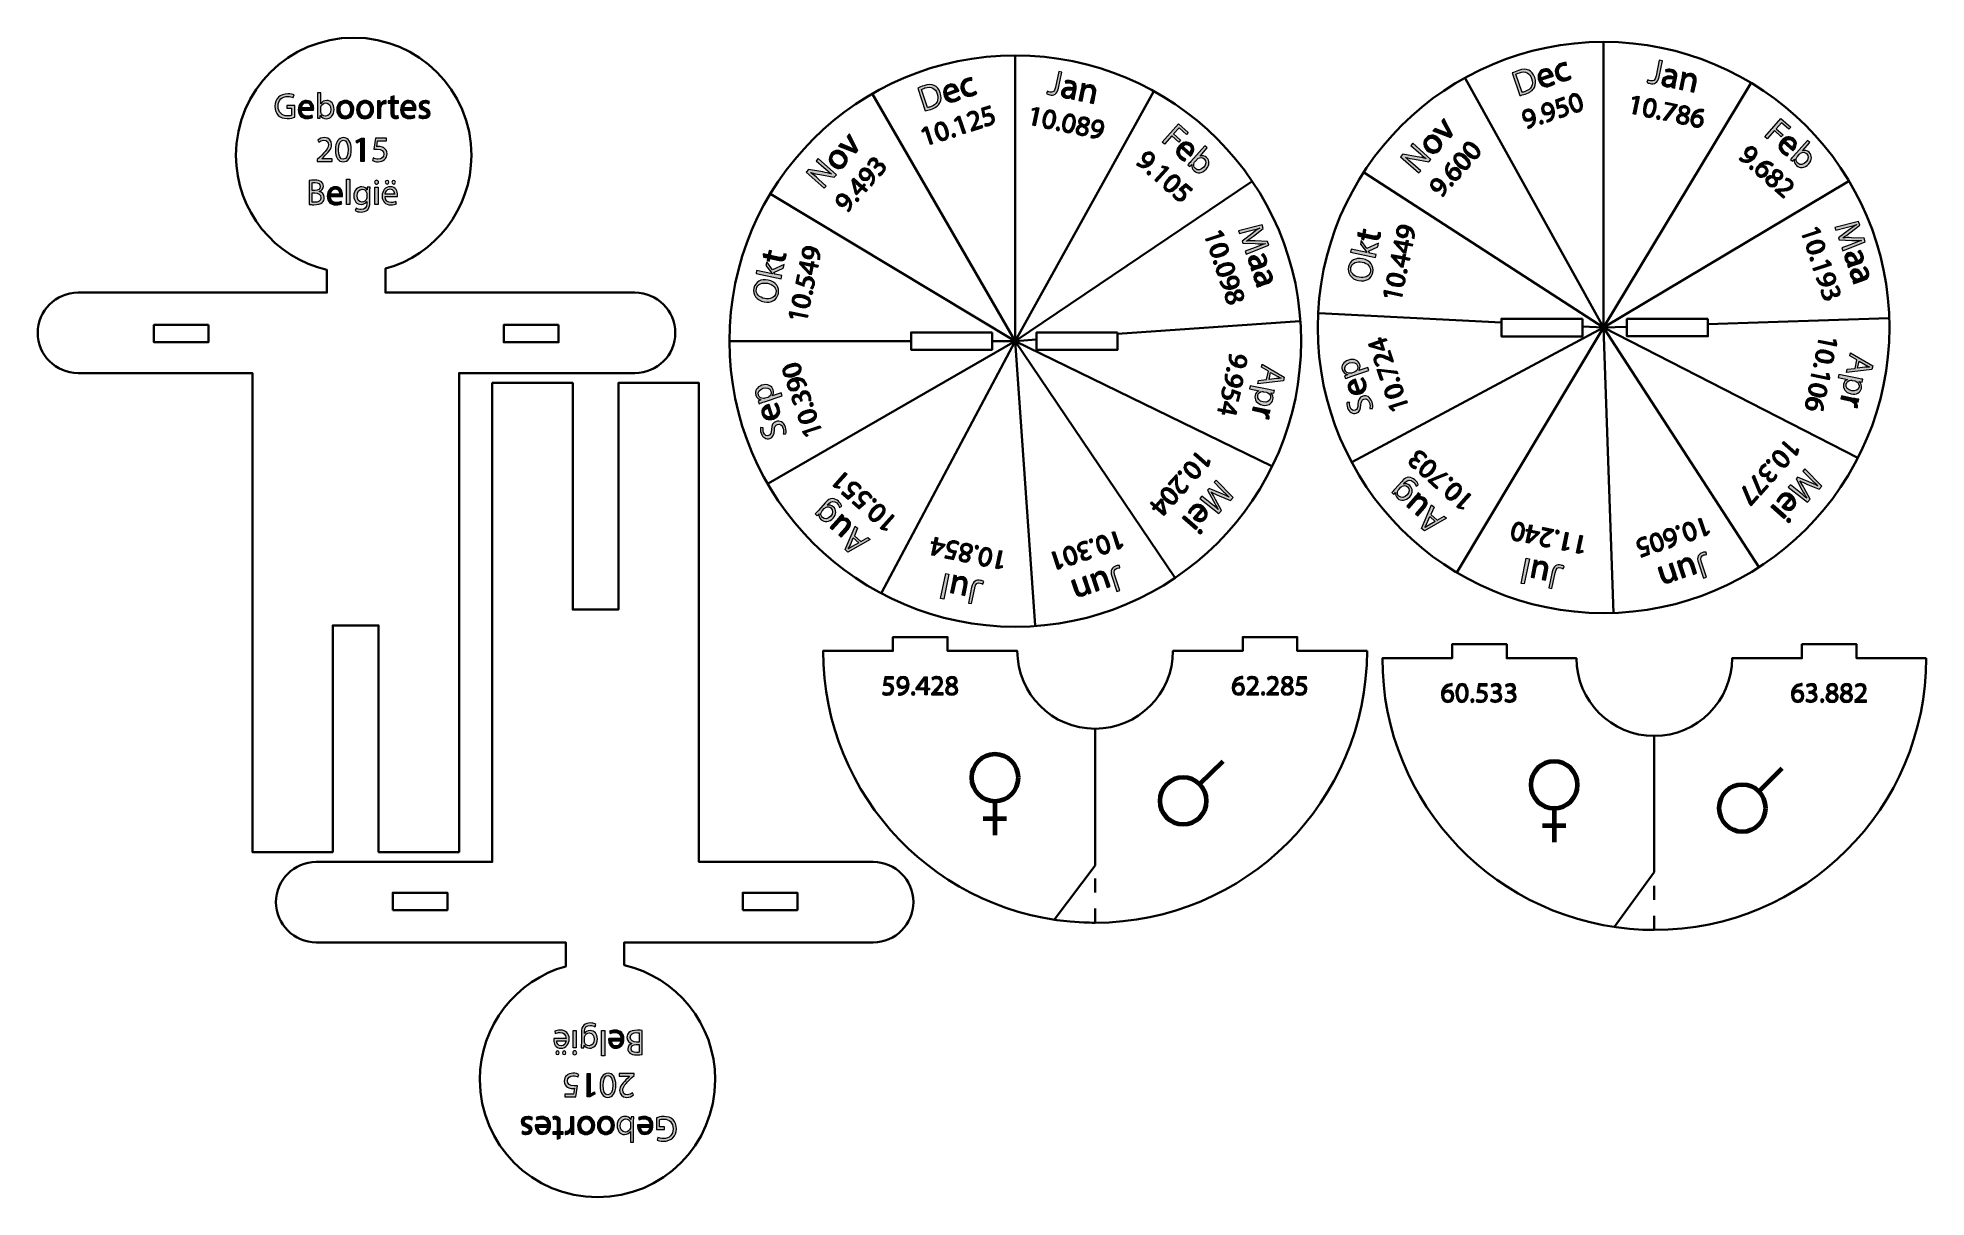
# Model space of a CAD drawing. Header units: inches. Extents: x 3 to 336, y -207 to -2.
import ezdxf

# ---------------------------------------------------------------- set-up
doc = ezdxf.new("R2010")
doc.units = ezdxf.units.IN
doc.header["$MEASUREMENT"] = 0
doc.linetypes.add('AI-Linetype-1', pattern=[5.291667, 2.469444, -2.822222])
doc.linetypes.add('AI-Linetype-2', pattern=[5.291667, 2.469444, -2.822222])
doc.layers.add('cut', color=7, linetype='Continuous')
doc.layers.add('graveer', color=7, linetype='Continuous')

# ---------------------------------------------------------------- blocks, each defined once
blk = doc.blocks.new('block 2')
at = {"layer": 'graveer'}
h = blk.add_hatch(color=7, dxfattribs=at)
h.dxf.hatch_style = 2
edge = h.paths.add_edge_path()
edge.add_spline(control_points=[(48.11, -16.4), (47.87, -16.49), (47.38, -16.63), (46.8, -16.63), (46.15, -16.63), (45.62, -16.47), (45.2, -16.07), (44.83, -15.71), (44.6, -15.14), (44.6, -14.47), (44.61, -13.19), (45.48, -12.26), (46.92, -12.26), (47.41, -12.26), (47.8, -12.37), (47.99, -12.46), (47.99, -12.46), (47.85, -12.91), (47.85, -12.91), (47.62, -12.81), (47.34, -12.72), (46.91, -12.72), (45.86, -12.72), (45.18, -13.37), (45.18, -14.45), (45.18, -15.53), (45.84, -16.17), (46.84, -16.17), (47.2, -16.17), (47.45, -16.12), (47.57, -16.06), (47.57, -16.06), (47.57, -14.78), (47.57, -14.78), (47.57, -14.78), (46.7, -14.78), (46.7, -14.78), (46.7, -14.78), (46.7, -14.34), (46.7, -14.34), (46.7, -14.34), (48.11, -14.34), (48.11, -14.34), (48.11, -14.34), (48.11, -16.4), (48.11, -16.4)], knot_values=[0, 0, 0, 0, 1, 1, 1, 2, 2, 2, 3, 3, 3, 4, 4, 4, 5, 5, 5, 6, 6, 6, 7, 7, 7, 8, 8, 8, 9, 9, 9, 10, 10, 10, 11, 11, 11, 12, 12, 12, 13, 13, 13, 14, 14, 14, 15, 15, 15, 15], degree=3, periodic=1)
h = blk.add_hatch(color=7, dxfattribs=at)
h.dxf.hatch_style = 2
edge = h.paths.add_edge_path()
edge.add_spline(control_points=[(52.12, -16.59), (52.14, -16.38), (52.15, -16.07), (52.15, -15.79), (52.15, -15.79), (52.15, -12.08), (52.15, -12.08), (52.15, -12.08), (52.7, -12.08), (52.7, -12.08), (52.7, -12.08), (52.7, -14.01), (52.7, -14.01), (52.7, -14.01), (52.72, -14.01), (52.72, -14.01), (52.91, -13.66), (53.27, -13.44), (53.76, -13.44), (54.53, -13.44), (55.07, -14.08), (55.06, -15.01), (55.06, -16.11), (54.37, -16.66), (53.68, -16.66), (53.24, -16.66), (52.88, -16.49), (52.65, -16.08), (52.65, -16.08), (52.63, -16.08), (52.63, -16.08), (52.63, -16.08), (52.61, -16.59), (52.61, -16.59), (52.61, -16.59), (52.12, -16.59), (52.12, -16.59)], knot_values=[0, 0, 0, 0, 1, 1, 1, 2, 2, 2, 3, 3, 3, 4, 4, 4, 5, 5, 5, 6, 6, 6, 7, 7, 7, 8, 8, 8, 9, 9, 9, 10, 10, 10, 11, 11, 11, 12, 12, 12, 12], degree=3, periodic=1)
edge = h.paths.add_edge_path()
edge.add_spline(control_points=[(52.7, -15.35), (52.7, -15.42), (52.72, -15.49), (52.73, -15.56), (52.84, -15.95), (53.16, -16.21), (53.57, -16.21), (54.15, -16.21), (54.5, -15.74), (54.5, -15.03), (54.5, -14.41), (54.18, -13.89), (53.59, -13.89), (53.2, -13.89), (52.85, -14.15), (52.73, -14.57), (52.72, -14.64), (52.7, -14.71), (52.7, -14.8), (52.7, -14.8), (52.7, -15.35), (52.7, -15.35)], knot_values=[0, 0, 0, 0, 1, 1, 1, 2, 2, 2, 3, 3, 3, 4, 4, 4, 5, 5, 5, 6, 6, 6, 7, 7, 7, 7], degree=3, periodic=1)
h = blk.add_hatch(color=7, dxfattribs=at)
h.dxf.hatch_style = 2
edge = h.paths.add_edge_path()
edge.add_spline(control_points=[(65.64, -12.63), (65.64, -12.63), (65.64, -13.51), (65.64, -13.51), (65.64, -13.51), (66.44, -13.51), (66.44, -13.51), (66.44, -13.51), (66.44, -13.94), (66.44, -13.94), (66.44, -13.94), (65.64, -13.94), (65.64, -13.94), (65.64, -13.94), (65.64, -15.6), (65.64, -15.6), (65.64, -15.98), (65.75, -16.19), (66.06, -16.19), (66.2, -16.19), (66.31, -16.17), (66.38, -16.15), (66.38, -16.15), (66.41, -16.57), (66.41, -16.57), (66.3, -16.62), (66.13, -16.65), (65.91, -16.65), (65.65, -16.65), (65.44, -16.57), (65.31, -16.42), (65.15, -16.25), (65.09, -15.98), (65.09, -15.61), (65.09, -15.61), (65.09, -13.94), (65.09, -13.94), (65.09, -13.94), (64.62, -13.94), (64.62, -13.94), (64.62, -13.94), (64.62, -13.51), (64.62, -13.51), (64.62, -13.51), (65.09, -13.51), (65.09, -13.51), (65.09, -13.51), (65.09, -12.78), (65.09, -12.78), (65.09, -12.78), (65.64, -12.63), (65.64, -12.63)], knot_values=[0, 0, 0, 0, 1, 1, 1, 2, 2, 2, 3, 3, 3, 4, 4, 4, 5, 5, 5, 6, 6, 6, 7, 7, 7, 8, 8, 8, 9, 9, 9, 10, 10, 10, 11, 11, 11, 12, 12, 12, 13, 13, 13, 14, 14, 14, 15, 15, 15, 16, 16, 16, 17, 17, 17, 17], degree=3, periodic=1)
h = blk.add_hatch(color=7, dxfattribs=at)
h.dxf.hatch_style = 2
edge = h.paths.add_edge_path()
edge.add_spline(control_points=[(49.28, -15.15), (49.29, -15.91), (49.78, -16.22), (50.33, -16.22), (50.73, -16.22), (50.98, -16.15), (51.19, -16.06), (51.19, -16.06), (51.28, -16.46), (51.28, -16.46), (51.08, -16.55), (50.75, -16.65), (50.26, -16.65), (49.31, -16.65), (48.75, -16.03), (48.75, -15.1), (48.75, -14.17), (49.29, -13.44), (50.19, -13.44), (51.19, -13.44), (51.46, -14.33), (51.46, -14.89), (51.46, -15.01), (51.45, -15.09), (51.44, -15.15), (51.44, -15.15), (49.28, -15.15), (49.28, -15.15)], knot_values=[0, 0, 0, 0, 1, 1, 1, 2, 2, 2, 3, 3, 3, 4, 4, 4, 5, 5, 5, 6, 6, 6, 7, 7, 7, 8, 8, 8, 9, 9, 9, 9], degree=3, periodic=1)
edge = h.paths.add_edge_path()
edge.add_spline(control_points=[(50.92, -14.75), (50.93, -14.4), (50.77, -13.84), (50.14, -13.84), (49.58, -13.84), (49.33, -14.36), (49.29, -14.75), (49.29, -14.75), (50.92, -14.75), (50.92, -14.75)], knot_values=[0, 0, 0, 0, 1, 1, 1, 2, 2, 2, 3, 3, 3, 3], degree=3, periodic=1)
h = blk.add_hatch(color=7, dxfattribs=at)
h.dxf.hatch_style = 2
edge = h.paths.add_edge_path()
edge.add_spline(control_points=[(58.55, -15.02), (58.55, -16.16), (57.76, -16.66), (57.01, -16.66), (56.18, -16.66), (55.54, -16.05), (55.54, -15.08), (55.54, -14.05), (56.21, -13.44), (57.07, -13.44), (57.95, -13.44), (58.55, -14.08), (58.55, -15.02)], knot_values=[0, 0, 0, 0, 1, 1, 1, 2, 2, 2, 3, 3, 3, 4, 4, 4, 4], degree=3, periodic=1)
edge = h.paths.add_edge_path()
edge.add_spline(control_points=[(56.11, -15.06), (56.11, -15.73), (56.49, -16.24), (57.04, -16.24), (57.57, -16.24), (57.97, -15.74), (57.97, -15.04), (57.97, -14.52), (57.71, -13.86), (57.05, -13.86), (56.39, -13.86), (56.11, -14.47), (56.11, -15.06)], knot_values=[0, 0, 0, 0, 1, 1, 1, 2, 2, 2, 3, 3, 3, 4, 4, 4, 4], degree=3, periodic=1)
h = blk.add_hatch(color=7, dxfattribs=at)
h.dxf.hatch_style = 2
edge = h.paths.add_edge_path()
edge.add_spline(control_points=[(62.03, -15.02), (62.03, -16.16), (61.24, -16.66), (60.5, -16.66), (59.67, -16.66), (59.03, -16.05), (59.03, -15.08), (59.03, -14.05), (59.7, -13.44), (60.55, -13.44), (61.43, -13.44), (62.03, -14.08), (62.03, -15.02)], knot_values=[0, 0, 0, 0, 1, 1, 1, 2, 2, 2, 3, 3, 3, 4, 4, 4, 4], degree=3, periodic=1)
edge = h.paths.add_edge_path()
edge.add_spline(control_points=[(59.59, -15.06), (59.59, -15.73), (59.98, -16.24), (60.53, -16.24), (61.06, -16.24), (61.46, -15.74), (61.46, -15.04), (61.46, -14.52), (61.2, -13.86), (60.54, -13.86), (59.88, -13.86), (59.59, -14.47), (59.59, -15.06)], knot_values=[0, 0, 0, 0, 1, 1, 1, 2, 2, 2, 3, 3, 3, 4, 4, 4, 4], degree=3, periodic=1)
h = blk.add_hatch(color=7, dxfattribs=at)
h.dxf.hatch_style = 2
edge = h.paths.add_edge_path()
edge.add_spline(control_points=[(62.74, -14.47), (62.74, -14.11), (62.73, -13.8), (62.71, -13.51), (62.71, -13.51), (63.2, -13.51), (63.2, -13.51), (63.2, -13.51), (63.22, -14.12), (63.22, -14.12), (63.22, -14.12), (63.24, -14.12), (63.24, -14.12), (63.38, -13.7), (63.72, -13.44), (64.09, -13.44), (64.16, -13.44), (64.2, -13.45), (64.25, -13.46), (64.25, -13.46), (64.25, -13.99), (64.25, -13.99), (64.2, -13.98), (64.14, -13.97), (64.06, -13.97), (63.67, -13.97), (63.39, -14.27), (63.31, -14.69), (63.3, -14.76), (63.29, -14.85), (63.29, -14.95), (63.29, -14.95), (63.29, -16.59), (63.29, -16.59), (63.29, -16.59), (62.74, -16.59), (62.74, -16.59), (62.74, -16.59), (62.74, -14.47), (62.74, -14.47)], knot_values=[0, 0, 0, 0, 1, 1, 1, 2, 2, 2, 3, 3, 3, 4, 4, 4, 5, 5, 5, 6, 6, 6, 7, 7, 7, 8, 8, 8, 9, 9, 9, 10, 10, 10, 11, 11, 11, 12, 12, 12, 13, 13, 13, 13], degree=3, periodic=1)
h = blk.add_hatch(color=7, dxfattribs=at)
h.dxf.hatch_style = 2
edge = h.paths.add_edge_path()
edge.add_spline(control_points=[(67.34, -15.15), (67.35, -15.91), (67.83, -16.22), (68.39, -16.22), (68.79, -16.22), (69.04, -16.15), (69.24, -16.06), (69.24, -16.06), (69.34, -16.46), (69.34, -16.46), (69.14, -16.55), (68.81, -16.65), (68.32, -16.65), (67.37, -16.65), (66.81, -16.03), (66.81, -15.1), (66.81, -14.17), (67.35, -13.44), (68.25, -13.44), (69.25, -13.44), (69.52, -14.33), (69.52, -14.89), (69.52, -15.01), (69.51, -15.09), (69.5, -15.15), (69.5, -15.15), (67.34, -15.15), (67.34, -15.15)], knot_values=[0, 0, 0, 0, 1, 1, 1, 2, 2, 2, 3, 3, 3, 4, 4, 4, 5, 5, 5, 6, 6, 6, 7, 7, 7, 8, 8, 8, 9, 9, 9, 9], degree=3, periodic=1)
edge = h.paths.add_edge_path()
edge.add_spline(control_points=[(68.98, -14.75), (68.98, -14.4), (68.83, -13.84), (68.2, -13.84), (67.64, -13.84), (67.39, -14.36), (67.35, -14.75), (67.35, -14.75), (68.98, -14.75), (68.98, -14.75)], knot_values=[0, 0, 0, 0, 1, 1, 1, 2, 2, 2, 3, 3, 3, 3], degree=3, periodic=1)
h = blk.add_hatch(color=7, dxfattribs=at)
h.dxf.hatch_style = 2
edge = h.paths.add_edge_path()
edge.add_spline(control_points=[(70.13, -16.02), (70.3, -16.12), (70.59, -16.24), (70.87, -16.24), (71.28, -16.24), (71.47, -16.03), (71.47, -15.78), (71.47, -15.51), (71.31, -15.37), (70.9, -15.21), (70.34, -15.02), (70.08, -14.71), (70.08, -14.34), (70.08, -13.85), (70.48, -13.44), (71.14, -13.44), (71.45, -13.44), (71.73, -13.53), (71.9, -13.63), (71.9, -13.63), (71.76, -14.04), (71.76, -14.04), (71.64, -13.96), (71.42, -13.86), (71.13, -13.86), (70.8, -13.86), (70.62, -14.05), (70.62, -14.28), (70.62, -14.54), (70.8, -14.65), (71.2, -14.8), (71.73, -15.01), (72.01, -15.27), (72.01, -15.73), (72.01, -16.27), (71.59, -16.65), (70.86, -16.65), (70.52, -16.65), (70.21, -16.57), (69.99, -16.44), (69.99, -16.44), (70.13, -16.02), (70.13, -16.02)], knot_values=[0, 0, 0, 0, 1, 1, 1, 2, 2, 2, 3, 3, 3, 4, 4, 4, 5, 5, 5, 6, 6, 6, 7, 7, 7, 8, 8, 8, 9, 9, 9, 10, 10, 10, 11, 11, 11, 12, 12, 12, 13, 13, 13, 14, 14, 14, 14], degree=3, periodic=1)
h = blk.add_hatch(color=7, dxfattribs=at)
h.dxf.hatch_style = 2
edge = h.paths.add_edge_path()
edge.add_spline(control_points=[(52.09, -24.21), (52.09, -24.21), (52.09, -23.86), (52.09, -23.86), (52.09, -23.86), (52.53, -23.44), (52.53, -23.44), (53.58, -22.43), (54.06, -21.9), (54.06, -21.28), (54.06, -20.86), (53.86, -20.47), (53.24, -20.47), (52.87, -20.47), (52.56, -20.66), (52.37, -20.82), (52.37, -20.82), (52.19, -20.43), (52.19, -20.43), (52.47, -20.19), (52.88, -20.01), (53.36, -20.01), (54.25, -20.01), (54.62, -20.62), (54.62, -21.21), (54.62, -21.97), (54.07, -22.59), (53.2, -23.43), (53.2, -23.43), (52.87, -23.73), (52.87, -23.73), (52.87, -23.73), (52.87, -23.74), (52.87, -23.74), (52.87, -23.74), (54.72, -23.74), (54.72, -23.74), (54.72, -23.74), (54.72, -24.21), (54.72, -24.21), (54.72, -24.21), (52.09, -24.21), (52.09, -24.21)], knot_values=[0, 0, 0, 0, 1, 1, 1, 2, 2, 2, 3, 3, 3, 4, 4, 4, 5, 5, 5, 6, 6, 6, 7, 7, 7, 8, 8, 8, 9, 9, 9, 10, 10, 10, 11, 11, 11, 12, 12, 12, 13, 13, 13, 14, 14, 14, 14], degree=3, periodic=1)
h = blk.add_hatch(color=7, dxfattribs=at)
h.dxf.hatch_style = 2
edge = h.paths.add_edge_path()
edge.add_spline(control_points=[(58.09, -22.1), (58.09, -23.5), (57.57, -24.28), (56.65, -24.28), (55.85, -24.28), (55.3, -23.52), (55.29, -22.16), (55.29, -20.77), (55.88, -20.01), (56.72, -20.01), (57.59, -20.01), (58.09, -20.78), (58.09, -22.1)], knot_values=[0, 0, 0, 0, 1, 1, 1, 2, 2, 2, 3, 3, 3, 4, 4, 4, 4], degree=3, periodic=1)
edge = h.paths.add_edge_path()
edge.add_spline(control_points=[(55.85, -22.16), (55.85, -23.23), (56.18, -23.84), (56.68, -23.84), (57.26, -23.84), (57.53, -23.18), (57.53, -22.12), (57.53, -21.11), (57.27, -20.44), (56.69, -20.44), (56.2, -20.44), (55.85, -21.04), (55.85, -22.16)], knot_values=[0, 0, 0, 0, 1, 1, 1, 2, 2, 2, 3, 3, 3, 4, 4, 4, 4], degree=3, periodic=1)
h = blk.add_hatch(color=7, dxfattribs=at)
h.dxf.hatch_style = 2
h.paths.add_polyline_path([(59.81, -20.6), (59.8, -20.6), (59.08, -20.99), (58.98, -20.56), (59.88, -20.08), (60.35, -20.08), (60.35, -24.21), (59.81, -24.21)])
h = blk.add_hatch(color=7, dxfattribs=at)
h.dxf.hatch_style = 2
edge = h.paths.add_edge_path()
edge.add_spline(control_points=[(64.32, -20.55), (64.32, -20.55), (62.75, -20.55), (62.75, -20.55), (62.75, -20.55), (62.59, -21.61), (62.59, -21.61), (62.69, -21.6), (62.77, -21.58), (62.93, -21.58), (63.24, -21.58), (63.56, -21.65), (63.82, -21.81), (64.14, -21.99), (64.41, -22.35), (64.41, -22.87), (64.41, -23.67), (63.76, -24.28), (62.87, -24.28), (62.42, -24.28), (62.04, -24.15), (61.84, -24.02), (61.84, -24.02), (61.98, -23.6), (61.98, -23.6), (62.15, -23.7), (62.49, -23.83), (62.86, -23.83), (63.39, -23.83), (63.84, -23.48), (63.84, -22.93), (63.83, -22.4), (63.48, -22.02), (62.65, -22.02), (62.42, -22.02), (62.23, -22.04), (62.08, -22.06), (62.08, -22.06), (62.35, -20.08), (62.35, -20.08), (62.35, -20.08), (64.32, -20.08), (64.32, -20.08), (64.32, -20.08), (64.32, -20.55), (64.32, -20.55)], knot_values=[0, 0, 0, 0, 1, 1, 1, 2, 2, 2, 3, 3, 3, 4, 4, 4, 5, 5, 5, 6, 6, 6, 7, 7, 7, 8, 8, 8, 9, 9, 9, 10, 10, 10, 11, 11, 11, 12, 12, 12, 13, 13, 13, 14, 14, 14, 15, 15, 15, 15], degree=3, periodic=1)
h = blk.add_hatch(color=7, dxfattribs=at)
h.dxf.hatch_style = 2
edge = h.paths.add_edge_path()
edge.add_spline(control_points=[(50.64, -27.6), (50.88, -27.55), (51.26, -27.51), (51.65, -27.51), (52.2, -27.51), (52.55, -27.61), (52.82, -27.83), (53.04, -27.99), (53.18, -28.24), (53.18, -28.58), (53.18, -28.99), (52.9, -29.36), (52.45, -29.52), (52.45, -29.52), (52.45, -29.53), (52.45, -29.53), (52.86, -29.64), (53.34, -29.97), (53.34, -30.61), (53.34, -30.98), (53.19, -31.26), (52.97, -31.46), (52.67, -31.74), (52.19, -31.86), (51.49, -31.86), (51.11, -31.86), (50.82, -31.84), (50.64, -31.81), (50.64, -31.81), (50.64, -27.6), (50.64, -27.6)], knot_values=[0, 0, 0, 0, 1, 1, 1, 2, 2, 2, 3, 3, 3, 4, 4, 4, 5, 5, 5, 6, 6, 6, 7, 7, 7, 8, 8, 8, 9, 9, 9, 10, 10, 10, 10], degree=3, periodic=1)
edge = h.paths.add_edge_path()
edge.add_spline(control_points=[(51.19, -29.36), (51.19, -29.36), (51.69, -29.36), (51.69, -29.36), (52.27, -29.36), (52.62, -29.05), (52.62, -28.64), (52.62, -28.14), (52.24, -27.94), (51.68, -27.94), (51.42, -27.94), (51.28, -27.96), (51.19, -27.98), (51.19, -27.98), (51.19, -29.36), (51.19, -29.36)], knot_values=[0, 0, 0, 0, 1, 1, 1, 2, 2, 2, 3, 3, 3, 4, 4, 4, 5, 5, 5, 5], degree=3, periodic=1)
edge = h.paths.add_edge_path()
edge.add_spline(control_points=[(51.19, -31.41), (51.3, -31.43), (51.46, -31.43), (51.65, -31.43), (52.22, -31.43), (52.75, -31.22), (52.75, -30.6), (52.75, -30.02), (52.25, -29.78), (51.65, -29.78), (51.65, -29.78), (51.19, -29.78), (51.19, -29.78), (51.19, -29.78), (51.19, -31.41), (51.19, -31.41)], knot_values=[0, 0, 0, 0, 1, 1, 1, 2, 2, 2, 3, 3, 3, 4, 4, 4, 5, 5, 5, 5], degree=3, periodic=1)
h = blk.add_hatch(color=7, dxfattribs=at)
h.dxf.hatch_style = 2
edge = h.paths.add_edge_path()
edge.add_spline(control_points=[(54.4, -30.39), (54.41, -31.15), (54.89, -31.46), (55.45, -31.46), (55.85, -31.46), (56.09, -31.39), (56.3, -31.3), (56.3, -31.3), (56.4, -31.7), (56.4, -31.7), (56.2, -31.79), (55.86, -31.89), (55.37, -31.89), (54.43, -31.89), (53.86, -31.27), (53.86, -30.34), (53.86, -29.41), (54.41, -28.68), (55.3, -28.68), (56.31, -28.68), (56.57, -29.57), (56.57, -30.13), (56.57, -30.25), (56.56, -30.33), (56.55, -30.39), (56.55, -30.39), (54.4, -30.39), (54.4, -30.39)], knot_values=[0, 0, 0, 0, 1, 1, 1, 2, 2, 2, 3, 3, 3, 4, 4, 4, 5, 5, 5, 6, 6, 6, 7, 7, 7, 8, 8, 8, 9, 9, 9, 9], degree=3, periodic=1)
edge = h.paths.add_edge_path()
edge.add_spline(control_points=[(56.03, -29.99), (56.04, -29.64), (55.89, -29.08), (55.26, -29.08), (54.69, -29.08), (54.45, -29.6), (54.4, -29.99), (54.4, -29.99), (56.03, -29.99), (56.03, -29.99)], knot_values=[0, 0, 0, 0, 1, 1, 1, 2, 2, 2, 3, 3, 3, 3], degree=3, periodic=1)
h = blk.add_hatch(color=7, dxfattribs=at)
h.dxf.hatch_style = 2
h.paths.add_polyline_path([(57.27, -27.32), (57.82, -27.32), (57.82, -31.83), (57.27, -31.83)])
h = blk.add_hatch(color=7, dxfattribs=at)
h.dxf.hatch_style = 2
edge = h.paths.add_edge_path()
edge.add_spline(control_points=[(61.41, -28.75), (61.4, -28.97), (61.39, -29.22), (61.39, -29.6), (61.39, -29.6), (61.39, -31.38), (61.39, -31.38), (61.39, -32.09), (61.25, -32.52), (60.95, -32.79), (60.65, -33.07), (60.22, -33.15), (59.83, -33.15), (59.46, -33.15), (59.06, -33.07), (58.81, -32.9), (58.81, -32.9), (58.95, -32.47), (58.95, -32.47), (59.15, -32.6), (59.47, -32.72), (59.85, -32.72), (60.42, -32.72), (60.84, -32.42), (60.84, -31.64), (60.84, -31.64), (60.84, -31.3), (60.84, -31.3), (60.84, -31.3), (60.83, -31.3), (60.83, -31.3), (60.66, -31.59), (60.33, -31.81), (59.85, -31.81), (59.09, -31.81), (58.54, -31.17), (58.54, -30.32), (58.54, -29.27), (59.22, -28.68), (59.93, -28.68), (60.46, -28.68), (60.75, -28.96), (60.89, -29.22), (60.89, -29.22), (60.9, -29.22), (60.9, -29.22), (60.9, -29.22), (60.92, -28.75), (60.92, -28.75), (60.92, -28.75), (61.41, -28.75), (61.41, -28.75)], knot_values=[0, 0, 0, 0, 1, 1, 1, 2, 2, 2, 3, 3, 3, 4, 4, 4, 5, 5, 5, 6, 6, 6, 7, 7, 7, 8, 8, 8, 9, 9, 9, 10, 10, 10, 11, 11, 11, 12, 12, 12, 13, 13, 13, 14, 14, 14, 15, 15, 15, 16, 16, 16, 17, 17, 17, 17], degree=3, periodic=1)
edge = h.paths.add_edge_path()
edge.add_spline(control_points=[(60.83, -29.97), (60.83, -29.87), (60.83, -29.79), (60.8, -29.71), (60.7, -29.39), (60.43, -29.12), (60.02, -29.12), (59.49, -29.12), (59.11, -29.57), (59.11, -30.28), (59.11, -30.89), (59.41, -31.39), (60.02, -31.39), (60.36, -31.39), (60.67, -31.17), (60.79, -30.82), (60.82, -30.72), (60.83, -30.61), (60.83, -30.52), (60.83, -30.52), (60.83, -29.97), (60.83, -29.97)], knot_values=[0, 0, 0, 0, 1, 1, 1, 2, 2, 2, 3, 3, 3, 4, 4, 4, 5, 5, 5, 6, 6, 6, 7, 7, 7, 7], degree=3, periodic=1)
h = blk.add_hatch(color=7, dxfattribs=at)
h.dxf.hatch_style = 2
edge = h.paths.add_edge_path()
edge.add_spline(control_points=[(62.9, -27.89), (62.9, -28.08), (62.76, -28.23), (62.54, -28.23), (62.35, -28.23), (62.21, -28.08), (62.21, -27.89), (62.21, -27.69), (62.35, -27.54), (62.55, -27.54), (62.76, -27.54), (62.9, -27.69), (62.9, -27.89)], knot_values=[0, 0, 0, 0, 1, 1, 1, 2, 2, 2, 3, 3, 3, 4, 4, 4, 4], degree=3, periodic=1)
h.paths.add_polyline_path([(62.28, -31.83), (62.28, -28.75), (62.83, -28.75), (62.83, -31.83)])
h = blk.add_hatch(color=7, dxfattribs=at)
h.dxf.hatch_style = 2
edge = h.paths.add_edge_path()
edge.add_spline(control_points=[(64.07, -30.39), (64.09, -31.15), (64.57, -31.46), (65.13, -31.46), (65.53, -31.46), (65.77, -31.39), (65.98, -31.3), (65.98, -31.3), (66.07, -31.7), (66.07, -31.7), (65.88, -31.79), (65.54, -31.89), (65.05, -31.89), (64.1, -31.89), (63.54, -31.27), (63.54, -30.34), (63.54, -29.41), (64.09, -28.68), (64.98, -28.68), (65.98, -28.68), (66.25, -29.57), (66.25, -30.13), (66.25, -30.25), (66.24, -30.33), (66.23, -30.39), (66.23, -30.39), (64.07, -30.39), (64.07, -30.39)], knot_values=[0, 0, 0, 0, 1, 1, 1, 2, 2, 2, 3, 3, 3, 4, 4, 4, 5, 5, 5, 6, 6, 6, 7, 7, 7, 8, 8, 8, 9, 9, 9, 9], degree=3, periodic=1)
edge = h.paths.add_edge_path()
edge.add_spline(control_points=[(65.71, -29.99), (65.72, -29.64), (65.56, -29.08), (64.94, -29.08), (64.37, -29.08), (64.12, -29.6), (64.08, -29.99), (64.08, -29.99), (65.71, -29.99), (65.71, -29.99)], knot_values=[0, 0, 0, 0, 1, 1, 1, 2, 2, 2, 3, 3, 3, 3], degree=3, periodic=1)
edge = h.paths.add_edge_path()
edge.add_spline(control_points=[(64.09, -27.88), (64.09, -27.7), (64.24, -27.56), (64.42, -27.56), (64.59, -27.56), (64.73, -27.7), (64.73, -27.88), (64.73, -28.05), (64.6, -28.21), (64.42, -28.21), (64.22, -28.21), (64.09, -28.05), (64.09, -27.88)], knot_values=[0, 0, 0, 0, 1, 1, 1, 2, 2, 2, 3, 3, 3, 4, 4, 4, 4], degree=3, periodic=1)
edge = h.paths.add_edge_path()
edge.add_spline(control_points=[(65.27, -27.88), (65.27, -27.7), (65.41, -27.56), (65.59, -27.56), (65.77, -27.56), (65.9, -27.7), (65.9, -27.88), (65.9, -28.05), (65.77, -28.21), (65.59, -28.21), (65.4, -28.21), (65.27, -28.05), (65.27, -27.88)], knot_values=[0, 0, 0, 0, 1, 1, 1, 2, 2, 2, 3, 3, 3, 4, 4, 4, 4], degree=3, periodic=1)
at = {"layer": 'graveer', "lineweight": 0}
for points in [[(59.81, -20.6), (59.8, -20.6), (59.08, -20.99), (58.98, -20.56), (59.88, -20.08), (60.35, -20.08), (60.35, -24.21), (59.81, -24.21), (59.81, -20.6)], [(57.27, -27.32), (57.82, -27.32), (57.82, -31.83), (57.27, -31.83), (57.27, -27.32)], [(62.28, -31.83), (62.28, -28.75), (62.83, -28.75), (62.83, -31.83), (62.28, -31.83)]]:
    blk.add_lwpolyline(points, dxfattribs=at)
for points, knots in [([(48.11, -16.4), (47.87, -16.49), (47.38, -16.63), (46.8, -16.63), (46.15, -16.63), (45.62, -16.47), (45.2, -16.07), (44.83, -15.71), (44.6, -15.14), (44.6, -14.47), (44.61, -13.19), (45.48, -12.26), (46.92, -12.26), (47.41, -12.26), (47.8, -12.37), (47.99, -12.46), (47.99, -12.46), (47.85, -12.91), (47.85, -12.91), (47.62, -12.81), (47.34, -12.72), (46.91, -12.72), (45.86, -12.72), (45.18, -13.37), (45.18, -14.45), (45.18, -15.53), (45.84, -16.17), (46.84, -16.17), (47.2, -16.17), (47.45, -16.12), (47.57, -16.06), (47.57, -16.06), (47.57, -14.78), (47.57, -14.78), (47.57, -14.78), (46.7, -14.78), (46.7, -14.78), (46.7, -14.78), (46.7, -14.34), (46.7, -14.34), (46.7, -14.34), (48.11, -14.34), (48.11, -14.34), (48.11, -14.34), (48.11, -16.4), (48.11, -16.4)], [0, 0, 0, 0, 1, 1, 1, 2, 2, 2, 3, 3, 3, 4, 4, 4, 5, 5, 5, 6, 6, 6, 7, 7, 7, 8, 8, 8, 9, 9, 9, 10, 10, 10, 11, 11, 11, 12, 12, 12, 13, 13, 13, 14, 14, 14, 15, 15, 15, 15]), ([(52.12, -16.59), (52.14, -16.38), (52.15, -16.07), (52.15, -15.79), (52.15, -15.79), (52.15, -12.08), (52.15, -12.08), (52.15, -12.08), (52.7, -12.08), (52.7, -12.08), (52.7, -12.08), (52.7, -14.01), (52.7, -14.01), (52.7, -14.01), (52.72, -14.01), (52.72, -14.01), (52.91, -13.66), (53.27, -13.44), (53.76, -13.44), (54.53, -13.44), (55.07, -14.08), (55.06, -15.01), (55.06, -16.11), (54.37, -16.66), (53.68, -16.66), (53.24, -16.66), (52.88, -16.49), (52.65, -16.08), (52.65, -16.08), (52.63, -16.08), (52.63, -16.08), (52.63, -16.08), (52.61, -16.59), (52.61, -16.59), (52.61, -16.59), (52.12, -16.59), (52.12, -16.59)], [0, 0, 0, 0, 1, 1, 1, 2, 2, 2, 3, 3, 3, 4, 4, 4, 5, 5, 5, 6, 6, 6, 7, 7, 7, 8, 8, 8, 9, 9, 9, 10, 10, 10, 11, 11, 11, 12, 12, 12, 12]), ([(65.64, -12.63), (65.64, -12.63), (65.64, -13.51), (65.64, -13.51), (65.64, -13.51), (66.44, -13.51), (66.44, -13.51), (66.44, -13.51), (66.44, -13.94), (66.44, -13.94), (66.44, -13.94), (65.64, -13.94), (65.64, -13.94), (65.64, -13.94), (65.64, -15.6), (65.64, -15.6), (65.64, -15.98), (65.75, -16.19), (66.06, -16.19), (66.2, -16.19), (66.31, -16.17), (66.38, -16.15), (66.38, -16.15), (66.41, -16.57), (66.41, -16.57), (66.3, -16.62), (66.13, -16.65), (65.91, -16.65), (65.65, -16.65), (65.44, -16.57), (65.31, -16.42), (65.15, -16.25), (65.09, -15.98), (65.09, -15.61), (65.09, -15.61), (65.09, -13.94), (65.09, -13.94), (65.09, -13.94), (64.62, -13.94), (64.62, -13.94), (64.62, -13.94), (64.62, -13.51), (64.62, -13.51), (64.62, -13.51), (65.09, -13.51), (65.09, -13.51), (65.09, -13.51), (65.09, -12.78), (65.09, -12.78), (65.09, -12.78), (65.64, -12.63), (65.64, -12.63)], [0, 0, 0, 0, 1, 1, 1, 2, 2, 2, 3, 3, 3, 4, 4, 4, 5, 5, 5, 6, 6, 6, 7, 7, 7, 8, 8, 8, 9, 9, 9, 10, 10, 10, 11, 11, 11, 12, 12, 12, 13, 13, 13, 14, 14, 14, 15, 15, 15, 16, 16, 16, 17, 17, 17, 17]), ([(49.28, -15.15), (49.29, -15.91), (49.78, -16.22), (50.33, -16.22), (50.73, -16.22), (50.98, -16.15), (51.19, -16.06), (51.19, -16.06), (51.28, -16.46), (51.28, -16.46), (51.08, -16.55), (50.75, -16.65), (50.26, -16.65), (49.31, -16.65), (48.75, -16.03), (48.75, -15.1), (48.75, -14.17), (49.29, -13.44), (50.19, -13.44), (51.19, -13.44), (51.46, -14.33), (51.46, -14.89), (51.46, -15.01), (51.45, -15.09), (51.44, -15.15), (51.44, -15.15), (49.28, -15.15), (49.28, -15.15)], [0, 0, 0, 0, 1, 1, 1, 2, 2, 2, 3, 3, 3, 4, 4, 4, 5, 5, 5, 6, 6, 6, 7, 7, 7, 8, 8, 8, 9, 9, 9, 9]), ([(50.92, -14.75), (50.93, -14.4), (50.77, -13.84), (50.14, -13.84), (49.58, -13.84), (49.33, -14.36), (49.29, -14.75), (49.29, -14.75), (50.92, -14.75), (50.92, -14.75)], [0, 0, 0, 0, 1, 1, 1, 2, 2, 2, 3, 3, 3, 3]), ([(52.7, -15.35), (52.7, -15.42), (52.72, -15.49), (52.73, -15.56), (52.84, -15.95), (53.16, -16.21), (53.57, -16.21), (54.15, -16.21), (54.5, -15.74), (54.5, -15.03), (54.5, -14.41), (54.18, -13.89), (53.59, -13.89), (53.2, -13.89), (52.85, -14.15), (52.73, -14.57), (52.72, -14.64), (52.7, -14.71), (52.7, -14.8), (52.7, -14.8), (52.7, -15.35), (52.7, -15.35)], [0, 0, 0, 0, 1, 1, 1, 2, 2, 2, 3, 3, 3, 4, 4, 4, 5, 5, 5, 6, 6, 6, 7, 7, 7, 7]), ([(58.55, -15.02), (58.55, -16.16), (57.76, -16.66), (57.01, -16.66), (56.18, -16.66), (55.54, -16.05), (55.54, -15.08), (55.54, -14.05), (56.21, -13.44), (57.07, -13.44), (57.95, -13.44), (58.55, -14.08), (58.55, -15.02)], [0, 0, 0, 0, 1, 1, 1, 2, 2, 2, 3, 3, 3, 4, 4, 4, 4]), ([(56.11, -15.06), (56.11, -15.73), (56.49, -16.24), (57.04, -16.24), (57.57, -16.24), (57.97, -15.74), (57.97, -15.04), (57.97, -14.52), (57.71, -13.86), (57.05, -13.86), (56.39, -13.86), (56.11, -14.47), (56.11, -15.06)], [0, 0, 0, 0, 1, 1, 1, 2, 2, 2, 3, 3, 3, 4, 4, 4, 4]), ([(62.03, -15.02), (62.03, -16.16), (61.24, -16.66), (60.5, -16.66), (59.67, -16.66), (59.03, -16.05), (59.03, -15.08), (59.03, -14.05), (59.7, -13.44), (60.55, -13.44), (61.43, -13.44), (62.03, -14.08), (62.03, -15.02)], [0, 0, 0, 0, 1, 1, 1, 2, 2, 2, 3, 3, 3, 4, 4, 4, 4]), ([(59.59, -15.06), (59.59, -15.73), (59.98, -16.24), (60.53, -16.24), (61.06, -16.24), (61.46, -15.74), (61.46, -15.04), (61.46, -14.52), (61.2, -13.86), (60.54, -13.86), (59.88, -13.86), (59.59, -14.47), (59.59, -15.06)], [0, 0, 0, 0, 1, 1, 1, 2, 2, 2, 3, 3, 3, 4, 4, 4, 4]), ([(62.74, -14.47), (62.74, -14.11), (62.73, -13.8), (62.71, -13.51), (62.71, -13.51), (63.2, -13.51), (63.2, -13.51), (63.2, -13.51), (63.22, -14.12), (63.22, -14.12), (63.22, -14.12), (63.24, -14.12), (63.24, -14.12), (63.38, -13.7), (63.72, -13.44), (64.09, -13.44), (64.16, -13.44), (64.2, -13.45), (64.25, -13.46), (64.25, -13.46), (64.25, -13.99), (64.25, -13.99), (64.2, -13.98), (64.14, -13.97), (64.06, -13.97), (63.67, -13.97), (63.39, -14.27), (63.31, -14.69), (63.3, -14.76), (63.29, -14.85), (63.29, -14.95), (63.29, -14.95), (63.29, -16.59), (63.29, -16.59), (63.29, -16.59), (62.74, -16.59), (62.74, -16.59), (62.74, -16.59), (62.74, -14.47), (62.74, -14.47)], [0, 0, 0, 0, 1, 1, 1, 2, 2, 2, 3, 3, 3, 4, 4, 4, 5, 5, 5, 6, 6, 6, 7, 7, 7, 8, 8, 8, 9, 9, 9, 10, 10, 10, 11, 11, 11, 12, 12, 12, 13, 13, 13, 13]), ([(67.34, -15.15), (67.35, -15.91), (67.83, -16.22), (68.39, -16.22), (68.79, -16.22), (69.04, -16.15), (69.24, -16.06), (69.24, -16.06), (69.34, -16.46), (69.34, -16.46), (69.14, -16.55), (68.81, -16.65), (68.32, -16.65), (67.37, -16.65), (66.81, -16.03), (66.81, -15.1), (66.81, -14.17), (67.35, -13.44), (68.25, -13.44), (69.25, -13.44), (69.52, -14.33), (69.52, -14.89), (69.52, -15.01), (69.51, -15.09), (69.5, -15.15), (69.5, -15.15), (67.34, -15.15), (67.34, -15.15)], [0, 0, 0, 0, 1, 1, 1, 2, 2, 2, 3, 3, 3, 4, 4, 4, 5, 5, 5, 6, 6, 6, 7, 7, 7, 8, 8, 8, 9, 9, 9, 9]), ([(68.98, -14.75), (68.98, -14.4), (68.83, -13.84), (68.2, -13.84), (67.64, -13.84), (67.39, -14.36), (67.35, -14.75), (67.35, -14.75), (68.98, -14.75), (68.98, -14.75)], [0, 0, 0, 0, 1, 1, 1, 2, 2, 2, 3, 3, 3, 3]), ([(70.13, -16.02), (70.3, -16.12), (70.59, -16.24), (70.87, -16.24), (71.28, -16.24), (71.47, -16.03), (71.47, -15.78), (71.47, -15.51), (71.31, -15.37), (70.9, -15.21), (70.34, -15.02), (70.08, -14.71), (70.08, -14.34), (70.08, -13.85), (70.48, -13.44), (71.14, -13.44), (71.45, -13.44), (71.73, -13.53), (71.9, -13.63), (71.9, -13.63), (71.76, -14.04), (71.76, -14.04), (71.64, -13.96), (71.42, -13.86), (71.13, -13.86), (70.8, -13.86), (70.62, -14.05), (70.62, -14.28), (70.62, -14.54), (70.8, -14.65), (71.2, -14.8), (71.73, -15.01), (72.01, -15.27), (72.01, -15.73), (72.01, -16.27), (71.59, -16.65), (70.86, -16.65), (70.52, -16.65), (70.21, -16.57), (69.99, -16.44), (69.99, -16.44), (70.13, -16.02), (70.13, -16.02)], [0, 0, 0, 0, 1, 1, 1, 2, 2, 2, 3, 3, 3, 4, 4, 4, 5, 5, 5, 6, 6, 6, 7, 7, 7, 8, 8, 8, 9, 9, 9, 10, 10, 10, 11, 11, 11, 12, 12, 12, 13, 13, 13, 14, 14, 14, 14]), ([(52.09, -24.21), (52.09, -24.21), (52.09, -23.86), (52.09, -23.86), (52.09, -23.86), (52.53, -23.44), (52.53, -23.44), (53.58, -22.43), (54.06, -21.9), (54.06, -21.28), (54.06, -20.86), (53.86, -20.47), (53.24, -20.47), (52.87, -20.47), (52.56, -20.66), (52.37, -20.82), (52.37, -20.82), (52.19, -20.43), (52.19, -20.43), (52.47, -20.19), (52.88, -20.01), (53.36, -20.01), (54.25, -20.01), (54.62, -20.62), (54.62, -21.21), (54.62, -21.97), (54.07, -22.59), (53.2, -23.43), (53.2, -23.43), (52.87, -23.73), (52.87, -23.73), (52.87, -23.73), (52.87, -23.74), (52.87, -23.74), (52.87, -23.74), (54.72, -23.74), (54.72, -23.74), (54.72, -23.74), (54.72, -24.21), (54.72, -24.21), (54.72, -24.21), (52.09, -24.21), (52.09, -24.21)], [0, 0, 0, 0, 1, 1, 1, 2, 2, 2, 3, 3, 3, 4, 4, 4, 5, 5, 5, 6, 6, 6, 7, 7, 7, 8, 8, 8, 9, 9, 9, 10, 10, 10, 11, 11, 11, 12, 12, 12, 13, 13, 13, 14, 14, 14, 14]), ([(58.09, -22.1), (58.09, -23.5), (57.57, -24.28), (56.65, -24.28), (55.85, -24.28), (55.3, -23.52), (55.29, -22.16), (55.29, -20.77), (55.88, -20.01), (56.72, -20.01), (57.59, -20.01), (58.09, -20.78), (58.09, -22.1)], [0, 0, 0, 0, 1, 1, 1, 2, 2, 2, 3, 3, 3, 4, 4, 4, 4]), ([(55.85, -22.16), (55.85, -23.23), (56.18, -23.84), (56.68, -23.84), (57.26, -23.84), (57.53, -23.18), (57.53, -22.12), (57.53, -21.11), (57.27, -20.44), (56.69, -20.44), (56.2, -20.44), (55.85, -21.04), (55.85, -22.16)], [0, 0, 0, 0, 1, 1, 1, 2, 2, 2, 3, 3, 3, 4, 4, 4, 4]), ([(64.32, -20.55), (64.32, -20.55), (62.75, -20.55), (62.75, -20.55), (62.75, -20.55), (62.59, -21.61), (62.59, -21.61), (62.69, -21.6), (62.77, -21.58), (62.93, -21.58), (63.24, -21.58), (63.56, -21.65), (63.82, -21.81), (64.14, -21.99), (64.41, -22.35), (64.41, -22.87), (64.41, -23.67), (63.76, -24.28), (62.87, -24.28), (62.42, -24.28), (62.04, -24.15), (61.84, -24.02), (61.84, -24.02), (61.98, -23.6), (61.98, -23.6), (62.15, -23.7), (62.49, -23.83), (62.86, -23.83), (63.39, -23.83), (63.84, -23.48), (63.84, -22.93), (63.83, -22.4), (63.48, -22.02), (62.65, -22.02), (62.42, -22.02), (62.23, -22.04), (62.08, -22.06), (62.08, -22.06), (62.35, -20.08), (62.35, -20.08), (62.35, -20.08), (64.32, -20.08), (64.32, -20.08), (64.32, -20.08), (64.32, -20.55), (64.32, -20.55)], [0, 0, 0, 0, 1, 1, 1, 2, 2, 2, 3, 3, 3, 4, 4, 4, 5, 5, 5, 6, 6, 6, 7, 7, 7, 8, 8, 8, 9, 9, 9, 10, 10, 10, 11, 11, 11, 12, 12, 12, 13, 13, 13, 14, 14, 14, 15, 15, 15, 15]), ([(50.64, -27.6), (50.88, -27.55), (51.26, -27.51), (51.65, -27.51), (52.2, -27.51), (52.55, -27.61), (52.82, -27.83), (53.04, -27.99), (53.18, -28.24), (53.18, -28.58), (53.18, -28.99), (52.9, -29.36), (52.45, -29.52), (52.45, -29.52), (52.45, -29.53), (52.45, -29.53), (52.86, -29.64), (53.34, -29.97), (53.34, -30.61), (53.34, -30.98), (53.19, -31.26), (52.97, -31.46), (52.67, -31.74), (52.19, -31.86), (51.49, -31.86), (51.11, -31.86), (50.82, -31.84), (50.64, -31.81), (50.64, -31.81), (50.64, -27.6), (50.64, -27.6)], [0, 0, 0, 0, 1, 1, 1, 2, 2, 2, 3, 3, 3, 4, 4, 4, 5, 5, 5, 6, 6, 6, 7, 7, 7, 8, 8, 8, 9, 9, 9, 10, 10, 10, 10]), ([(51.19, -29.36), (51.19, -29.36), (51.69, -29.36), (51.69, -29.36), (52.27, -29.36), (52.62, -29.05), (52.62, -28.64), (52.62, -28.14), (52.24, -27.94), (51.68, -27.94), (51.42, -27.94), (51.28, -27.96), (51.19, -27.98), (51.19, -27.98), (51.19, -29.36), (51.19, -29.36)], [0, 0, 0, 0, 1, 1, 1, 2, 2, 2, 3, 3, 3, 4, 4, 4, 5, 5, 5, 5]), ([(51.19, -31.41), (51.3, -31.43), (51.46, -31.43), (51.65, -31.43), (52.22, -31.43), (52.75, -31.22), (52.75, -30.6), (52.75, -30.02), (52.25, -29.78), (51.65, -29.78), (51.65, -29.78), (51.19, -29.78), (51.19, -29.78), (51.19, -29.78), (51.19, -31.41), (51.19, -31.41)], [0, 0, 0, 0, 1, 1, 1, 2, 2, 2, 3, 3, 3, 4, 4, 4, 5, 5, 5, 5]), ([(54.4, -30.39), (54.41, -31.15), (54.89, -31.46), (55.45, -31.46), (55.85, -31.46), (56.09, -31.39), (56.3, -31.3), (56.3, -31.3), (56.4, -31.7), (56.4, -31.7), (56.2, -31.79), (55.86, -31.89), (55.37, -31.89), (54.43, -31.89), (53.86, -31.27), (53.86, -30.34), (53.86, -29.41), (54.41, -28.68), (55.3, -28.68), (56.31, -28.68), (56.57, -29.57), (56.57, -30.13), (56.57, -30.25), (56.56, -30.33), (56.55, -30.39), (56.55, -30.39), (54.4, -30.39), (54.4, -30.39)], [0, 0, 0, 0, 1, 1, 1, 2, 2, 2, 3, 3, 3, 4, 4, 4, 5, 5, 5, 6, 6, 6, 7, 7, 7, 8, 8, 8, 9, 9, 9, 9]), ([(56.03, -29.99), (56.04, -29.64), (55.89, -29.08), (55.26, -29.08), (54.69, -29.08), (54.45, -29.6), (54.4, -29.99), (54.4, -29.99), (56.03, -29.99), (56.03, -29.99)], [0, 0, 0, 0, 1, 1, 1, 2, 2, 2, 3, 3, 3, 3]), ([(61.41, -28.75), (61.4, -28.97), (61.39, -29.22), (61.39, -29.6), (61.39, -29.6), (61.39, -31.38), (61.39, -31.38), (61.39, -32.09), (61.25, -32.52), (60.95, -32.79), (60.65, -33.07), (60.22, -33.15), (59.83, -33.15), (59.46, -33.15), (59.06, -33.07), (58.81, -32.9), (58.81, -32.9), (58.95, -32.47), (58.95, -32.47), (59.15, -32.6), (59.47, -32.72), (59.85, -32.72), (60.42, -32.72), (60.84, -32.42), (60.84, -31.64), (60.84, -31.64), (60.84, -31.3), (60.84, -31.3), (60.84, -31.3), (60.83, -31.3), (60.83, -31.3), (60.66, -31.59), (60.33, -31.81), (59.85, -31.81), (59.09, -31.81), (58.54, -31.17), (58.54, -30.32), (58.54, -29.27), (59.22, -28.68), (59.93, -28.68), (60.46, -28.68), (60.75, -28.96), (60.89, -29.22), (60.89, -29.22), (60.9, -29.22), (60.9, -29.22), (60.9, -29.22), (60.92, -28.75), (60.92, -28.75), (60.92, -28.75), (61.41, -28.75), (61.41, -28.75)], [0, 0, 0, 0, 1, 1, 1, 2, 2, 2, 3, 3, 3, 4, 4, 4, 5, 5, 5, 6, 6, 6, 7, 7, 7, 8, 8, 8, 9, 9, 9, 10, 10, 10, 11, 11, 11, 12, 12, 12, 13, 13, 13, 14, 14, 14, 15, 15, 15, 16, 16, 16, 17, 17, 17, 17]), ([(60.83, -29.97), (60.83, -29.87), (60.83, -29.79), (60.8, -29.71), (60.7, -29.39), (60.43, -29.12), (60.02, -29.12), (59.49, -29.12), (59.11, -29.57), (59.11, -30.28), (59.11, -30.89), (59.41, -31.39), (60.02, -31.39), (60.36, -31.39), (60.67, -31.17), (60.79, -30.82), (60.82, -30.72), (60.83, -30.61), (60.83, -30.52), (60.83, -30.52), (60.83, -29.97), (60.83, -29.97)], [0, 0, 0, 0, 1, 1, 1, 2, 2, 2, 3, 3, 3, 4, 4, 4, 5, 5, 5, 6, 6, 6, 7, 7, 7, 7]), ([(62.9, -27.89), (62.9, -28.08), (62.76, -28.23), (62.54, -28.23), (62.35, -28.23), (62.21, -28.08), (62.21, -27.89), (62.21, -27.69), (62.35, -27.54), (62.55, -27.54), (62.76, -27.54), (62.9, -27.69), (62.9, -27.89)], [0, 0, 0, 0, 1, 1, 1, 2, 2, 2, 3, 3, 3, 4, 4, 4, 4]), ([(64.07, -30.39), (64.09, -31.15), (64.57, -31.46), (65.13, -31.46), (65.53, -31.46), (65.77, -31.39), (65.98, -31.3), (65.98, -31.3), (66.07, -31.7), (66.07, -31.7), (65.88, -31.79), (65.54, -31.89), (65.05, -31.89), (64.1, -31.89), (63.54, -31.27), (63.54, -30.34), (63.54, -29.41), (64.09, -28.68), (64.98, -28.68), (65.98, -28.68), (66.25, -29.57), (66.25, -30.13), (66.25, -30.25), (66.24, -30.33), (66.23, -30.39), (66.23, -30.39), (64.07, -30.39), (64.07, -30.39)], [0, 0, 0, 0, 1, 1, 1, 2, 2, 2, 3, 3, 3, 4, 4, 4, 5, 5, 5, 6, 6, 6, 7, 7, 7, 8, 8, 8, 9, 9, 9, 9]), ([(65.71, -29.99), (65.72, -29.64), (65.56, -29.08), (64.94, -29.08), (64.37, -29.08), (64.12, -29.6), (64.08, -29.99), (64.08, -29.99), (65.71, -29.99), (65.71, -29.99)], [0, 0, 0, 0, 1, 1, 1, 2, 2, 2, 3, 3, 3, 3]), ([(64.09, -27.88), (64.09, -27.7), (64.24, -27.56), (64.42, -27.56), (64.59, -27.56), (64.73, -27.7), (64.73, -27.88), (64.73, -28.05), (64.6, -28.21), (64.42, -28.21), (64.22, -28.21), (64.09, -28.05), (64.09, -27.88)], [0, 0, 0, 0, 1, 1, 1, 2, 2, 2, 3, 3, 3, 4, 4, 4, 4]), ([(65.27, -27.88), (65.27, -27.7), (65.41, -27.56), (65.59, -27.56), (65.77, -27.56), (65.9, -27.7), (65.9, -27.88), (65.9, -28.05), (65.77, -28.21), (65.59, -28.21), (65.4, -28.21), (65.27, -28.05), (65.27, -27.88)], [0, 0, 0, 0, 1, 1, 1, 2, 2, 2, 3, 3, 3, 4, 4, 4, 4])]:
    blk.add_open_spline(points, degree=3, knots=knots, dxfattribs=at)
blk = doc.blocks.new('block 3')
at = {"layer": 'graveer'}
h = blk.add_hatch(color=7, dxfattribs=at)
h.dxf.hatch_style = 2
edge = h.paths.add_edge_path()
edge.add_spline(control_points=[(98.67, -180.77), (98.68, -180.55), (98.7, -180.3), (98.7, -179.93), (98.7, -179.93), (98.7, -178.15), (98.7, -178.15), (98.7, -177.44), (98.84, -177.01), (99.14, -176.74), (99.43, -176.46), (99.87, -176.37), (100.25, -176.37), (100.62, -176.37), (101.03, -176.46), (101.28, -176.63), (101.28, -176.63), (101.14, -177.05), (101.14, -177.05), (100.93, -176.93), (100.62, -176.81), (100.23, -176.81), (99.66, -176.81), (99.24, -177.11), (99.24, -177.88), (99.24, -177.88), (99.24, -178.23), (99.24, -178.23), (99.24, -178.23), (99.26, -178.23), (99.26, -178.23), (99.43, -177.94), (99.76, -177.71), (100.23, -177.71), (101, -177.71), (101.54, -178.36), (101.54, -179.21), (101.54, -180.25), (100.86, -180.84), (100.16, -180.84), (99.62, -180.84), (99.33, -180.57), (99.2, -180.31), (99.2, -180.31), (99.19, -180.31), (99.19, -180.31), (99.19, -180.31), (99.16, -180.77), (99.16, -180.77), (99.16, -180.77), (98.67, -180.77), (98.67, -180.77)], knot_values=[0, 0, 0, 0, 1, 1, 1, 2, 2, 2, 3, 3, 3, 4, 4, 4, 5, 5, 5, 6, 6, 6, 7, 7, 7, 8, 8, 8, 9, 9, 9, 10, 10, 10, 11, 11, 11, 12, 12, 12, 13, 13, 13, 14, 14, 14, 15, 15, 15, 16, 16, 16, 17, 17, 17, 17], degree=3, periodic=1)
edge = h.paths.add_edge_path()
edge.add_spline(control_points=[(99.25, -179.56), (99.25, -179.66), (99.26, -179.74), (99.28, -179.82), (99.38, -180.14), (99.66, -180.41), (100.06, -180.41), (100.6, -180.41), (100.98, -179.96), (100.98, -179.24), (100.98, -178.64), (100.67, -178.14), (100.07, -178.14), (99.73, -178.14), (99.42, -178.35), (99.29, -178.71), (99.26, -178.81), (99.25, -178.91), (99.25, -179.01), (99.25, -179.01), (99.25, -179.56), (99.25, -179.56)], knot_values=[0, 0, 0, 0, 1, 1, 1, 2, 2, 2, 3, 3, 3, 4, 4, 4, 5, 5, 5, 6, 6, 6, 7, 7, 7, 7], degree=3, periodic=1)
h = blk.add_hatch(color=7, dxfattribs=at)
h.dxf.hatch_style = 2
edge = h.paths.add_edge_path()
edge.add_spline(control_points=[(96.01, -179.14), (96, -178.38), (95.52, -178.07), (94.96, -178.07), (94.56, -178.07), (94.32, -178.14), (94.11, -178.23), (94.11, -178.23), (94.01, -177.83), (94.01, -177.83), (94.21, -177.74), (94.54, -177.64), (95.03, -177.64), (95.98, -177.64), (96.55, -178.26), (96.55, -179.19), (96.55, -180.11), (96, -180.84), (95.1, -180.84), (94.1, -180.84), (93.83, -179.96), (93.83, -179.4), (93.83, -179.28), (93.85, -179.19), (93.85, -179.14), (93.85, -179.14), (96.01, -179.14), (96.01, -179.14)], knot_values=[0, 0, 0, 0, 1, 1, 1, 2, 2, 2, 3, 3, 3, 4, 4, 4, 5, 5, 5, 6, 6, 6, 7, 7, 7, 8, 8, 8, 9, 9, 9, 9], degree=3, periodic=1)
edge = h.paths.add_edge_path()
edge.add_spline(control_points=[(94.81, -181.64), (94.81, -181.82), (94.67, -181.97), (94.49, -181.97), (94.32, -181.97), (94.18, -181.83), (94.18, -181.64), (94.18, -181.47), (94.31, -181.32), (94.49, -181.32), (94.68, -181.32), (94.81, -181.47), (94.81, -181.64)], knot_values=[0, 0, 0, 0, 1, 1, 1, 2, 2, 2, 3, 3, 3, 4, 4, 4, 4], degree=3, periodic=1)
edge = h.paths.add_edge_path()
edge.add_spline(control_points=[(94.37, -179.54), (94.37, -179.89), (94.52, -180.44), (95.15, -180.44), (95.71, -180.44), (95.96, -179.92), (96.01, -179.54), (96.01, -179.54), (94.37, -179.54), (94.37, -179.54)], knot_values=[0, 0, 0, 0, 1, 1, 1, 2, 2, 2, 3, 3, 3, 3], degree=3, periodic=1)
edge = h.paths.add_edge_path()
edge.add_spline(control_points=[(95.99, -181.64), (95.99, -181.82), (95.85, -181.97), (95.67, -181.97), (95.49, -181.97), (95.36, -181.83), (95.36, -181.64), (95.36, -181.47), (95.48, -181.32), (95.67, -181.32), (95.86, -181.32), (95.99, -181.47), (95.99, -181.64)], knot_values=[0, 0, 0, 0, 1, 1, 1, 2, 2, 2, 3, 3, 3, 4, 4, 4, 4], degree=3, periodic=1)
h = blk.add_hatch(color=7, dxfattribs=at)
h.dxf.hatch_style = 2
edge = h.paths.add_edge_path()
edge.add_spline(control_points=[(97.19, -181.64), (97.18, -181.45), (97.32, -181.3), (97.54, -181.3), (97.74, -181.3), (97.88, -181.45), (97.88, -181.64), (97.88, -181.84), (97.73, -181.99), (97.53, -181.99), (97.32, -181.99), (97.19, -181.84), (97.19, -181.64)], knot_values=[0, 0, 0, 0, 1, 1, 1, 2, 2, 2, 3, 3, 3, 4, 4, 4, 4], degree=3, periodic=1)
h.paths.add_polyline_path([(97.81, -177.7), (97.81, -180.77), (97.25, -180.77), (97.25, -177.7)])
h = blk.add_hatch(color=7, dxfattribs=at)
h.dxf.hatch_style = 2
h.paths.add_polyline_path([(102.82, -182.21), (102.26, -182.21), (102.26, -177.7), (102.82, -177.7)])
h = blk.add_hatch(color=7, dxfattribs=at)
h.dxf.hatch_style = 2
edge = h.paths.add_edge_path()
edge.add_spline(control_points=[(105.69, -179.14), (105.68, -178.38), (105.19, -178.07), (104.63, -178.07), (104.23, -178.07), (103.99, -178.14), (103.78, -178.23), (103.78, -178.23), (103.69, -177.83), (103.69, -177.83), (103.89, -177.74), (104.22, -177.64), (104.71, -177.64), (105.66, -177.64), (106.22, -178.26), (106.22, -179.19), (106.22, -180.11), (105.68, -180.84), (104.78, -180.84), (103.78, -180.84), (103.51, -179.96), (103.51, -179.4), (103.51, -179.28), (103.52, -179.19), (103.53, -179.14), (103.53, -179.14), (105.69, -179.14), (105.69, -179.14)], knot_values=[0, 0, 0, 0, 1, 1, 1, 2, 2, 2, 3, 3, 3, 4, 4, 4, 5, 5, 5, 6, 6, 6, 7, 7, 7, 8, 8, 8, 9, 9, 9, 9], degree=3, periodic=1)
edge = h.paths.add_edge_path()
edge.add_spline(control_points=[(104.05, -179.54), (104.04, -179.89), (104.2, -180.44), (104.83, -180.44), (105.39, -180.44), (105.64, -179.92), (105.68, -179.54), (105.68, -179.54), (104.05, -179.54), (104.05, -179.54)], knot_values=[0, 0, 0, 0, 1, 1, 1, 2, 2, 2, 3, 3, 3, 3], degree=3, periodic=1)
h = blk.add_hatch(color=7, dxfattribs=at)
h.dxf.hatch_style = 2
edge = h.paths.add_edge_path()
edge.add_spline(control_points=[(109.45, -181.92), (109.21, -181.98), (108.83, -182.01), (108.44, -182.01), (107.89, -182.01), (107.53, -181.92), (107.26, -181.7), (107.04, -181.54), (106.91, -181.28), (106.91, -180.95), (106.91, -180.53), (107.18, -180.17), (107.63, -180.01), (107.63, -180.01), (107.63, -179.99), (107.63, -179.99), (107.23, -179.89), (106.75, -179.56), (106.75, -178.92), (106.75, -178.55), (106.9, -178.27), (107.11, -178.06), (107.41, -177.79), (107.89, -177.66), (108.59, -177.66), (108.97, -177.66), (109.26, -177.69), (109.45, -177.71), (109.45, -177.71), (109.45, -181.92), (109.45, -181.92)], knot_values=[0, 0, 0, 0, 1, 1, 1, 2, 2, 2, 3, 3, 3, 4, 4, 4, 5, 5, 5, 6, 6, 6, 7, 7, 7, 8, 8, 8, 9, 9, 9, 10, 10, 10, 10], degree=3, periodic=1)
edge = h.paths.add_edge_path()
edge.add_spline(control_points=[(108.9, -178.12), (108.79, -178.1), (108.63, -178.09), (108.43, -178.09), (107.86, -178.09), (107.33, -178.3), (107.33, -178.93), (107.33, -179.51), (107.83, -179.75), (108.44, -179.75), (108.44, -179.75), (108.9, -179.75), (108.9, -179.75), (108.9, -179.75), (108.9, -178.12), (108.9, -178.12)], knot_values=[0, 0, 0, 0, 1, 1, 1, 2, 2, 2, 3, 3, 3, 4, 4, 4, 5, 5, 5, 5], degree=3, periodic=1)
edge = h.paths.add_edge_path()
edge.add_spline(control_points=[(108.9, -180.17), (108.9, -180.17), (108.39, -180.17), (108.39, -180.17), (107.81, -180.17), (107.47, -180.48), (107.47, -180.89), (107.47, -181.39), (107.85, -181.59), (108.41, -181.59), (108.66, -181.59), (108.81, -181.57), (108.9, -181.55), (108.9, -181.55), (108.9, -180.17), (108.9, -180.17)], knot_values=[0, 0, 0, 0, 1, 1, 1, 2, 2, 2, 3, 3, 3, 4, 4, 4, 5, 5, 5, 5], degree=3, periodic=1)
h = blk.add_hatch(color=7, dxfattribs=at)
h.dxf.hatch_style = 2
edge = h.paths.add_edge_path()
edge.add_spline(control_points=[(95.76, -188.98), (95.76, -188.98), (97.34, -188.98), (97.34, -188.98), (97.34, -188.98), (97.49, -187.92), (97.49, -187.92), (97.4, -187.93), (97.31, -187.94), (97.16, -187.94), (96.84, -187.94), (96.52, -187.87), (96.27, -187.72), (95.94, -187.54), (95.68, -187.18), (95.68, -186.66), (95.68, -185.85), (96.32, -185.25), (97.22, -185.25), (97.67, -185.25), (98.05, -185.38), (98.24, -185.5), (98.24, -185.5), (98.1, -185.93), (98.1, -185.93), (97.93, -185.83), (97.6, -185.7), (97.22, -185.7), (96.69, -185.7), (96.24, -186.04), (96.24, -186.6), (96.25, -187.13), (96.61, -187.51), (97.43, -187.51), (97.67, -187.51), (97.85, -187.49), (98, -187.47), (98, -187.47), (97.74, -189.45), (97.74, -189.45), (97.74, -189.45), (95.76, -189.45), (95.76, -189.45), (95.76, -189.45), (95.76, -188.98), (95.76, -188.98)], knot_values=[0, 0, 0, 0, 1, 1, 1, 2, 2, 2, 3, 3, 3, 4, 4, 4, 5, 5, 5, 6, 6, 6, 7, 7, 7, 8, 8, 8, 9, 9, 9, 10, 10, 10, 11, 11, 11, 12, 12, 12, 13, 13, 13, 14, 14, 14, 15, 15, 15, 15], degree=3, periodic=1)
h = blk.add_hatch(color=7, dxfattribs=at)
h.dxf.hatch_style = 2
h.paths.add_polyline_path([(100.27, -188.93), (100.28, -188.93), (101, -188.54), (101.11, -188.97), (100.21, -189.45), (99.73, -189.45), (99.73, -185.32), (100.27, -185.32)])
h = blk.add_hatch(color=7, dxfattribs=at)
h.dxf.hatch_style = 2
edge = h.paths.add_edge_path()
edge.add_spline(control_points=[(102, -187.43), (102, -186.03), (102.52, -185.25), (103.43, -185.25), (104.24, -185.25), (104.78, -186.01), (104.8, -187.37), (104.8, -188.76), (104.2, -189.52), (103.36, -189.52), (102.49, -189.52), (102, -188.74), (102, -187.43)], knot_values=[0, 0, 0, 0, 1, 1, 1, 2, 2, 2, 3, 3, 3, 4, 4, 4, 4], degree=3, periodic=1)
edge = h.paths.add_edge_path()
edge.add_spline(control_points=[(104.24, -187.37), (104.24, -186.29), (103.91, -185.68), (103.4, -185.68), (102.83, -185.68), (102.55, -186.35), (102.55, -187.4), (102.55, -188.42), (102.82, -189.09), (103.39, -189.09), (103.88, -189.09), (104.24, -188.49), (104.24, -187.37)], knot_values=[0, 0, 0, 0, 1, 1, 1, 2, 2, 2, 3, 3, 3, 4, 4, 4, 4], degree=3, periodic=1)
h = blk.add_hatch(color=7, dxfattribs=at)
h.dxf.hatch_style = 2
edge = h.paths.add_edge_path()
edge.add_spline(control_points=[(108, -185.32), (108, -185.32), (108, -185.66), (108, -185.66), (108, -185.66), (107.56, -186.09), (107.56, -186.09), (106.5, -187.09), (106.03, -187.63), (106.02, -188.25), (106.02, -188.67), (106.23, -189.06), (106.84, -189.06), (107.22, -189.06), (107.53, -188.86), (107.72, -188.71), (107.72, -188.71), (107.9, -189.1), (107.9, -189.1), (107.61, -189.34), (107.2, -189.52), (106.73, -189.52), (105.84, -189.52), (105.46, -188.91), (105.46, -188.32), (105.46, -187.56), (106.02, -186.94), (106.89, -186.1), (106.89, -186.1), (107.22, -185.8), (107.22, -185.8), (107.22, -185.8), (107.22, -185.78), (107.22, -185.78), (107.22, -185.78), (105.36, -185.78), (105.36, -185.78), (105.36, -185.78), (105.36, -185.32), (105.36, -185.32), (105.36, -185.32), (108, -185.32), (108, -185.32)], knot_values=[0, 0, 0, 0, 1, 1, 1, 2, 2, 2, 3, 3, 3, 4, 4, 4, 5, 5, 5, 6, 6, 6, 7, 7, 7, 8, 8, 8, 9, 9, 9, 10, 10, 10, 11, 11, 11, 12, 12, 12, 13, 13, 13, 14, 14, 14, 14], degree=3, periodic=1)
h = blk.add_hatch(color=7, dxfattribs=at)
h.dxf.hatch_style = 2
edge = h.paths.add_edge_path()
edge.add_spline(control_points=[(89.95, -193.51), (89.79, -193.4), (89.49, -193.29), (89.21, -193.29), (88.81, -193.29), (88.62, -193.49), (88.62, -193.75), (88.62, -194.01), (88.78, -194.16), (89.19, -194.31), (89.74, -194.51), (90, -194.81), (90, -195.18), (90, -195.68), (89.6, -196.08), (88.94, -196.08), (88.63, -196.08), (88.36, -196), (88.19, -195.89), (88.19, -195.89), (88.33, -195.49), (88.33, -195.49), (88.45, -195.56), (88.67, -195.67), (88.95, -195.67), (89.28, -195.67), (89.47, -195.47), (89.47, -195.25), (89.47, -194.99), (89.28, -194.88), (88.88, -194.73), (88.35, -194.52), (88.08, -194.26), (88.08, -193.8), (88.08, -193.26), (88.5, -192.88), (89.23, -192.88), (89.56, -192.88), (89.87, -192.96), (90.09, -193.09), (90.09, -193.09), (89.95, -193.51), (89.95, -193.51)], knot_values=[0, 0, 0, 0, 1, 1, 1, 2, 2, 2, 3, 3, 3, 4, 4, 4, 5, 5, 5, 6, 6, 6, 7, 7, 7, 8, 8, 8, 9, 9, 9, 10, 10, 10, 11, 11, 11, 12, 12, 12, 13, 13, 13, 14, 14, 14, 14], degree=3, periodic=1)
h = blk.add_hatch(color=7, dxfattribs=at)
h.dxf.hatch_style = 2
edge = h.paths.add_edge_path()
edge.add_spline(control_points=[(92.75, -194.38), (92.73, -193.62), (92.25, -193.31), (91.69, -193.31), (91.29, -193.31), (91.05, -193.38), (90.84, -193.47), (90.84, -193.47), (90.74, -193.07), (90.74, -193.07), (90.94, -192.98), (91.28, -192.88), (91.77, -192.88), (92.71, -192.88), (93.28, -193.5), (93.28, -194.43), (93.28, -195.35), (92.73, -196.08), (91.84, -196.08), (90.83, -196.08), (90.57, -195.2), (90.57, -194.64), (90.57, -194.52), (90.58, -194.43), (90.59, -194.38), (90.59, -194.38), (92.75, -194.38), (92.75, -194.38)], knot_values=[0, 0, 0, 0, 1, 1, 1, 2, 2, 2, 3, 3, 3, 4, 4, 4, 5, 5, 5, 6, 6, 6, 7, 7, 7, 8, 8, 8, 9, 9, 9, 9], degree=3, periodic=1)
edge = h.paths.add_edge_path()
edge.add_spline(control_points=[(91.11, -194.78), (91.1, -195.13), (91.25, -195.68), (91.88, -195.68), (92.45, -195.68), (92.69, -195.16), (92.74, -194.78), (92.74, -194.78), (91.11, -194.78), (91.11, -194.78)], knot_values=[0, 0, 0, 0, 1, 1, 1, 2, 2, 2, 3, 3, 3, 3], degree=3, periodic=1)
h = blk.add_hatch(color=7, dxfattribs=at)
h.dxf.hatch_style = 2
edge = h.paths.add_edge_path()
edge.add_spline(control_points=[(94.45, -196.9), (94.45, -196.9), (94.45, -196.01), (94.45, -196.01), (94.45, -196.01), (93.65, -196.01), (93.65, -196.01), (93.65, -196.01), (93.65, -195.59), (93.65, -195.59), (93.65, -195.59), (94.45, -195.59), (94.45, -195.59), (94.45, -195.59), (94.45, -193.93), (94.45, -193.93), (94.45, -193.55), (94.34, -193.33), (94.03, -193.33), (93.88, -193.33), (93.77, -193.35), (93.7, -193.37), (93.7, -193.37), (93.68, -192.95), (93.68, -192.95), (93.79, -192.91), (93.96, -192.88), (94.17, -192.88), (94.43, -192.88), (94.64, -192.96), (94.78, -193.11), (94.94, -193.28), (94.99, -193.55), (94.99, -193.91), (94.99, -193.91), (94.99, -195.59), (94.99, -195.59), (94.99, -195.59), (95.47, -195.59), (95.47, -195.59), (95.47, -195.59), (95.47, -196.01), (95.47, -196.01), (95.47, -196.01), (94.99, -196.01), (94.99, -196.01), (94.99, -196.01), (94.99, -196.75), (94.99, -196.75), (94.99, -196.75), (94.45, -196.9), (94.45, -196.9)], knot_values=[0, 0, 0, 0, 1, 1, 1, 2, 2, 2, 3, 3, 3, 4, 4, 4, 5, 5, 5, 6, 6, 6, 7, 7, 7, 8, 8, 8, 9, 9, 9, 10, 10, 10, 11, 11, 11, 12, 12, 12, 13, 13, 13, 14, 14, 14, 15, 15, 15, 16, 16, 16, 17, 17, 17, 17], degree=3, periodic=1)
h = blk.add_hatch(color=7, dxfattribs=at)
h.dxf.hatch_style = 2
edge = h.paths.add_edge_path()
edge.add_spline(control_points=[(97.35, -195.06), (97.35, -195.42), (97.36, -195.73), (97.37, -196.01), (97.37, -196.01), (96.89, -196.01), (96.89, -196.01), (96.89, -196.01), (96.87, -195.41), (96.87, -195.41), (96.87, -195.41), (96.84, -195.41), (96.84, -195.41), (96.7, -195.82), (96.36, -196.08), (95.99, -196.08), (95.93, -196.08), (95.88, -196.08), (95.83, -196.07), (95.83, -196.07), (95.83, -195.54), (95.83, -195.54), (95.89, -195.55), (95.95, -195.56), (96.02, -195.56), (96.42, -195.56), (96.69, -195.26), (96.77, -194.84), (96.78, -194.76), (96.8, -194.67), (96.8, -194.58), (96.8, -194.58), (96.8, -192.94), (96.8, -192.94), (96.8, -192.94), (97.35, -192.94), (97.35, -192.94), (97.35, -192.94), (97.35, -195.06), (97.35, -195.06)], knot_values=[0, 0, 0, 0, 1, 1, 1, 2, 2, 2, 3, 3, 3, 4, 4, 4, 5, 5, 5, 6, 6, 6, 7, 7, 7, 8, 8, 8, 9, 9, 9, 10, 10, 10, 11, 11, 11, 12, 12, 12, 13, 13, 13, 13], degree=3, periodic=1)
h = blk.add_hatch(color=7, dxfattribs=at)
h.dxf.hatch_style = 2
edge = h.paths.add_edge_path()
edge.add_spline(control_points=[(98.05, -194.5), (98.05, -193.37), (98.84, -192.87), (99.58, -192.87), (100.42, -192.87), (101.06, -193.48), (101.06, -194.45), (101.06, -195.48), (100.38, -196.08), (99.53, -196.08), (98.65, -196.08), (98.05, -195.44), (98.05, -194.5)], knot_values=[0, 0, 0, 0, 1, 1, 1, 2, 2, 2, 3, 3, 3, 4, 4, 4, 4], degree=3, periodic=1)
edge = h.paths.add_edge_path()
edge.add_spline(control_points=[(100.49, -194.47), (100.49, -193.8), (100.1, -193.29), (99.56, -193.29), (99.02, -193.29), (98.62, -193.79), (98.62, -194.48), (98.62, -195), (98.88, -195.67), (99.55, -195.67), (100.21, -195.67), (100.49, -195.06), (100.49, -194.47)], knot_values=[0, 0, 0, 0, 1, 1, 1, 2, 2, 2, 3, 3, 3, 4, 4, 4, 4], degree=3, periodic=1)
h = blk.add_hatch(color=7, dxfattribs=at)
h.dxf.hatch_style = 2
edge = h.paths.add_edge_path()
edge.add_spline(control_points=[(101.54, -194.5), (101.54, -193.37), (102.33, -192.87), (103.07, -192.87), (103.9, -192.87), (104.54, -193.48), (104.54, -194.45), (104.54, -195.48), (103.87, -196.08), (103.02, -196.08), (102.14, -196.08), (101.54, -195.44), (101.54, -194.5)], knot_values=[0, 0, 0, 0, 1, 1, 1, 2, 2, 2, 3, 3, 3, 4, 4, 4, 4], degree=3, periodic=1)
edge = h.paths.add_edge_path()
edge.add_spline(control_points=[(103.98, -194.47), (103.98, -193.8), (103.59, -193.29), (103.04, -193.29), (102.51, -193.29), (102.11, -193.79), (102.11, -194.48), (102.11, -195), (102.37, -195.67), (103.03, -195.67), (103.69, -195.67), (103.98, -195.06), (103.98, -194.47)], knot_values=[0, 0, 0, 0, 1, 1, 1, 2, 2, 2, 3, 3, 3, 4, 4, 4, 4], degree=3, periodic=1)
h = blk.add_hatch(color=7, dxfattribs=at)
h.dxf.hatch_style = 2
edge = h.paths.add_edge_path()
edge.add_spline(control_points=[(107.96, -192.94), (107.95, -193.15), (107.93, -193.46), (107.93, -193.73), (107.93, -193.73), (107.93, -197.45), (107.93, -197.45), (107.93, -197.45), (107.38, -197.45), (107.38, -197.45), (107.38, -197.45), (107.38, -195.52), (107.38, -195.52), (107.38, -195.52), (107.37, -195.52), (107.37, -195.52), (107.17, -195.86), (106.82, -196.08), (106.32, -196.08), (105.56, -196.08), (105.02, -195.45), (105.02, -194.52), (105.02, -193.42), (105.72, -192.87), (106.4, -192.87), (106.85, -192.87), (107.2, -193.04), (107.43, -193.45), (107.43, -193.45), (107.45, -193.45), (107.45, -193.45), (107.45, -193.45), (107.48, -192.94), (107.48, -192.94), (107.48, -192.94), (107.96, -192.94), (107.96, -192.94)], knot_values=[0, 0, 0, 0, 1, 1, 1, 2, 2, 2, 3, 3, 3, 4, 4, 4, 5, 5, 5, 6, 6, 6, 7, 7, 7, 8, 8, 8, 9, 9, 9, 10, 10, 10, 11, 11, 11, 12, 12, 12, 12], degree=3, periodic=1)
edge = h.paths.add_edge_path()
edge.add_spline(control_points=[(107.38, -194.17), (107.38, -194.1), (107.37, -194.03), (107.36, -193.97), (107.25, -193.58), (106.92, -193.32), (106.52, -193.32), (105.93, -193.32), (105.58, -193.79), (105.58, -194.5), (105.58, -195.11), (105.9, -195.64), (106.5, -195.64), (106.88, -195.64), (107.24, -195.38), (107.35, -194.95), (107.36, -194.89), (107.38, -194.81), (107.38, -194.73), (107.38, -194.73), (107.38, -194.17), (107.38, -194.17)], knot_values=[0, 0, 0, 0, 1, 1, 1, 2, 2, 2, 3, 3, 3, 4, 4, 4, 5, 5, 5, 6, 6, 6, 7, 7, 7, 7], degree=3, periodic=1)
h = blk.add_hatch(color=7, dxfattribs=at)
h.dxf.hatch_style = 2
edge = h.paths.add_edge_path()
edge.add_spline(control_points=[(110.8, -194.38), (110.79, -193.62), (110.31, -193.31), (109.75, -193.31), (109.35, -193.31), (109.11, -193.38), (108.9, -193.47), (108.9, -193.47), (108.8, -193.07), (108.8, -193.07), (109, -192.98), (109.34, -192.88), (109.83, -192.88), (110.77, -192.88), (111.34, -193.5), (111.34, -194.43), (111.34, -195.35), (110.79, -196.08), (109.9, -196.08), (108.89, -196.08), (108.63, -195.2), (108.63, -194.64), (108.63, -194.52), (108.64, -194.43), (108.64, -194.38), (108.64, -194.38), (110.8, -194.38), (110.8, -194.38)], knot_values=[0, 0, 0, 0, 1, 1, 1, 2, 2, 2, 3, 3, 3, 4, 4, 4, 5, 5, 5, 6, 6, 6, 7, 7, 7, 8, 8, 8, 9, 9, 9, 9], degree=3, periodic=1)
edge = h.paths.add_edge_path()
edge.add_spline(control_points=[(109.17, -194.78), (109.16, -195.13), (109.31, -195.68), (109.94, -195.68), (110.51, -195.68), (110.75, -195.16), (110.8, -194.78), (110.8, -194.78), (109.17, -194.78), (109.17, -194.78)], knot_values=[0, 0, 0, 0, 1, 1, 1, 2, 2, 2, 3, 3, 3, 3], degree=3, periodic=1)
h = blk.add_hatch(color=7, dxfattribs=at)
h.dxf.hatch_style = 2
edge = h.paths.add_edge_path()
edge.add_spline(control_points=[(111.97, -193.13), (112.22, -193.04), (112.71, -192.9), (113.29, -192.9), (113.93, -192.9), (114.47, -193.06), (114.89, -193.46), (115.26, -193.82), (115.48, -194.39), (115.48, -195.06), (115.48, -196.33), (114.6, -197.27), (113.17, -197.27), (112.67, -197.27), (112.28, -197.16), (112.1, -197.07), (112.1, -197.07), (112.23, -196.62), (112.23, -196.62), (112.46, -196.72), (112.75, -196.8), (113.18, -196.8), (114.22, -196.8), (114.9, -196.15), (114.9, -195.08), (114.9, -193.99), (114.25, -193.35), (113.25, -193.35), (112.89, -193.35), (112.64, -193.4), (112.51, -193.47), (112.51, -193.47), (112.51, -194.74), (112.51, -194.74), (112.51, -194.74), (113.38, -194.74), (113.38, -194.74), (113.38, -194.74), (113.38, -195.19), (113.38, -195.19), (113.38, -195.19), (111.97, -195.19), (111.97, -195.19), (111.97, -195.19), (111.97, -193.13), (111.97, -193.13)], knot_values=[0, 0, 0, 0, 1, 1, 1, 2, 2, 2, 3, 3, 3, 4, 4, 4, 5, 5, 5, 6, 6, 6, 7, 7, 7, 8, 8, 8, 9, 9, 9, 10, 10, 10, 11, 11, 11, 12, 12, 12, 13, 13, 13, 14, 14, 14, 15, 15, 15, 15], degree=3, periodic=1)
at = {"layer": 'graveer', "lineweight": 0}
for points in [[(97.81, -177.7), (97.81, -180.77), (97.25, -180.77), (97.25, -177.7), (97.81, -177.7)], [(102.82, -182.21), (102.26, -182.21), (102.26, -177.7), (102.82, -177.7), (102.82, -182.21)], [(100.27, -188.93), (100.28, -188.93), (101, -188.54), (101.11, -188.97), (100.21, -189.45), (99.73, -189.45), (99.73, -185.32), (100.27, -185.32), (100.27, -188.93)]]:
    blk.add_lwpolyline(points, dxfattribs=at)
for points, knots in [([(98.67, -180.77), (98.68, -180.55), (98.7, -180.3), (98.7, -179.93), (98.7, -179.93), (98.7, -178.15), (98.7, -178.15), (98.7, -177.44), (98.84, -177.01), (99.14, -176.74), (99.43, -176.46), (99.87, -176.37), (100.25, -176.37), (100.62, -176.37), (101.03, -176.46), (101.28, -176.63), (101.28, -176.63), (101.14, -177.05), (101.14, -177.05), (100.93, -176.93), (100.62, -176.81), (100.23, -176.81), (99.66, -176.81), (99.24, -177.11), (99.24, -177.88), (99.24, -177.88), (99.24, -178.23), (99.24, -178.23), (99.24, -178.23), (99.26, -178.23), (99.26, -178.23), (99.43, -177.94), (99.76, -177.71), (100.23, -177.71), (101, -177.71), (101.54, -178.36), (101.54, -179.21), (101.54, -180.25), (100.86, -180.84), (100.16, -180.84), (99.62, -180.84), (99.33, -180.57), (99.2, -180.31), (99.2, -180.31), (99.19, -180.31), (99.19, -180.31), (99.19, -180.31), (99.16, -180.77), (99.16, -180.77), (99.16, -180.77), (98.67, -180.77), (98.67, -180.77)], [0, 0, 0, 0, 1, 1, 1, 2, 2, 2, 3, 3, 3, 4, 4, 4, 5, 5, 5, 6, 6, 6, 7, 7, 7, 8, 8, 8, 9, 9, 9, 10, 10, 10, 11, 11, 11, 12, 12, 12, 13, 13, 13, 14, 14, 14, 15, 15, 15, 16, 16, 16, 17, 17, 17, 17]), ([(96.01, -179.14), (96, -178.38), (95.52, -178.07), (94.96, -178.07), (94.56, -178.07), (94.32, -178.14), (94.11, -178.23), (94.11, -178.23), (94.01, -177.83), (94.01, -177.83), (94.21, -177.74), (94.54, -177.64), (95.03, -177.64), (95.98, -177.64), (96.55, -178.26), (96.55, -179.19), (96.55, -180.11), (96, -180.84), (95.1, -180.84), (94.1, -180.84), (93.83, -179.96), (93.83, -179.4), (93.83, -179.28), (93.85, -179.19), (93.85, -179.14), (93.85, -179.14), (96.01, -179.14), (96.01, -179.14)], [0, 0, 0, 0, 1, 1, 1, 2, 2, 2, 3, 3, 3, 4, 4, 4, 5, 5, 5, 6, 6, 6, 7, 7, 7, 8, 8, 8, 9, 9, 9, 9]), ([(94.37, -179.54), (94.37, -179.89), (94.52, -180.44), (95.15, -180.44), (95.71, -180.44), (95.96, -179.92), (96.01, -179.54), (96.01, -179.54), (94.37, -179.54), (94.37, -179.54)], [0, 0, 0, 0, 1, 1, 1, 2, 2, 2, 3, 3, 3, 3]), ([(99.25, -179.56), (99.25, -179.66), (99.26, -179.74), (99.28, -179.82), (99.38, -180.14), (99.66, -180.41), (100.06, -180.41), (100.6, -180.41), (100.98, -179.96), (100.98, -179.24), (100.98, -178.64), (100.67, -178.14), (100.07, -178.14), (99.73, -178.14), (99.42, -178.35), (99.29, -178.71), (99.26, -178.81), (99.25, -178.91), (99.25, -179.01), (99.25, -179.01), (99.25, -179.56), (99.25, -179.56)], [0, 0, 0, 0, 1, 1, 1, 2, 2, 2, 3, 3, 3, 4, 4, 4, 5, 5, 5, 6, 6, 6, 7, 7, 7, 7]), ([(105.69, -179.14), (105.68, -178.38), (105.19, -178.07), (104.63, -178.07), (104.23, -178.07), (103.99, -178.14), (103.78, -178.23), (103.78, -178.23), (103.69, -177.83), (103.69, -177.83), (103.89, -177.74), (104.22, -177.64), (104.71, -177.64), (105.66, -177.64), (106.22, -178.26), (106.22, -179.19), (106.22, -180.11), (105.68, -180.84), (104.78, -180.84), (103.78, -180.84), (103.51, -179.96), (103.51, -179.4), (103.51, -179.28), (103.52, -179.19), (103.53, -179.14), (103.53, -179.14), (105.69, -179.14), (105.69, -179.14)], [0, 0, 0, 0, 1, 1, 1, 2, 2, 2, 3, 3, 3, 4, 4, 4, 5, 5, 5, 6, 6, 6, 7, 7, 7, 8, 8, 8, 9, 9, 9, 9]), ([(104.05, -179.54), (104.04, -179.89), (104.2, -180.44), (104.83, -180.44), (105.39, -180.44), (105.64, -179.92), (105.68, -179.54), (105.68, -179.54), (104.05, -179.54), (104.05, -179.54)], [0, 0, 0, 0, 1, 1, 1, 2, 2, 2, 3, 3, 3, 3]), ([(109.45, -181.92), (109.21, -181.98), (108.83, -182.01), (108.44, -182.01), (107.89, -182.01), (107.53, -181.92), (107.26, -181.7), (107.04, -181.54), (106.91, -181.28), (106.91, -180.95), (106.91, -180.53), (107.18, -180.17), (107.63, -180.01), (107.63, -180.01), (107.63, -179.99), (107.63, -179.99), (107.23, -179.89), (106.75, -179.56), (106.75, -178.92), (106.75, -178.55), (106.9, -178.27), (107.11, -178.06), (107.41, -177.79), (107.89, -177.66), (108.59, -177.66), (108.97, -177.66), (109.26, -177.69), (109.45, -177.71), (109.45, -177.71), (109.45, -181.92), (109.45, -181.92)], [0, 0, 0, 0, 1, 1, 1, 2, 2, 2, 3, 3, 3, 4, 4, 4, 5, 5, 5, 6, 6, 6, 7, 7, 7, 8, 8, 8, 9, 9, 9, 10, 10, 10, 10]), ([(108.9, -178.12), (108.79, -178.1), (108.63, -178.09), (108.43, -178.09), (107.86, -178.09), (107.33, -178.3), (107.33, -178.93), (107.33, -179.51), (107.83, -179.75), (108.44, -179.75), (108.44, -179.75), (108.9, -179.75), (108.9, -179.75), (108.9, -179.75), (108.9, -178.12), (108.9, -178.12)], [0, 0, 0, 0, 1, 1, 1, 2, 2, 2, 3, 3, 3, 4, 4, 4, 5, 5, 5, 5]), ([(94.81, -181.64), (94.81, -181.82), (94.67, -181.97), (94.49, -181.97), (94.32, -181.97), (94.18, -181.83), (94.18, -181.64), (94.18, -181.47), (94.31, -181.32), (94.49, -181.32), (94.68, -181.32), (94.81, -181.47), (94.81, -181.64)], [0, 0, 0, 0, 1, 1, 1, 2, 2, 2, 3, 3, 3, 4, 4, 4, 4]), ([(95.99, -181.64), (95.99, -181.82), (95.85, -181.97), (95.67, -181.97), (95.49, -181.97), (95.36, -181.83), (95.36, -181.64), (95.36, -181.47), (95.48, -181.32), (95.67, -181.32), (95.86, -181.32), (95.99, -181.47), (95.99, -181.64)], [0, 0, 0, 0, 1, 1, 1, 2, 2, 2, 3, 3, 3, 4, 4, 4, 4]), ([(97.19, -181.64), (97.18, -181.45), (97.32, -181.3), (97.54, -181.3), (97.74, -181.3), (97.88, -181.45), (97.88, -181.64), (97.88, -181.84), (97.73, -181.99), (97.53, -181.99), (97.32, -181.99), (97.19, -181.84), (97.19, -181.64)], [0, 0, 0, 0, 1, 1, 1, 2, 2, 2, 3, 3, 3, 4, 4, 4, 4]), ([(108.9, -180.17), (108.9, -180.17), (108.39, -180.17), (108.39, -180.17), (107.81, -180.17), (107.47, -180.48), (107.47, -180.89), (107.47, -181.39), (107.85, -181.59), (108.41, -181.59), (108.66, -181.59), (108.81, -181.57), (108.9, -181.55), (108.9, -181.55), (108.9, -180.17), (108.9, -180.17)], [0, 0, 0, 0, 1, 1, 1, 2, 2, 2, 3, 3, 3, 4, 4, 4, 5, 5, 5, 5]), ([(95.76, -188.98), (95.76, -188.98), (97.34, -188.98), (97.34, -188.98), (97.34, -188.98), (97.49, -187.92), (97.49, -187.92), (97.4, -187.93), (97.31, -187.94), (97.16, -187.94), (96.84, -187.94), (96.52, -187.87), (96.27, -187.72), (95.94, -187.54), (95.68, -187.18), (95.68, -186.66), (95.68, -185.85), (96.32, -185.25), (97.22, -185.25), (97.67, -185.25), (98.05, -185.38), (98.24, -185.5), (98.24, -185.5), (98.1, -185.93), (98.1, -185.93), (97.93, -185.83), (97.6, -185.7), (97.22, -185.7), (96.69, -185.7), (96.24, -186.04), (96.24, -186.6), (96.25, -187.13), (96.61, -187.51), (97.43, -187.51), (97.67, -187.51), (97.85, -187.49), (98, -187.47), (98, -187.47), (97.74, -189.45), (97.74, -189.45), (97.74, -189.45), (95.76, -189.45), (95.76, -189.45), (95.76, -189.45), (95.76, -188.98), (95.76, -188.98)], [0, 0, 0, 0, 1, 1, 1, 2, 2, 2, 3, 3, 3, 4, 4, 4, 5, 5, 5, 6, 6, 6, 7, 7, 7, 8, 8, 8, 9, 9, 9, 10, 10, 10, 11, 11, 11, 12, 12, 12, 13, 13, 13, 14, 14, 14, 15, 15, 15, 15]), ([(102, -187.43), (102, -186.03), (102.52, -185.25), (103.43, -185.25), (104.24, -185.25), (104.78, -186.01), (104.8, -187.37), (104.8, -188.76), (104.2, -189.52), (103.36, -189.52), (102.49, -189.52), (102, -188.74), (102, -187.43)], [0, 0, 0, 0, 1, 1, 1, 2, 2, 2, 3, 3, 3, 4, 4, 4, 4]), ([(104.24, -187.37), (104.24, -186.29), (103.91, -185.68), (103.4, -185.68), (102.83, -185.68), (102.55, -186.35), (102.55, -187.4), (102.55, -188.42), (102.82, -189.09), (103.39, -189.09), (103.88, -189.09), (104.24, -188.49), (104.24, -187.37)], [0, 0, 0, 0, 1, 1, 1, 2, 2, 2, 3, 3, 3, 4, 4, 4, 4]), ([(108, -185.32), (108, -185.32), (108, -185.66), (108, -185.66), (108, -185.66), (107.56, -186.09), (107.56, -186.09), (106.5, -187.09), (106.03, -187.63), (106.02, -188.25), (106.02, -188.67), (106.23, -189.06), (106.84, -189.06), (107.22, -189.06), (107.53, -188.86), (107.72, -188.71), (107.72, -188.71), (107.9, -189.1), (107.9, -189.1), (107.61, -189.34), (107.2, -189.52), (106.73, -189.52), (105.84, -189.52), (105.46, -188.91), (105.46, -188.32), (105.46, -187.56), (106.02, -186.94), (106.89, -186.1), (106.89, -186.1), (107.22, -185.8), (107.22, -185.8), (107.22, -185.8), (107.22, -185.78), (107.22, -185.78), (107.22, -185.78), (105.36, -185.78), (105.36, -185.78), (105.36, -185.78), (105.36, -185.32), (105.36, -185.32), (105.36, -185.32), (108, -185.32), (108, -185.32)], [0, 0, 0, 0, 1, 1, 1, 2, 2, 2, 3, 3, 3, 4, 4, 4, 5, 5, 5, 6, 6, 6, 7, 7, 7, 8, 8, 8, 9, 9, 9, 10, 10, 10, 11, 11, 11, 12, 12, 12, 13, 13, 13, 14, 14, 14, 14]), ([(89.95, -193.51), (89.79, -193.4), (89.49, -193.29), (89.21, -193.29), (88.81, -193.29), (88.62, -193.49), (88.62, -193.75), (88.62, -194.01), (88.78, -194.16), (89.19, -194.31), (89.74, -194.51), (90, -194.81), (90, -195.18), (90, -195.68), (89.6, -196.08), (88.94, -196.08), (88.63, -196.08), (88.36, -196), (88.19, -195.89), (88.19, -195.89), (88.33, -195.49), (88.33, -195.49), (88.45, -195.56), (88.67, -195.67), (88.95, -195.67), (89.28, -195.67), (89.47, -195.47), (89.47, -195.25), (89.47, -194.99), (89.28, -194.88), (88.88, -194.73), (88.35, -194.52), (88.08, -194.26), (88.08, -193.8), (88.08, -193.26), (88.5, -192.88), (89.23, -192.88), (89.56, -192.88), (89.87, -192.96), (90.09, -193.09), (90.09, -193.09), (89.95, -193.51), (89.95, -193.51)], [0, 0, 0, 0, 1, 1, 1, 2, 2, 2, 3, 3, 3, 4, 4, 4, 5, 5, 5, 6, 6, 6, 7, 7, 7, 8, 8, 8, 9, 9, 9, 10, 10, 10, 11, 11, 11, 12, 12, 12, 13, 13, 13, 14, 14, 14, 14]), ([(92.75, -194.38), (92.73, -193.62), (92.25, -193.31), (91.69, -193.31), (91.29, -193.31), (91.05, -193.38), (90.84, -193.47), (90.84, -193.47), (90.74, -193.07), (90.74, -193.07), (90.94, -192.98), (91.28, -192.88), (91.77, -192.88), (92.71, -192.88), (93.28, -193.5), (93.28, -194.43), (93.28, -195.35), (92.73, -196.08), (91.84, -196.08), (90.83, -196.08), (90.57, -195.2), (90.57, -194.64), (90.57, -194.52), (90.58, -194.43), (90.59, -194.38), (90.59, -194.38), (92.75, -194.38), (92.75, -194.38)], [0, 0, 0, 0, 1, 1, 1, 2, 2, 2, 3, 3, 3, 4, 4, 4, 5, 5, 5, 6, 6, 6, 7, 7, 7, 8, 8, 8, 9, 9, 9, 9]), ([(94.45, -196.9), (94.45, -196.9), (94.45, -196.01), (94.45, -196.01), (94.45, -196.01), (93.65, -196.01), (93.65, -196.01), (93.65, -196.01), (93.65, -195.59), (93.65, -195.59), (93.65, -195.59), (94.45, -195.59), (94.45, -195.59), (94.45, -195.59), (94.45, -193.93), (94.45, -193.93), (94.45, -193.55), (94.34, -193.33), (94.03, -193.33), (93.88, -193.33), (93.77, -193.35), (93.7, -193.37), (93.7, -193.37), (93.68, -192.95), (93.68, -192.95), (93.79, -192.91), (93.96, -192.88), (94.17, -192.88), (94.43, -192.88), (94.64, -192.96), (94.78, -193.11), (94.94, -193.28), (94.99, -193.55), (94.99, -193.91), (94.99, -193.91), (94.99, -195.59), (94.99, -195.59), (94.99, -195.59), (95.47, -195.59), (95.47, -195.59), (95.47, -195.59), (95.47, -196.01), (95.47, -196.01), (95.47, -196.01), (94.99, -196.01), (94.99, -196.01), (94.99, -196.01), (94.99, -196.75), (94.99, -196.75), (94.99, -196.75), (94.45, -196.9), (94.45, -196.9)], [0, 0, 0, 0, 1, 1, 1, 2, 2, 2, 3, 3, 3, 4, 4, 4, 5, 5, 5, 6, 6, 6, 7, 7, 7, 8, 8, 8, 9, 9, 9, 10, 10, 10, 11, 11, 11, 12, 12, 12, 13, 13, 13, 14, 14, 14, 15, 15, 15, 16, 16, 16, 17, 17, 17, 17]), ([(97.35, -195.06), (97.35, -195.42), (97.36, -195.73), (97.37, -196.01), (97.37, -196.01), (96.89, -196.01), (96.89, -196.01), (96.89, -196.01), (96.87, -195.41), (96.87, -195.41), (96.87, -195.41), (96.84, -195.41), (96.84, -195.41), (96.7, -195.82), (96.36, -196.08), (95.99, -196.08), (95.93, -196.08), (95.88, -196.08), (95.83, -196.07), (95.83, -196.07), (95.83, -195.54), (95.83, -195.54), (95.89, -195.55), (95.95, -195.56), (96.02, -195.56), (96.42, -195.56), (96.69, -195.26), (96.77, -194.84), (96.78, -194.76), (96.8, -194.67), (96.8, -194.58), (96.8, -194.58), (96.8, -192.94), (96.8, -192.94), (96.8, -192.94), (97.35, -192.94), (97.35, -192.94), (97.35, -192.94), (97.35, -195.06), (97.35, -195.06)], [0, 0, 0, 0, 1, 1, 1, 2, 2, 2, 3, 3, 3, 4, 4, 4, 5, 5, 5, 6, 6, 6, 7, 7, 7, 8, 8, 8, 9, 9, 9, 10, 10, 10, 11, 11, 11, 12, 12, 12, 13, 13, 13, 13]), ([(98.05, -194.5), (98.05, -193.37), (98.84, -192.87), (99.58, -192.87), (100.42, -192.87), (101.06, -193.48), (101.06, -194.45), (101.06, -195.48), (100.38, -196.08), (99.53, -196.08), (98.65, -196.08), (98.05, -195.44), (98.05, -194.5)], [0, 0, 0, 0, 1, 1, 1, 2, 2, 2, 3, 3, 3, 4, 4, 4, 4]), ([(100.49, -194.47), (100.49, -193.8), (100.1, -193.29), (99.56, -193.29), (99.02, -193.29), (98.62, -193.79), (98.62, -194.48), (98.62, -195), (98.88, -195.67), (99.55, -195.67), (100.21, -195.67), (100.49, -195.06), (100.49, -194.47)], [0, 0, 0, 0, 1, 1, 1, 2, 2, 2, 3, 3, 3, 4, 4, 4, 4]), ([(101.54, -194.5), (101.54, -193.37), (102.33, -192.87), (103.07, -192.87), (103.9, -192.87), (104.54, -193.48), (104.54, -194.45), (104.54, -195.48), (103.87, -196.08), (103.02, -196.08), (102.14, -196.08), (101.54, -195.44), (101.54, -194.5)], [0, 0, 0, 0, 1, 1, 1, 2, 2, 2, 3, 3, 3, 4, 4, 4, 4]), ([(103.98, -194.47), (103.98, -193.8), (103.59, -193.29), (103.04, -193.29), (102.51, -193.29), (102.11, -193.79), (102.11, -194.48), (102.11, -195), (102.37, -195.67), (103.03, -195.67), (103.69, -195.67), (103.98, -195.06), (103.98, -194.47)], [0, 0, 0, 0, 1, 1, 1, 2, 2, 2, 3, 3, 3, 4, 4, 4, 4]), ([(107.96, -192.94), (107.95, -193.15), (107.93, -193.46), (107.93, -193.73), (107.93, -193.73), (107.93, -197.45), (107.93, -197.45), (107.93, -197.45), (107.38, -197.45), (107.38, -197.45), (107.38, -197.45), (107.38, -195.52), (107.38, -195.52), (107.38, -195.52), (107.37, -195.52), (107.37, -195.52), (107.17, -195.86), (106.82, -196.08), (106.32, -196.08), (105.56, -196.08), (105.02, -195.45), (105.02, -194.52), (105.02, -193.42), (105.72, -192.87), (106.4, -192.87), (106.85, -192.87), (107.2, -193.04), (107.43, -193.45), (107.43, -193.45), (107.45, -193.45), (107.45, -193.45), (107.45, -193.45), (107.48, -192.94), (107.48, -192.94), (107.48, -192.94), (107.96, -192.94), (107.96, -192.94)], [0, 0, 0, 0, 1, 1, 1, 2, 2, 2, 3, 3, 3, 4, 4, 4, 5, 5, 5, 6, 6, 6, 7, 7, 7, 8, 8, 8, 9, 9, 9, 10, 10, 10, 11, 11, 11, 12, 12, 12, 12]), ([(110.8, -194.38), (110.79, -193.62), (110.31, -193.31), (109.75, -193.31), (109.35, -193.31), (109.11, -193.38), (108.9, -193.47), (108.9, -193.47), (108.8, -193.07), (108.8, -193.07), (109, -192.98), (109.34, -192.88), (109.83, -192.88), (110.77, -192.88), (111.34, -193.5), (111.34, -194.43), (111.34, -195.35), (110.79, -196.08), (109.9, -196.08), (108.89, -196.08), (108.63, -195.2), (108.63, -194.64), (108.63, -194.52), (108.64, -194.43), (108.64, -194.38), (108.64, -194.38), (110.8, -194.38), (110.8, -194.38)], [0, 0, 0, 0, 1, 1, 1, 2, 2, 2, 3, 3, 3, 4, 4, 4, 5, 5, 5, 6, 6, 6, 7, 7, 7, 8, 8, 8, 9, 9, 9, 9]), ([(111.97, -193.13), (112.22, -193.04), (112.71, -192.9), (113.29, -192.9), (113.93, -192.9), (114.47, -193.06), (114.89, -193.46), (115.26, -193.82), (115.48, -194.39), (115.48, -195.06), (115.48, -196.33), (114.6, -197.27), (113.17, -197.27), (112.67, -197.27), (112.28, -197.16), (112.1, -197.07), (112.1, -197.07), (112.23, -196.62), (112.23, -196.62), (112.46, -196.72), (112.75, -196.8), (113.18, -196.8), (114.22, -196.8), (114.9, -196.15), (114.9, -195.08), (114.9, -193.99), (114.25, -193.35), (113.25, -193.35), (112.89, -193.35), (112.64, -193.4), (112.51, -193.47), (112.51, -193.47), (112.51, -194.74), (112.51, -194.74), (112.51, -194.74), (113.38, -194.74), (113.38, -194.74), (113.38, -194.74), (113.38, -195.19), (113.38, -195.19), (113.38, -195.19), (111.97, -195.19), (111.97, -195.19), (111.97, -195.19), (111.97, -193.13), (111.97, -193.13)], [0, 0, 0, 0, 1, 1, 1, 2, 2, 2, 3, 3, 3, 4, 4, 4, 5, 5, 5, 6, 6, 6, 7, 7, 7, 8, 8, 8, 9, 9, 9, 10, 10, 10, 11, 11, 11, 12, 12, 12, 13, 13, 13, 14, 14, 14, 15, 15, 15, 15]), ([(91.11, -194.78), (91.1, -195.13), (91.25, -195.68), (91.88, -195.68), (92.45, -195.68), (92.69, -195.16), (92.74, -194.78), (92.74, -194.78), (91.11, -194.78), (91.11, -194.78)], [0, 0, 0, 0, 1, 1, 1, 2, 2, 2, 3, 3, 3, 3]), ([(107.38, -194.17), (107.38, -194.1), (107.37, -194.03), (107.36, -193.97), (107.25, -193.58), (106.92, -193.32), (106.52, -193.32), (105.93, -193.32), (105.58, -193.79), (105.58, -194.5), (105.58, -195.11), (105.9, -195.64), (106.5, -195.64), (106.88, -195.64), (107.24, -195.38), (107.35, -194.95), (107.36, -194.89), (107.38, -194.81), (107.38, -194.73), (107.38, -194.73), (107.38, -194.17), (107.38, -194.17)], [0, 0, 0, 0, 1, 1, 1, 2, 2, 2, 3, 3, 3, 4, 4, 4, 5, 5, 5, 6, 6, 6, 7, 7, 7, 7]), ([(109.17, -194.78), (109.16, -195.13), (109.31, -195.68), (109.94, -195.68), (110.51, -195.68), (110.75, -195.16), (110.8, -194.78), (110.8, -194.78), (109.17, -194.78), (109.17, -194.78)], [0, 0, 0, 0, 1, 1, 1, 2, 2, 2, 3, 3, 3, 3])]:
    blk.add_open_spline(points, degree=3, knots=knots, dxfattribs=at)
blk = doc.blocks.new('block 4')
at = {"layer": 'graveer'}
h = blk.add_hatch(color=7, dxfattribs=at)
h.dxf.hatch_style = 2
edge = h.paths.add_edge_path()
edge.add_spline(control_points=[(182.97, -8.34), (182.97, -8.34), (183.51, -8.45), (183.51, -8.45), (183.51, -8.45), (182.93, -11.25), (182.93, -11.25), (182.7, -12.37), (182.08, -12.6), (181.36, -12.45), (181.16, -12.41), (180.92, -12.31), (180.8, -12.23), (180.8, -12.23), (180.97, -11.8), (180.97, -11.8), (181.07, -11.87), (181.23, -11.94), (181.41, -11.98), (181.89, -12.08), (182.22, -11.92), (182.39, -11.1), (182.39, -11.1), (182.97, -8.34), (182.97, -8.34)], knot_values=[0, 0, 0, 0, 1, 1, 1, 2, 2, 2, 3, 3, 3, 4, 4, 4, 5, 5, 5, 6, 6, 6, 7, 7, 7, 8, 8, 8, 8], degree=3, periodic=1)
h = blk.add_hatch(color=7, dxfattribs=at)
h.dxf.hatch_style = 2
edge = h.paths.add_edge_path()
edge.add_spline(control_points=[(185.19, -13.17), (185.19, -13.17), (185.22, -12.78), (185.22, -12.78), (185.22, -12.78), (185.2, -12.78), (185.2, -12.78), (184.99, -12.98), (184.62, -13.12), (184.19, -13.03), (183.58, -12.91), (183.36, -12.41), (183.45, -11.98), (183.6, -11.25), (184.33, -10.99), (185.49, -11.23), (185.49, -11.23), (185.5, -11.17), (185.5, -11.17), (185.56, -10.92), (185.58, -10.46), (184.96, -10.33), (184.68, -10.28), (184.37, -10.3), (184.13, -10.4), (184.13, -10.4), (184.09, -10.01), (184.09, -10.01), (184.37, -9.9), (184.75, -9.87), (185.13, -9.95), (186.05, -10.14), (186.14, -10.81), (186.02, -11.41), (186.02, -11.41), (185.79, -12.54), (185.79, -12.54), (185.73, -12.8), (185.69, -13.06), (185.69, -13.27), (185.69, -13.27), (185.19, -13.17), (185.19, -13.17)], knot_values=[0, 0, 0, 0, 1, 1, 1, 2, 2, 2, 3, 3, 3, 4, 4, 4, 5, 5, 5, 6, 6, 6, 7, 7, 7, 8, 8, 8, 9, 9, 9, 10, 10, 10, 11, 11, 11, 12, 12, 12, 13, 13, 13, 14, 14, 14, 14], degree=3, periodic=1)
edge = h.paths.add_edge_path()
edge.add_spline(control_points=[(185.43, -11.62), (184.83, -11.48), (184.13, -11.45), (184.01, -12.03), (183.94, -12.38), (184.14, -12.6), (184.42, -12.66), (184.81, -12.74), (185.11, -12.54), (185.25, -12.31), (185.28, -12.25), (185.31, -12.19), (185.32, -12.14), (185.32, -12.14), (185.43, -11.62), (185.43, -11.62)], knot_values=[0, 0, 0, 0, 1, 1, 1, 2, 2, 2, 3, 3, 3, 4, 4, 4, 5, 5, 5, 5], degree=3, periodic=1)
h = blk.add_hatch(color=7, dxfattribs=at)
h.dxf.hatch_style = 2
edge = h.paths.add_edge_path()
edge.add_spline(control_points=[(186.97, -11.25), (187.04, -10.94), (187.08, -10.68), (187.12, -10.43), (187.12, -10.43), (187.6, -10.53), (187.6, -10.53), (187.6, -10.53), (187.53, -11.03), (187.53, -11.03), (187.53, -11.03), (187.54, -11.04), (187.54, -11.04), (187.75, -10.78), (188.16, -10.57), (188.65, -10.68), (189.07, -10.76), (189.67, -11.15), (189.45, -12.18), (189.45, -12.18), (189.08, -13.98), (189.08, -13.98), (189.08, -13.98), (188.53, -13.86), (188.53, -13.86), (188.53, -13.86), (188.89, -12.13), (188.89, -12.13), (188.99, -11.64), (188.9, -11.2), (188.38, -11.09), (188.02, -11.02), (187.69, -11.22), (187.53, -11.5), (187.49, -11.56), (187.46, -11.65), (187.44, -11.75), (187.44, -11.75), (187.07, -13.56), (187.07, -13.56), (187.07, -13.56), (186.52, -13.45), (186.52, -13.45), (186.52, -13.45), (186.97, -11.25), (186.97, -11.25)], knot_values=[0, 0, 0, 0, 1, 1, 1, 2, 2, 2, 3, 3, 3, 4, 4, 4, 5, 5, 5, 6, 6, 6, 7, 7, 7, 8, 8, 8, 9, 9, 9, 10, 10, 10, 11, 11, 11, 12, 12, 12, 13, 13, 13, 14, 14, 14, 15, 15, 15, 15], degree=3, periodic=1)
h = blk.add_hatch(color=7, dxfattribs=at)
h.dxf.hatch_style = 2
h.paths.add_polyline_path([(178.95, -15.06), (178.94, -15.06), (178.33, -15.24), (178.31, -14.9), (179.08, -14.68), (179.44, -14.75), (178.79, -17.9), (178.38, -17.81)])
h = blk.add_hatch(color=7, dxfattribs=at)
h.dxf.hatch_style = 2
edge = h.paths.add_edge_path()
edge.add_spline(control_points=[(182.36, -16.96), (182.14, -18.03), (181.62, -18.54), (180.92, -18.39), (180.31, -18.27), (180.01, -17.6), (180.21, -16.56), (180.43, -15.51), (181.01, -15.02), (181.65, -15.15), (182.31, -15.29), (182.57, -15.96), (182.36, -16.96)], knot_values=[0, 0, 0, 0, 1, 1, 1, 2, 2, 2, 3, 3, 3, 4, 4, 4, 4], degree=3, periodic=1)
edge = h.paths.add_edge_path()
edge.add_spline(control_points=[(180.64, -16.65), (180.47, -17.47), (180.63, -17.99), (181.01, -18.07), (181.45, -18.16), (181.76, -17.69), (181.93, -16.89), (182.09, -16.12), (182, -15.57), (181.55, -15.48), (181.18, -15.4), (180.82, -15.8), (180.64, -16.65)], knot_values=[0, 0, 0, 0, 1, 1, 1, 2, 2, 2, 3, 3, 3, 4, 4, 4, 4], degree=3, periodic=1)
h = blk.add_hatch(color=7, dxfattribs=at)
h.dxf.hatch_style = 2
edge = h.paths.add_edge_path()
edge.add_spline(control_points=[(185.84, -17.68), (185.62, -18.75), (185.1, -19.26), (184.4, -19.11), (183.79, -18.99), (183.49, -18.33), (183.7, -17.28), (183.92, -16.23), (184.49, -15.74), (185.13, -15.87), (185.79, -16.01), (186.05, -16.68), (185.84, -17.68)], knot_values=[0, 0, 0, 0, 1, 1, 1, 2, 2, 2, 3, 3, 3, 4, 4, 4, 4], degree=3, periodic=1)
edge = h.paths.add_edge_path()
edge.add_spline(control_points=[(184.12, -17.38), (183.95, -18.19), (184.11, -18.71), (184.49, -18.79), (184.93, -18.88), (185.24, -18.42), (185.41, -17.61), (185.57, -16.84), (185.48, -16.29), (185.04, -16.2), (184.66, -16.12), (184.3, -16.52), (184.12, -17.38)], knot_values=[0, 0, 0, 0, 1, 1, 1, 2, 2, 2, 3, 3, 3, 4, 4, 4, 4], degree=3, periodic=1)
h = blk.add_hatch(color=7, dxfattribs=at)
h.dxf.hatch_style = 2
edge = h.paths.add_edge_path()
edge.add_spline(control_points=[(186.02, -18.56), (186.11, -18.17), (186.4, -17.93), (186.82, -17.85), (186.82, -17.85), (186.82, -17.83), (186.82, -17.83), (186.51, -17.6), (186.41, -17.3), (186.47, -17.02), (186.57, -16.53), (187.06, -16.27), (187.61, -16.39), (188.22, -16.52), (188.45, -16.96), (188.37, -17.35), (188.31, -17.62), (188.12, -17.88), (187.7, -17.98), (187.7, -17.98), (187.7, -18), (187.7, -18), (188.06, -18.23), (188.24, -18.56), (188.16, -18.94), (188.05, -19.49), (187.5, -19.76), (186.9, -19.63), (186.24, -19.5), (185.93, -19.02), (186.02, -18.56)], knot_values=[0, 0, 0, 0, 1, 1, 1, 2, 2, 2, 3, 3, 3, 4, 4, 4, 5, 5, 5, 6, 6, 6, 7, 7, 7, 8, 8, 8, 9, 9, 9, 10, 10, 10, 10], degree=3, periodic=1)
edge = h.paths.add_edge_path()
edge.add_spline(control_points=[(187.72, -18.89), (187.8, -18.51), (187.57, -18.27), (187.17, -18.06), (186.78, -18.09), (186.53, -18.29), (186.47, -18.59), (186.39, -18.91), (186.58, -19.24), (186.98, -19.32), (187.36, -19.4), (187.65, -19.22), (187.72, -18.89)], knot_values=[0, 0, 0, 0, 1, 1, 1, 2, 2, 2, 3, 3, 3, 4, 4, 4, 4], degree=3, periodic=1)
edge = h.paths.add_edge_path()
edge.add_spline(control_points=[(186.88, -17.08), (186.81, -17.39), (187.01, -17.61), (187.36, -17.78), (187.65, -17.75), (187.89, -17.6), (187.95, -17.31), (188.01, -17.06), (187.91, -16.77), (187.53, -16.69), (187.17, -16.62), (186.93, -16.81), (186.88, -17.08)], knot_values=[0, 0, 0, 0, 1, 1, 1, 2, 2, 2, 3, 3, 3, 4, 4, 4, 4], degree=3, periodic=1)
h = blk.add_hatch(color=7, dxfattribs=at)
h.dxf.hatch_style = 2
edge = h.paths.add_edge_path()
edge.add_spline(control_points=[(182.5, -18.4), (182.54, -18.22), (182.69, -18.12), (182.85, -18.16), (183.02, -18.19), (183.11, -18.34), (183.08, -18.52), (183.04, -18.7), (182.9, -18.8), (182.72, -18.77), (182.55, -18.73), (182.47, -18.58), (182.5, -18.4)], knot_values=[0, 0, 0, 0, 1, 1, 1, 2, 2, 2, 3, 3, 3, 4, 4, 4, 4], degree=3, periodic=1)
h = blk.add_hatch(color=7, dxfattribs=at)
h.dxf.hatch_style = 2
edge = h.paths.add_edge_path()
edge.add_spline(control_points=[(188.69, -19.63), (188.78, -19.66), (188.89, -19.67), (189.03, -19.69), (189.29, -19.71), (189.54, -19.65), (189.75, -19.52), (190, -19.38), (190.21, -19.13), (190.34, -18.77), (190.34, -18.77), (190.33, -18.77), (190.33, -18.77), (190.11, -18.94), (189.83, -19.02), (189.52, -18.95), (188.95, -18.84), (188.68, -18.33), (188.79, -17.8), (188.91, -17.2), (189.45, -16.77), (190.1, -16.9), (190.74, -17.04), (191.03, -17.64), (190.86, -18.44), (190.72, -19.14), (190.39, -19.57), (190.01, -19.81), (189.72, -19.99), (189.36, -20.07), (189.01, -20.04), (188.85, -20.03), (188.72, -20.01), (188.62, -19.98), (188.62, -19.98), (188.69, -19.63), (188.69, -19.63)], knot_values=[0, 0, 0, 0, 1, 1, 1, 2, 2, 2, 3, 3, 3, 4, 4, 4, 5, 5, 5, 6, 6, 6, 7, 7, 7, 8, 8, 8, 9, 9, 9, 10, 10, 10, 11, 11, 11, 12, 12, 12, 12], degree=3, periodic=1)
edge = h.paths.add_edge_path()
edge.add_spline(control_points=[(189.22, -17.86), (189.14, -18.25), (189.32, -18.57), (189.68, -18.65), (189.97, -18.71), (190.22, -18.61), (190.37, -18.45), (190.4, -18.41), (190.43, -18.37), (190.44, -18.3), (190.55, -17.76), (190.44, -17.31), (189.99, -17.22), (189.63, -17.14), (189.31, -17.41), (189.22, -17.86)], knot_values=[0, 0, 0, 0, 1, 1, 1, 2, 2, 2, 3, 3, 3, 4, 4, 4, 5, 5, 5, 5], degree=3, periodic=1)
at = {"layer": 'graveer', "lineweight": 0}
blk.add_lwpolyline([(178.95, -15.06), (178.94, -15.06), (178.33, -15.24), (178.31, -14.9), (179.08, -14.68), (179.44, -14.75), (178.79, -17.9), (178.38, -17.81), (178.95, -15.06)], dxfattribs=at)
for points, knots in [([(182.97, -8.34), (182.97, -8.34), (183.51, -8.45), (183.51, -8.45), (183.51, -8.45), (182.93, -11.25), (182.93, -11.25), (182.7, -12.37), (182.08, -12.6), (181.36, -12.45), (181.16, -12.41), (180.92, -12.31), (180.8, -12.23), (180.8, -12.23), (180.97, -11.8), (180.97, -11.8), (181.07, -11.87), (181.23, -11.94), (181.41, -11.98), (181.89, -12.08), (182.22, -11.92), (182.39, -11.1), (182.39, -11.1), (182.97, -8.34), (182.97, -8.34)], [0, 0, 0, 0, 1, 1, 1, 2, 2, 2, 3, 3, 3, 4, 4, 4, 5, 5, 5, 6, 6, 6, 7, 7, 7, 8, 8, 8, 8]), ([(185.19, -13.17), (185.19, -13.17), (185.22, -12.78), (185.22, -12.78), (185.22, -12.78), (185.2, -12.78), (185.2, -12.78), (184.99, -12.98), (184.62, -13.12), (184.19, -13.03), (183.58, -12.91), (183.36, -12.41), (183.45, -11.98), (183.6, -11.25), (184.33, -10.99), (185.49, -11.23), (185.49, -11.23), (185.5, -11.17), (185.5, -11.17), (185.56, -10.92), (185.58, -10.46), (184.96, -10.33), (184.68, -10.28), (184.37, -10.3), (184.13, -10.4), (184.13, -10.4), (184.09, -10.01), (184.09, -10.01), (184.37, -9.9), (184.75, -9.87), (185.13, -9.95), (186.05, -10.14), (186.14, -10.81), (186.02, -11.41), (186.02, -11.41), (185.79, -12.54), (185.79, -12.54), (185.73, -12.8), (185.69, -13.06), (185.69, -13.27), (185.69, -13.27), (185.19, -13.17), (185.19, -13.17)], [0, 0, 0, 0, 1, 1, 1, 2, 2, 2, 3, 3, 3, 4, 4, 4, 5, 5, 5, 6, 6, 6, 7, 7, 7, 8, 8, 8, 9, 9, 9, 10, 10, 10, 11, 11, 11, 12, 12, 12, 13, 13, 13, 14, 14, 14, 14]), ([(185.43, -11.62), (184.83, -11.48), (184.13, -11.45), (184.01, -12.03), (183.94, -12.38), (184.14, -12.6), (184.42, -12.66), (184.81, -12.74), (185.11, -12.54), (185.25, -12.31), (185.28, -12.25), (185.31, -12.19), (185.32, -12.14), (185.32, -12.14), (185.43, -11.62), (185.43, -11.62)], [0, 0, 0, 0, 1, 1, 1, 2, 2, 2, 3, 3, 3, 4, 4, 4, 5, 5, 5, 5]), ([(186.97, -11.25), (187.04, -10.94), (187.08, -10.68), (187.12, -10.43), (187.12, -10.43), (187.6, -10.53), (187.6, -10.53), (187.6, -10.53), (187.53, -11.03), (187.53, -11.03), (187.53, -11.03), (187.54, -11.04), (187.54, -11.04), (187.75, -10.78), (188.16, -10.57), (188.65, -10.68), (189.07, -10.76), (189.67, -11.15), (189.45, -12.18), (189.45, -12.18), (189.08, -13.98), (189.08, -13.98), (189.08, -13.98), (188.53, -13.86), (188.53, -13.86), (188.53, -13.86), (188.89, -12.13), (188.89, -12.13), (188.99, -11.64), (188.9, -11.2), (188.38, -11.09), (188.02, -11.02), (187.69, -11.22), (187.53, -11.5), (187.49, -11.56), (187.46, -11.65), (187.44, -11.75), (187.44, -11.75), (187.07, -13.56), (187.07, -13.56), (187.07, -13.56), (186.52, -13.45), (186.52, -13.45), (186.52, -13.45), (186.97, -11.25), (186.97, -11.25)], [0, 0, 0, 0, 1, 1, 1, 2, 2, 2, 3, 3, 3, 4, 4, 4, 5, 5, 5, 6, 6, 6, 7, 7, 7, 8, 8, 8, 9, 9, 9, 10, 10, 10, 11, 11, 11, 12, 12, 12, 13, 13, 13, 14, 14, 14, 15, 15, 15, 15]), ([(182.36, -16.96), (182.14, -18.03), (181.62, -18.54), (180.92, -18.39), (180.31, -18.27), (180.01, -17.6), (180.21, -16.56), (180.43, -15.51), (181.01, -15.02), (181.65, -15.15), (182.31, -15.29), (182.57, -15.96), (182.36, -16.96)], [0, 0, 0, 0, 1, 1, 1, 2, 2, 2, 3, 3, 3, 4, 4, 4, 4]), ([(180.64, -16.65), (180.47, -17.47), (180.63, -17.99), (181.01, -18.07), (181.45, -18.16), (181.76, -17.69), (181.93, -16.89), (182.09, -16.12), (182, -15.57), (181.55, -15.48), (181.18, -15.4), (180.82, -15.8), (180.64, -16.65)], [0, 0, 0, 0, 1, 1, 1, 2, 2, 2, 3, 3, 3, 4, 4, 4, 4]), ([(185.84, -17.68), (185.62, -18.75), (185.1, -19.26), (184.4, -19.11), (183.79, -18.99), (183.49, -18.33), (183.7, -17.28), (183.92, -16.23), (184.49, -15.74), (185.13, -15.87), (185.79, -16.01), (186.05, -16.68), (185.84, -17.68)], [0, 0, 0, 0, 1, 1, 1, 2, 2, 2, 3, 3, 3, 4, 4, 4, 4]), ([(184.12, -17.38), (183.95, -18.19), (184.11, -18.71), (184.49, -18.79), (184.93, -18.88), (185.24, -18.42), (185.41, -17.61), (185.57, -16.84), (185.48, -16.29), (185.04, -16.2), (184.66, -16.12), (184.3, -16.52), (184.12, -17.38)], [0, 0, 0, 0, 1, 1, 1, 2, 2, 2, 3, 3, 3, 4, 4, 4, 4]), ([(186.02, -18.56), (186.11, -18.17), (186.4, -17.93), (186.82, -17.85), (186.82, -17.85), (186.82, -17.83), (186.82, -17.83), (186.51, -17.6), (186.41, -17.3), (186.47, -17.02), (186.57, -16.53), (187.06, -16.27), (187.61, -16.39), (188.22, -16.52), (188.45, -16.96), (188.37, -17.35), (188.31, -17.62), (188.12, -17.88), (187.7, -17.98), (187.7, -17.98), (187.7, -18), (187.7, -18), (188.06, -18.23), (188.24, -18.56), (188.16, -18.94), (188.05, -19.49), (187.5, -19.76), (186.9, -19.63), (186.24, -19.5), (185.93, -19.02), (186.02, -18.56)], [0, 0, 0, 0, 1, 1, 1, 2, 2, 2, 3, 3, 3, 4, 4, 4, 5, 5, 5, 6, 6, 6, 7, 7, 7, 8, 8, 8, 9, 9, 9, 10, 10, 10, 10]), ([(186.88, -17.08), (186.81, -17.39), (187.01, -17.61), (187.36, -17.78), (187.65, -17.75), (187.89, -17.6), (187.95, -17.31), (188.01, -17.06), (187.91, -16.77), (187.53, -16.69), (187.17, -16.62), (186.93, -16.81), (186.88, -17.08)], [0, 0, 0, 0, 1, 1, 1, 2, 2, 2, 3, 3, 3, 4, 4, 4, 4]), ([(182.5, -18.4), (182.54, -18.22), (182.69, -18.12), (182.85, -18.16), (183.02, -18.19), (183.11, -18.34), (183.08, -18.52), (183.04, -18.7), (182.9, -18.8), (182.72, -18.77), (182.55, -18.73), (182.47, -18.58), (182.5, -18.4)], [0, 0, 0, 0, 1, 1, 1, 2, 2, 2, 3, 3, 3, 4, 4, 4, 4]), ([(187.72, -18.89), (187.8, -18.51), (187.57, -18.27), (187.17, -18.06), (186.78, -18.09), (186.53, -18.29), (186.47, -18.59), (186.39, -18.91), (186.58, -19.24), (186.98, -19.32), (187.36, -19.4), (187.65, -19.22), (187.72, -18.89)], [0, 0, 0, 0, 1, 1, 1, 2, 2, 2, 3, 3, 3, 4, 4, 4, 4]), ([(188.69, -19.63), (188.78, -19.66), (188.89, -19.67), (189.03, -19.69), (189.29, -19.71), (189.54, -19.65), (189.75, -19.52), (190, -19.38), (190.21, -19.13), (190.34, -18.77), (190.34, -18.77), (190.33, -18.77), (190.33, -18.77), (190.11, -18.94), (189.83, -19.02), (189.52, -18.95), (188.95, -18.84), (188.68, -18.33), (188.79, -17.8), (188.91, -17.2), (189.45, -16.77), (190.1, -16.9), (190.74, -17.04), (191.03, -17.64), (190.86, -18.44), (190.72, -19.14), (190.39, -19.57), (190.01, -19.81), (189.72, -19.99), (189.36, -20.07), (189.01, -20.04), (188.85, -20.03), (188.72, -20.01), (188.62, -19.98), (188.62, -19.98), (188.69, -19.63), (188.69, -19.63)], [0, 0, 0, 0, 1, 1, 1, 2, 2, 2, 3, 3, 3, 4, 4, 4, 5, 5, 5, 6, 6, 6, 7, 7, 7, 8, 8, 8, 9, 9, 9, 10, 10, 10, 11, 11, 11, 12, 12, 12, 12]), ([(189.22, -17.86), (189.14, -18.25), (189.32, -18.57), (189.68, -18.65), (189.97, -18.71), (190.22, -18.61), (190.37, -18.45), (190.4, -18.41), (190.43, -18.37), (190.44, -18.3), (190.55, -17.76), (190.44, -17.31), (189.99, -17.22), (189.63, -17.14), (189.31, -17.41), (189.22, -17.86)], [0, 0, 0, 0, 1, 1, 1, 2, 2, 2, 3, 3, 3, 4, 4, 4, 5, 5, 5, 5])]:
    blk.add_open_spline(points, degree=3, knots=knots, dxfattribs=at)
blk = doc.blocks.new('block 5')
at = {"layer": 'graveer'}
h = blk.add_hatch(color=7, dxfattribs=at)
h.dxf.hatch_style = 2
h.paths.add_polyline_path([(204.08, -17.59), (205.81, -19.12), (205.5, -19.47), (204.19, -18.3), (203.24, -19.36), (204.45, -20.44), (204.15, -20.78), (202.94, -19.7), (201.65, -21.15), (201.24, -20.78)])
h = blk.add_hatch(color=7, dxfattribs=at)
h.dxf.hatch_style = 2
edge = h.paths.add_edge_path()
edge.add_spline(control_points=[(196.94, -24.49), (197.01, -24.56), (197.09, -24.62), (197.22, -24.71), (197.43, -24.85), (197.67, -24.93), (197.92, -24.92), (198.21, -24.92), (198.51, -24.81), (198.81, -24.57), (198.81, -24.57), (198.8, -24.56), (198.8, -24.56), (198.52, -24.6), (198.24, -24.53), (198, -24.31), (197.57, -23.93), (197.59, -23.36), (197.95, -22.95), (198.35, -22.49), (199.04, -22.39), (199.53, -22.82), (200.02, -23.26), (199.97, -23.93), (199.42, -24.54), (198.95, -25.07), (198.45, -25.28), (198.01, -25.3), (197.66, -25.32), (197.31, -25.2), (197.02, -25), (196.89, -24.91), (196.78, -24.82), (196.71, -24.75), (196.71, -24.75), (196.94, -24.49), (196.94, -24.49)], knot_values=[0, 0, 0, 0, 1, 1, 1, 2, 2, 2, 3, 3, 3, 4, 4, 4, 5, 5, 5, 6, 6, 6, 7, 7, 7, 8, 8, 8, 9, 9, 9, 10, 10, 10, 11, 11, 11, 12, 12, 12, 12], degree=3, periodic=1)
edge = h.paths.add_edge_path()
edge.add_spline(control_points=[(198.29, -23.21), (198.02, -23.51), (198.02, -23.88), (198.3, -24.13), (198.52, -24.32), (198.78, -24.37), (198.99, -24.3), (199.04, -24.29), (199.08, -24.26), (199.13, -24.21), (199.49, -23.8), (199.62, -23.35), (199.28, -23.05), (199.01, -22.8), (198.59, -22.87), (198.29, -23.21)], knot_values=[0, 0, 0, 0, 1, 1, 1, 2, 2, 2, 3, 3, 3, 4, 4, 4, 5, 5, 5, 5], degree=3, periodic=1)
h = blk.add_hatch(color=7, dxfattribs=at)
h.dxf.hatch_style = 2
edge = h.paths.add_edge_path()
edge.add_spline(control_points=[(204.57, -21.83), (204.08, -22.41), (204.23, -22.96), (204.65, -23.33), (204.95, -23.6), (205.17, -23.71), (205.39, -23.78), (205.39, -23.78), (205.19, -24.14), (205.19, -24.14), (204.99, -24.08), (204.67, -23.93), (204.3, -23.6), (203.6, -22.97), (203.59, -22.13), (204.21, -21.44), (204.82, -20.75), (205.72, -20.56), (206.39, -21.16), (207.14, -21.83), (206.75, -22.66), (206.37, -23.09), (206.3, -23.17), (206.23, -23.23), (206.18, -23.27), (206.18, -23.27), (204.57, -21.83), (204.57, -21.83)], knot_values=[0, 0, 0, 0, 1, 1, 1, 2, 2, 2, 3, 3, 3, 4, 4, 4, 5, 5, 5, 6, 6, 6, 7, 7, 7, 8, 8, 8, 9, 9, 9, 9], degree=3, periodic=1)
edge = h.paths.add_edge_path()
edge.add_spline(control_points=[(206.06, -22.62), (206.3, -22.36), (206.56, -21.85), (206.09, -21.43), (205.66, -21.05), (205.13, -21.28), (204.84, -21.54), (204.84, -21.54), (206.06, -22.62), (206.06, -22.62)], knot_values=[0, 0, 0, 0, 1, 1, 1, 2, 2, 2, 3, 3, 3, 3], degree=3, periodic=1)
h = blk.add_hatch(color=7, dxfattribs=at)
h.dxf.hatch_style = 2
edge = h.paths.add_edge_path()
edge.add_spline(control_points=[(205.74, -24.8), (205.89, -24.65), (206.11, -24.42), (206.29, -24.22), (206.29, -24.22), (208.76, -21.45), (208.76, -21.45), (208.76, -21.45), (209.17, -21.81), (209.17, -21.81), (209.17, -21.81), (207.89, -23.26), (207.89, -23.26), (207.89, -23.26), (207.9, -23.26), (207.9, -23.26), (208.27, -23.14), (208.69, -23.21), (209.06, -23.54), (209.62, -24.05), (209.61, -24.88), (208.98, -25.57), (208.25, -26.39), (207.37, -26.34), (206.86, -25.88), (206.52, -25.59), (206.37, -25.22), (206.47, -24.77), (206.47, -24.77), (206.46, -24.75), (206.46, -24.75), (206.46, -24.75), (206.1, -25.12), (206.1, -25.12), (206.1, -25.12), (205.74, -24.8), (205.74, -24.8)], knot_values=[0, 0, 0, 0, 1, 1, 1, 2, 2, 2, 3, 3, 3, 4, 4, 4, 5, 5, 5, 6, 6, 6, 7, 7, 7, 8, 8, 8, 9, 9, 9, 10, 10, 10, 11, 11, 11, 12, 12, 12, 12], degree=3, periodic=1)
edge = h.paths.add_edge_path()
edge.add_spline(control_points=[(206.99, -24.26), (206.94, -24.31), (206.91, -24.37), (206.88, -24.43), (206.7, -24.79), (206.76, -25.21), (207.07, -25.48), (207.5, -25.86), (208.08, -25.74), (208.55, -25.21), (208.96, -24.75), (209.07, -24.15), (208.63, -23.75), (208.34, -23.5), (207.9, -23.46), (207.53, -23.7), (207.48, -23.74), (207.42, -23.78), (207.36, -23.85), (207.36, -23.85), (206.99, -24.26), (206.99, -24.26)], knot_values=[0, 0, 0, 0, 1, 1, 1, 2, 2, 2, 3, 3, 3, 4, 4, 4, 5, 5, 5, 6, 6, 6, 7, 7, 7, 7], degree=3, periodic=1)
h = blk.add_hatch(color=7, dxfattribs=at)
h.dxf.hatch_style = 2
edge = h.paths.add_edge_path()
edge.add_spline(control_points=[(198.64, -26.06), (198.76, -25.93), (198.94, -25.91), (199.07, -26.03), (199.2, -26.14), (199.2, -26.32), (199.08, -26.45), (198.96, -26.59), (198.79, -26.61), (198.65, -26.49), (198.52, -26.37), (198.52, -26.2), (198.64, -26.06)], knot_values=[0, 0, 0, 0, 1, 1, 1, 2, 2, 2, 3, 3, 3, 4, 4, 4, 4], degree=3, periodic=1)
h = blk.add_hatch(color=7, dxfattribs=at)
h.dxf.hatch_style = 2
h.paths.add_polyline_path([(201.78, -25.44), (201.77, -25.44), (201.15, -25.29), (201.31, -24.99), (202.09, -25.18), (202.36, -25.42), (200.22, -27.82), (199.91, -27.54)])
h = blk.add_hatch(color=7, dxfattribs=at)
h.dxf.hatch_style = 2
edge = h.paths.add_edge_path()
edge.add_spline(control_points=[(203.78, -28.79), (203.06, -29.61), (202.35, -29.79), (201.82, -29.32), (201.35, -28.9), (201.43, -28.18), (202.13, -27.38), (202.84, -26.57), (203.58, -26.44), (204.07, -26.87), (204.58, -27.32), (204.46, -28.03), (203.78, -28.79)], knot_values=[0, 0, 0, 0, 1, 1, 1, 2, 2, 2, 3, 3, 3, 4, 4, 4, 4], degree=3, periodic=1)
edge = h.paths.add_edge_path()
edge.add_spline(control_points=[(202.45, -27.67), (201.89, -28.29), (201.77, -28.82), (202.06, -29.08), (202.4, -29.38), (202.9, -29.13), (203.45, -28.52), (203.97, -27.93), (204.17, -27.41), (203.83, -27.11), (203.55, -26.85), (203.03, -27.02), (202.45, -27.67)], knot_values=[0, 0, 0, 0, 1, 1, 1, 2, 2, 2, 3, 3, 3, 4, 4, 4, 4], degree=3, periodic=1)
h = blk.add_hatch(color=7, dxfattribs=at)
h.dxf.hatch_style = 2
edge = h.paths.add_edge_path()
edge.add_spline(control_points=[(206.31, -29.43), (206.31, -29.43), (205.4, -28.62), (205.4, -28.62), (205.4, -28.62), (204.76, -29.15), (204.76, -29.15), (204.82, -29.19), (204.88, -29.23), (204.97, -29.31), (205.15, -29.48), (205.3, -29.68), (205.37, -29.9), (205.46, -30.18), (205.43, -30.52), (205.16, -30.82), (204.74, -31.29), (204.06, -31.31), (203.54, -30.85), (203.28, -30.61), (203.12, -30.34), (203.07, -30.17), (203.07, -30.17), (203.38, -29.99), (203.38, -29.99), (203.42, -30.14), (203.55, -30.39), (203.77, -30.58), (204.08, -30.85), (204.52, -30.89), (204.8, -30.57), (205.07, -30.25), (205.06, -29.85), (204.58, -29.42), (204.45, -29.3), (204.33, -29.22), (204.23, -29.15), (204.23, -29.15), (205.41, -28.14), (205.41, -28.14), (205.41, -28.14), (206.56, -29.16), (206.56, -29.16), (206.56, -29.16), (206.31, -29.43), (206.31, -29.43)], knot_values=[0, 0, 0, 0, 1, 1, 1, 2, 2, 2, 3, 3, 3, 4, 4, 4, 5, 5, 5, 6, 6, 6, 7, 7, 7, 8, 8, 8, 9, 9, 9, 10, 10, 10, 11, 11, 11, 12, 12, 12, 13, 13, 13, 14, 14, 14, 15, 15, 15, 15], degree=3, periodic=1)
at = {"layer": 'graveer', "lineweight": 0}
for points in [[(204.08, -17.59), (205.81, -19.12), (205.5, -19.47), (204.19, -18.3), (203.24, -19.36), (204.45, -20.44), (204.15, -20.78), (202.94, -19.7), (201.65, -21.15), (201.24, -20.78), (204.08, -17.59)], [(201.78, -25.44), (201.77, -25.44), (201.15, -25.29), (201.31, -24.99), (202.09, -25.18), (202.36, -25.42), (200.22, -27.82), (199.91, -27.54), (201.78, -25.44)]]:
    blk.add_lwpolyline(points, dxfattribs=at)
for points, knots in [([(196.94, -24.49), (197.01, -24.56), (197.09, -24.62), (197.22, -24.71), (197.43, -24.85), (197.67, -24.93), (197.92, -24.92), (198.21, -24.92), (198.51, -24.81), (198.81, -24.57), (198.81, -24.57), (198.8, -24.56), (198.8, -24.56), (198.52, -24.6), (198.24, -24.53), (198, -24.31), (197.57, -23.93), (197.59, -23.36), (197.95, -22.95), (198.35, -22.49), (199.04, -22.39), (199.53, -22.82), (200.02, -23.26), (199.97, -23.93), (199.42, -24.54), (198.95, -25.07), (198.45, -25.28), (198.01, -25.3), (197.66, -25.32), (197.31, -25.2), (197.02, -25), (196.89, -24.91), (196.78, -24.82), (196.71, -24.75), (196.71, -24.75), (196.94, -24.49), (196.94, -24.49)], [0, 0, 0, 0, 1, 1, 1, 2, 2, 2, 3, 3, 3, 4, 4, 4, 5, 5, 5, 6, 6, 6, 7, 7, 7, 8, 8, 8, 9, 9, 9, 10, 10, 10, 11, 11, 11, 12, 12, 12, 12]), ([(198.29, -23.21), (198.02, -23.51), (198.02, -23.88), (198.3, -24.13), (198.52, -24.32), (198.78, -24.37), (198.99, -24.3), (199.04, -24.29), (199.08, -24.26), (199.13, -24.21), (199.49, -23.8), (199.62, -23.35), (199.28, -23.05), (199.01, -22.8), (198.59, -22.87), (198.29, -23.21)], [0, 0, 0, 0, 1, 1, 1, 2, 2, 2, 3, 3, 3, 4, 4, 4, 5, 5, 5, 5]), ([(204.57, -21.83), (204.08, -22.41), (204.23, -22.96), (204.65, -23.33), (204.95, -23.6), (205.17, -23.71), (205.39, -23.78), (205.39, -23.78), (205.19, -24.14), (205.19, -24.14), (204.99, -24.08), (204.67, -23.93), (204.3, -23.6), (203.6, -22.97), (203.59, -22.13), (204.21, -21.44), (204.82, -20.75), (205.72, -20.56), (206.39, -21.16), (207.14, -21.83), (206.75, -22.66), (206.37, -23.09), (206.3, -23.17), (206.23, -23.23), (206.18, -23.27), (206.18, -23.27), (204.57, -21.83), (204.57, -21.83)], [0, 0, 0, 0, 1, 1, 1, 2, 2, 2, 3, 3, 3, 4, 4, 4, 5, 5, 5, 6, 6, 6, 7, 7, 7, 8, 8, 8, 9, 9, 9, 9]), ([(206.06, -22.62), (206.3, -22.36), (206.56, -21.85), (206.09, -21.43), (205.66, -21.05), (205.13, -21.28), (204.84, -21.54), (204.84, -21.54), (206.06, -22.62), (206.06, -22.62)], [0, 0, 0, 0, 1, 1, 1, 2, 2, 2, 3, 3, 3, 3]), ([(205.74, -24.8), (205.89, -24.65), (206.11, -24.42), (206.29, -24.22), (206.29, -24.22), (208.76, -21.45), (208.76, -21.45), (208.76, -21.45), (209.17, -21.81), (209.17, -21.81), (209.17, -21.81), (207.89, -23.26), (207.89, -23.26), (207.89, -23.26), (207.9, -23.26), (207.9, -23.26), (208.27, -23.14), (208.69, -23.21), (209.06, -23.54), (209.62, -24.05), (209.61, -24.88), (208.98, -25.57), (208.25, -26.39), (207.37, -26.34), (206.86, -25.88), (206.52, -25.59), (206.37, -25.22), (206.47, -24.77), (206.47, -24.77), (206.46, -24.75), (206.46, -24.75), (206.46, -24.75), (206.1, -25.12), (206.1, -25.12), (206.1, -25.12), (205.74, -24.8), (205.74, -24.8)], [0, 0, 0, 0, 1, 1, 1, 2, 2, 2, 3, 3, 3, 4, 4, 4, 5, 5, 5, 6, 6, 6, 7, 7, 7, 8, 8, 8, 9, 9, 9, 10, 10, 10, 11, 11, 11, 12, 12, 12, 12]), ([(198.64, -26.06), (198.76, -25.93), (198.94, -25.91), (199.07, -26.03), (199.2, -26.14), (199.2, -26.32), (199.08, -26.45), (198.96, -26.59), (198.79, -26.61), (198.65, -26.49), (198.52, -26.37), (198.52, -26.2), (198.64, -26.06)], [0, 0, 0, 0, 1, 1, 1, 2, 2, 2, 3, 3, 3, 4, 4, 4, 4]), ([(203.78, -28.79), (203.06, -29.61), (202.35, -29.79), (201.82, -29.32), (201.35, -28.9), (201.43, -28.18), (202.13, -27.38), (202.84, -26.57), (203.58, -26.44), (204.07, -26.87), (204.58, -27.32), (204.46, -28.03), (203.78, -28.79)], [0, 0, 0, 0, 1, 1, 1, 2, 2, 2, 3, 3, 3, 4, 4, 4, 4]), ([(206.99, -24.26), (206.94, -24.31), (206.91, -24.37), (206.88, -24.43), (206.7, -24.79), (206.76, -25.21), (207.07, -25.48), (207.5, -25.86), (208.08, -25.74), (208.55, -25.21), (208.96, -24.75), (209.07, -24.15), (208.63, -23.75), (208.34, -23.5), (207.9, -23.46), (207.53, -23.7), (207.48, -23.74), (207.42, -23.78), (207.36, -23.85), (207.36, -23.85), (206.99, -24.26), (206.99, -24.26)], [0, 0, 0, 0, 1, 1, 1, 2, 2, 2, 3, 3, 3, 4, 4, 4, 5, 5, 5, 6, 6, 6, 7, 7, 7, 7]), ([(202.45, -27.67), (201.89, -28.29), (201.77, -28.82), (202.06, -29.08), (202.4, -29.38), (202.9, -29.13), (203.45, -28.52), (203.97, -27.93), (204.17, -27.41), (203.83, -27.11), (203.55, -26.85), (203.03, -27.02), (202.45, -27.67)], [0, 0, 0, 0, 1, 1, 1, 2, 2, 2, 3, 3, 3, 4, 4, 4, 4]), ([(206.31, -29.43), (206.31, -29.43), (205.4, -28.62), (205.4, -28.62), (205.4, -28.62), (204.76, -29.15), (204.76, -29.15), (204.82, -29.19), (204.88, -29.23), (204.97, -29.31), (205.15, -29.48), (205.3, -29.68), (205.37, -29.9), (205.46, -30.18), (205.43, -30.52), (205.16, -30.82), (204.74, -31.29), (204.06, -31.31), (203.54, -30.85), (203.28, -30.61), (203.12, -30.34), (203.07, -30.17), (203.07, -30.17), (203.38, -29.99), (203.38, -29.99), (203.42, -30.14), (203.55, -30.39), (203.77, -30.58), (204.08, -30.85), (204.52, -30.89), (204.8, -30.57), (205.07, -30.25), (205.06, -29.85), (204.58, -29.42), (204.45, -29.3), (204.33, -29.22), (204.23, -29.15), (204.23, -29.15), (205.41, -28.14), (205.41, -28.14), (205.41, -28.14), (206.56, -29.16), (206.56, -29.16), (206.56, -29.16), (206.31, -29.43), (206.31, -29.43)], [0, 0, 0, 0, 1, 1, 1, 2, 2, 2, 3, 3, 3, 4, 4, 4, 5, 5, 5, 6, 6, 6, 7, 7, 7, 8, 8, 8, 9, 9, 9, 10, 10, 10, 11, 11, 11, 12, 12, 12, 13, 13, 13, 14, 14, 14, 15, 15, 15, 15])]:
    blk.add_open_spline(points, degree=3, knots=knots, dxfattribs=at)
blk = doc.blocks.new('block 6')
at = {"layer": 'graveer'}
h = blk.add_hatch(color=7, dxfattribs=at)
h.dxf.hatch_style = 2
h.paths.add_polyline_path([(211.59, -37.04), (211.59, -37.03), (211.13, -36.59), (211.42, -36.41), (211.99, -36.95), (212.11, -37.31), (209.06, -38.31), (208.93, -37.92)])
h = blk.add_hatch(color=7, dxfattribs=at)
h.dxf.hatch_style = 2
edge = h.paths.add_edge_path()
edge.add_spline(control_points=[(217.64, -39.39), (218.19, -39.18), (218.86, -38.91), (219.37, -38.75), (219.37, -38.75), (219.37, -38.73), (219.37, -38.73), (218.84, -38.75), (218.28, -38.75), (217.65, -38.73), (217.65, -38.73), (215.44, -38.67), (215.44, -38.67), (215.44, -38.67), (215.31, -38.27), (215.31, -38.27), (215.31, -38.27), (217.03, -36.97), (217.03, -36.97), (217.54, -36.59), (218.01, -36.25), (218.46, -35.98), (218.46, -35.98), (218.45, -35.97), (218.45, -35.97), (217.94, -36.12), (217.25, -36.32), (216.63, -36.48), (216.63, -36.48), (214.85, -36.95), (214.85, -36.95), (214.85, -36.95), (214.68, -36.45), (214.68, -36.45), (214.68, -36.45), (218.84, -35.39), (218.84, -35.39), (218.84, -35.39), (219.06, -36.06), (219.06, -36.06), (219.06, -36.06), (217.33, -37.4), (217.33, -37.4), (216.88, -37.74), (216.48, -38.02), (216.09, -38.27), (216.09, -38.27), (216.1, -38.28), (216.1, -38.28), (216.54, -38.25), (217.04, -38.25), (217.61, -38.26), (217.61, -38.26), (219.82, -38.33), (219.82, -38.33), (219.82, -38.33), (220.04, -39), (220.04, -39), (220.04, -39), (216.06, -40.6), (216.06, -40.6), (216.06, -40.6), (215.89, -40.09), (215.89, -40.09), (215.89, -40.09), (217.64, -39.39), (217.64, -39.39)], knot_values=[0, 0, 0, 0, 1, 1, 1, 2, 2, 2, 3, 3, 3, 4, 4, 4, 5, 5, 5, 6, 6, 6, 7, 7, 7, 8, 8, 8, 9, 9, 9, 10, 10, 10, 11, 11, 11, 12, 12, 12, 13, 13, 13, 14, 14, 14, 15, 15, 15, 16, 16, 16, 17, 17, 17, 18, 18, 18, 19, 19, 19, 20, 20, 20, 21, 21, 21, 22, 22, 22, 22], degree=3, periodic=1)
h = blk.add_hatch(color=7, dxfattribs=at)
h.dxf.hatch_style = 2
edge = h.paths.add_edge_path()
edge.add_spline(control_points=[(211.65, -40.94), (210.62, -41.28), (209.92, -41.09), (209.69, -40.41), (209.5, -39.81), (209.92, -39.23), (210.93, -38.88), (211.95, -38.54), (212.66, -38.8), (212.86, -39.42), (213.08, -40.06), (212.63, -40.62), (211.65, -40.94)], knot_values=[0, 0, 0, 0, 1, 1, 1, 2, 2, 2, 3, 3, 3, 4, 4, 4, 4], degree=3, periodic=1)
edge = h.paths.add_edge_path()
edge.add_spline(control_points=[(211.06, -39.3), (210.27, -39.56), (209.9, -39.95), (210.02, -40.33), (210.16, -40.75), (210.72, -40.79), (211.5, -40.53), (212.25, -40.28), (212.68, -39.93), (212.54, -39.5), (212.42, -39.14), (211.89, -39.02), (211.06, -39.3)], knot_values=[0, 0, 0, 0, 1, 1, 1, 2, 2, 2, 3, 3, 3, 4, 4, 4, 4], degree=3, periodic=1)
h = blk.add_hatch(color=7, dxfattribs=at)
h.dxf.hatch_style = 2
edge = h.paths.add_edge_path()
edge.add_spline(control_points=[(210.48, -41.78), (210.65, -41.73), (210.81, -41.8), (210.86, -41.97), (210.92, -42.13), (210.83, -42.28), (210.66, -42.34), (210.49, -42.4), (210.33, -42.33), (210.27, -42.16), (210.22, -41.99), (210.31, -41.84), (210.48, -41.78)], knot_values=[0, 0, 0, 0, 1, 1, 1, 2, 2, 2, 3, 3, 3, 4, 4, 4, 4], degree=3, periodic=1)
h = blk.add_hatch(color=7, dxfattribs=at)
h.dxf.hatch_style = 2
edge = h.paths.add_edge_path()
edge.add_spline(control_points=[(212.77, -44.31), (211.73, -44.66), (211.03, -44.46), (210.81, -43.79), (210.61, -43.19), (211.04, -42.6), (212.04, -42.26), (213.07, -41.92), (213.78, -42.18), (213.98, -42.79), (214.19, -43.44), (213.74, -43.99), (212.77, -44.31)], knot_values=[0, 0, 0, 0, 1, 1, 1, 2, 2, 2, 3, 3, 3, 4, 4, 4, 4], degree=3, periodic=1)
edge = h.paths.add_edge_path()
edge.add_spline(control_points=[(212.18, -42.67), (211.38, -42.94), (211.01, -43.33), (211.14, -43.7), (211.28, -44.13), (211.84, -44.16), (212.62, -43.91), (213.37, -43.66), (213.8, -43.3), (213.65, -42.88), (213.53, -42.52), (213.01, -42.4), (212.18, -42.67)], knot_values=[0, 0, 0, 0, 1, 1, 1, 2, 2, 2, 3, 3, 3, 4, 4, 4, 4], degree=3, periodic=1)
h = blk.add_hatch(color=7, dxfattribs=at)
h.dxf.hatch_style = 2
edge = h.paths.add_edge_path()
edge.add_spline(control_points=[(216.86, -43.04), (216.86, -43.04), (217.22, -42.88), (217.22, -42.88), (217.22, -42.88), (217.21, -42.86), (217.21, -42.86), (216.93, -42.77), (216.62, -42.53), (216.48, -42.11), (216.29, -41.52), (216.6, -41.08), (217.03, -40.94), (217.73, -40.71), (218.32, -41.21), (218.69, -42.34), (218.69, -42.34), (218.75, -42.32), (218.75, -42.32), (218.99, -42.24), (219.41, -42.03), (219.21, -41.43), (219.12, -41.16), (218.94, -40.9), (218.74, -40.74), (218.74, -40.74), (219.05, -40.5), (219.05, -40.5), (219.29, -40.69), (219.5, -41.01), (219.63, -41.38), (219.92, -42.27), (219.38, -42.69), (218.8, -42.88), (218.8, -42.88), (217.71, -43.24), (217.71, -43.24), (217.45, -43.33), (217.21, -43.42), (217.02, -43.52), (217.02, -43.52), (216.86, -43.04), (216.86, -43.04)], knot_values=[0, 0, 0, 0, 1, 1, 1, 2, 2, 2, 3, 3, 3, 4, 4, 4, 5, 5, 5, 6, 6, 6, 7, 7, 7, 8, 8, 8, 9, 9, 9, 10, 10, 10, 11, 11, 11, 12, 12, 12, 13, 13, 13, 14, 14, 14, 14], degree=3, periodic=1)
edge = h.paths.add_edge_path()
edge.add_spline(control_points=[(218.33, -42.47), (218.15, -41.89), (217.83, -41.26), (217.26, -41.45), (216.92, -41.56), (216.83, -41.85), (216.92, -42.12), (217.05, -42.5), (217.37, -42.66), (217.64, -42.66), (217.7, -42.66), (217.77, -42.65), (217.82, -42.64), (217.82, -42.64), (218.33, -42.47), (218.33, -42.47)], knot_values=[0, 0, 0, 0, 1, 1, 1, 2, 2, 2, 3, 3, 3, 4, 4, 4, 5, 5, 5, 5], degree=3, periodic=1)
h = blk.add_hatch(color=7, dxfattribs=at)
h.dxf.hatch_style = 2
edge = h.paths.add_edge_path()
edge.add_spline(control_points=[(211.71, -45.35), (211.73, -45.44), (211.77, -45.54), (211.83, -45.68), (211.94, -45.91), (212.12, -46.1), (212.34, -46.22), (212.59, -46.36), (212.9, -46.42), (213.28, -46.35), (213.28, -46.35), (213.28, -46.34), (213.28, -46.34), (213.02, -46.24), (212.81, -46.04), (212.71, -45.73), (212.53, -45.18), (212.83, -44.69), (213.35, -44.52), (213.93, -44.33), (214.57, -44.58), (214.78, -45.2), (214.98, -45.83), (214.6, -46.38), (213.83, -46.64), (213.15, -46.86), (212.61, -46.79), (212.22, -46.59), (211.91, -46.43), (211.67, -46.15), (211.52, -45.83), (211.45, -45.69), (211.4, -45.56), (211.37, -45.46), (211.37, -45.46), (211.71, -45.35), (211.71, -45.35)], knot_values=[0, 0, 0, 0, 1, 1, 1, 2, 2, 2, 3, 3, 3, 4, 4, 4, 5, 5, 5, 6, 6, 6, 7, 7, 7, 8, 8, 8, 9, 9, 9, 10, 10, 10, 11, 11, 11, 12, 12, 12, 12], degree=3, periodic=1)
edge = h.paths.add_edge_path()
edge.add_spline(control_points=[(213.51, -44.92), (213.13, -45.05), (212.94, -45.36), (213.06, -45.72), (213.15, -46), (213.36, -46.17), (213.58, -46.22), (213.62, -46.23), (213.67, -46.23), (213.74, -46.2), (214.26, -46.03), (214.59, -45.71), (214.45, -45.28), (214.34, -44.92), (213.94, -44.78), (213.51, -44.92)], knot_values=[0, 0, 0, 0, 1, 1, 1, 2, 2, 2, 3, 3, 3, 4, 4, 4, 5, 5, 5, 5], degree=3, periodic=1)
h = blk.add_hatch(color=7, dxfattribs=at)
h.dxf.hatch_style = 2
edge = h.paths.add_edge_path()
edge.add_spline(control_points=[(217.82, -45.95), (217.82, -45.95), (218.18, -45.78), (218.18, -45.78), (218.18, -45.78), (218.17, -45.76), (218.17, -45.76), (217.89, -45.68), (217.58, -45.43), (217.44, -45.01), (217.25, -44.42), (217.56, -43.98), (217.99, -43.85), (218.69, -43.61), (219.28, -44.11), (219.65, -45.24), (219.65, -45.24), (219.71, -45.22), (219.71, -45.22), (219.95, -45.14), (220.37, -44.93), (220.17, -44.33), (220.08, -44.06), (219.9, -43.81), (219.7, -43.65), (219.7, -43.65), (220.01, -43.41), (220.01, -43.41), (220.25, -43.6), (220.46, -43.91), (220.59, -44.28), (220.88, -45.18), (220.34, -45.59), (219.76, -45.79), (219.76, -45.79), (218.67, -46.15), (218.67, -46.15), (218.41, -46.23), (218.17, -46.33), (217.98, -46.43), (217.98, -46.43), (217.82, -45.95), (217.82, -45.95)], knot_values=[0, 0, 0, 0, 1, 1, 1, 2, 2, 2, 3, 3, 3, 4, 4, 4, 5, 5, 5, 6, 6, 6, 7, 7, 7, 8, 8, 8, 9, 9, 9, 10, 10, 10, 11, 11, 11, 12, 12, 12, 13, 13, 13, 14, 14, 14, 14], degree=3, periodic=1)
edge = h.paths.add_edge_path()
edge.add_spline(control_points=[(219.29, -45.37), (219.11, -44.79), (218.79, -44.17), (218.22, -44.36), (217.88, -44.47), (217.79, -44.75), (217.88, -45.02), (218.01, -45.4), (218.33, -45.57), (218.6, -45.57), (218.66, -45.57), (218.73, -45.56), (218.78, -45.54), (218.78, -45.54), (219.29, -45.37), (219.29, -45.37)], knot_values=[0, 0, 0, 0, 1, 1, 1, 2, 2, 2, 3, 3, 3, 4, 4, 4, 5, 5, 5, 5], degree=3, periodic=1)
h = blk.add_hatch(color=7, dxfattribs=at)
h.dxf.hatch_style = 2
edge = h.paths.add_edge_path()
edge.add_spline(control_points=[(212.9, -47.32), (213.28, -47.19), (213.63, -47.33), (213.91, -47.65), (213.91, -47.65), (213.92, -47.65), (213.92, -47.65), (213.97, -47.25), (214.19, -47.02), (214.45, -46.94), (214.93, -46.78), (215.4, -47.08), (215.57, -47.61), (215.77, -48.2), (215.5, -48.62), (215.12, -48.75), (214.86, -48.83), (214.54, -48.8), (214.24, -48.48), (214.24, -48.48), (214.22, -48.48), (214.22, -48.48), (214.2, -48.91), (214.01, -49.24), (213.64, -49.36), (213.11, -49.53), (212.6, -49.2), (212.41, -48.62), (212.2, -47.98), (212.45, -47.47), (212.9, -47.32)], knot_values=[0, 0, 0, 0, 1, 1, 1, 2, 2, 2, 3, 3, 3, 4, 4, 4, 5, 5, 5, 6, 6, 6, 7, 7, 7, 8, 8, 8, 9, 9, 9, 10, 10, 10, 10], degree=3, periodic=1)
edge = h.paths.add_edge_path()
edge.add_spline(control_points=[(213.46, -48.96), (213.83, -48.83), (213.92, -48.52), (213.9, -48.06), (213.68, -47.74), (213.38, -47.63), (213.09, -47.72), (212.78, -47.81), (212.58, -48.14), (212.71, -48.53), (212.83, -48.9), (213.14, -49.06), (213.46, -48.96)], knot_values=[0, 0, 0, 0, 1, 1, 1, 2, 2, 2, 3, 3, 3, 4, 4, 4, 4], degree=3, periodic=1)
edge = h.paths.add_edge_path()
edge.add_spline(control_points=[(214.61, -47.32), (214.3, -47.42), (214.21, -47.7), (214.24, -48.08), (214.41, -48.32), (214.67, -48.46), (214.94, -48.37), (215.19, -48.28), (215.39, -48.06), (215.27, -47.68), (215.16, -47.34), (214.87, -47.23), (214.61, -47.32)], knot_values=[0, 0, 0, 0, 1, 1, 1, 2, 2, 2, 3, 3, 3, 4, 4, 4, 4], degree=3, periodic=1)
at = {"layer": 'graveer', "lineweight": 0}
blk.add_lwpolyline([(211.59, -37.04), (211.59, -37.03), (211.13, -36.59), (211.42, -36.41), (211.99, -36.95), (212.11, -37.31), (209.06, -38.31), (208.93, -37.92), (211.59, -37.04)], dxfattribs=at)
for points, knots in [([(217.64, -39.39), (218.19, -39.18), (218.86, -38.91), (219.37, -38.75), (219.37, -38.75), (219.37, -38.73), (219.37, -38.73), (218.84, -38.75), (218.28, -38.75), (217.65, -38.73), (217.65, -38.73), (215.44, -38.67), (215.44, -38.67), (215.44, -38.67), (215.31, -38.27), (215.31, -38.27), (215.31, -38.27), (217.03, -36.97), (217.03, -36.97), (217.54, -36.59), (218.01, -36.25), (218.46, -35.98), (218.46, -35.98), (218.45, -35.97), (218.45, -35.97), (217.94, -36.12), (217.25, -36.32), (216.63, -36.48), (216.63, -36.48), (214.85, -36.95), (214.85, -36.95), (214.85, -36.95), (214.68, -36.45), (214.68, -36.45), (214.68, -36.45), (218.84, -35.39), (218.84, -35.39), (218.84, -35.39), (219.06, -36.06), (219.06, -36.06), (219.06, -36.06), (217.33, -37.4), (217.33, -37.4), (216.88, -37.74), (216.48, -38.02), (216.09, -38.27), (216.09, -38.27), (216.1, -38.28), (216.1, -38.28), (216.54, -38.25), (217.04, -38.25), (217.61, -38.26), (217.61, -38.26), (219.82, -38.33), (219.82, -38.33), (219.82, -38.33), (220.04, -39), (220.04, -39), (220.04, -39), (216.06, -40.6), (216.06, -40.6), (216.06, -40.6), (215.89, -40.09), (215.89, -40.09), (215.89, -40.09), (217.64, -39.39), (217.64, -39.39)], [0, 0, 0, 0, 1, 1, 1, 2, 2, 2, 3, 3, 3, 4, 4, 4, 5, 5, 5, 6, 6, 6, 7, 7, 7, 8, 8, 8, 9, 9, 9, 10, 10, 10, 11, 11, 11, 12, 12, 12, 13, 13, 13, 14, 14, 14, 15, 15, 15, 16, 16, 16, 17, 17, 17, 18, 18, 18, 19, 19, 19, 20, 20, 20, 21, 21, 21, 22, 22, 22, 22]), ([(211.65, -40.94), (210.62, -41.28), (209.92, -41.09), (209.69, -40.41), (209.5, -39.81), (209.92, -39.23), (210.93, -38.88), (211.95, -38.54), (212.66, -38.8), (212.86, -39.42), (213.08, -40.06), (212.63, -40.62), (211.65, -40.94)], [0, 0, 0, 0, 1, 1, 1, 2, 2, 2, 3, 3, 3, 4, 4, 4, 4]), ([(211.06, -39.3), (210.27, -39.56), (209.9, -39.95), (210.02, -40.33), (210.16, -40.75), (210.72, -40.79), (211.5, -40.53), (212.25, -40.28), (212.68, -39.93), (212.54, -39.5), (212.42, -39.14), (211.89, -39.02), (211.06, -39.3)], [0, 0, 0, 0, 1, 1, 1, 2, 2, 2, 3, 3, 3, 4, 4, 4, 4]), ([(210.48, -41.78), (210.65, -41.73), (210.81, -41.8), (210.86, -41.97), (210.92, -42.13), (210.83, -42.28), (210.66, -42.34), (210.49, -42.4), (210.33, -42.33), (210.27, -42.16), (210.22, -41.99), (210.31, -41.84), (210.48, -41.78)], [0, 0, 0, 0, 1, 1, 1, 2, 2, 2, 3, 3, 3, 4, 4, 4, 4]), ([(212.77, -44.31), (211.73, -44.66), (211.03, -44.46), (210.81, -43.79), (210.61, -43.19), (211.04, -42.6), (212.04, -42.26), (213.07, -41.92), (213.78, -42.18), (213.98, -42.79), (214.19, -43.44), (213.74, -43.99), (212.77, -44.31)], [0, 0, 0, 0, 1, 1, 1, 2, 2, 2, 3, 3, 3, 4, 4, 4, 4]), ([(212.18, -42.67), (211.38, -42.94), (211.01, -43.33), (211.14, -43.7), (211.28, -44.13), (211.84, -44.16), (212.62, -43.91), (213.37, -43.66), (213.8, -43.3), (213.65, -42.88), (213.53, -42.52), (213.01, -42.4), (212.18, -42.67)], [0, 0, 0, 0, 1, 1, 1, 2, 2, 2, 3, 3, 3, 4, 4, 4, 4]), ([(216.86, -43.04), (216.86, -43.04), (217.22, -42.88), (217.22, -42.88), (217.22, -42.88), (217.21, -42.86), (217.21, -42.86), (216.93, -42.77), (216.62, -42.53), (216.48, -42.11), (216.29, -41.52), (216.6, -41.08), (217.03, -40.94), (217.73, -40.71), (218.32, -41.21), (218.69, -42.34), (218.69, -42.34), (218.75, -42.32), (218.75, -42.32), (218.99, -42.24), (219.41, -42.03), (219.21, -41.43), (219.12, -41.16), (218.94, -40.9), (218.74, -40.74), (218.74, -40.74), (219.05, -40.5), (219.05, -40.5), (219.29, -40.69), (219.5, -41.01), (219.63, -41.38), (219.92, -42.27), (219.38, -42.69), (218.8, -42.88), (218.8, -42.88), (217.71, -43.24), (217.71, -43.24), (217.45, -43.33), (217.21, -43.42), (217.02, -43.52), (217.02, -43.52), (216.86, -43.04), (216.86, -43.04)], [0, 0, 0, 0, 1, 1, 1, 2, 2, 2, 3, 3, 3, 4, 4, 4, 5, 5, 5, 6, 6, 6, 7, 7, 7, 8, 8, 8, 9, 9, 9, 10, 10, 10, 11, 11, 11, 12, 12, 12, 13, 13, 13, 14, 14, 14, 14]), ([(218.33, -42.47), (218.15, -41.89), (217.83, -41.26), (217.26, -41.45), (216.92, -41.56), (216.83, -41.85), (216.92, -42.12), (217.05, -42.5), (217.37, -42.66), (217.64, -42.66), (217.7, -42.66), (217.77, -42.65), (217.82, -42.64), (217.82, -42.64), (218.33, -42.47), (218.33, -42.47)], [0, 0, 0, 0, 1, 1, 1, 2, 2, 2, 3, 3, 3, 4, 4, 4, 5, 5, 5, 5]), ([(211.71, -45.35), (211.73, -45.44), (211.77, -45.54), (211.83, -45.68), (211.94, -45.91), (212.12, -46.1), (212.34, -46.22), (212.59, -46.36), (212.9, -46.42), (213.28, -46.35), (213.28, -46.35), (213.28, -46.34), (213.28, -46.34), (213.02, -46.24), (212.81, -46.04), (212.71, -45.73), (212.53, -45.18), (212.83, -44.69), (213.35, -44.52), (213.93, -44.33), (214.57, -44.58), (214.78, -45.2), (214.98, -45.83), (214.6, -46.38), (213.83, -46.64), (213.15, -46.86), (212.61, -46.79), (212.22, -46.59), (211.91, -46.43), (211.67, -46.15), (211.52, -45.83), (211.45, -45.69), (211.4, -45.56), (211.37, -45.46), (211.37, -45.46), (211.71, -45.35), (211.71, -45.35)], [0, 0, 0, 0, 1, 1, 1, 2, 2, 2, 3, 3, 3, 4, 4, 4, 5, 5, 5, 6, 6, 6, 7, 7, 7, 8, 8, 8, 9, 9, 9, 10, 10, 10, 11, 11, 11, 12, 12, 12, 12]), ([(213.51, -44.92), (213.13, -45.05), (212.94, -45.36), (213.06, -45.72), (213.15, -46), (213.36, -46.17), (213.58, -46.22), (213.62, -46.23), (213.67, -46.23), (213.74, -46.2), (214.26, -46.03), (214.59, -45.71), (214.45, -45.28), (214.34, -44.92), (213.94, -44.78), (213.51, -44.92)], [0, 0, 0, 0, 1, 1, 1, 2, 2, 2, 3, 3, 3, 4, 4, 4, 5, 5, 5, 5]), ([(217.82, -45.95), (217.82, -45.95), (218.18, -45.78), (218.18, -45.78), (218.18, -45.78), (218.17, -45.76), (218.17, -45.76), (217.89, -45.68), (217.58, -45.43), (217.44, -45.01), (217.25, -44.42), (217.56, -43.98), (217.99, -43.85), (218.69, -43.61), (219.28, -44.11), (219.65, -45.24), (219.65, -45.24), (219.71, -45.22), (219.71, -45.22), (219.95, -45.14), (220.37, -44.93), (220.17, -44.33), (220.08, -44.06), (219.9, -43.81), (219.7, -43.65), (219.7, -43.65), (220.01, -43.41), (220.01, -43.41), (220.25, -43.6), (220.46, -43.91), (220.59, -44.28), (220.88, -45.18), (220.34, -45.59), (219.76, -45.79), (219.76, -45.79), (218.67, -46.15), (218.67, -46.15), (218.41, -46.23), (218.17, -46.33), (217.98, -46.43), (217.98, -46.43), (217.82, -45.95), (217.82, -45.95)], [0, 0, 0, 0, 1, 1, 1, 2, 2, 2, 3, 3, 3, 4, 4, 4, 5, 5, 5, 6, 6, 6, 7, 7, 7, 8, 8, 8, 9, 9, 9, 10, 10, 10, 11, 11, 11, 12, 12, 12, 13, 13, 13, 14, 14, 14, 14]), ([(219.29, -45.37), (219.11, -44.79), (218.79, -44.17), (218.22, -44.36), (217.88, -44.47), (217.79, -44.75), (217.88, -45.02), (218.01, -45.4), (218.33, -45.57), (218.6, -45.57), (218.66, -45.57), (218.73, -45.56), (218.78, -45.54), (218.78, -45.54), (219.29, -45.37), (219.29, -45.37)], [0, 0, 0, 0, 1, 1, 1, 2, 2, 2, 3, 3, 3, 4, 4, 4, 5, 5, 5, 5]), ([(212.9, -47.32), (213.28, -47.19), (213.63, -47.33), (213.91, -47.65), (213.91, -47.65), (213.92, -47.65), (213.92, -47.65), (213.97, -47.25), (214.19, -47.02), (214.45, -46.94), (214.93, -46.78), (215.4, -47.08), (215.57, -47.61), (215.77, -48.2), (215.5, -48.62), (215.12, -48.75), (214.86, -48.83), (214.54, -48.8), (214.24, -48.48), (214.24, -48.48), (214.22, -48.48), (214.22, -48.48), (214.2, -48.91), (214.01, -49.24), (213.64, -49.36), (213.11, -49.53), (212.6, -49.2), (212.41, -48.62), (212.2, -47.98), (212.45, -47.47), (212.9, -47.32)], [0, 0, 0, 0, 1, 1, 1, 2, 2, 2, 3, 3, 3, 4, 4, 4, 5, 5, 5, 6, 6, 6, 7, 7, 7, 8, 8, 8, 9, 9, 9, 10, 10, 10, 10]), ([(213.46, -48.96), (213.83, -48.83), (213.92, -48.52), (213.9, -48.06), (213.68, -47.74), (213.38, -47.63), (213.09, -47.72), (212.78, -47.81), (212.58, -48.14), (212.71, -48.53), (212.83, -48.9), (213.14, -49.06), (213.46, -48.96)], [0, 0, 0, 0, 1, 1, 1, 2, 2, 2, 3, 3, 3, 4, 4, 4, 4]), ([(214.61, -47.32), (214.3, -47.42), (214.21, -47.7), (214.24, -48.08), (214.41, -48.32), (214.67, -48.46), (214.94, -48.37), (215.19, -48.28), (215.39, -48.06), (215.27, -47.68), (215.16, -47.34), (214.87, -47.23), (214.61, -47.32)], [0, 0, 0, 0, 1, 1, 1, 2, 2, 2, 3, 3, 3, 4, 4, 4, 4])]:
    blk.add_open_spline(points, degree=3, knots=knots, dxfattribs=at)
blk = doc.blocks.new('block 7')
at = {"layer": 'graveer'}
h = blk.add_hatch(color=7, dxfattribs=at)
h.dxf.hatch_style = 2
edge = h.paths.add_edge_path()
edge.add_spline(control_points=[(213.44, -58.38), (213.41, -58.47), (213.4, -58.58), (213.38, -58.73), (213.36, -58.98), (213.42, -59.24), (213.55, -59.45), (213.69, -59.7), (213.94, -59.91), (214.3, -60.04), (214.3, -60.04), (214.3, -60.03), (214.3, -60.03), (214.13, -59.81), (214.05, -59.53), (214.12, -59.22), (214.23, -58.65), (214.74, -58.38), (215.27, -58.49), (215.87, -58.61), (216.3, -59.15), (216.17, -59.79), (216.03, -60.44), (215.43, -60.72), (214.63, -60.56), (213.93, -60.42), (213.5, -60.08), (213.26, -59.71), (213.08, -59.42), (213, -59.06), (213.03, -58.71), (213.04, -58.55), (213.06, -58.41), (213.09, -58.31), (213.09, -58.31), (213.44, -58.38), (213.44, -58.38)], knot_values=[0, 0, 0, 0, 1, 1, 1, 2, 2, 2, 3, 3, 3, 4, 4, 4, 5, 5, 5, 6, 6, 6, 7, 7, 7, 8, 8, 8, 9, 9, 9, 10, 10, 10, 11, 11, 11, 12, 12, 12, 12], degree=3, periodic=1)
edge = h.paths.add_edge_path()
edge.add_spline(control_points=[(215.21, -58.91), (214.82, -58.83), (214.5, -59.01), (214.42, -59.38), (214.36, -59.67), (214.46, -59.92), (214.62, -60.07), (214.66, -60.1), (214.7, -60.12), (214.77, -60.14), (215.31, -60.25), (215.76, -60.14), (215.85, -59.69), (215.93, -59.33), (215.66, -59.01), (215.21, -58.91)], knot_values=[0, 0, 0, 0, 1, 1, 1, 2, 2, 2, 3, 3, 3, 4, 4, 4, 5, 5, 5, 5], degree=3, periodic=1)
h = blk.add_hatch(color=7, dxfattribs=at)
h.dxf.hatch_style = 2
edge = h.paths.add_edge_path()
edge.add_spline(control_points=[(212.72, -61.87), (212.69, -61.96), (212.67, -62.06), (212.66, -62.21), (212.64, -62.47), (212.69, -62.72), (212.83, -62.93), (212.97, -63.18), (213.22, -63.39), (213.58, -63.52), (213.58, -63.52), (213.58, -63.51), (213.58, -63.51), (213.4, -63.29), (213.33, -63.01), (213.4, -62.7), (213.51, -62.13), (214.01, -61.86), (214.55, -61.97), (215.15, -62.09), (215.58, -62.63), (215.45, -63.27), (215.31, -63.92), (214.71, -64.21), (213.9, -64.04), (213.21, -63.9), (212.78, -63.56), (212.54, -63.19), (212.35, -62.9), (212.28, -62.54), (212.31, -62.19), (212.32, -62.03), (212.34, -61.89), (212.37, -61.79), (212.37, -61.79), (212.72, -61.87), (212.72, -61.87)], knot_values=[0, 0, 0, 0, 1, 1, 1, 2, 2, 2, 3, 3, 3, 4, 4, 4, 5, 5, 5, 6, 6, 6, 7, 7, 7, 8, 8, 8, 9, 9, 9, 10, 10, 10, 11, 11, 11, 12, 12, 12, 12], degree=3, periodic=1)
edge = h.paths.add_edge_path()
edge.add_spline(control_points=[(214.49, -62.4), (214.1, -62.32), (213.78, -62.5), (213.7, -62.86), (213.64, -63.15), (213.73, -63.4), (213.9, -63.55), (213.93, -63.58), (213.98, -63.61), (214.05, -63.62), (214.58, -63.73), (215.04, -63.62), (215.13, -63.17), (215.2, -62.81), (214.94, -62.49), (214.49, -62.4)], knot_values=[0, 0, 0, 0, 1, 1, 1, 2, 2, 2, 3, 3, 3, 4, 4, 4, 5, 5, 5, 5], degree=3, periodic=1)
h = blk.add_hatch(color=7, dxfattribs=at)
h.dxf.hatch_style = 2
edge = h.paths.add_edge_path()
edge.add_spline(control_points=[(212.92, -60.64), (213.1, -60.68), (213.2, -60.83), (213.16, -61), (213.13, -61.17), (212.98, -61.26), (212.8, -61.22), (212.62, -61.18), (212.52, -61.04), (212.55, -60.86), (212.59, -60.7), (212.74, -60.61), (212.92, -60.64)], knot_values=[0, 0, 0, 0, 1, 1, 1, 2, 2, 2, 3, 3, 3, 4, 4, 4, 4], degree=3, periodic=1)
h = blk.add_hatch(color=7, dxfattribs=at)
h.dxf.hatch_style = 2
h.paths.add_polyline_path([(219.95, -61.27), (218.73, -60.56), (218.84, -60), (222.74, -62.29), (222.6, -62.94), (218.11, -63.51), (218.23, -62.93), (219.65, -62.75)])
edge = h.paths.add_edge_path()
edge.add_spline(control_points=[(220.09, -62.73), (220.09, -62.73), (221.38, -62.57), (221.38, -62.57), (221.68, -62.53), (221.94, -62.52), (222.19, -62.51), (222.19, -62.51), (222.2, -62.5), (222.2, -62.5), (221.96, -62.38), (221.72, -62.26), (221.48, -62.13), (221.48, -62.13), (220.35, -61.47), (220.35, -61.47), (220.35, -61.47), (220.09, -62.73), (220.09, -62.73)], knot_values=[0, 0, 0, 0, 1, 1, 1, 2, 2, 2, 3, 3, 3, 4, 4, 4, 5, 5, 5, 6, 6, 6, 6], degree=3, periodic=1)
h = blk.add_hatch(color=7, dxfattribs=at)
h.dxf.hatch_style = 2
h.paths.add_polyline_path([(211.17, -67.84), (212.02, -68.01), (212.33, -66.55), (212.61, -66.61), (214.32, -68.43), (214.23, -68.89), (212.27, -68.48), (212.18, -68.92), (211.85, -68.86), (211.94, -68.41), (211.08, -68.24)])
edge = h.paths.add_edge_path()
edge.add_spline(control_points=[(212.36, -68.08), (212.36, -68.08), (213.41, -68.3), (213.41, -68.3), (213.57, -68.33), (213.73, -68.37), (213.9, -68.42), (213.9, -68.42), (213.9, -68.4), (213.9, -68.4), (213.74, -68.27), (213.62, -68.16), (213.49, -68.04), (213.49, -68.04), (212.58, -67.05), (212.58, -67.05), (212.58, -67.05), (212.57, -67.05), (212.57, -67.05), (212.57, -67.05), (212.36, -68.08), (212.36, -68.08)], knot_values=[0, 0, 0, 0, 1, 1, 1, 2, 2, 2, 3, 3, 3, 4, 4, 4, 5, 5, 5, 6, 6, 6, 7, 7, 7, 7], degree=3, periodic=1)
h = blk.add_hatch(color=7, dxfattribs=at)
h.dxf.hatch_style = 2
edge = h.paths.add_edge_path()
edge.add_spline(control_points=[(214.35, -66.49), (214.35, -66.49), (214.6, -65.29), (214.6, -65.29), (214.6, -65.29), (213.82, -65), (213.82, -65), (213.81, -65.08), (213.81, -65.15), (213.78, -65.27), (213.73, -65.51), (213.63, -65.74), (213.47, -65.91), (213.28, -66.13), (212.97, -66.27), (212.57, -66.19), (211.96, -66.06), (211.6, -65.48), (211.74, -64.8), (211.81, -64.45), (211.97, -64.18), (212.1, -64.05), (212.1, -64.05), (212.4, -64.23), (212.4, -64.23), (212.29, -64.34), (212.14, -64.58), (212.08, -64.86), (212, -65.26), (212.19, -65.66), (212.61, -65.75), (213.02, -65.83), (213.37, -65.62), (213.5, -64.99), (213.53, -64.81), (213.54, -64.67), (213.55, -64.55), (213.55, -64.55), (215.02, -65.06), (215.02, -65.06), (215.02, -65.06), (214.71, -66.57), (214.71, -66.57), (214.71, -66.57), (214.35, -66.49), (214.35, -66.49)], knot_values=[0, 0, 0, 0, 1, 1, 1, 2, 2, 2, 3, 3, 3, 4, 4, 4, 5, 5, 5, 6, 6, 6, 7, 7, 7, 8, 8, 8, 9, 9, 9, 10, 10, 10, 11, 11, 11, 12, 12, 12, 13, 13, 13, 14, 14, 14, 15, 15, 15, 15], degree=3, periodic=1)
h = blk.add_hatch(color=7, dxfattribs=at)
h.dxf.hatch_style = 2
edge = h.paths.add_edge_path()
edge.add_spline(control_points=[(220.02, -64.5), (220.41, -64.58), (220.72, -64.64), (221.01, -64.68), (221.01, -64.68), (220.91, -65.17), (220.91, -65.17), (220.91, -65.17), (220.39, -65.09), (220.39, -65.09), (220.39, -65.09), (220.39, -65.1), (220.39, -65.1), (220.71, -65.4), (220.85, -65.8), (220.75, -66.3), (220.6, -67.02), (219.87, -67.44), (218.95, -67.25), (217.87, -67.03), (217.47, -66.26), (217.62, -65.55), (217.7, -65.15), (217.95, -64.84), (218.29, -64.72), (218.29, -64.72), (218.29, -64.71), (218.29, -64.71), (218.29, -64.71), (216.65, -64.37), (216.65, -64.37), (216.65, -64.37), (216.76, -63.83), (216.76, -63.83), (216.76, -63.83), (220.02, -64.5), (220.02, -64.5)], knot_values=[0, 0, 0, 0, 1, 1, 1, 2, 2, 2, 3, 3, 3, 4, 4, 4, 5, 5, 5, 6, 6, 6, 7, 7, 7, 8, 8, 8, 9, 9, 9, 10, 10, 10, 11, 11, 11, 12, 12, 12, 12], degree=3, periodic=1)
edge = h.paths.add_edge_path()
edge.add_spline(control_points=[(219.11, -64.88), (219.03, -64.86), (218.95, -64.86), (218.88, -64.86), (218.48, -64.88), (218.15, -65.15), (218.07, -65.55), (217.95, -66.12), (218.35, -66.56), (219.04, -66.7), (219.65, -66.83), (220.23, -66.62), (220.35, -66.04), (220.42, -65.66), (220.23, -65.26), (219.84, -65.07), (219.78, -65.04), (219.7, -65), (219.62, -64.99), (219.62, -64.99), (219.11, -64.88), (219.11, -64.88)], knot_values=[0, 0, 0, 0, 1, 1, 1, 2, 2, 2, 3, 3, 3, 4, 4, 4, 5, 5, 5, 6, 6, 6, 7, 7, 7, 7], degree=3, periodic=1)
h = blk.add_hatch(color=7, dxfattribs=at)
h.dxf.hatch_style = 2
edge = h.paths.add_edge_path()
edge.add_spline(control_points=[(219.33, -68.05), (219.69, -68.12), (219.99, -68.18), (220.28, -68.22), (220.28, -68.22), (220.18, -68.7), (220.18, -68.7), (220.18, -68.7), (219.58, -68.6), (219.58, -68.6), (219.58, -68.6), (219.58, -68.62), (219.58, -68.62), (219.95, -68.84), (220.14, -69.22), (220.07, -69.59), (220.05, -69.65), (220.04, -69.7), (220.01, -69.74), (220.01, -69.74), (219.5, -69.64), (219.5, -69.64), (219.52, -69.58), (219.54, -69.53), (219.56, -69.45), (219.64, -69.07), (219.4, -68.73), (219.01, -68.57), (218.93, -68.55), (218.85, -68.51), (218.75, -68.5), (218.75, -68.5), (217.15, -68.16), (217.15, -68.16), (217.15, -68.16), (217.26, -67.62), (217.26, -67.62), (217.26, -67.62), (219.33, -68.05), (219.33, -68.05)], knot_values=[0, 0, 0, 0, 1, 1, 1, 2, 2, 2, 3, 3, 3, 4, 4, 4, 5, 5, 5, 6, 6, 6, 7, 7, 7, 8, 8, 8, 9, 9, 9, 10, 10, 10, 11, 11, 11, 12, 12, 12, 13, 13, 13, 13], degree=3, periodic=1)
at = {"layer": 'graveer', "lineweight": 0}
for points in [[(219.95, -61.27), (218.73, -60.56), (218.84, -60), (222.74, -62.29), (222.6, -62.94), (218.11, -63.51), (218.23, -62.93), (219.65, -62.75), (219.95, -61.27)], [(211.17, -67.84), (212.02, -68.01), (212.33, -66.55), (212.61, -66.61), (214.32, -68.43), (214.23, -68.89), (212.27, -68.48), (212.18, -68.92), (211.85, -68.86), (211.94, -68.41), (211.08, -68.24), (211.17, -67.84)]]:
    blk.add_lwpolyline(points, dxfattribs=at)
for points, knots in [([(213.44, -58.38), (213.41, -58.47), (213.4, -58.58), (213.38, -58.73), (213.36, -58.98), (213.42, -59.24), (213.55, -59.45), (213.69, -59.7), (213.94, -59.91), (214.3, -60.04), (214.3, -60.04), (214.3, -60.03), (214.3, -60.03), (214.13, -59.81), (214.05, -59.53), (214.12, -59.22), (214.23, -58.65), (214.74, -58.38), (215.27, -58.49), (215.87, -58.61), (216.3, -59.15), (216.17, -59.79), (216.03, -60.44), (215.43, -60.72), (214.63, -60.56), (213.93, -60.42), (213.5, -60.08), (213.26, -59.71), (213.08, -59.42), (213, -59.06), (213.03, -58.71), (213.04, -58.55), (213.06, -58.41), (213.09, -58.31), (213.09, -58.31), (213.44, -58.38), (213.44, -58.38)], [0, 0, 0, 0, 1, 1, 1, 2, 2, 2, 3, 3, 3, 4, 4, 4, 5, 5, 5, 6, 6, 6, 7, 7, 7, 8, 8, 8, 9, 9, 9, 10, 10, 10, 11, 11, 11, 12, 12, 12, 12]), ([(215.21, -58.91), (214.82, -58.83), (214.5, -59.01), (214.42, -59.38), (214.36, -59.67), (214.46, -59.92), (214.62, -60.07), (214.66, -60.1), (214.7, -60.12), (214.77, -60.14), (215.31, -60.25), (215.76, -60.14), (215.85, -59.69), (215.93, -59.33), (215.66, -59.01), (215.21, -58.91)], [0, 0, 0, 0, 1, 1, 1, 2, 2, 2, 3, 3, 3, 4, 4, 4, 5, 5, 5, 5]), ([(212.72, -61.87), (212.69, -61.96), (212.67, -62.06), (212.66, -62.21), (212.64, -62.47), (212.69, -62.72), (212.83, -62.93), (212.97, -63.18), (213.22, -63.39), (213.58, -63.52), (213.58, -63.52), (213.58, -63.51), (213.58, -63.51), (213.4, -63.29), (213.33, -63.01), (213.4, -62.7), (213.51, -62.13), (214.01, -61.86), (214.55, -61.97), (215.15, -62.09), (215.58, -62.63), (215.45, -63.27), (215.31, -63.92), (214.71, -64.21), (213.9, -64.04), (213.21, -63.9), (212.78, -63.56), (212.54, -63.19), (212.35, -62.9), (212.28, -62.54), (212.31, -62.19), (212.32, -62.03), (212.34, -61.89), (212.37, -61.79), (212.37, -61.79), (212.72, -61.87), (212.72, -61.87)], [0, 0, 0, 0, 1, 1, 1, 2, 2, 2, 3, 3, 3, 4, 4, 4, 5, 5, 5, 6, 6, 6, 7, 7, 7, 8, 8, 8, 9, 9, 9, 10, 10, 10, 11, 11, 11, 12, 12, 12, 12]), ([(212.92, -60.64), (213.1, -60.68), (213.2, -60.83), (213.16, -61), (213.13, -61.17), (212.98, -61.26), (212.8, -61.22), (212.62, -61.18), (212.52, -61.04), (212.55, -60.86), (212.59, -60.7), (212.74, -60.61), (212.92, -60.64)], [0, 0, 0, 0, 1, 1, 1, 2, 2, 2, 3, 3, 3, 4, 4, 4, 4]), ([(214.49, -62.4), (214.1, -62.32), (213.78, -62.5), (213.7, -62.86), (213.64, -63.15), (213.73, -63.4), (213.9, -63.55), (213.93, -63.58), (213.98, -63.61), (214.05, -63.62), (214.58, -63.73), (215.04, -63.62), (215.13, -63.17), (215.2, -62.81), (214.94, -62.49), (214.49, -62.4)], [0, 0, 0, 0, 1, 1, 1, 2, 2, 2, 3, 3, 3, 4, 4, 4, 5, 5, 5, 5]), ([(220.09, -62.73), (220.09, -62.73), (221.38, -62.57), (221.38, -62.57), (221.68, -62.53), (221.94, -62.52), (222.19, -62.51), (222.19, -62.51), (222.2, -62.5), (222.2, -62.5), (221.96, -62.38), (221.72, -62.26), (221.48, -62.13), (221.48, -62.13), (220.35, -61.47), (220.35, -61.47), (220.35, -61.47), (220.09, -62.73), (220.09, -62.73)], [0, 0, 0, 0, 1, 1, 1, 2, 2, 2, 3, 3, 3, 4, 4, 4, 5, 5, 5, 6, 6, 6, 6]), ([(214.35, -66.49), (214.35, -66.49), (214.6, -65.29), (214.6, -65.29), (214.6, -65.29), (213.82, -65), (213.82, -65), (213.81, -65.08), (213.81, -65.15), (213.78, -65.27), (213.73, -65.51), (213.63, -65.74), (213.47, -65.91), (213.28, -66.13), (212.97, -66.27), (212.57, -66.19), (211.96, -66.06), (211.6, -65.48), (211.74, -64.8), (211.81, -64.45), (211.97, -64.18), (212.1, -64.05), (212.1, -64.05), (212.4, -64.23), (212.4, -64.23), (212.29, -64.34), (212.14, -64.58), (212.08, -64.86), (212, -65.26), (212.19, -65.66), (212.61, -65.75), (213.02, -65.83), (213.37, -65.62), (213.5, -64.99), (213.53, -64.81), (213.54, -64.67), (213.55, -64.55), (213.55, -64.55), (215.02, -65.06), (215.02, -65.06), (215.02, -65.06), (214.71, -66.57), (214.71, -66.57), (214.71, -66.57), (214.35, -66.49), (214.35, -66.49)], [0, 0, 0, 0, 1, 1, 1, 2, 2, 2, 3, 3, 3, 4, 4, 4, 5, 5, 5, 6, 6, 6, 7, 7, 7, 8, 8, 8, 9, 9, 9, 10, 10, 10, 11, 11, 11, 12, 12, 12, 13, 13, 13, 14, 14, 14, 15, 15, 15, 15]), ([(220.02, -64.5), (220.41, -64.58), (220.72, -64.64), (221.01, -64.68), (221.01, -64.68), (220.91, -65.17), (220.91, -65.17), (220.91, -65.17), (220.39, -65.09), (220.39, -65.09), (220.39, -65.09), (220.39, -65.1), (220.39, -65.1), (220.71, -65.4), (220.85, -65.8), (220.75, -66.3), (220.6, -67.02), (219.87, -67.44), (218.95, -67.25), (217.87, -67.03), (217.47, -66.26), (217.62, -65.55), (217.7, -65.15), (217.95, -64.84), (218.29, -64.72), (218.29, -64.72), (218.29, -64.71), (218.29, -64.71), (218.29, -64.71), (216.65, -64.37), (216.65, -64.37), (216.65, -64.37), (216.76, -63.83), (216.76, -63.83), (216.76, -63.83), (220.02, -64.5), (220.02, -64.5)], [0, 0, 0, 0, 1, 1, 1, 2, 2, 2, 3, 3, 3, 4, 4, 4, 5, 5, 5, 6, 6, 6, 7, 7, 7, 8, 8, 8, 9, 9, 9, 10, 10, 10, 11, 11, 11, 12, 12, 12, 12]), ([(219.11, -64.88), (219.03, -64.86), (218.95, -64.86), (218.88, -64.86), (218.48, -64.88), (218.15, -65.15), (218.07, -65.55), (217.95, -66.12), (218.35, -66.56), (219.04, -66.7), (219.65, -66.83), (220.23, -66.62), (220.35, -66.04), (220.42, -65.66), (220.23, -65.26), (219.84, -65.07), (219.78, -65.04), (219.7, -65), (219.62, -64.99), (219.62, -64.99), (219.11, -64.88), (219.11, -64.88)], [0, 0, 0, 0, 1, 1, 1, 2, 2, 2, 3, 3, 3, 4, 4, 4, 5, 5, 5, 6, 6, 6, 7, 7, 7, 7]), ([(212.36, -68.08), (212.36, -68.08), (213.41, -68.3), (213.41, -68.3), (213.57, -68.33), (213.73, -68.37), (213.9, -68.42), (213.9, -68.42), (213.9, -68.4), (213.9, -68.4), (213.74, -68.27), (213.62, -68.16), (213.49, -68.04), (213.49, -68.04), (212.58, -67.05), (212.58, -67.05), (212.58, -67.05), (212.57, -67.05), (212.57, -67.05), (212.57, -67.05), (212.36, -68.08), (212.36, -68.08)], [0, 0, 0, 0, 1, 1, 1, 2, 2, 2, 3, 3, 3, 4, 4, 4, 5, 5, 5, 6, 6, 6, 7, 7, 7, 7]), ([(219.33, -68.05), (219.69, -68.12), (219.99, -68.18), (220.28, -68.22), (220.28, -68.22), (220.18, -68.7), (220.18, -68.7), (220.18, -68.7), (219.58, -68.6), (219.58, -68.6), (219.58, -68.6), (219.58, -68.62), (219.58, -68.62), (219.95, -68.84), (220.14, -69.22), (220.07, -69.59), (220.05, -69.65), (220.04, -69.7), (220.01, -69.74), (220.01, -69.74), (219.5, -69.64), (219.5, -69.64), (219.52, -69.58), (219.54, -69.53), (219.56, -69.45), (219.64, -69.07), (219.4, -68.73), (219.01, -68.57), (218.93, -68.55), (218.85, -68.51), (218.75, -68.5), (218.75, -68.5), (217.15, -68.16), (217.15, -68.16), (217.15, -68.16), (217.26, -67.62), (217.26, -67.62), (217.26, -67.62), (219.33, -68.05), (219.33, -68.05)], [0, 0, 0, 0, 1, 1, 1, 2, 2, 2, 3, 3, 3, 4, 4, 4, 5, 5, 5, 6, 6, 6, 7, 7, 7, 8, 8, 8, 9, 9, 9, 10, 10, 10, 11, 11, 11, 12, 12, 12, 13, 13, 13, 13])]:
    blk.add_open_spline(points, degree=3, knots=knots, dxfattribs=at)
blk = doc.blocks.new('block 8')
at = {"layer": 'graveer'}
h = blk.add_hatch(color=7, dxfattribs=at)
h.dxf.hatch_style = 2
h.paths.add_polyline_path([(209.19, -77.56), (209.19, -77.56), (209.34, -76.94), (209.64, -77.1), (209.46, -77.87), (209.21, -78.15), (206.81, -76.01), (207.09, -75.7)])
h = blk.add_hatch(color=7, dxfattribs=at)
h.dxf.hatch_style = 2
edge = h.paths.add_edge_path()
edge.add_spline(control_points=[(203.67, -79.54), (203.67, -79.54), (203.87, -79.71), (203.87, -79.71), (203.87, -79.71), (203.89, -80.19), (203.89, -80.19), (203.93, -81.32), (203.99, -81.87), (204.35, -82.2), (204.59, -82.42), (204.92, -82.5), (205.24, -82.14), (205.43, -81.92), (205.48, -81.64), (205.49, -81.45), (205.49, -81.45), (205.81, -81.55), (205.81, -81.55), (205.8, -81.84), (205.7, -82.17), (205.45, -82.45), (204.99, -82.96), (204.44, -82.87), (204.1, -82.56), (203.66, -82.17), (203.58, -81.53), (203.55, -80.59), (203.55, -80.59), (203.54, -80.24), (203.54, -80.24), (203.54, -80.24), (203.53, -80.23), (203.53, -80.23), (203.53, -80.23), (202.57, -81.31), (202.57, -81.31), (202.57, -81.31), (202.3, -81.07), (202.3, -81.07), (202.3, -81.07), (203.67, -79.54), (203.67, -79.54)], knot_values=[0, 0, 0, 0, 1, 1, 1, 2, 2, 2, 3, 3, 3, 4, 4, 4, 5, 5, 5, 6, 6, 6, 7, 7, 7, 8, 8, 8, 9, 9, 9, 10, 10, 10, 11, 11, 11, 12, 12, 12, 13, 13, 13, 14, 14, 14, 14], degree=3, periodic=1)
h = blk.add_hatch(color=7, dxfattribs=at)
h.dxf.hatch_style = 2
edge = h.paths.add_edge_path()
edge.add_spline(control_points=[(204.52, -78.97), (204.65, -79.09), (204.67, -79.27), (204.55, -79.4), (204.44, -79.53), (204.26, -79.53), (204.13, -79.41), (203.99, -79.29), (203.97, -79.12), (204.09, -78.98), (204.21, -78.85), (204.38, -78.85), (204.52, -78.97)], knot_values=[0, 0, 0, 0, 1, 1, 1, 2, 2, 2, 3, 3, 3, 4, 4, 4, 4], degree=3, periodic=1)
h = blk.add_hatch(color=7, dxfattribs=at)
h.dxf.hatch_style = 2
edge = h.paths.add_edge_path()
edge.add_spline(control_points=[(205.84, -79.57), (205.02, -78.84), (204.84, -78.14), (205.32, -77.61), (205.73, -77.14), (206.46, -77.21), (207.26, -77.91), (208.06, -78.63), (208.19, -79.37), (207.76, -79.86), (207.31, -80.36), (206.6, -80.25), (205.84, -79.57)], knot_values=[0, 0, 0, 0, 1, 1, 1, 2, 2, 2, 3, 3, 3, 4, 4, 4, 4], degree=3, periodic=1)
edge = h.paths.add_edge_path()
edge.add_spline(control_points=[(206.96, -78.23), (206.34, -77.68), (205.81, -77.55), (205.55, -77.85), (205.25, -78.18), (205.5, -78.68), (206.11, -79.23), (206.7, -79.76), (207.23, -79.95), (207.53, -79.61), (207.78, -79.33), (207.62, -78.81), (206.96, -78.23)], knot_values=[0, 0, 0, 0, 1, 1, 1, 2, 2, 2, 3, 3, 3, 4, 4, 4, 4], degree=3, periodic=1)
h = blk.add_hatch(color=7, dxfattribs=at)
h.dxf.hatch_style = 2
edge = h.paths.add_edge_path()
edge.add_spline(control_points=[(201.79, -84.11), (200.97, -83.39), (200.79, -82.68), (201.27, -82.15), (201.68, -81.68), (202.4, -81.76), (203.2, -82.46), (204.01, -83.17), (204.14, -83.92), (203.71, -84.4), (203.26, -84.91), (202.55, -84.79), (201.79, -84.11)], knot_values=[0, 0, 0, 0, 1, 1, 1, 2, 2, 2, 3, 3, 3, 4, 4, 4, 4], degree=3, periodic=1)
edge = h.paths.add_edge_path()
edge.add_spline(control_points=[(202.91, -82.78), (202.29, -82.22), (201.76, -82.1), (201.5, -82.39), (201.2, -82.73), (201.45, -83.23), (202.06, -83.78), (202.65, -84.3), (203.17, -84.5), (203.47, -84.16), (203.73, -83.88), (203.56, -83.36), (202.91, -82.78)], knot_values=[0, 0, 0, 0, 1, 1, 1, 2, 2, 2, 3, 3, 3, 4, 4, 4, 4], degree=3, periodic=1)
h = blk.add_hatch(color=7, dxfattribs=at)
h.dxf.hatch_style = 2
edge = h.paths.add_edge_path()
edge.add_spline(control_points=[(209.68, -84.52), (210.15, -84.89), (210.71, -85.34), (211.11, -85.7), (211.11, -85.7), (211.12, -85.69), (211.12, -85.69), (210.84, -85.25), (210.56, -84.76), (210.26, -84.2), (210.26, -84.2), (209.22, -82.26), (209.22, -82.26), (209.22, -82.26), (209.5, -81.95), (209.5, -81.95), (209.5, -81.95), (211.48, -82.78), (211.48, -82.78), (212.06, -83.03), (212.59, -83.27), (213.05, -83.52), (213.05, -83.52), (213.06, -83.51), (213.06, -83.51), (212.67, -83.15), (212.15, -82.65), (211.7, -82.19), (211.7, -82.19), (210.41, -80.88), (210.41, -80.88), (210.41, -80.88), (210.76, -80.49), (210.76, -80.49), (210.76, -80.49), (213.75, -83.56), (213.75, -83.56), (213.75, -83.56), (213.29, -84.09), (213.29, -84.09), (213.29, -84.09), (211.25, -83.26), (211.25, -83.26), (210.74, -83.04), (210.29, -82.83), (209.89, -82.62), (209.89, -82.62), (209.88, -82.63), (209.88, -82.63), (210.13, -83), (210.38, -83.43), (210.65, -83.93), (210.65, -83.93), (211.69, -85.88), (211.69, -85.88), (211.69, -85.88), (211.22, -86.4), (211.22, -86.4), (211.22, -86.4), (207.85, -83.75), (207.85, -83.75), (207.85, -83.75), (208.21, -83.35), (208.21, -83.35), (208.21, -83.35), (209.68, -84.52), (209.68, -84.52)], knot_values=[0, 0, 0, 0, 1, 1, 1, 2, 2, 2, 3, 3, 3, 4, 4, 4, 5, 5, 5, 6, 6, 6, 7, 7, 7, 8, 8, 8, 9, 9, 9, 10, 10, 10, 11, 11, 11, 12, 12, 12, 13, 13, 13, 14, 14, 14, 15, 15, 15, 16, 16, 16, 17, 17, 17, 18, 18, 18, 19, 19, 19, 20, 20, 20, 21, 21, 21, 22, 22, 22, 22], degree=3, periodic=1)
h = blk.add_hatch(color=7, dxfattribs=at)
h.dxf.hatch_style = 2
h.paths.add_polyline_path([(199.4, -84.32), (200.06, -84.91), (201.05, -83.79), (201.26, -83.98), (201.84, -86.42), (201.53, -86.77), (200.04, -85.44), (199.74, -85.77), (199.48, -85.55), (199.78, -85.21), (199.13, -84.63)])
edge = h.paths.add_edge_path()
edge.add_spline(control_points=[(200.31, -85.13), (200.31, -85.13), (201.11, -85.85), (201.11, -85.85), (201.24, -85.96), (201.36, -86.07), (201.48, -86.19), (201.48, -86.19), (201.49, -86.18), (201.49, -86.18), (201.41, -85.98), (201.36, -85.83), (201.31, -85.67), (201.31, -85.67), (201.02, -84.35), (201.02, -84.35), (201.02, -84.35), (201.01, -84.35), (201.01, -84.35), (201.01, -84.35), (200.31, -85.13), (200.31, -85.13)], knot_values=[0, 0, 0, 0, 1, 1, 1, 2, 2, 2, 3, 3, 3, 4, 4, 4, 5, 5, 5, 6, 6, 6, 7, 7, 7, 7], degree=3, periodic=1)
h = blk.add_hatch(color=7, dxfattribs=at)
h.dxf.hatch_style = 2
edge = h.paths.add_edge_path()
edge.add_spline(control_points=[(208.14, -85.59), (207.56, -85.1), (207.01, -85.25), (206.64, -85.67), (206.37, -85.97), (206.26, -86.19), (206.19, -86.41), (206.19, -86.41), (205.83, -86.21), (205.83, -86.21), (205.89, -86.01), (206.04, -85.69), (206.37, -85.32), (207, -84.62), (207.84, -84.61), (208.53, -85.23), (209.22, -85.84), (209.4, -86.74), (208.81, -87.4), (208.14, -88.15), (207.3, -87.77), (206.88, -87.39), (206.8, -87.31), (206.74, -87.25), (206.7, -87.2), (206.7, -87.2), (208.14, -85.59), (208.14, -85.59)], knot_values=[0, 0, 0, 0, 1, 1, 1, 2, 2, 2, 3, 3, 3, 4, 4, 4, 5, 5, 5, 6, 6, 6, 7, 7, 7, 8, 8, 8, 9, 9, 9, 9], degree=3, periodic=1)
edge = h.paths.add_edge_path()
edge.add_spline(control_points=[(207.34, -87.08), (207.61, -87.32), (208.12, -87.57), (208.54, -87.11), (208.91, -86.68), (208.69, -86.15), (208.43, -85.86), (208.43, -85.86), (207.34, -87.08), (207.34, -87.08)], knot_values=[0, 0, 0, 0, 1, 1, 1, 2, 2, 2, 3, 3, 3, 3], degree=3, periodic=1)
h = blk.add_hatch(color=7, dxfattribs=at)
h.dxf.hatch_style = 2
h.paths.add_polyline_path([(205.16, -86.78), (207.45, -88.82), (207.08, -89.24), (204.78, -87.19)])
edge = h.paths.add_edge_path()
edge.add_spline(control_points=[(207.68, -89.86), (207.53, -89.74), (207.51, -89.53), (207.66, -89.37), (207.79, -89.22), (208, -89.22), (208.14, -89.35), (208.29, -89.48), (208.31, -89.69), (208.17, -89.84), (208.03, -90), (207.83, -89.99), (207.68, -89.86)], knot_values=[0, 0, 0, 0, 1, 1, 1, 2, 2, 2, 3, 3, 3, 4, 4, 4, 4], degree=3, periodic=1)
at = {"layer": 'graveer', "lineweight": 0}
for points in [[(209.19, -77.56), (209.19, -77.56), (209.34, -76.94), (209.64, -77.1), (209.46, -77.87), (209.21, -78.15), (206.81, -76.01), (207.09, -75.7), (209.19, -77.56)], [(199.4, -84.32), (200.06, -84.91), (201.05, -83.79), (201.26, -83.98), (201.84, -86.42), (201.53, -86.77), (200.04, -85.44), (199.74, -85.77), (199.48, -85.55), (199.78, -85.21), (199.13, -84.63), (199.4, -84.32)], [(205.16, -86.78), (207.45, -88.82), (207.08, -89.24), (204.78, -87.19), (205.16, -86.78)]]:
    blk.add_lwpolyline(points, dxfattribs=at)
for points, knots in [([(203.67, -79.54), (203.67, -79.54), (203.87, -79.71), (203.87, -79.71), (203.87, -79.71), (203.89, -80.19), (203.89, -80.19), (203.93, -81.32), (203.99, -81.87), (204.35, -82.2), (204.59, -82.42), (204.92, -82.5), (205.24, -82.14), (205.43, -81.92), (205.48, -81.64), (205.49, -81.45), (205.49, -81.45), (205.81, -81.55), (205.81, -81.55), (205.8, -81.84), (205.7, -82.17), (205.45, -82.45), (204.99, -82.96), (204.44, -82.87), (204.1, -82.56), (203.66, -82.17), (203.58, -81.53), (203.55, -80.59), (203.55, -80.59), (203.54, -80.24), (203.54, -80.24), (203.54, -80.24), (203.53, -80.23), (203.53, -80.23), (203.53, -80.23), (202.57, -81.31), (202.57, -81.31), (202.57, -81.31), (202.3, -81.07), (202.3, -81.07), (202.3, -81.07), (203.67, -79.54), (203.67, -79.54)], [0, 0, 0, 0, 1, 1, 1, 2, 2, 2, 3, 3, 3, 4, 4, 4, 5, 5, 5, 6, 6, 6, 7, 7, 7, 8, 8, 8, 9, 9, 9, 10, 10, 10, 11, 11, 11, 12, 12, 12, 13, 13, 13, 14, 14, 14, 14]), ([(204.52, -78.97), (204.65, -79.09), (204.67, -79.27), (204.55, -79.4), (204.44, -79.53), (204.26, -79.53), (204.13, -79.41), (203.99, -79.29), (203.97, -79.12), (204.09, -78.98), (204.21, -78.85), (204.38, -78.85), (204.52, -78.97)], [0, 0, 0, 0, 1, 1, 1, 2, 2, 2, 3, 3, 3, 4, 4, 4, 4]), ([(205.84, -79.57), (205.02, -78.84), (204.84, -78.14), (205.32, -77.61), (205.73, -77.14), (206.46, -77.21), (207.26, -77.91), (208.06, -78.63), (208.19, -79.37), (207.76, -79.86), (207.31, -80.36), (206.6, -80.25), (205.84, -79.57)], [0, 0, 0, 0, 1, 1, 1, 2, 2, 2, 3, 3, 3, 4, 4, 4, 4]), ([(206.96, -78.23), (206.34, -77.68), (205.81, -77.55), (205.55, -77.85), (205.25, -78.18), (205.5, -78.68), (206.11, -79.23), (206.7, -79.76), (207.23, -79.95), (207.53, -79.61), (207.78, -79.33), (207.62, -78.81), (206.96, -78.23)], [0, 0, 0, 0, 1, 1, 1, 2, 2, 2, 3, 3, 3, 4, 4, 4, 4]), ([(201.79, -84.11), (200.97, -83.39), (200.79, -82.68), (201.27, -82.15), (201.68, -81.68), (202.4, -81.76), (203.2, -82.46), (204.01, -83.17), (204.14, -83.92), (203.71, -84.4), (203.26, -84.91), (202.55, -84.79), (201.79, -84.11)], [0, 0, 0, 0, 1, 1, 1, 2, 2, 2, 3, 3, 3, 4, 4, 4, 4]), ([(202.91, -82.78), (202.29, -82.22), (201.76, -82.1), (201.5, -82.39), (201.2, -82.73), (201.45, -83.23), (202.06, -83.78), (202.65, -84.3), (203.17, -84.5), (203.47, -84.16), (203.73, -83.88), (203.56, -83.36), (202.91, -82.78)], [0, 0, 0, 0, 1, 1, 1, 2, 2, 2, 3, 3, 3, 4, 4, 4, 4]), ([(209.68, -84.52), (210.15, -84.89), (210.71, -85.34), (211.11, -85.7), (211.11, -85.7), (211.12, -85.69), (211.12, -85.69), (210.84, -85.25), (210.56, -84.76), (210.26, -84.2), (210.26, -84.2), (209.22, -82.26), (209.22, -82.26), (209.22, -82.26), (209.5, -81.95), (209.5, -81.95), (209.5, -81.95), (211.48, -82.78), (211.48, -82.78), (212.06, -83.03), (212.59, -83.27), (213.05, -83.52), (213.05, -83.52), (213.06, -83.51), (213.06, -83.51), (212.67, -83.15), (212.15, -82.65), (211.7, -82.19), (211.7, -82.19), (210.41, -80.88), (210.41, -80.88), (210.41, -80.88), (210.76, -80.49), (210.76, -80.49), (210.76, -80.49), (213.75, -83.56), (213.75, -83.56), (213.75, -83.56), (213.29, -84.09), (213.29, -84.09), (213.29, -84.09), (211.25, -83.26), (211.25, -83.26), (210.74, -83.04), (210.29, -82.83), (209.89, -82.62), (209.89, -82.62), (209.88, -82.63), (209.88, -82.63), (210.13, -83), (210.38, -83.43), (210.65, -83.93), (210.65, -83.93), (211.69, -85.88), (211.69, -85.88), (211.69, -85.88), (211.22, -86.4), (211.22, -86.4), (211.22, -86.4), (207.85, -83.75), (207.85, -83.75), (207.85, -83.75), (208.21, -83.35), (208.21, -83.35), (208.21, -83.35), (209.68, -84.52), (209.68, -84.52)], [0, 0, 0, 0, 1, 1, 1, 2, 2, 2, 3, 3, 3, 4, 4, 4, 5, 5, 5, 6, 6, 6, 7, 7, 7, 8, 8, 8, 9, 9, 9, 10, 10, 10, 11, 11, 11, 12, 12, 12, 13, 13, 13, 14, 14, 14, 15, 15, 15, 16, 16, 16, 17, 17, 17, 18, 18, 18, 19, 19, 19, 20, 20, 20, 21, 21, 21, 22, 22, 22, 22]), ([(200.31, -85.13), (200.31, -85.13), (201.11, -85.85), (201.11, -85.85), (201.24, -85.96), (201.36, -86.07), (201.48, -86.19), (201.48, -86.19), (201.49, -86.18), (201.49, -86.18), (201.41, -85.98), (201.36, -85.83), (201.31, -85.67), (201.31, -85.67), (201.02, -84.35), (201.02, -84.35), (201.02, -84.35), (201.01, -84.35), (201.01, -84.35), (201.01, -84.35), (200.31, -85.13), (200.31, -85.13)], [0, 0, 0, 0, 1, 1, 1, 2, 2, 2, 3, 3, 3, 4, 4, 4, 5, 5, 5, 6, 6, 6, 7, 7, 7, 7]), ([(208.14, -85.59), (207.56, -85.1), (207.01, -85.25), (206.64, -85.67), (206.37, -85.97), (206.26, -86.19), (206.19, -86.41), (206.19, -86.41), (205.83, -86.21), (205.83, -86.21), (205.89, -86.01), (206.04, -85.69), (206.37, -85.32), (207, -84.62), (207.84, -84.61), (208.53, -85.23), (209.22, -85.84), (209.4, -86.74), (208.81, -87.4), (208.14, -88.15), (207.3, -87.77), (206.88, -87.39), (206.8, -87.31), (206.74, -87.25), (206.7, -87.2), (206.7, -87.2), (208.14, -85.59), (208.14, -85.59)], [0, 0, 0, 0, 1, 1, 1, 2, 2, 2, 3, 3, 3, 4, 4, 4, 5, 5, 5, 6, 6, 6, 7, 7, 7, 8, 8, 8, 9, 9, 9, 9]), ([(207.34, -87.08), (207.61, -87.32), (208.12, -87.57), (208.54, -87.11), (208.91, -86.68), (208.69, -86.15), (208.43, -85.86), (208.43, -85.86), (207.34, -87.08), (207.34, -87.08)], [0, 0, 0, 0, 1, 1, 1, 2, 2, 2, 3, 3, 3, 3]), ([(207.68, -89.86), (207.53, -89.74), (207.51, -89.53), (207.66, -89.37), (207.79, -89.22), (208, -89.22), (208.14, -89.35), (208.29, -89.48), (208.31, -89.69), (208.17, -89.84), (208.03, -90), (207.83, -89.99), (207.68, -89.86)], [0, 0, 0, 0, 1, 1, 1, 2, 2, 2, 3, 3, 3, 4, 4, 4, 4])]:
    blk.add_open_spline(points, degree=3, knots=knots, dxfattribs=at)
blk = doc.blocks.new('block 9')
at = {"layer": 'graveer'}
h = blk.add_hatch(color=7, dxfattribs=at)
h.dxf.hatch_style = 2
h.paths.add_polyline_path([(193.67, -92.24), (193.68, -92.23), (194.11, -91.77), (194.29, -92.06), (193.75, -92.64), (193.39, -92.75), (192.39, -89.71), (192.78, -89.57)])
h = blk.add_hatch(color=7, dxfattribs=at)
h.dxf.hatch_style = 2
h.paths.add_polyline_path([(183.07, -95.74), (183.08, -95.74), (183.52, -95.28), (183.7, -95.56), (183.15, -96.14), (182.8, -96.26), (181.79, -93.21), (182.19, -93.08)])
h = blk.add_hatch(color=7, dxfattribs=at)
h.dxf.hatch_style = 2
edge = h.paths.add_edge_path()
edge.add_spline(control_points=[(183.98, -94.21), (183.64, -93.18), (183.83, -92.48), (184.51, -92.25), (185.11, -92.06), (185.69, -92.48), (186.04, -93.49), (186.38, -94.51), (186.12, -95.22), (185.5, -95.42), (184.86, -95.63), (184.3, -95.18), (183.98, -94.21)], knot_values=[0, 0, 0, 0, 1, 1, 1, 2, 2, 2, 3, 3, 3, 4, 4, 4, 4], degree=3, periodic=1)
edge = h.paths.add_edge_path()
edge.add_spline(control_points=[(185.62, -93.62), (185.36, -92.82), (184.97, -92.45), (184.59, -92.58), (184.17, -92.72), (184.13, -93.28), (184.39, -94.06), (184.64, -94.81), (184.99, -95.24), (185.42, -95.1), (185.78, -94.98), (185.9, -94.45), (185.62, -93.62)], knot_values=[0, 0, 0, 0, 1, 1, 1, 2, 2, 2, 3, 3, 3, 4, 4, 4, 4], degree=3, periodic=1)
h = blk.add_hatch(color=7, dxfattribs=at)
h.dxf.hatch_style = 2
edge = h.paths.add_edge_path()
edge.add_spline(control_points=[(187.96, -91.7), (187.82, -91.66), (187.5, -91.63), (187.22, -91.73), (186.69, -91.9), (186.64, -92.29), (186.72, -92.55), (186.87, -92.97), (187.32, -93.03), (187.71, -92.89), (187.71, -92.89), (187.94, -92.82), (187.94, -92.82), (187.94, -92.82), (188.05, -93.13), (188.05, -93.13), (188.05, -93.13), (187.82, -93.2), (187.82, -93.2), (187.52, -93.3), (187.19, -93.58), (187.31, -93.95), (187.39, -94.19), (187.61, -94.35), (187.99, -94.23), (188.24, -94.15), (188.44, -93.96), (188.54, -93.82), (188.54, -93.82), (188.74, -94.09), (188.74, -94.09), (188.62, -94.26), (188.35, -94.48), (188.02, -94.59), (187.42, -94.79), (187.03, -94.52), (186.91, -94.15), (186.81, -93.83), (186.91, -93.51), (187.24, -93.25), (187.24, -93.25), (187.23, -93.24), (187.23, -93.24), (186.83, -93.28), (186.44, -93.1), (186.29, -92.68), (186.13, -92.19), (186.37, -91.64), (187.1, -91.39), (187.45, -91.28), (187.78, -91.29), (187.96, -91.34), (187.96, -91.34), (187.96, -91.7), (187.96, -91.7)], knot_values=[0, 0, 0, 0, 1, 1, 1, 2, 2, 2, 3, 3, 3, 4, 4, 4, 5, 5, 5, 6, 6, 6, 7, 7, 7, 8, 8, 8, 9, 9, 9, 10, 10, 10, 11, 11, 11, 12, 12, 12, 13, 13, 13, 14, 14, 14, 15, 15, 15, 16, 16, 16, 17, 17, 17, 18, 18, 18, 18], degree=3, periodic=1)
h = blk.add_hatch(color=7, dxfattribs=at)
h.dxf.hatch_style = 2
edge = h.paths.add_edge_path()
edge.add_spline(control_points=[(188.92, -91.12), (188.97, -91.3), (188.9, -91.46), (188.73, -91.51), (188.57, -91.57), (188.42, -91.48), (188.36, -91.31), (188.3, -91.14), (188.37, -90.98), (188.54, -90.92), (188.71, -90.86), (188.86, -90.95), (188.92, -91.12)], knot_values=[0, 0, 0, 0, 1, 1, 1, 2, 2, 2, 3, 3, 3, 4, 4, 4, 4], degree=3, periodic=1)
h = blk.add_hatch(color=7, dxfattribs=at)
h.dxf.hatch_style = 2
edge = h.paths.add_edge_path()
edge.add_spline(control_points=[(189.76, -92.3), (189.42, -91.26), (189.62, -90.56), (190.29, -90.34), (190.89, -90.14), (191.48, -90.57), (191.82, -91.57), (192.16, -92.6), (191.9, -93.31), (191.28, -93.51), (190.64, -93.72), (190.08, -93.27), (189.76, -92.3)], knot_values=[0, 0, 0, 0, 1, 1, 1, 2, 2, 2, 3, 3, 3, 4, 4, 4, 4], degree=3, periodic=1)
edge = h.paths.add_edge_path()
edge.add_spline(control_points=[(191.4, -91.71), (191.14, -90.91), (190.75, -90.54), (190.37, -90.67), (189.95, -90.81), (189.91, -91.37), (190.17, -92.14), (190.42, -92.9), (190.77, -93.32), (191.2, -93.18), (191.56, -93.06), (191.68, -92.54), (191.4, -91.71)], knot_values=[0, 0, 0, 0, 1, 1, 1, 2, 2, 2, 3, 3, 3, 4, 4, 4, 4], degree=3, periodic=1)
h = blk.add_hatch(color=7, dxfattribs=at)
h.dxf.hatch_style = 2
edge = h.paths.add_edge_path()
edge.add_spline(control_points=[(188.85, -98), (188.75, -97.7), (188.66, -97.43), (188.57, -97.21), (188.57, -97.21), (189.04, -97.05), (189.04, -97.05), (189.04, -97.05), (189.22, -97.52), (189.22, -97.52), (189.22, -97.52), (189.24, -97.52), (189.24, -97.52), (189.3, -97.24), (189.5, -96.83), (190.02, -96.66), (190.48, -96.5), (191.11, -96.58), (191.45, -97.6), (191.45, -97.6), (192.02, -99.31), (192.02, -99.31), (192.02, -99.31), (191.48, -99.48), (191.48, -99.48), (191.48, -99.48), (190.95, -97.87), (190.95, -97.87), (190.77, -97.31), (190.47, -96.99), (189.99, -97.15), (189.64, -97.27), (189.47, -97.6), (189.45, -97.87), (189.45, -97.96), (189.46, -98.06), (189.49, -98.15), (189.49, -98.15), (190.09, -99.95), (190.09, -99.95), (190.09, -99.95), (189.55, -100.12), (189.55, -100.12), (189.55, -100.12), (188.85, -98), (188.85, -98)], knot_values=[0, 0, 0, 0, 1, 1, 1, 2, 2, 2, 3, 3, 3, 4, 4, 4, 5, 5, 5, 6, 6, 6, 7, 7, 7, 8, 8, 8, 9, 9, 9, 10, 10, 10, 11, 11, 11, 12, 12, 12, 13, 13, 13, 14, 14, 14, 15, 15, 15, 15], degree=3, periodic=1)
h = blk.add_hatch(color=7, dxfattribs=at)
h.dxf.hatch_style = 2
edge = h.paths.add_edge_path()
edge.add_spline(control_points=[(193.76, -100), (193.76, -100), (193.23, -100.18), (193.23, -100.18), (193.23, -100.18), (192.33, -97.46), (192.33, -97.46), (191.98, -96.38), (192.4, -95.87), (193.1, -95.64), (193.29, -95.57), (193.54, -95.54), (193.69, -95.55), (193.69, -95.55), (193.75, -96), (193.75, -96), (193.63, -96), (193.46, -96.01), (193.29, -96.07), (192.82, -96.23), (192.61, -96.53), (192.87, -97.33), (192.87, -97.33), (193.76, -100), (193.76, -100)], knot_values=[0, 0, 0, 0, 1, 1, 1, 2, 2, 2, 3, 3, 3, 4, 4, 4, 5, 5, 5, 6, 6, 6, 7, 7, 7, 8, 8, 8, 8], degree=3, periodic=1)
h = blk.add_hatch(color=7, dxfattribs=at)
h.dxf.hatch_style = 2
edge = h.paths.add_edge_path()
edge.add_spline(control_points=[(188.41, -99.62), (188.51, -99.92), (188.6, -100.17), (188.7, -100.4), (188.7, -100.4), (188.23, -100.56), (188.23, -100.56), (188.23, -100.56), (188.04, -100.09), (188.04, -100.09), (188.04, -100.09), (188.03, -100.09), (188.03, -100.09), (187.97, -100.42), (187.73, -100.8), (187.24, -100.96), (186.84, -101.09), (186.13, -101.06), (185.8, -100.06), (185.8, -100.06), (185.23, -98.31), (185.23, -98.31), (185.23, -98.31), (185.76, -98.14), (185.76, -98.14), (185.76, -98.14), (186.31, -99.82), (186.31, -99.82), (186.47, -100.29), (186.77, -100.63), (187.27, -100.46), (187.62, -100.35), (187.81, -100.01), (187.81, -99.68), (187.81, -99.61), (187.79, -99.51), (187.76, -99.42), (187.76, -99.42), (187.18, -97.67), (187.18, -97.67), (187.18, -97.67), (187.71, -97.49), (187.71, -97.49), (187.71, -97.49), (188.41, -99.62), (188.41, -99.62)], knot_values=[0, 0, 0, 0, 1, 1, 1, 2, 2, 2, 3, 3, 3, 4, 4, 4, 5, 5, 5, 6, 6, 6, 7, 7, 7, 8, 8, 8, 9, 9, 9, 10, 10, 10, 11, 11, 11, 12, 12, 12, 13, 13, 13, 14, 14, 14, 15, 15, 15, 15], degree=3, periodic=1)
at = {"layer": 'graveer', "lineweight": 0}
for points in [[(193.67, -92.24), (193.68, -92.23), (194.11, -91.77), (194.29, -92.06), (193.75, -92.64), (193.39, -92.75), (192.39, -89.71), (192.78, -89.57), (193.67, -92.24)], [(183.07, -95.74), (183.08, -95.74), (183.52, -95.28), (183.7, -95.56), (183.15, -96.14), (182.8, -96.26), (181.79, -93.21), (182.19, -93.08), (183.07, -95.74)]]:
    blk.add_lwpolyline(points, dxfattribs=at)
for points, knots in [([(183.98, -94.21), (183.64, -93.18), (183.83, -92.48), (184.51, -92.25), (185.11, -92.06), (185.69, -92.48), (186.04, -93.49), (186.38, -94.51), (186.12, -95.22), (185.5, -95.42), (184.86, -95.63), (184.3, -95.18), (183.98, -94.21)], [0, 0, 0, 0, 1, 1, 1, 2, 2, 2, 3, 3, 3, 4, 4, 4, 4]), ([(185.62, -93.62), (185.36, -92.82), (184.97, -92.45), (184.59, -92.58), (184.17, -92.72), (184.13, -93.28), (184.39, -94.06), (184.64, -94.81), (184.99, -95.24), (185.42, -95.1), (185.78, -94.98), (185.9, -94.45), (185.62, -93.62)], [0, 0, 0, 0, 1, 1, 1, 2, 2, 2, 3, 3, 3, 4, 4, 4, 4]), ([(187.96, -91.7), (187.82, -91.66), (187.5, -91.63), (187.22, -91.73), (186.69, -91.9), (186.64, -92.29), (186.72, -92.55), (186.87, -92.97), (187.32, -93.03), (187.71, -92.89), (187.71, -92.89), (187.94, -92.82), (187.94, -92.82), (187.94, -92.82), (188.05, -93.13), (188.05, -93.13), (188.05, -93.13), (187.82, -93.2), (187.82, -93.2), (187.52, -93.3), (187.19, -93.58), (187.31, -93.95), (187.39, -94.19), (187.61, -94.35), (187.99, -94.23), (188.24, -94.15), (188.44, -93.96), (188.54, -93.82), (188.54, -93.82), (188.74, -94.09), (188.74, -94.09), (188.62, -94.26), (188.35, -94.48), (188.02, -94.59), (187.42, -94.79), (187.03, -94.52), (186.91, -94.15), (186.81, -93.83), (186.91, -93.51), (187.24, -93.25), (187.24, -93.25), (187.23, -93.24), (187.23, -93.24), (186.83, -93.28), (186.44, -93.1), (186.29, -92.68), (186.13, -92.19), (186.37, -91.64), (187.1, -91.39), (187.45, -91.28), (187.78, -91.29), (187.96, -91.34), (187.96, -91.34), (187.96, -91.7), (187.96, -91.7)], [0, 0, 0, 0, 1, 1, 1, 2, 2, 2, 3, 3, 3, 4, 4, 4, 5, 5, 5, 6, 6, 6, 7, 7, 7, 8, 8, 8, 9, 9, 9, 10, 10, 10, 11, 11, 11, 12, 12, 12, 13, 13, 13, 14, 14, 14, 15, 15, 15, 16, 16, 16, 17, 17, 17, 18, 18, 18, 18]), ([(188.92, -91.12), (188.97, -91.3), (188.9, -91.46), (188.73, -91.51), (188.57, -91.57), (188.42, -91.48), (188.36, -91.31), (188.3, -91.14), (188.37, -90.98), (188.54, -90.92), (188.71, -90.86), (188.86, -90.95), (188.92, -91.12)], [0, 0, 0, 0, 1, 1, 1, 2, 2, 2, 3, 3, 3, 4, 4, 4, 4]), ([(189.76, -92.3), (189.42, -91.26), (189.62, -90.56), (190.29, -90.34), (190.89, -90.14), (191.48, -90.57), (191.82, -91.57), (192.16, -92.6), (191.9, -93.31), (191.28, -93.51), (190.64, -93.72), (190.08, -93.27), (189.76, -92.3)], [0, 0, 0, 0, 1, 1, 1, 2, 2, 2, 3, 3, 3, 4, 4, 4, 4]), ([(191.4, -91.71), (191.14, -90.91), (190.75, -90.54), (190.37, -90.67), (189.95, -90.81), (189.91, -91.37), (190.17, -92.14), (190.42, -92.9), (190.77, -93.32), (191.2, -93.18), (191.56, -93.06), (191.68, -92.54), (191.4, -91.71)], [0, 0, 0, 0, 1, 1, 1, 2, 2, 2, 3, 3, 3, 4, 4, 4, 4]), ([(188.85, -98), (188.75, -97.7), (188.66, -97.43), (188.57, -97.21), (188.57, -97.21), (189.04, -97.05), (189.04, -97.05), (189.04, -97.05), (189.22, -97.52), (189.22, -97.52), (189.22, -97.52), (189.24, -97.52), (189.24, -97.52), (189.3, -97.24), (189.5, -96.83), (190.02, -96.66), (190.48, -96.5), (191.11, -96.58), (191.45, -97.6), (191.45, -97.6), (192.02, -99.31), (192.02, -99.31), (192.02, -99.31), (191.48, -99.48), (191.48, -99.48), (191.48, -99.48), (190.95, -97.87), (190.95, -97.87), (190.77, -97.31), (190.47, -96.99), (189.99, -97.15), (189.64, -97.27), (189.47, -97.6), (189.45, -97.87), (189.45, -97.96), (189.46, -98.06), (189.49, -98.15), (189.49, -98.15), (190.09, -99.95), (190.09, -99.95), (190.09, -99.95), (189.55, -100.12), (189.55, -100.12), (189.55, -100.12), (188.85, -98), (188.85, -98)], [0, 0, 0, 0, 1, 1, 1, 2, 2, 2, 3, 3, 3, 4, 4, 4, 5, 5, 5, 6, 6, 6, 7, 7, 7, 8, 8, 8, 9, 9, 9, 10, 10, 10, 11, 11, 11, 12, 12, 12, 13, 13, 13, 14, 14, 14, 15, 15, 15, 15]), ([(193.76, -100), (193.76, -100), (193.23, -100.18), (193.23, -100.18), (193.23, -100.18), (192.33, -97.46), (192.33, -97.46), (191.98, -96.38), (192.4, -95.87), (193.1, -95.64), (193.29, -95.57), (193.54, -95.54), (193.69, -95.55), (193.69, -95.55), (193.75, -96), (193.75, -96), (193.63, -96), (193.46, -96.01), (193.29, -96.07), (192.82, -96.23), (192.61, -96.53), (192.87, -97.33), (192.87, -97.33), (193.76, -100), (193.76, -100)], [0, 0, 0, 0, 1, 1, 1, 2, 2, 2, 3, 3, 3, 4, 4, 4, 5, 5, 5, 6, 6, 6, 7, 7, 7, 8, 8, 8, 8]), ([(188.41, -99.62), (188.51, -99.92), (188.6, -100.17), (188.7, -100.4), (188.7, -100.4), (188.23, -100.56), (188.23, -100.56), (188.23, -100.56), (188.04, -100.09), (188.04, -100.09), (188.04, -100.09), (188.03, -100.09), (188.03, -100.09), (187.97, -100.42), (187.73, -100.8), (187.24, -100.96), (186.84, -101.09), (186.13, -101.06), (185.8, -100.06), (185.8, -100.06), (185.23, -98.31), (185.23, -98.31), (185.23, -98.31), (185.76, -98.14), (185.76, -98.14), (185.76, -98.14), (186.31, -99.82), (186.31, -99.82), (186.47, -100.29), (186.77, -100.63), (187.27, -100.46), (187.62, -100.35), (187.81, -100.01), (187.81, -99.68), (187.81, -99.61), (187.79, -99.51), (187.76, -99.42), (187.76, -99.42), (187.18, -97.67), (187.18, -97.67), (187.18, -97.67), (187.71, -97.49), (187.71, -97.49), (187.71, -97.49), (188.41, -99.62), (188.41, -99.62)], [0, 0, 0, 0, 1, 1, 1, 2, 2, 2, 3, 3, 3, 4, 4, 4, 5, 5, 5, 6, 6, 6, 7, 7, 7, 8, 8, 8, 9, 9, 9, 10, 10, 10, 11, 11, 11, 12, 12, 12, 13, 13, 13, 14, 14, 14, 15, 15, 15, 15])]:
    blk.add_open_spline(points, degree=3, knots=knots, dxfattribs=at)
blk = doc.blocks.new('block 10')
at = {"layer": 'graveer'}
h = blk.add_hatch(color=7, dxfattribs=at)
h.dxf.hatch_style = 2
h.paths.add_polyline_path([(161.6, -90.67), (161.42, -91.52), (162.88, -91.82), (162.82, -92.11), (161, -93.82), (160.54, -93.73), (160.95, -91.77), (160.51, -91.68), (160.58, -91.35), (161.02, -91.44), (161.2, -90.58)])
edge = h.paths.add_edge_path()
edge.add_spline(control_points=[(161.35, -91.86), (161.35, -91.86), (161.13, -92.91), (161.13, -92.91), (161.1, -93.07), (161.06, -93.23), (161.02, -93.4), (161.02, -93.4), (161.03, -93.4), (161.03, -93.4), (161.17, -93.24), (161.27, -93.12), (161.39, -92.99), (161.39, -92.99), (162.38, -92.08), (162.38, -92.08), (162.38, -92.08), (162.38, -92.07), (162.38, -92.07), (162.38, -92.07), (161.35, -91.86), (161.35, -91.86)], knot_values=[0, 0, 0, 0, 1, 1, 1, 2, 2, 2, 3, 3, 3, 4, 4, 4, 5, 5, 5, 6, 6, 6, 7, 7, 7, 7], degree=3, periodic=1)
h = blk.add_hatch(color=7, dxfattribs=at)
h.dxf.hatch_style = 2
edge = h.paths.add_edge_path()
edge.add_spline(control_points=[(162.94, -93.85), (162.94, -93.85), (164.14, -94.1), (164.14, -94.1), (164.14, -94.1), (164.43, -93.32), (164.43, -93.32), (164.35, -93.31), (164.28, -93.31), (164.17, -93.28), (163.93, -93.23), (163.69, -93.13), (163.52, -92.97), (163.31, -92.78), (163.16, -92.47), (163.24, -92.07), (163.37, -91.46), (163.95, -91.1), (164.64, -91.24), (164.98, -91.31), (165.25, -91.47), (165.38, -91.6), (165.38, -91.6), (165.21, -91.9), (165.21, -91.9), (165.09, -91.79), (164.86, -91.64), (164.57, -91.58), (164.17, -91.5), (163.77, -91.69), (163.68, -92.11), (163.6, -92.52), (163.81, -92.87), (164.44, -93), (164.62, -93.03), (164.77, -93.04), (164.89, -93.05), (164.89, -93.05), (164.37, -94.52), (164.37, -94.52), (164.37, -94.52), (162.87, -94.21), (162.87, -94.21), (162.87, -94.21), (162.94, -93.85), (162.94, -93.85)], knot_values=[0, 0, 0, 0, 1, 1, 1, 2, 2, 2, 3, 3, 3, 4, 4, 4, 5, 5, 5, 6, 6, 6, 7, 7, 7, 8, 8, 8, 9, 9, 9, 10, 10, 10, 11, 11, 11, 12, 12, 12, 13, 13, 13, 14, 14, 14, 15, 15, 15, 15], degree=3, periodic=1)
h = blk.add_hatch(color=7, dxfattribs=at)
h.dxf.hatch_style = 2
edge = h.paths.add_edge_path()
edge.add_spline(control_points=[(167.75, -92.77), (167.67, -93.17), (167.37, -93.4), (166.95, -93.48), (166.95, -93.48), (166.95, -93.5), (166.95, -93.5), (167.27, -93.74), (167.36, -94.04), (167.3, -94.31), (167.2, -94.81), (166.71, -95.06), (166.16, -94.95), (165.55, -94.82), (165.32, -94.37), (165.4, -93.98), (165.46, -93.72), (165.65, -93.46), (166.07, -93.35), (166.07, -93.35), (166.08, -93.34), (166.08, -93.34), (165.72, -93.1), (165.53, -92.78), (165.61, -92.4), (165.72, -91.85), (166.27, -91.58), (166.87, -91.7), (167.53, -91.84), (167.84, -92.31), (167.75, -92.77)], knot_values=[0, 0, 0, 0, 1, 1, 1, 2, 2, 2, 3, 3, 3, 4, 4, 4, 5, 5, 5, 6, 6, 6, 7, 7, 7, 8, 8, 8, 9, 9, 9, 10, 10, 10, 10], degree=3, periodic=1)
edge = h.paths.add_edge_path()
edge.add_spline(control_points=[(166.9, -94.26), (166.96, -93.94), (166.76, -93.72), (166.42, -93.55), (166.13, -93.59), (165.88, -93.74), (165.82, -94.02), (165.77, -94.27), (165.86, -94.57), (166.24, -94.65), (166.6, -94.72), (166.84, -94.53), (166.9, -94.26)], knot_values=[0, 0, 0, 0, 1, 1, 1, 2, 2, 2, 3, 3, 3, 4, 4, 4, 4], degree=3, periodic=1)
edge = h.paths.add_edge_path()
edge.add_spline(control_points=[(166.05, -92.44), (165.97, -92.82), (166.2, -93.06), (166.6, -93.27), (166.99, -93.24), (167.24, -93.04), (167.3, -92.74), (167.38, -92.42), (167.2, -92.09), (166.8, -92.01), (166.41, -91.93), (166.12, -92.12), (166.05, -92.44)], knot_values=[0, 0, 0, 0, 1, 1, 1, 2, 2, 2, 3, 3, 3, 4, 4, 4, 4], degree=3, periodic=1)
h = blk.add_hatch(color=7, dxfattribs=at)
h.dxf.hatch_style = 2
edge = h.paths.add_edge_path()
edge.add_spline(control_points=[(168.79, -92.42), (168.75, -92.6), (168.61, -92.7), (168.44, -92.66), (168.27, -92.63), (168.18, -92.48), (168.21, -92.3), (168.25, -92.12), (168.39, -92.02), (168.57, -92.05), (168.74, -92.09), (168.83, -92.24), (168.79, -92.42)], knot_values=[0, 0, 0, 0, 1, 1, 1, 2, 2, 2, 3, 3, 3, 4, 4, 4, 4], degree=3, periodic=1)
h = blk.add_hatch(color=7, dxfattribs=at)
h.dxf.hatch_style = 2
edge = h.paths.add_edge_path()
edge.add_spline(control_points=[(168.93, -93.86), (169.16, -92.79), (169.67, -92.28), (170.37, -92.43), (170.99, -92.55), (171.28, -93.22), (171.08, -94.26), (170.86, -95.31), (170.28, -95.8), (169.64, -95.67), (168.98, -95.53), (168.73, -94.86), (168.93, -93.86)], knot_values=[0, 0, 0, 0, 1, 1, 1, 2, 2, 2, 3, 3, 3, 4, 4, 4, 4], degree=3, periodic=1)
edge = h.paths.add_edge_path()
edge.add_spline(control_points=[(170.65, -94.17), (170.82, -93.35), (170.67, -92.83), (170.28, -92.75), (169.84, -92.66), (169.53, -93.13), (169.36, -93.93), (169.2, -94.7), (169.3, -95.25), (169.74, -95.34), (170.11, -95.42), (170.47, -95.02), (170.65, -94.17)], knot_values=[0, 0, 0, 0, 1, 1, 1, 2, 2, 2, 3, 3, 3, 4, 4, 4, 4], degree=3, periodic=1)
h = blk.add_hatch(color=7, dxfattribs=at)
h.dxf.hatch_style = 2
h.paths.add_polyline_path([(172.34, -95.76), (172.35, -95.76), (172.96, -95.58), (172.98, -95.92), (172.21, -96.15), (171.85, -96.07), (172.5, -92.92), (172.91, -93.01)])
h = blk.add_hatch(color=7, dxfattribs=at)
h.dxf.hatch_style = 2
h.paths.add_polyline_path([(162.65, -101.54), (162.1, -101.43), (163.02, -97.01), (163.57, -97.13)])
h = blk.add_hatch(color=7, dxfattribs=at)
h.dxf.hatch_style = 2
edge = h.paths.add_edge_path()
edge.add_spline(control_points=[(164.3, -98.13), (164.37, -97.82), (164.42, -97.55), (164.45, -97.31), (164.45, -97.31), (164.93, -97.41), (164.93, -97.41), (164.93, -97.41), (164.86, -97.91), (164.86, -97.91), (164.86, -97.91), (164.88, -97.91), (164.88, -97.91), (165.07, -97.7), (165.45, -97.44), (165.99, -97.56), (166.46, -97.65), (166.97, -98.03), (166.75, -99.09), (166.75, -99.09), (166.39, -100.85), (166.39, -100.85), (166.39, -100.85), (165.84, -100.74), (165.84, -100.74), (165.84, -100.74), (166.19, -99.07), (166.19, -99.07), (166.3, -98.5), (166.21, -98.08), (165.71, -97.97), (165.35, -97.9), (165.04, -98.1), (164.89, -98.32), (164.84, -98.4), (164.8, -98.49), (164.78, -98.59), (164.78, -98.59), (164.4, -100.44), (164.4, -100.44), (164.4, -100.44), (163.85, -100.32), (163.85, -100.32), (163.85, -100.32), (164.3, -98.13), (164.3, -98.13)], knot_values=[0, 0, 0, 0, 1, 1, 1, 2, 2, 2, 3, 3, 3, 4, 4, 4, 5, 5, 5, 6, 6, 6, 7, 7, 7, 8, 8, 8, 9, 9, 9, 10, 10, 10, 11, 11, 11, 12, 12, 12, 13, 13, 13, 14, 14, 14, 15, 15, 15, 15], degree=3, periodic=1)
h = blk.add_hatch(color=7, dxfattribs=at)
h.dxf.hatch_style = 2
edge = h.paths.add_edge_path()
edge.add_spline(control_points=[(167.55, -102.32), (167.55, -102.32), (167.01, -102.21), (167.01, -102.21), (167.01, -102.21), (167.59, -99.41), (167.59, -99.41), (167.82, -98.29), (168.44, -98.06), (169.16, -98.21), (169.36, -98.25), (169.59, -98.35), (169.72, -98.43), (169.72, -98.43), (169.54, -98.86), (169.54, -98.86), (169.44, -98.79), (169.29, -98.72), (169.11, -98.68), (168.62, -98.58), (168.29, -98.74), (168.12, -99.56), (168.12, -99.56), (167.55, -102.32), (167.55, -102.32)], knot_values=[0, 0, 0, 0, 1, 1, 1, 2, 2, 2, 3, 3, 3, 4, 4, 4, 5, 5, 5, 6, 6, 6, 7, 7, 7, 8, 8, 8, 8], degree=3, periodic=1)
at = {"layer": 'graveer', "lineweight": 0}
for points in [[(161.6, -90.67), (161.42, -91.52), (162.88, -91.82), (162.82, -92.11), (161, -93.82), (160.54, -93.73), (160.95, -91.77), (160.51, -91.68), (160.58, -91.35), (161.02, -91.44), (161.2, -90.58), (161.6, -90.67)], [(172.34, -95.76), (172.35, -95.76), (172.96, -95.58), (172.98, -95.92), (172.21, -96.15), (171.85, -96.07), (172.5, -92.92), (172.91, -93.01), (172.34, -95.76)], [(162.65, -101.54), (162.1, -101.43), (163.02, -97.01), (163.57, -97.13), (162.65, -101.54)]]:
    blk.add_lwpolyline(points, dxfattribs=at)
for points, knots in [([(161.35, -91.86), (161.35, -91.86), (161.13, -92.91), (161.13, -92.91), (161.1, -93.07), (161.06, -93.23), (161.02, -93.4), (161.02, -93.4), (161.03, -93.4), (161.03, -93.4), (161.17, -93.24), (161.27, -93.12), (161.39, -92.99), (161.39, -92.99), (162.38, -92.08), (162.38, -92.08), (162.38, -92.08), (162.38, -92.07), (162.38, -92.07), (162.38, -92.07), (161.35, -91.86), (161.35, -91.86)], [0, 0, 0, 0, 1, 1, 1, 2, 2, 2, 3, 3, 3, 4, 4, 4, 5, 5, 5, 6, 6, 6, 7, 7, 7, 7]), ([(162.94, -93.85), (162.94, -93.85), (164.14, -94.1), (164.14, -94.1), (164.14, -94.1), (164.43, -93.32), (164.43, -93.32), (164.35, -93.31), (164.28, -93.31), (164.17, -93.28), (163.93, -93.23), (163.69, -93.13), (163.52, -92.97), (163.31, -92.78), (163.16, -92.47), (163.24, -92.07), (163.37, -91.46), (163.95, -91.1), (164.64, -91.24), (164.98, -91.31), (165.25, -91.47), (165.38, -91.6), (165.38, -91.6), (165.21, -91.9), (165.21, -91.9), (165.09, -91.79), (164.86, -91.64), (164.57, -91.58), (164.17, -91.5), (163.77, -91.69), (163.68, -92.11), (163.6, -92.52), (163.81, -92.87), (164.44, -93), (164.62, -93.03), (164.77, -93.04), (164.89, -93.05), (164.89, -93.05), (164.37, -94.52), (164.37, -94.52), (164.37, -94.52), (162.87, -94.21), (162.87, -94.21), (162.87, -94.21), (162.94, -93.85), (162.94, -93.85)], [0, 0, 0, 0, 1, 1, 1, 2, 2, 2, 3, 3, 3, 4, 4, 4, 5, 5, 5, 6, 6, 6, 7, 7, 7, 8, 8, 8, 9, 9, 9, 10, 10, 10, 11, 11, 11, 12, 12, 12, 13, 13, 13, 14, 14, 14, 15, 15, 15, 15]), ([(167.75, -92.77), (167.67, -93.17), (167.37, -93.4), (166.95, -93.48), (166.95, -93.48), (166.95, -93.5), (166.95, -93.5), (167.27, -93.74), (167.36, -94.04), (167.3, -94.31), (167.2, -94.81), (166.71, -95.06), (166.16, -94.95), (165.55, -94.82), (165.32, -94.37), (165.4, -93.98), (165.46, -93.72), (165.65, -93.46), (166.07, -93.35), (166.07, -93.35), (166.08, -93.34), (166.08, -93.34), (165.72, -93.1), (165.53, -92.78), (165.61, -92.4), (165.72, -91.85), (166.27, -91.58), (166.87, -91.7), (167.53, -91.84), (167.84, -92.31), (167.75, -92.77)], [0, 0, 0, 0, 1, 1, 1, 2, 2, 2, 3, 3, 3, 4, 4, 4, 5, 5, 5, 6, 6, 6, 7, 7, 7, 8, 8, 8, 9, 9, 9, 10, 10, 10, 10]), ([(166.05, -92.44), (165.97, -92.82), (166.2, -93.06), (166.6, -93.27), (166.99, -93.24), (167.24, -93.04), (167.3, -92.74), (167.38, -92.42), (167.2, -92.09), (166.8, -92.01), (166.41, -91.93), (166.12, -92.12), (166.05, -92.44)], [0, 0, 0, 0, 1, 1, 1, 2, 2, 2, 3, 3, 3, 4, 4, 4, 4]), ([(168.79, -92.42), (168.75, -92.6), (168.61, -92.7), (168.44, -92.66), (168.27, -92.63), (168.18, -92.48), (168.21, -92.3), (168.25, -92.12), (168.39, -92.02), (168.57, -92.05), (168.74, -92.09), (168.83, -92.24), (168.79, -92.42)], [0, 0, 0, 0, 1, 1, 1, 2, 2, 2, 3, 3, 3, 4, 4, 4, 4]), ([(168.93, -93.86), (169.16, -92.79), (169.67, -92.28), (170.37, -92.43), (170.99, -92.55), (171.28, -93.22), (171.08, -94.26), (170.86, -95.31), (170.28, -95.8), (169.64, -95.67), (168.98, -95.53), (168.73, -94.86), (168.93, -93.86)], [0, 0, 0, 0, 1, 1, 1, 2, 2, 2, 3, 3, 3, 4, 4, 4, 4]), ([(170.65, -94.17), (170.82, -93.35), (170.67, -92.83), (170.28, -92.75), (169.84, -92.66), (169.53, -93.13), (169.36, -93.93), (169.2, -94.7), (169.3, -95.25), (169.74, -95.34), (170.11, -95.42), (170.47, -95.02), (170.65, -94.17)], [0, 0, 0, 0, 1, 1, 1, 2, 2, 2, 3, 3, 3, 4, 4, 4, 4]), ([(166.9, -94.26), (166.96, -93.94), (166.76, -93.72), (166.42, -93.55), (166.13, -93.59), (165.88, -93.74), (165.82, -94.02), (165.77, -94.27), (165.86, -94.57), (166.24, -94.65), (166.6, -94.72), (166.84, -94.53), (166.9, -94.26)], [0, 0, 0, 0, 1, 1, 1, 2, 2, 2, 3, 3, 3, 4, 4, 4, 4]), ([(164.3, -98.13), (164.37, -97.82), (164.42, -97.55), (164.45, -97.31), (164.45, -97.31), (164.93, -97.41), (164.93, -97.41), (164.93, -97.41), (164.86, -97.91), (164.86, -97.91), (164.86, -97.91), (164.88, -97.91), (164.88, -97.91), (165.07, -97.7), (165.45, -97.44), (165.99, -97.56), (166.46, -97.65), (166.97, -98.03), (166.75, -99.09), (166.75, -99.09), (166.39, -100.85), (166.39, -100.85), (166.39, -100.85), (165.84, -100.74), (165.84, -100.74), (165.84, -100.74), (166.19, -99.07), (166.19, -99.07), (166.3, -98.5), (166.21, -98.08), (165.71, -97.97), (165.35, -97.9), (165.04, -98.1), (164.89, -98.32), (164.84, -98.4), (164.8, -98.49), (164.78, -98.59), (164.78, -98.59), (164.4, -100.44), (164.4, -100.44), (164.4, -100.44), (163.85, -100.32), (163.85, -100.32), (163.85, -100.32), (164.3, -98.13), (164.3, -98.13)], [0, 0, 0, 0, 1, 1, 1, 2, 2, 2, 3, 3, 3, 4, 4, 4, 5, 5, 5, 6, 6, 6, 7, 7, 7, 8, 8, 8, 9, 9, 9, 10, 10, 10, 11, 11, 11, 12, 12, 12, 13, 13, 13, 14, 14, 14, 15, 15, 15, 15]), ([(167.55, -102.32), (167.55, -102.32), (167.01, -102.21), (167.01, -102.21), (167.01, -102.21), (167.59, -99.41), (167.59, -99.41), (167.82, -98.29), (168.44, -98.06), (169.16, -98.21), (169.36, -98.25), (169.59, -98.35), (169.72, -98.43), (169.72, -98.43), (169.54, -98.86), (169.54, -98.86), (169.44, -98.79), (169.29, -98.72), (169.11, -98.68), (168.62, -98.58), (168.29, -98.74), (168.12, -99.56), (168.12, -99.56), (167.55, -102.32), (167.55, -102.32)], [0, 0, 0, 0, 1, 1, 1, 2, 2, 2, 3, 3, 3, 4, 4, 4, 5, 5, 5, 6, 6, 6, 7, 7, 7, 8, 8, 8, 8])]:
    blk.add_open_spline(points, degree=3, knots=knots, dxfattribs=at)
blk = doc.blocks.new('block 11')
at = {"layer": 'graveer'}
h = blk.add_hatch(color=7, dxfattribs=at)
h.dxf.hatch_style = 2
h.paths.add_polyline_path([(143.73, -81.51), (143.73, -81.52), (144.35, -81.67), (144.19, -81.97), (143.42, -81.78), (143.14, -81.54), (145.28, -79.14), (145.59, -79.42)])
h = blk.add_hatch(color=7, dxfattribs=at)
h.dxf.hatch_style = 2
edge = h.paths.add_edge_path()
edge.add_spline(control_points=[(144.86, -82.58), (144.86, -82.58), (145.78, -83.4), (145.78, -83.4), (145.78, -83.4), (146.42, -82.86), (146.42, -82.86), (146.36, -82.82), (146.3, -82.78), (146.21, -82.7), (146.03, -82.54), (145.88, -82.33), (145.81, -82.11), (145.72, -81.84), (145.75, -81.5), (146.02, -81.19), (146.43, -80.72), (147.12, -80.71), (147.64, -81.17), (147.9, -81.4), (148.06, -81.67), (148.1, -81.85), (148.1, -81.85), (147.8, -82.02), (147.8, -82.02), (147.76, -81.88), (147.63, -81.63), (147.41, -81.43), (147.1, -81.16), (146.66, -81.13), (146.38, -81.45), (146.11, -81.76), (146.11, -82.17), (146.59, -82.59), (146.73, -82.72), (146.85, -82.8), (146.95, -82.86), (146.95, -82.86), (145.77, -83.88), (145.77, -83.88), (145.77, -83.88), (144.62, -82.86), (144.62, -82.86), (144.62, -82.86), (144.86, -82.58), (144.86, -82.58)], knot_values=[0, 0, 0, 0, 1, 1, 1, 2, 2, 2, 3, 3, 3, 4, 4, 4, 5, 5, 5, 6, 6, 6, 7, 7, 7, 8, 8, 8, 9, 9, 9, 10, 10, 10, 11, 11, 11, 12, 12, 12, 13, 13, 13, 14, 14, 14, 15, 15, 15, 15], degree=3, periodic=1)
h = blk.add_hatch(color=7, dxfattribs=at)
h.dxf.hatch_style = 2
edge = h.paths.add_edge_path()
edge.add_spline(control_points=[(146.76, -84.27), (146.76, -84.27), (147.67, -85.08), (147.67, -85.08), (147.67, -85.08), (148.31, -84.55), (148.31, -84.55), (148.25, -84.51), (148.19, -84.47), (148.1, -84.39), (147.92, -84.23), (147.77, -84.02), (147.7, -83.8), (147.61, -83.53), (147.64, -83.18), (147.91, -82.88), (148.33, -82.41), (149.01, -82.39), (149.53, -82.85), (149.79, -83.09), (149.95, -83.36), (150, -83.54), (150, -83.54), (149.69, -83.71), (149.69, -83.71), (149.65, -83.56), (149.52, -83.31), (149.3, -83.12), (148.99, -82.85), (148.55, -82.81), (148.27, -83.13), (148, -83.45), (148.01, -83.85), (148.49, -84.28), (148.62, -84.4), (148.74, -84.48), (148.84, -84.55), (148.84, -84.55), (147.66, -85.56), (147.66, -85.56), (147.66, -85.56), (146.51, -84.54), (146.51, -84.54), (146.51, -84.54), (146.76, -84.27), (146.76, -84.27)], knot_values=[0, 0, 0, 0, 1, 1, 1, 2, 2, 2, 3, 3, 3, 4, 4, 4, 5, 5, 5, 6, 6, 6, 7, 7, 7, 8, 8, 8, 9, 9, 9, 10, 10, 10, 11, 11, 11, 12, 12, 12, 13, 13, 13, 14, 14, 14, 15, 15, 15, 15], degree=3, periodic=1)
h = blk.add_hatch(color=7, dxfattribs=at)
h.dxf.hatch_style = 2
edge = h.paths.add_edge_path()
edge.add_spline(control_points=[(139.97, -86.46), (140.12, -86.3), (140.3, -86.13), (140.55, -85.85), (140.55, -85.85), (141.74, -84.52), (141.74, -84.52), (142.2, -83.99), (142.6, -83.76), (143, -83.76), (143.41, -83.75), (143.79, -83.97), (144.08, -84.23), (144.35, -84.47), (144.6, -84.81), (144.67, -85.1), (144.67, -85.1), (144.28, -85.32), (144.28, -85.32), (144.22, -85.09), (144.06, -84.8), (143.77, -84.54), (143.34, -84.16), (142.83, -84.11), (142.32, -84.69), (142.32, -84.69), (142.09, -84.94), (142.09, -84.94), (142.09, -84.94), (142.1, -84.95), (142.1, -84.95), (142.42, -84.85), (142.82, -84.9), (143.17, -85.22), (143.74, -85.72), (143.72, -86.57), (143.15, -87.21), (142.46, -87.98), (141.56, -87.97), (141.03, -87.5), (140.63, -87.15), (140.6, -86.75), (140.67, -86.47), (140.67, -86.47), (140.66, -86.46), (140.66, -86.46), (140.66, -86.46), (140.33, -86.79), (140.33, -86.79), (140.33, -86.79), (139.97, -86.46), (139.97, -86.46)], knot_values=[0, 0, 0, 0, 1, 1, 1, 2, 2, 2, 3, 3, 3, 4, 4, 4, 5, 5, 5, 6, 6, 6, 7, 7, 7, 8, 8, 8, 9, 9, 9, 10, 10, 10, 11, 11, 11, 12, 12, 12, 13, 13, 13, 14, 14, 14, 15, 15, 15, 16, 16, 16, 17, 17, 17, 17], degree=3, periodic=1)
edge = h.paths.add_edge_path()
edge.add_spline(control_points=[(141.21, -85.94), (141.14, -86.01), (141.09, -86.08), (141.06, -86.15), (140.92, -86.46), (140.95, -86.84), (141.25, -87.11), (141.65, -87.47), (142.23, -87.38), (142.71, -86.85), (143.11, -86.4), (143.21, -85.83), (142.76, -85.42), (142.51, -85.2), (142.13, -85.15), (141.81, -85.34), (141.72, -85.39), (141.64, -85.46), (141.57, -85.53), (141.57, -85.53), (141.21, -85.94), (141.21, -85.94)], knot_values=[0, 0, 0, 0, 1, 1, 1, 2, 2, 2, 3, 3, 3, 4, 4, 4, 5, 5, 5, 6, 6, 6, 7, 7, 7, 7], degree=3, periodic=1)
h = blk.add_hatch(color=7, dxfattribs=at)
h.dxf.hatch_style = 2
edge = h.paths.add_edge_path()
edge.add_spline(control_points=[(144.12, -87.17), (144.34, -86.93), (144.52, -86.72), (144.66, -86.53), (144.66, -86.53), (145.03, -86.86), (145.03, -86.86), (145.03, -86.86), (144.72, -87.25), (144.72, -87.25), (144.72, -87.25), (144.73, -87.26), (144.73, -87.26), (145.01, -87.17), (145.46, -87.15), (145.87, -87.51), (146.23, -87.83), (146.49, -88.42), (145.77, -89.22), (145.77, -89.22), (144.57, -90.57), (144.57, -90.57), (144.57, -90.57), (144.15, -90.19), (144.15, -90.19), (144.15, -90.19), (145.29, -88.92), (145.29, -88.92), (145.68, -88.49), (145.8, -88.07), (145.43, -87.74), (145.15, -87.49), (144.78, -87.51), (144.54, -87.62), (144.46, -87.67), (144.38, -87.73), (144.31, -87.8), (144.31, -87.8), (143.05, -89.21), (143.05, -89.21), (143.05, -89.21), (142.64, -88.84), (142.64, -88.84), (142.64, -88.84), (144.12, -87.17), (144.12, -87.17)], knot_values=[0, 0, 0, 0, 1, 1, 1, 2, 2, 2, 3, 3, 3, 4, 4, 4, 5, 5, 5, 6, 6, 6, 7, 7, 7, 8, 8, 8, 9, 9, 9, 10, 10, 10, 11, 11, 11, 12, 12, 12, 13, 13, 13, 14, 14, 14, 15, 15, 15, 15], degree=3, periodic=1)
h = blk.add_hatch(color=7, dxfattribs=at)
h.dxf.hatch_style = 2
edge = h.paths.add_edge_path()
edge.add_spline(control_points=[(150.05, -85.59), (150.78, -84.77), (151.48, -84.59), (152.01, -85.07), (152.48, -85.48), (152.41, -86.21), (151.71, -87.01), (150.99, -87.81), (150.25, -87.94), (149.76, -87.51), (149.26, -87.06), (149.37, -86.35), (150.05, -85.59)], knot_values=[0, 0, 0, 0, 1, 1, 1, 2, 2, 2, 3, 3, 3, 4, 4, 4, 4], degree=3, periodic=1)
edge = h.paths.add_edge_path()
edge.add_spline(control_points=[(151.39, -86.71), (151.94, -86.09), (152.06, -85.56), (151.77, -85.3), (151.44, -85), (150.93, -85.25), (150.39, -85.86), (149.86, -86.45), (149.67, -86.98), (150, -87.27), (150.29, -87.53), (150.8, -87.36), (151.39, -86.71)], knot_values=[0, 0, 0, 0, 1, 1, 1, 2, 2, 2, 3, 3, 3, 4, 4, 4, 4], degree=3, periodic=1)
h = blk.add_hatch(color=7, dxfattribs=at)
h.dxf.hatch_style = 2
edge = h.paths.add_edge_path()
edge.add_spline(control_points=[(150.65, -84.27), (150.53, -84.4), (150.35, -84.42), (150.22, -84.3), (150.09, -84.19), (150.09, -84.01), (150.21, -83.88), (150.33, -83.74), (150.5, -83.72), (150.64, -83.84), (150.77, -83.96), (150.77, -84.13), (150.65, -84.27)], knot_values=[0, 0, 0, 0, 1, 1, 1, 2, 2, 2, 3, 3, 3, 4, 4, 4, 4], degree=3, periodic=1)
h = blk.add_hatch(color=7, dxfattribs=at)
h.dxf.hatch_style = 2
h.paths.add_polyline_path([(152.06, -88.94), (152.06, -88.94), (152.68, -89.09), (152.52, -89.39), (151.75, -89.21), (151.47, -88.96), (153.61, -86.56), (153.92, -86.84)])
h = blk.add_hatch(color=7, dxfattribs=at)
h.dxf.hatch_style = 2
h.paths.add_polyline_path([(148.02, -91.32), (149.25, -90.61), (149.67, -90.99), (145.74, -93.22), (145.24, -92.78), (147, -88.61), (147.44, -89), (146.89, -90.31)])
edge = h.paths.add_edge_path()
edge.add_spline(control_points=[(146.68, -90.71), (146.68, -90.71), (146.18, -91.91), (146.18, -91.91), (146.06, -92.18), (145.94, -92.42), (145.82, -92.64), (145.82, -92.64), (145.83, -92.65), (145.83, -92.65), (146.05, -92.5), (146.28, -92.36), (146.51, -92.22), (146.51, -92.22), (147.65, -91.57), (147.65, -91.57), (147.65, -91.57), (146.68, -90.71), (146.68, -90.71)], knot_values=[0, 0, 0, 0, 1, 1, 1, 2, 2, 2, 3, 3, 3, 4, 4, 4, 5, 5, 5, 6, 6, 6, 6], degree=3, periodic=1)
at = {"layer": 'graveer', "lineweight": 0}
for points in [[(143.73, -81.51), (143.73, -81.52), (144.35, -81.67), (144.19, -81.97), (143.42, -81.78), (143.14, -81.54), (145.28, -79.14), (145.59, -79.42), (143.73, -81.51)], [(152.06, -88.94), (152.06, -88.94), (152.68, -89.09), (152.52, -89.39), (151.75, -89.21), (151.47, -88.96), (153.61, -86.56), (153.92, -86.84), (152.06, -88.94)], [(148.02, -91.32), (149.25, -90.61), (149.67, -90.99), (145.74, -93.22), (145.24, -92.78), (147, -88.61), (147.44, -89), (146.89, -90.31), (148.02, -91.32)]]:
    blk.add_lwpolyline(points, dxfattribs=at)
for points, knots in [([(144.86, -82.58), (144.86, -82.58), (145.78, -83.4), (145.78, -83.4), (145.78, -83.4), (146.42, -82.86), (146.42, -82.86), (146.36, -82.82), (146.3, -82.78), (146.21, -82.7), (146.03, -82.54), (145.88, -82.33), (145.81, -82.11), (145.72, -81.84), (145.75, -81.5), (146.02, -81.19), (146.43, -80.72), (147.12, -80.71), (147.64, -81.17), (147.9, -81.4), (148.06, -81.67), (148.1, -81.85), (148.1, -81.85), (147.8, -82.02), (147.8, -82.02), (147.76, -81.88), (147.63, -81.63), (147.41, -81.43), (147.1, -81.16), (146.66, -81.13), (146.38, -81.45), (146.11, -81.76), (146.11, -82.17), (146.59, -82.59), (146.73, -82.72), (146.85, -82.8), (146.95, -82.86), (146.95, -82.86), (145.77, -83.88), (145.77, -83.88), (145.77, -83.88), (144.62, -82.86), (144.62, -82.86), (144.62, -82.86), (144.86, -82.58), (144.86, -82.58)], [0, 0, 0, 0, 1, 1, 1, 2, 2, 2, 3, 3, 3, 4, 4, 4, 5, 5, 5, 6, 6, 6, 7, 7, 7, 8, 8, 8, 9, 9, 9, 10, 10, 10, 11, 11, 11, 12, 12, 12, 13, 13, 13, 14, 14, 14, 15, 15, 15, 15]), ([(146.76, -84.27), (146.76, -84.27), (147.67, -85.08), (147.67, -85.08), (147.67, -85.08), (148.31, -84.55), (148.31, -84.55), (148.25, -84.51), (148.19, -84.47), (148.1, -84.39), (147.92, -84.23), (147.77, -84.02), (147.7, -83.8), (147.61, -83.53), (147.64, -83.18), (147.91, -82.88), (148.33, -82.41), (149.01, -82.39), (149.53, -82.85), (149.79, -83.09), (149.95, -83.36), (150, -83.54), (150, -83.54), (149.69, -83.71), (149.69, -83.71), (149.65, -83.56), (149.52, -83.31), (149.3, -83.12), (148.99, -82.85), (148.55, -82.81), (148.27, -83.13), (148, -83.45), (148.01, -83.85), (148.49, -84.28), (148.62, -84.4), (148.74, -84.48), (148.84, -84.55), (148.84, -84.55), (147.66, -85.56), (147.66, -85.56), (147.66, -85.56), (146.51, -84.54), (146.51, -84.54), (146.51, -84.54), (146.76, -84.27), (146.76, -84.27)], [0, 0, 0, 0, 1, 1, 1, 2, 2, 2, 3, 3, 3, 4, 4, 4, 5, 5, 5, 6, 6, 6, 7, 7, 7, 8, 8, 8, 9, 9, 9, 10, 10, 10, 11, 11, 11, 12, 12, 12, 13, 13, 13, 14, 14, 14, 15, 15, 15, 15]), ([(139.97, -86.46), (140.12, -86.3), (140.3, -86.13), (140.55, -85.85), (140.55, -85.85), (141.74, -84.52), (141.74, -84.52), (142.2, -83.99), (142.6, -83.76), (143, -83.76), (143.41, -83.75), (143.79, -83.97), (144.08, -84.23), (144.35, -84.47), (144.6, -84.81), (144.67, -85.1), (144.67, -85.1), (144.28, -85.32), (144.28, -85.32), (144.22, -85.09), (144.06, -84.8), (143.77, -84.54), (143.34, -84.16), (142.83, -84.11), (142.32, -84.69), (142.32, -84.69), (142.09, -84.94), (142.09, -84.94), (142.09, -84.94), (142.1, -84.95), (142.1, -84.95), (142.42, -84.85), (142.82, -84.9), (143.17, -85.22), (143.74, -85.72), (143.72, -86.57), (143.15, -87.21), (142.46, -87.98), (141.56, -87.97), (141.03, -87.5), (140.63, -87.15), (140.6, -86.75), (140.67, -86.47), (140.67, -86.47), (140.66, -86.46), (140.66, -86.46), (140.66, -86.46), (140.33, -86.79), (140.33, -86.79), (140.33, -86.79), (139.97, -86.46), (139.97, -86.46)], [0, 0, 0, 0, 1, 1, 1, 2, 2, 2, 3, 3, 3, 4, 4, 4, 5, 5, 5, 6, 6, 6, 7, 7, 7, 8, 8, 8, 9, 9, 9, 10, 10, 10, 11, 11, 11, 12, 12, 12, 13, 13, 13, 14, 14, 14, 15, 15, 15, 16, 16, 16, 17, 17, 17, 17]), ([(141.21, -85.94), (141.14, -86.01), (141.09, -86.08), (141.06, -86.15), (140.92, -86.46), (140.95, -86.84), (141.25, -87.11), (141.65, -87.47), (142.23, -87.38), (142.71, -86.85), (143.11, -86.4), (143.21, -85.83), (142.76, -85.42), (142.51, -85.2), (142.13, -85.15), (141.81, -85.34), (141.72, -85.39), (141.64, -85.46), (141.57, -85.53), (141.57, -85.53), (141.21, -85.94), (141.21, -85.94)], [0, 0, 0, 0, 1, 1, 1, 2, 2, 2, 3, 3, 3, 4, 4, 4, 5, 5, 5, 6, 6, 6, 7, 7, 7, 7]), ([(144.12, -87.17), (144.34, -86.93), (144.52, -86.72), (144.66, -86.53), (144.66, -86.53), (145.03, -86.86), (145.03, -86.86), (145.03, -86.86), (144.72, -87.25), (144.72, -87.25), (144.72, -87.25), (144.73, -87.26), (144.73, -87.26), (145.01, -87.17), (145.46, -87.15), (145.87, -87.51), (146.23, -87.83), (146.49, -88.42), (145.77, -89.22), (145.77, -89.22), (144.57, -90.57), (144.57, -90.57), (144.57, -90.57), (144.15, -90.19), (144.15, -90.19), (144.15, -90.19), (145.29, -88.92), (145.29, -88.92), (145.68, -88.49), (145.8, -88.07), (145.43, -87.74), (145.15, -87.49), (144.78, -87.51), (144.54, -87.62), (144.46, -87.67), (144.38, -87.73), (144.31, -87.8), (144.31, -87.8), (143.05, -89.21), (143.05, -89.21), (143.05, -89.21), (142.64, -88.84), (142.64, -88.84), (142.64, -88.84), (144.12, -87.17), (144.12, -87.17)], [0, 0, 0, 0, 1, 1, 1, 2, 2, 2, 3, 3, 3, 4, 4, 4, 5, 5, 5, 6, 6, 6, 7, 7, 7, 8, 8, 8, 9, 9, 9, 10, 10, 10, 11, 11, 11, 12, 12, 12, 13, 13, 13, 14, 14, 14, 15, 15, 15, 15]), ([(150.05, -85.59), (150.78, -84.77), (151.48, -84.59), (152.01, -85.07), (152.48, -85.48), (152.41, -86.21), (151.71, -87.01), (150.99, -87.81), (150.25, -87.94), (149.76, -87.51), (149.26, -87.06), (149.37, -86.35), (150.05, -85.59)], [0, 0, 0, 0, 1, 1, 1, 2, 2, 2, 3, 3, 3, 4, 4, 4, 4]), ([(151.39, -86.71), (151.94, -86.09), (152.06, -85.56), (151.77, -85.3), (151.44, -85), (150.93, -85.25), (150.39, -85.86), (149.86, -86.45), (149.67, -86.98), (150, -87.27), (150.29, -87.53), (150.8, -87.36), (151.39, -86.71)], [0, 0, 0, 0, 1, 1, 1, 2, 2, 2, 3, 3, 3, 4, 4, 4, 4]), ([(150.65, -84.27), (150.53, -84.4), (150.35, -84.42), (150.22, -84.3), (150.09, -84.19), (150.09, -84.01), (150.21, -83.88), (150.33, -83.74), (150.5, -83.72), (150.64, -83.84), (150.77, -83.96), (150.77, -84.13), (150.65, -84.27)], [0, 0, 0, 0, 1, 1, 1, 2, 2, 2, 3, 3, 3, 4, 4, 4, 4]), ([(146.68, -90.71), (146.68, -90.71), (146.18, -91.91), (146.18, -91.91), (146.06, -92.18), (145.94, -92.42), (145.82, -92.64), (145.82, -92.64), (145.83, -92.65), (145.83, -92.65), (146.05, -92.5), (146.28, -92.36), (146.51, -92.22), (146.51, -92.22), (147.65, -91.57), (147.65, -91.57), (147.65, -91.57), (146.68, -90.71), (146.68, -90.71)], [0, 0, 0, 0, 1, 1, 1, 2, 2, 2, 3, 3, 3, 4, 4, 4, 5, 5, 5, 6, 6, 6, 6])]:
    blk.add_open_spline(points, degree=3, knots=knots, dxfattribs=at)
blk = doc.blocks.new('block 12')
at = {"layer": 'graveer'}
h = blk.add_hatch(color=7, dxfattribs=at)
h.dxf.hatch_style = 2
edge = h.paths.add_edge_path()
edge.add_spline(control_points=[(135.52, -60.08), (136.56, -59.73), (137.26, -59.93), (137.48, -60.61), (137.68, -61.2), (137.25, -61.79), (136.25, -62.13), (135.22, -62.47), (134.51, -62.22), (134.31, -61.6), (134.1, -60.95), (134.55, -60.4), (135.52, -60.08)], knot_values=[0, 0, 0, 0, 1, 1, 1, 2, 2, 2, 3, 3, 3, 4, 4, 4, 4], degree=3, periodic=1)
edge = h.paths.add_edge_path()
edge.add_spline(control_points=[(136.11, -61.72), (136.91, -61.46), (137.28, -61.06), (137.15, -60.69), (137.01, -60.27), (136.45, -60.23), (135.67, -60.48), (134.92, -60.73), (134.49, -61.09), (134.64, -61.51), (134.75, -61.88), (135.28, -61.99), (136.11, -61.72)], knot_values=[0, 0, 0, 0, 1, 1, 1, 2, 2, 2, 3, 3, 3, 4, 4, 4, 4], degree=3, periodic=1)
h = blk.add_hatch(color=7, dxfattribs=at)
h.dxf.hatch_style = 2
edge = h.paths.add_edge_path()
edge.add_spline(control_points=[(138.17, -63.85), (138.15, -63.76), (138.11, -63.66), (138.05, -63.52), (137.94, -63.3), (137.76, -63.1), (137.54, -62.98), (137.29, -62.84), (136.98, -62.78), (136.6, -62.85), (136.6, -62.85), (136.6, -62.86), (136.6, -62.86), (136.86, -62.96), (137.07, -63.17), (137.17, -63.47), (137.35, -64.02), (137.05, -64.51), (136.53, -64.68), (135.95, -64.87), (135.31, -64.62), (135.1, -64), (134.9, -63.37), (135.28, -62.82), (136.05, -62.56), (136.73, -62.34), (137.27, -62.41), (137.66, -62.62), (137.97, -62.77), (138.21, -63.05), (138.36, -63.37), (138.43, -63.51), (138.48, -63.64), (138.51, -63.74), (138.51, -63.74), (138.17, -63.85), (138.17, -63.85)], knot_values=[0, 0, 0, 0, 1, 1, 1, 2, 2, 2, 3, 3, 3, 4, 4, 4, 5, 5, 5, 6, 6, 6, 7, 7, 7, 8, 8, 8, 9, 9, 9, 10, 10, 10, 11, 11, 11, 12, 12, 12, 12], degree=3, periodic=1)
edge = h.paths.add_edge_path()
edge.add_spline(control_points=[(136.37, -64.28), (136.75, -64.16), (136.94, -63.84), (136.82, -63.48), (136.73, -63.2), (136.52, -63.03), (136.3, -62.99), (136.26, -62.98), (136.21, -62.98), (136.14, -63), (135.62, -63.17), (135.29, -63.49), (135.43, -63.93), (135.54, -64.28), (135.94, -64.42), (136.37, -64.28)], knot_values=[0, 0, 0, 0, 1, 1, 1, 2, 2, 2, 3, 3, 3, 4, 4, 4, 5, 5, 5, 5], degree=3, periodic=1)
h = blk.add_hatch(color=7, dxfattribs=at)
h.dxf.hatch_style = 2
edge = h.paths.add_edge_path()
edge.add_spline(control_points=[(131, -66.67), (130.63, -66.79), (130.33, -66.9), (130.06, -67), (130.06, -67), (129.9, -66.53), (129.9, -66.53), (129.9, -66.53), (130.39, -66.34), (130.39, -66.34), (130.39, -66.34), (130.39, -66.33), (130.39, -66.33), (129.96, -66.23), (129.64, -65.95), (129.48, -65.48), (129.25, -64.77), (129.67, -64.04), (130.55, -63.75), (131.6, -63.4), (132.33, -63.87), (132.56, -64.56), (132.69, -64.94), (132.63, -65.34), (132.4, -65.61), (132.4, -65.61), (132.4, -65.62), (132.4, -65.62), (132.4, -65.62), (133.99, -65.1), (133.99, -65.1), (133.99, -65.1), (134.16, -65.62), (134.16, -65.62), (134.16, -65.62), (131, -66.67), (131, -66.67)], knot_values=[0, 0, 0, 0, 1, 1, 1, 2, 2, 2, 3, 3, 3, 4, 4, 4, 5, 5, 5, 6, 6, 6, 7, 7, 7, 8, 8, 8, 9, 9, 9, 10, 10, 10, 11, 11, 11, 12, 12, 12, 12], degree=3, periodic=1)
edge = h.paths.add_edge_path()
edge.add_spline(control_points=[(131.61, -65.88), (131.68, -65.86), (131.75, -65.82), (131.82, -65.79), (132.15, -65.57), (132.3, -65.17), (132.17, -64.79), (131.99, -64.23), (131.42, -64.05), (130.75, -64.27), (130.17, -64.47), (129.77, -64.94), (129.95, -65.5), (130.07, -65.86), (130.45, -66.11), (130.88, -66.08), (130.95, -66.08), (131.03, -66.07), (131.11, -66.05), (131.11, -66.05), (131.61, -65.88), (131.61, -65.88)], knot_values=[0, 0, 0, 0, 1, 1, 1, 2, 2, 2, 3, 3, 3, 4, 4, 4, 5, 5, 5, 6, 6, 6, 7, 7, 7, 7], degree=3, periodic=1)
h = blk.add_hatch(color=7, dxfattribs=at)
h.dxf.hatch_style = 2
edge = h.paths.add_edge_path()
edge.add_spline(control_points=[(138.83, -66.46), (138.87, -66.32), (138.89, -66.01), (138.8, -65.72), (138.62, -65.19), (138.23, -65.14), (137.98, -65.22), (137.56, -65.37), (137.5, -65.82), (137.63, -66.21), (137.63, -66.21), (137.71, -66.44), (137.71, -66.44), (137.71, -66.44), (137.4, -66.55), (137.4, -66.55), (137.4, -66.55), (137.32, -66.32), (137.32, -66.32), (137.22, -66.02), (136.94, -65.69), (136.58, -65.81), (136.34, -65.89), (136.17, -66.11), (136.3, -66.49), (136.38, -66.74), (136.56, -66.94), (136.7, -67.04), (136.7, -67.04), (136.44, -67.24), (136.44, -67.24), (136.27, -67.12), (136.05, -66.85), (135.94, -66.53), (135.74, -65.92), (136.01, -65.53), (136.38, -65.41), (136.69, -65.31), (137.02, -65.41), (137.28, -65.74), (137.28, -65.74), (137.29, -65.73), (137.29, -65.73), (137.24, -65.33), (137.42, -64.94), (137.85, -64.8), (138.34, -64.63), (138.89, -64.87), (139.13, -65.6), (139.24, -65.95), (139.24, -66.28), (139.19, -66.47), (139.19, -66.47), (138.83, -66.46), (138.83, -66.46)], knot_values=[0, 0, 0, 0, 1, 1, 1, 2, 2, 2, 3, 3, 3, 4, 4, 4, 5, 5, 5, 6, 6, 6, 7, 7, 7, 8, 8, 8, 9, 9, 9, 10, 10, 10, 11, 11, 11, 12, 12, 12, 13, 13, 13, 14, 14, 14, 15, 15, 15, 16, 16, 16, 17, 17, 17, 18, 18, 18, 18], degree=3, periodic=1)
h = blk.add_hatch(color=7, dxfattribs=at)
h.dxf.hatch_style = 2
edge = h.paths.add_edge_path()
edge.add_spline(control_points=[(132.51, -69.19), (133.22, -68.94), (133.36, -68.39), (133.19, -67.85), (133.06, -67.47), (132.92, -67.27), (132.77, -67.1), (132.77, -67.1), (133.12, -66.88), (133.12, -66.88), (133.27, -67.04), (133.47, -67.33), (133.62, -67.79), (133.92, -68.69), (133.51, -69.42), (132.63, -69.71), (131.74, -70), (130.88, -69.72), (130.6, -68.87), (130.28, -67.91), (131.04, -67.38), (131.58, -67.2), (131.68, -67.17), (131.77, -67.15), (131.83, -67.14), (131.83, -67.14), (132.51, -69.19), (132.51, -69.19)], knot_values=[0, 0, 0, 0, 1, 1, 1, 2, 2, 2, 3, 3, 3, 4, 4, 4, 5, 5, 5, 6, 6, 6, 7, 7, 7, 8, 8, 8, 9, 9, 9, 9], degree=3, periodic=1)
edge = h.paths.add_edge_path()
edge.add_spline(control_points=[(131.61, -67.76), (131.27, -67.87), (130.8, -68.18), (130.99, -68.78), (131.17, -69.32), (131.74, -69.39), (132.12, -69.31), (132.12, -69.31), (131.61, -67.76), (131.61, -67.76)], knot_values=[0, 0, 0, 0, 1, 1, 1, 2, 2, 2, 3, 3, 3, 3], degree=3, periodic=1)
h = blk.add_hatch(color=7, dxfattribs=at)
h.dxf.hatch_style = 2
edge = h.paths.add_edge_path()
edge.add_spline(control_points=[(134.34, -72.31), (134.41, -72.03), (134.41, -71.64), (134.29, -71.28), (134.12, -70.74), (133.73, -70.52), (133.32, -70.66), (132.94, -70.79), (132.79, -71.08), (132.77, -71.69), (132.75, -72.43), (132.54, -72.96), (131.97, -73.15), (131.33, -73.36), (130.69, -72.99), (130.43, -72.2), (130.29, -71.78), (130.29, -71.45), (130.33, -71.23), (130.33, -71.23), (130.81, -71.24), (130.81, -71.24), (130.78, -71.39), (130.75, -71.7), (130.87, -72.07), (131.05, -72.63), (131.45, -72.73), (131.73, -72.64), (132.11, -72.51), (132.22, -72.2), (132.25, -71.57), (132.29, -70.79), (132.5, -70.34), (133.1, -70.14), (133.73, -69.93), (134.42, -70.22), (134.74, -71.17), (134.87, -71.57), (134.9, -72.03), (134.82, -72.3), (134.82, -72.3), (134.34, -72.31), (134.34, -72.31)], knot_values=[0, 0, 0, 0, 1, 1, 1, 2, 2, 2, 3, 3, 3, 4, 4, 4, 5, 5, 5, 6, 6, 6, 7, 7, 7, 8, 8, 8, 9, 9, 9, 10, 10, 10, 11, 11, 11, 12, 12, 12, 13, 13, 13, 14, 14, 14, 14], degree=3, periodic=1)
h = blk.add_hatch(color=7, dxfattribs=at)
h.dxf.hatch_style = 2
edge = h.paths.add_edge_path()
edge.add_spline(control_points=[(138.23, -68.26), (139.26, -67.92), (139.96, -68.12), (140.19, -68.79), (140.38, -69.39), (139.96, -69.98), (138.95, -70.32), (137.93, -70.66), (137.22, -70.4), (137.02, -69.78), (136.8, -69.14), (137.25, -68.59), (138.23, -68.26)], knot_values=[0, 0, 0, 0, 1, 1, 1, 2, 2, 2, 3, 3, 3, 4, 4, 4, 4], degree=3, periodic=1)
edge = h.paths.add_edge_path()
edge.add_spline(control_points=[(138.82, -69.91), (139.61, -69.64), (139.98, -69.25), (139.86, -68.88), (139.72, -68.45), (139.16, -68.41), (138.38, -68.67), (137.63, -68.92), (137.2, -69.27), (137.34, -69.7), (137.46, -70.06), (137.99, -70.18), (138.82, -69.91)], knot_values=[0, 0, 0, 0, 1, 1, 1, 2, 2, 2, 3, 3, 3, 4, 4, 4, 4], degree=3, periodic=1)
h = blk.add_hatch(color=7, dxfattribs=at)
h.dxf.hatch_style = 2
edge = h.paths.add_edge_path()
edge.add_spline(control_points=[(139.4, -67.42), (139.23, -67.48), (139.07, -67.4), (139.02, -67.24), (138.96, -67.07), (139.05, -66.92), (139.22, -66.86), (139.39, -66.8), (139.55, -66.87), (139.61, -67.04), (139.66, -67.21), (139.57, -67.36), (139.4, -67.42)], knot_values=[0, 0, 0, 0, 1, 1, 1, 2, 2, 2, 3, 3, 3, 4, 4, 4, 4], degree=3, periodic=1)
h = blk.add_hatch(color=7, dxfattribs=at)
h.dxf.hatch_style = 2
h.paths.add_polyline_path([(138.29, -72.17), (138.29, -72.18), (138.75, -72.61), (138.46, -72.8), (137.89, -72.25), (137.77, -71.9), (140.82, -70.89), (140.95, -71.29)])
at = {"layer": 'graveer', "lineweight": 0}
blk.add_lwpolyline([(138.29, -72.17), (138.29, -72.18), (138.75, -72.61), (138.46, -72.8), (137.89, -72.25), (137.77, -71.9), (140.82, -70.89), (140.95, -71.29), (138.29, -72.17)], dxfattribs=at)
for points, knots in [([(135.52, -60.08), (136.56, -59.73), (137.26, -59.93), (137.48, -60.61), (137.68, -61.2), (137.25, -61.79), (136.25, -62.13), (135.22, -62.47), (134.51, -62.22), (134.31, -61.6), (134.1, -60.95), (134.55, -60.4), (135.52, -60.08)], [0, 0, 0, 0, 1, 1, 1, 2, 2, 2, 3, 3, 3, 4, 4, 4, 4]), ([(136.11, -61.72), (136.91, -61.46), (137.28, -61.06), (137.15, -60.69), (137.01, -60.27), (136.45, -60.23), (135.67, -60.48), (134.92, -60.73), (134.49, -61.09), (134.64, -61.51), (134.75, -61.88), (135.28, -61.99), (136.11, -61.72)], [0, 0, 0, 0, 1, 1, 1, 2, 2, 2, 3, 3, 3, 4, 4, 4, 4]), ([(138.17, -63.85), (138.15, -63.76), (138.11, -63.66), (138.05, -63.52), (137.94, -63.3), (137.76, -63.1), (137.54, -62.98), (137.29, -62.84), (136.98, -62.78), (136.6, -62.85), (136.6, -62.85), (136.6, -62.86), (136.6, -62.86), (136.86, -62.96), (137.07, -63.17), (137.17, -63.47), (137.35, -64.02), (137.05, -64.51), (136.53, -64.68), (135.95, -64.87), (135.31, -64.62), (135.1, -64), (134.9, -63.37), (135.28, -62.82), (136.05, -62.56), (136.73, -62.34), (137.27, -62.41), (137.66, -62.62), (137.97, -62.77), (138.21, -63.05), (138.36, -63.37), (138.43, -63.51), (138.48, -63.64), (138.51, -63.74), (138.51, -63.74), (138.17, -63.85), (138.17, -63.85)], [0, 0, 0, 0, 1, 1, 1, 2, 2, 2, 3, 3, 3, 4, 4, 4, 5, 5, 5, 6, 6, 6, 7, 7, 7, 8, 8, 8, 9, 9, 9, 10, 10, 10, 11, 11, 11, 12, 12, 12, 12]), ([(136.37, -64.28), (136.75, -64.16), (136.94, -63.84), (136.82, -63.48), (136.73, -63.2), (136.52, -63.03), (136.3, -62.99), (136.26, -62.98), (136.21, -62.98), (136.14, -63), (135.62, -63.17), (135.29, -63.49), (135.43, -63.93), (135.54, -64.28), (135.94, -64.42), (136.37, -64.28)], [0, 0, 0, 0, 1, 1, 1, 2, 2, 2, 3, 3, 3, 4, 4, 4, 5, 5, 5, 5]), ([(131, -66.67), (130.63, -66.79), (130.33, -66.9), (130.06, -67), (130.06, -67), (129.9, -66.53), (129.9, -66.53), (129.9, -66.53), (130.39, -66.34), (130.39, -66.34), (130.39, -66.34), (130.39, -66.33), (130.39, -66.33), (129.96, -66.23), (129.64, -65.95), (129.48, -65.48), (129.25, -64.77), (129.67, -64.04), (130.55, -63.75), (131.6, -63.4), (132.33, -63.87), (132.56, -64.56), (132.69, -64.94), (132.63, -65.34), (132.4, -65.61), (132.4, -65.61), (132.4, -65.62), (132.4, -65.62), (132.4, -65.62), (133.99, -65.1), (133.99, -65.1), (133.99, -65.1), (134.16, -65.62), (134.16, -65.62), (134.16, -65.62), (131, -66.67), (131, -66.67)], [0, 0, 0, 0, 1, 1, 1, 2, 2, 2, 3, 3, 3, 4, 4, 4, 5, 5, 5, 6, 6, 6, 7, 7, 7, 8, 8, 8, 9, 9, 9, 10, 10, 10, 11, 11, 11, 12, 12, 12, 12]), ([(131.61, -65.88), (131.68, -65.86), (131.75, -65.82), (131.82, -65.79), (132.15, -65.57), (132.3, -65.17), (132.17, -64.79), (131.99, -64.23), (131.42, -64.05), (130.75, -64.27), (130.17, -64.47), (129.77, -64.94), (129.95, -65.5), (130.07, -65.86), (130.45, -66.11), (130.88, -66.08), (130.95, -66.08), (131.03, -66.07), (131.11, -66.05), (131.11, -66.05), (131.61, -65.88), (131.61, -65.88)], [0, 0, 0, 0, 1, 1, 1, 2, 2, 2, 3, 3, 3, 4, 4, 4, 5, 5, 5, 6, 6, 6, 7, 7, 7, 7]), ([(138.83, -66.46), (138.87, -66.32), (138.89, -66.01), (138.8, -65.72), (138.62, -65.19), (138.23, -65.14), (137.98, -65.22), (137.56, -65.37), (137.5, -65.82), (137.63, -66.21), (137.63, -66.21), (137.71, -66.44), (137.71, -66.44), (137.71, -66.44), (137.4, -66.55), (137.4, -66.55), (137.4, -66.55), (137.32, -66.32), (137.32, -66.32), (137.22, -66.02), (136.94, -65.69), (136.58, -65.81), (136.34, -65.89), (136.17, -66.11), (136.3, -66.49), (136.38, -66.74), (136.56, -66.94), (136.7, -67.04), (136.7, -67.04), (136.44, -67.24), (136.44, -67.24), (136.27, -67.12), (136.05, -66.85), (135.94, -66.53), (135.74, -65.92), (136.01, -65.53), (136.38, -65.41), (136.69, -65.31), (137.02, -65.41), (137.28, -65.74), (137.28, -65.74), (137.29, -65.73), (137.29, -65.73), (137.24, -65.33), (137.42, -64.94), (137.85, -64.8), (138.34, -64.63), (138.89, -64.87), (139.13, -65.6), (139.24, -65.95), (139.24, -66.28), (139.19, -66.47), (139.19, -66.47), (138.83, -66.46), (138.83, -66.46)], [0, 0, 0, 0, 1, 1, 1, 2, 2, 2, 3, 3, 3, 4, 4, 4, 5, 5, 5, 6, 6, 6, 7, 7, 7, 8, 8, 8, 9, 9, 9, 10, 10, 10, 11, 11, 11, 12, 12, 12, 13, 13, 13, 14, 14, 14, 15, 15, 15, 16, 16, 16, 17, 17, 17, 18, 18, 18, 18]), ([(132.51, -69.19), (133.22, -68.94), (133.36, -68.39), (133.19, -67.85), (133.06, -67.47), (132.92, -67.27), (132.77, -67.1), (132.77, -67.1), (133.12, -66.88), (133.12, -66.88), (133.27, -67.04), (133.47, -67.33), (133.62, -67.79), (133.92, -68.69), (133.51, -69.42), (132.63, -69.71), (131.74, -70), (130.88, -69.72), (130.6, -68.87), (130.28, -67.91), (131.04, -67.38), (131.58, -67.2), (131.68, -67.17), (131.77, -67.15), (131.83, -67.14), (131.83, -67.14), (132.51, -69.19), (132.51, -69.19)], [0, 0, 0, 0, 1, 1, 1, 2, 2, 2, 3, 3, 3, 4, 4, 4, 5, 5, 5, 6, 6, 6, 7, 7, 7, 8, 8, 8, 9, 9, 9, 9]), ([(134.34, -72.31), (134.41, -72.03), (134.41, -71.64), (134.29, -71.28), (134.12, -70.74), (133.73, -70.52), (133.32, -70.66), (132.94, -70.79), (132.79, -71.08), (132.77, -71.69), (132.75, -72.43), (132.54, -72.96), (131.97, -73.15), (131.33, -73.36), (130.69, -72.99), (130.43, -72.2), (130.29, -71.78), (130.29, -71.45), (130.33, -71.23), (130.33, -71.23), (130.81, -71.24), (130.81, -71.24), (130.78, -71.39), (130.75, -71.7), (130.87, -72.07), (131.05, -72.63), (131.45, -72.73), (131.73, -72.64), (132.11, -72.51), (132.22, -72.2), (132.25, -71.57), (132.29, -70.79), (132.5, -70.34), (133.1, -70.14), (133.73, -69.93), (134.42, -70.22), (134.74, -71.17), (134.87, -71.57), (134.9, -72.03), (134.82, -72.3), (134.82, -72.3), (134.34, -72.31), (134.34, -72.31)], [0, 0, 0, 0, 1, 1, 1, 2, 2, 2, 3, 3, 3, 4, 4, 4, 5, 5, 5, 6, 6, 6, 7, 7, 7, 8, 8, 8, 9, 9, 9, 10, 10, 10, 11, 11, 11, 12, 12, 12, 13, 13, 13, 14, 14, 14, 14]), ([(131.61, -67.76), (131.27, -67.87), (130.8, -68.18), (130.99, -68.78), (131.17, -69.32), (131.74, -69.39), (132.12, -69.31), (132.12, -69.31), (131.61, -67.76), (131.61, -67.76)], [0, 0, 0, 0, 1, 1, 1, 2, 2, 2, 3, 3, 3, 3]), ([(138.23, -68.26), (139.26, -67.92), (139.96, -68.12), (140.19, -68.79), (140.38, -69.39), (139.96, -69.98), (138.95, -70.32), (137.93, -70.66), (137.22, -70.4), (137.02, -69.78), (136.8, -69.14), (137.25, -68.59), (138.23, -68.26)], [0, 0, 0, 0, 1, 1, 1, 2, 2, 2, 3, 3, 3, 4, 4, 4, 4]), ([(138.82, -69.91), (139.61, -69.64), (139.98, -69.25), (139.86, -68.88), (139.72, -68.45), (139.16, -68.41), (138.38, -68.67), (137.63, -68.92), (137.2, -69.27), (137.34, -69.7), (137.46, -70.06), (137.99, -70.18), (138.82, -69.91)], [0, 0, 0, 0, 1, 1, 1, 2, 2, 2, 3, 3, 3, 4, 4, 4, 4]), ([(139.4, -67.42), (139.23, -67.48), (139.07, -67.4), (139.02, -67.24), (138.96, -67.07), (139.05, -66.92), (139.22, -66.86), (139.39, -66.8), (139.55, -66.87), (139.61, -67.04), (139.66, -67.21), (139.57, -67.36), (139.4, -67.42)], [0, 0, 0, 0, 1, 1, 1, 2, 2, 2, 3, 3, 3, 4, 4, 4, 4])]:
    blk.add_open_spline(points, degree=3, knots=knots, dxfattribs=at)
blk = doc.blocks.new('block 13')
at = {"layer": 'graveer'}
h = blk.add_hatch(color=7, dxfattribs=at)
h.dxf.hatch_style = 2
edge = h.paths.add_edge_path()
edge.add_spline(control_points=[(130.81, -40.55), (130.81, -40.55), (131.68, -40.72), (131.68, -40.72), (131.68, -40.72), (131.84, -39.94), (131.84, -39.94), (131.84, -39.94), (132.26, -40.03), (132.26, -40.03), (132.26, -40.03), (132.09, -40.81), (132.09, -40.81), (132.09, -40.81), (133.72, -41.15), (133.72, -41.15), (134.09, -41.22), (134.32, -41.16), (134.39, -40.86), (134.42, -40.71), (134.42, -40.6), (134.41, -40.53), (134.41, -40.53), (134.83, -40.59), (134.83, -40.59), (134.85, -40.71), (134.85, -40.88), (134.8, -41.09), (134.75, -41.35), (134.63, -41.54), (134.45, -41.64), (134.26, -41.76), (133.98, -41.76), (133.62, -41.69), (133.62, -41.69), (131.98, -41.35), (131.98, -41.35), (131.98, -41.35), (131.89, -41.81), (131.89, -41.81), (131.89, -41.81), (131.47, -41.73), (131.47, -41.73), (131.47, -41.73), (131.57, -41.26), (131.57, -41.26), (131.57, -41.26), (130.84, -41.11), (130.84, -41.11), (130.84, -41.11), (130.81, -40.55), (130.81, -40.55)], knot_values=[0, 0, 0, 0, 1, 1, 1, 2, 2, 2, 3, 3, 3, 4, 4, 4, 5, 5, 5, 6, 6, 6, 7, 7, 7, 8, 8, 8, 9, 9, 9, 10, 10, 10, 11, 11, 11, 12, 12, 12, 13, 13, 13, 14, 14, 14, 15, 15, 15, 16, 16, 16, 17, 17, 17, 17], degree=3, periodic=1)
h = blk.add_hatch(color=7, dxfattribs=at)
h.dxf.hatch_style = 2
edge = h.paths.add_edge_path()
edge.add_spline(control_points=[(140.4, -41.49), (140.43, -41.4), (140.44, -41.29), (140.45, -41.14), (140.47, -40.89), (140.42, -40.63), (140.29, -40.42), (140.14, -40.17), (139.9, -39.96), (139.54, -39.83), (139.54, -39.83), (139.53, -39.84), (139.53, -39.84), (139.71, -40.06), (139.78, -40.34), (139.72, -40.65), (139.6, -41.22), (139.1, -41.49), (138.56, -41.38), (137.97, -41.26), (137.53, -40.72), (137.67, -40.08), (137.8, -39.43), (138.41, -39.15), (139.21, -39.31), (139.9, -39.46), (140.34, -39.79), (140.57, -40.16), (140.76, -40.45), (140.84, -40.81), (140.8, -41.16), (140.8, -41.32), (140.77, -41.46), (140.75, -41.56), (140.75, -41.56), (140.4, -41.49), (140.4, -41.49)], knot_values=[0, 0, 0, 0, 1, 1, 1, 2, 2, 2, 3, 3, 3, 4, 4, 4, 5, 5, 5, 6, 6, 6, 7, 7, 7, 8, 8, 8, 9, 9, 9, 10, 10, 10, 11, 11, 11, 12, 12, 12, 12], degree=3, periodic=1)
edge = h.paths.add_edge_path()
edge.add_spline(control_points=[(138.62, -40.96), (139.01, -41.04), (139.34, -40.86), (139.41, -40.49), (139.47, -40.2), (139.38, -39.95), (139.21, -39.8), (139.18, -39.77), (139.13, -39.75), (139.07, -39.73), (138.53, -39.62), (138.08, -39.73), (137.98, -40.18), (137.91, -40.54), (138.18, -40.86), (138.62, -40.96)], knot_values=[0, 0, 0, 0, 1, 1, 1, 2, 2, 2, 3, 3, 3, 4, 4, 4, 5, 5, 5, 5], degree=3, periodic=1)
h = blk.add_hatch(color=7, dxfattribs=at)
h.dxf.hatch_style = 2
edge = h.paths.add_edge_path()
edge.add_spline(control_points=[(132.43, -44.04), (132.43, -44.04), (132.43, -44.03), (132.43, -44.03), (132.34, -43.94), (132.23, -43.8), (132.15, -43.69), (132.15, -43.69), (131.29, -42.6), (131.29, -42.6), (131.29, -42.6), (131.43, -41.94), (131.43, -41.94), (131.43, -41.94), (132.42, -43.36), (132.42, -43.36), (132.42, -43.36), (134.47, -42.4), (134.47, -42.4), (134.47, -42.4), (134.33, -43.06), (134.33, -43.06), (134.33, -43.06), (132.67, -43.8), (132.67, -43.8), (132.67, -43.8), (132.93, -44.15), (132.93, -44.15), (132.93, -44.15), (134.06, -44.38), (134.06, -44.38), (134.06, -44.38), (133.95, -44.92), (133.95, -44.92), (133.95, -44.92), (129.53, -44.01), (129.53, -44.01), (129.53, -44.01), (129.64, -43.47), (129.64, -43.47), (129.64, -43.47), (132.43, -44.04), (132.43, -44.04)], knot_values=[0, 0, 0, 0, 1, 1, 1, 2, 2, 2, 3, 3, 3, 4, 4, 4, 5, 5, 5, 6, 6, 6, 7, 7, 7, 8, 8, 8, 9, 9, 9, 10, 10, 10, 11, 11, 11, 12, 12, 12, 13, 13, 13, 14, 14, 14, 14], degree=3, periodic=1)
h = blk.add_hatch(color=7, dxfattribs=at)
h.dxf.hatch_style = 2
h.paths.add_polyline_path([(140.41, -42.96), (139.55, -42.78), (139.25, -44.24), (138.97, -44.19), (137.25, -42.37), (137.34, -41.91), (139.3, -42.31), (139.39, -41.87), (139.72, -41.94), (139.63, -42.38), (140.49, -42.56)])
edge = h.paths.add_edge_path()
edge.add_spline(control_points=[(139.22, -42.71), (139.22, -42.71), (138.17, -42.5), (138.17, -42.5), (138, -42.46), (137.84, -42.42), (137.67, -42.38), (137.67, -42.38), (137.67, -42.39), (137.67, -42.39), (137.84, -42.53), (137.96, -42.63), (138.08, -42.75), (138.08, -42.75), (138.99, -43.74), (138.99, -43.74), (138.99, -43.74), (139, -43.74), (139, -43.74), (139, -43.74), (139.22, -42.71), (139.22, -42.71)], knot_values=[0, 0, 0, 0, 1, 1, 1, 2, 2, 2, 3, 3, 3, 4, 4, 4, 5, 5, 5, 6, 6, 6, 7, 7, 7, 7], degree=3, periodic=1)
h = blk.add_hatch(color=7, dxfattribs=at)
h.dxf.hatch_style = 2
edge = h.paths.add_edge_path()
edge.add_spline(control_points=[(131.67, -45.16), (133.11, -45.46), (133.69, -46.5), (133.47, -47.57), (133.24, -48.67), (132.22, -49.27), (130.95, -49.01), (129.62, -48.74), (128.92, -47.73), (129.15, -46.61), (129.39, -45.46), (130.42, -44.91), (131.67, -45.16)], knot_values=[0, 0, 0, 0, 1, 1, 1, 2, 2, 2, 3, 3, 3, 4, 4, 4, 4], degree=3, periodic=1)
edge = h.paths.add_edge_path()
edge.add_spline(control_points=[(131.06, -48.43), (131.96, -48.62), (132.86, -48.3), (133.04, -47.44), (133.21, -46.59), (132.52, -45.94), (131.57, -45.74), (130.74, -45.57), (129.78, -45.82), (129.59, -46.72), (129.41, -47.62), (130.14, -48.24), (131.06, -48.43)], knot_values=[0, 0, 0, 0, 1, 1, 1, 2, 2, 2, 3, 3, 3, 4, 4, 4, 4], degree=3, periodic=1)
h = blk.add_hatch(color=7, dxfattribs=at)
h.dxf.hatch_style = 2
edge = h.paths.add_edge_path()
edge.add_spline(control_points=[(137.22, -44.3), (137.22, -44.3), (136.97, -45.5), (136.97, -45.5), (136.97, -45.5), (137.76, -45.79), (137.76, -45.79), (137.76, -45.72), (137.77, -45.65), (137.79, -45.53), (137.84, -45.29), (137.94, -45.06), (138.1, -44.89), (138.29, -44.67), (138.6, -44.52), (139, -44.61), (139.61, -44.73), (139.97, -45.32), (139.83, -46), (139.76, -46.34), (139.6, -46.61), (139.48, -46.74), (139.48, -46.74), (139.17, -46.57), (139.17, -46.57), (139.28, -46.45), (139.43, -46.22), (139.49, -45.93), (139.57, -45.53), (139.38, -45.13), (138.96, -45.05), (138.55, -44.97), (138.21, -45.18), (138.08, -45.81), (138.04, -45.98), (138.03, -46.13), (138.02, -46.25), (138.02, -46.25), (136.55, -45.73), (136.55, -45.73), (136.55, -45.73), (136.86, -44.23), (136.86, -44.23), (136.86, -44.23), (137.22, -44.3), (137.22, -44.3)], knot_values=[0, 0, 0, 0, 1, 1, 1, 2, 2, 2, 3, 3, 3, 4, 4, 4, 5, 5, 5, 6, 6, 6, 7, 7, 7, 8, 8, 8, 9, 9, 9, 10, 10, 10, 11, 11, 11, 12, 12, 12, 13, 13, 13, 14, 14, 14, 15, 15, 15, 15], degree=3, periodic=1)
h = blk.add_hatch(color=7, dxfattribs=at)
h.dxf.hatch_style = 2
edge = h.paths.add_edge_path()
edge.add_spline(control_points=[(137.72, -47.82), (138.79, -48.04), (139.3, -48.56), (139.16, -49.25), (139.03, -49.87), (138.37, -50.16), (137.33, -49.96), (136.27, -49.74), (135.78, -49.16), (135.92, -48.53), (136.05, -47.86), (136.72, -47.61), (137.72, -47.82)], knot_values=[0, 0, 0, 0, 1, 1, 1, 2, 2, 2, 3, 3, 3, 4, 4, 4, 4], degree=3, periodic=1)
edge = h.paths.add_edge_path()
edge.add_spline(control_points=[(137.42, -49.53), (138.24, -49.7), (138.75, -49.55), (138.83, -49.16), (138.92, -48.73), (138.46, -48.41), (137.66, -48.25), (136.88, -48.08), (136.33, -48.18), (136.24, -48.62), (136.16, -48.99), (136.56, -49.36), (137.42, -49.53)], knot_values=[0, 0, 0, 0, 1, 1, 1, 2, 2, 2, 3, 3, 3, 4, 4, 4, 4], degree=3, periodic=1)
h = blk.add_hatch(color=7, dxfattribs=at)
h.dxf.hatch_style = 2
edge = h.paths.add_edge_path()
edge.add_spline(control_points=[(139.17, -47.67), (138.99, -47.63), (138.89, -47.49), (138.92, -47.32), (138.96, -47.15), (139.11, -47.06), (139.29, -47.1), (139.46, -47.13), (139.57, -47.27), (139.53, -47.45), (139.5, -47.62), (139.34, -47.71), (139.17, -47.67)], knot_values=[0, 0, 0, 0, 1, 1, 1, 2, 2, 2, 3, 3, 3, 4, 4, 4, 4], degree=3, periodic=1)
h = blk.add_hatch(color=7, dxfattribs=at)
h.dxf.hatch_style = 2
h.paths.add_polyline_path([(135.83, -51.23), (135.83, -51.24), (136.01, -51.84), (135.67, -51.86), (135.44, -51.1), (135.52, -50.73), (138.66, -51.38), (138.58, -51.8)])
at = {"layer": 'graveer', "lineweight": 0}
for points in [[(140.41, -42.96), (139.55, -42.78), (139.25, -44.24), (138.97, -44.19), (137.25, -42.37), (137.34, -41.91), (139.3, -42.31), (139.39, -41.87), (139.72, -41.94), (139.63, -42.38), (140.49, -42.56), (140.41, -42.96)], [(135.83, -51.23), (135.83, -51.24), (136.01, -51.84), (135.67, -51.86), (135.44, -51.1), (135.52, -50.73), (138.66, -51.38), (138.58, -51.8), (135.83, -51.23)]]:
    blk.add_lwpolyline(points, dxfattribs=at)
for points, knots in [([(130.81, -40.55), (130.81, -40.55), (131.68, -40.72), (131.68, -40.72), (131.68, -40.72), (131.84, -39.94), (131.84, -39.94), (131.84, -39.94), (132.26, -40.03), (132.26, -40.03), (132.26, -40.03), (132.09, -40.81), (132.09, -40.81), (132.09, -40.81), (133.72, -41.15), (133.72, -41.15), (134.09, -41.22), (134.32, -41.16), (134.39, -40.86), (134.42, -40.71), (134.42, -40.6), (134.41, -40.53), (134.41, -40.53), (134.83, -40.59), (134.83, -40.59), (134.85, -40.71), (134.85, -40.88), (134.8, -41.09), (134.75, -41.35), (134.63, -41.54), (134.45, -41.64), (134.26, -41.76), (133.98, -41.76), (133.62, -41.69), (133.62, -41.69), (131.98, -41.35), (131.98, -41.35), (131.98, -41.35), (131.89, -41.81), (131.89, -41.81), (131.89, -41.81), (131.47, -41.73), (131.47, -41.73), (131.47, -41.73), (131.57, -41.26), (131.57, -41.26), (131.57, -41.26), (130.84, -41.11), (130.84, -41.11), (130.84, -41.11), (130.81, -40.55), (130.81, -40.55)], [0, 0, 0, 0, 1, 1, 1, 2, 2, 2, 3, 3, 3, 4, 4, 4, 5, 5, 5, 6, 6, 6, 7, 7, 7, 8, 8, 8, 9, 9, 9, 10, 10, 10, 11, 11, 11, 12, 12, 12, 13, 13, 13, 14, 14, 14, 15, 15, 15, 16, 16, 16, 17, 17, 17, 17]), ([(140.4, -41.49), (140.43, -41.4), (140.44, -41.29), (140.45, -41.14), (140.47, -40.89), (140.42, -40.63), (140.29, -40.42), (140.14, -40.17), (139.9, -39.96), (139.54, -39.83), (139.54, -39.83), (139.53, -39.84), (139.53, -39.84), (139.71, -40.06), (139.78, -40.34), (139.72, -40.65), (139.6, -41.22), (139.1, -41.49), (138.56, -41.38), (137.97, -41.26), (137.53, -40.72), (137.67, -40.08), (137.8, -39.43), (138.41, -39.15), (139.21, -39.31), (139.9, -39.46), (140.34, -39.79), (140.57, -40.16), (140.76, -40.45), (140.84, -40.81), (140.8, -41.16), (140.8, -41.32), (140.77, -41.46), (140.75, -41.56), (140.75, -41.56), (140.4, -41.49), (140.4, -41.49)], [0, 0, 0, 0, 1, 1, 1, 2, 2, 2, 3, 3, 3, 4, 4, 4, 5, 5, 5, 6, 6, 6, 7, 7, 7, 8, 8, 8, 9, 9, 9, 10, 10, 10, 11, 11, 11, 12, 12, 12, 12]), ([(138.62, -40.96), (139.01, -41.04), (139.34, -40.86), (139.41, -40.49), (139.47, -40.2), (139.38, -39.95), (139.21, -39.8), (139.18, -39.77), (139.13, -39.75), (139.07, -39.73), (138.53, -39.62), (138.08, -39.73), (137.98, -40.18), (137.91, -40.54), (138.18, -40.86), (138.62, -40.96)], [0, 0, 0, 0, 1, 1, 1, 2, 2, 2, 3, 3, 3, 4, 4, 4, 5, 5, 5, 5]), ([(132.43, -44.04), (132.43, -44.04), (132.43, -44.03), (132.43, -44.03), (132.34, -43.94), (132.23, -43.8), (132.15, -43.69), (132.15, -43.69), (131.29, -42.6), (131.29, -42.6), (131.29, -42.6), (131.43, -41.94), (131.43, -41.94), (131.43, -41.94), (132.42, -43.36), (132.42, -43.36), (132.42, -43.36), (134.47, -42.4), (134.47, -42.4), (134.47, -42.4), (134.33, -43.06), (134.33, -43.06), (134.33, -43.06), (132.67, -43.8), (132.67, -43.8), (132.67, -43.8), (132.93, -44.15), (132.93, -44.15), (132.93, -44.15), (134.06, -44.38), (134.06, -44.38), (134.06, -44.38), (133.95, -44.92), (133.95, -44.92), (133.95, -44.92), (129.53, -44.01), (129.53, -44.01), (129.53, -44.01), (129.64, -43.47), (129.64, -43.47), (129.64, -43.47), (132.43, -44.04), (132.43, -44.04)], [0, 0, 0, 0, 1, 1, 1, 2, 2, 2, 3, 3, 3, 4, 4, 4, 5, 5, 5, 6, 6, 6, 7, 7, 7, 8, 8, 8, 9, 9, 9, 10, 10, 10, 11, 11, 11, 12, 12, 12, 13, 13, 13, 14, 14, 14, 14]), ([(139.22, -42.71), (139.22, -42.71), (138.17, -42.5), (138.17, -42.5), (138, -42.46), (137.84, -42.42), (137.67, -42.38), (137.67, -42.38), (137.67, -42.39), (137.67, -42.39), (137.84, -42.53), (137.96, -42.63), (138.08, -42.75), (138.08, -42.75), (138.99, -43.74), (138.99, -43.74), (138.99, -43.74), (139, -43.74), (139, -43.74), (139, -43.74), (139.22, -42.71), (139.22, -42.71)], [0, 0, 0, 0, 1, 1, 1, 2, 2, 2, 3, 3, 3, 4, 4, 4, 5, 5, 5, 6, 6, 6, 7, 7, 7, 7]), ([(131.67, -45.16), (133.11, -45.46), (133.69, -46.5), (133.47, -47.57), (133.24, -48.67), (132.22, -49.27), (130.95, -49.01), (129.62, -48.74), (128.92, -47.73), (129.15, -46.61), (129.39, -45.46), (130.42, -44.91), (131.67, -45.16)], [0, 0, 0, 0, 1, 1, 1, 2, 2, 2, 3, 3, 3, 4, 4, 4, 4]), ([(131.06, -48.43), (131.96, -48.62), (132.86, -48.3), (133.04, -47.44), (133.21, -46.59), (132.52, -45.94), (131.57, -45.74), (130.74, -45.57), (129.78, -45.82), (129.59, -46.72), (129.41, -47.62), (130.14, -48.24), (131.06, -48.43)], [0, 0, 0, 0, 1, 1, 1, 2, 2, 2, 3, 3, 3, 4, 4, 4, 4]), ([(137.22, -44.3), (137.22, -44.3), (136.97, -45.5), (136.97, -45.5), (136.97, -45.5), (137.76, -45.79), (137.76, -45.79), (137.76, -45.72), (137.77, -45.65), (137.79, -45.53), (137.84, -45.29), (137.94, -45.06), (138.1, -44.89), (138.29, -44.67), (138.6, -44.52), (139, -44.61), (139.61, -44.73), (139.97, -45.32), (139.83, -46), (139.76, -46.34), (139.6, -46.61), (139.48, -46.74), (139.48, -46.74), (139.17, -46.57), (139.17, -46.57), (139.28, -46.45), (139.43, -46.22), (139.49, -45.93), (139.57, -45.53), (139.38, -45.13), (138.96, -45.05), (138.55, -44.97), (138.21, -45.18), (138.08, -45.81), (138.04, -45.98), (138.03, -46.13), (138.02, -46.25), (138.02, -46.25), (136.55, -45.73), (136.55, -45.73), (136.55, -45.73), (136.86, -44.23), (136.86, -44.23), (136.86, -44.23), (137.22, -44.3), (137.22, -44.3)], [0, 0, 0, 0, 1, 1, 1, 2, 2, 2, 3, 3, 3, 4, 4, 4, 5, 5, 5, 6, 6, 6, 7, 7, 7, 8, 8, 8, 9, 9, 9, 10, 10, 10, 11, 11, 11, 12, 12, 12, 13, 13, 13, 14, 14, 14, 15, 15, 15, 15]), ([(137.72, -47.82), (138.79, -48.04), (139.3, -48.56), (139.16, -49.25), (139.03, -49.87), (138.37, -50.16), (137.33, -49.96), (136.27, -49.74), (135.78, -49.16), (135.92, -48.53), (136.05, -47.86), (136.72, -47.61), (137.72, -47.82)], [0, 0, 0, 0, 1, 1, 1, 2, 2, 2, 3, 3, 3, 4, 4, 4, 4]), ([(137.42, -49.53), (138.24, -49.7), (138.75, -49.55), (138.83, -49.16), (138.92, -48.73), (138.46, -48.41), (137.66, -48.25), (136.88, -48.08), (136.33, -48.18), (136.24, -48.62), (136.16, -48.99), (136.56, -49.36), (137.42, -49.53)], [0, 0, 0, 0, 1, 1, 1, 2, 2, 2, 3, 3, 3, 4, 4, 4, 4]), ([(139.17, -47.67), (138.99, -47.63), (138.89, -47.49), (138.92, -47.32), (138.96, -47.15), (139.11, -47.06), (139.29, -47.1), (139.46, -47.13), (139.57, -47.27), (139.53, -47.45), (139.5, -47.62), (139.34, -47.71), (139.17, -47.67)], [0, 0, 0, 0, 1, 1, 1, 2, 2, 2, 3, 3, 3, 4, 4, 4, 4])]:
    blk.add_open_spline(points, degree=3, knots=knots, dxfattribs=at)
blk = doc.blocks.new('block 14')
at = {"layer": 'graveer'}
h = blk.add_hatch(color=7, dxfattribs=at)
h.dxf.hatch_style = 2
edge = h.paths.add_edge_path()
edge.add_spline(control_points=[(144.48, -21.07), (144.48, -21.07), (146.17, -21.77), (146.17, -21.77), (146.45, -21.88), (146.69, -21.99), (146.92, -22.11), (146.92, -22.11), (146.93, -22.09), (146.93, -22.09), (146.79, -21.87), (146.66, -21.64), (146.52, -21.38), (146.52, -21.38), (145.63, -19.78), (145.63, -19.78), (145.63, -19.78), (146.02, -19.34), (146.02, -19.34), (146.02, -19.34), (147.51, -22.29), (147.51, -22.29), (147.51, -22.29), (147.15, -22.69), (147.15, -22.69), (147.15, -22.69), (144.08, -21.52), (144.08, -21.52), (144.08, -21.52), (144.48, -21.07), (144.48, -21.07)], knot_values=[0, 0, 0, 0, 1, 1, 1, 2, 2, 2, 3, 3, 3, 4, 4, 4, 5, 5, 5, 6, 6, 6, 7, 7, 7, 8, 8, 8, 9, 9, 9, 10, 10, 10, 10], degree=3, periodic=1)
h = blk.add_hatch(color=7, dxfattribs=at)
h.dxf.hatch_style = 2
edge = h.paths.add_edge_path()
edge.add_spline(control_points=[(145.02, -22.73), (145.87, -23.49), (145.72, -24.4), (145.22, -24.96), (144.67, -25.58), (143.79, -25.65), (143.06, -25.01), (142.3, -24.32), (142.29, -23.42), (142.86, -22.78), (143.45, -22.12), (144.32, -22.1), (145.02, -22.73)], knot_values=[0, 0, 0, 0, 1, 1, 1, 2, 2, 2, 3, 3, 3, 4, 4, 4, 4], degree=3, periodic=1)
edge = h.paths.add_edge_path()
edge.add_spline(control_points=[(143.43, -24.57), (143.93, -25.02), (144.56, -25.07), (144.93, -24.66), (145.28, -24.26), (145.17, -23.63), (144.66, -23.17), (144.27, -22.82), (143.6, -22.58), (143.16, -23.07), (142.72, -23.56), (142.99, -24.18), (143.43, -24.57)], knot_values=[0, 0, 0, 0, 1, 1, 1, 2, 2, 2, 3, 3, 3, 4, 4, 4, 4], degree=3, periodic=1)
h = blk.add_hatch(color=7, dxfattribs=at)
h.dxf.hatch_style = 2
edge = h.paths.add_edge_path()
edge.add_spline(control_points=[(141.57, -28.95), (141.57, -28.95), (138.38, -26.1), (138.38, -26.1), (138.38, -26.1), (138.78, -25.65), (138.78, -25.65), (138.78, -25.65), (141.31, -26.07), (141.31, -26.07), (141.89, -26.17), (142.4, -26.28), (142.86, -26.42), (142.86, -26.42), (142.86, -26.41), (142.86, -26.41), (142.4, -26.07), (142, -25.73), (141.51, -25.28), (141.51, -25.28), (140.17, -24.09), (140.17, -24.09), (140.17, -24.09), (140.51, -23.7), (140.51, -23.7), (140.51, -23.7), (143.71, -26.55), (143.71, -26.55), (143.71, -26.55), (143.34, -26.97), (143.34, -26.97), (143.34, -26.97), (140.81, -26.54), (140.81, -26.54), (140.26, -26.45), (139.7, -26.33), (139.21, -26.19), (139.21, -26.19), (139.21, -26.2), (139.21, -26.2), (139.63, -26.54), (140.02, -26.87), (140.55, -27.35), (140.55, -27.35), (141.92, -28.56), (141.92, -28.56), (141.92, -28.56), (141.57, -28.95), (141.57, -28.95)], knot_values=[0, 0, 0, 0, 1, 1, 1, 2, 2, 2, 3, 3, 3, 4, 4, 4, 5, 5, 5, 6, 6, 6, 7, 7, 7, 8, 8, 8, 9, 9, 9, 10, 10, 10, 11, 11, 11, 12, 12, 12, 13, 13, 13, 14, 14, 14, 15, 15, 15, 16, 16, 16, 16], degree=3, periodic=1)
h = blk.add_hatch(color=7, dxfattribs=at)
h.dxf.hatch_style = 2
edge = h.paths.add_edge_path()
edge.add_spline(control_points=[(149.65, -28.33), (149.72, -28.27), (149.79, -28.18), (149.88, -28.06), (150.02, -27.85), (150.1, -27.6), (150.09, -27.35), (150.09, -27.06), (149.98, -26.76), (149.74, -26.46), (149.74, -26.46), (149.73, -26.47), (149.73, -26.47), (149.77, -26.75), (149.69, -27.03), (149.48, -27.27), (149.1, -27.7), (148.53, -27.69), (148.12, -27.32), (147.66, -26.92), (147.56, -26.24), (147.99, -25.75), (148.43, -25.25), (149.1, -25.31), (149.71, -25.85), (150.24, -26.32), (150.45, -26.83), (150.47, -27.27), (150.48, -27.61), (150.37, -27.97), (150.17, -28.25), (150.08, -28.39), (149.99, -28.49), (149.92, -28.57), (149.92, -28.57), (149.65, -28.33), (149.65, -28.33)], knot_values=[0, 0, 0, 0, 1, 1, 1, 2, 2, 2, 3, 3, 3, 4, 4, 4, 5, 5, 5, 6, 6, 6, 7, 7, 7, 8, 8, 8, 9, 9, 9, 10, 10, 10, 11, 11, 11, 12, 12, 12, 12], degree=3, periodic=1)
edge = h.paths.add_edge_path()
edge.add_spline(control_points=[(148.38, -26.98), (148.68, -27.25), (149.05, -27.26), (149.3, -26.98), (149.49, -26.76), (149.54, -26.49), (149.47, -26.28), (149.46, -26.23), (149.43, -26.19), (149.38, -26.15), (148.97, -25.78), (148.52, -25.65), (148.22, -25.99), (147.97, -26.27), (148.04, -26.68), (148.38, -26.98)], knot_values=[0, 0, 0, 0, 1, 1, 1, 2, 2, 2, 3, 3, 3, 4, 4, 4, 5, 5, 5, 5], degree=3, periodic=1)
h = blk.add_hatch(color=7, dxfattribs=at)
h.dxf.hatch_style = 2
edge = h.paths.add_edge_path()
edge.add_spline(control_points=[(151.1, -26.42), (151.24, -26.38), (151.52, -26.25), (151.72, -26.03), (152.09, -25.61), (151.94, -25.24), (151.74, -25.07), (151.4, -24.77), (150.99, -24.95), (150.71, -25.26), (150.71, -25.26), (150.55, -25.44), (150.55, -25.44), (150.55, -25.44), (150.3, -25.22), (150.3, -25.22), (150.3, -25.22), (150.46, -25.04), (150.46, -25.04), (150.68, -24.81), (150.82, -24.4), (150.54, -24.15), (150.34, -23.98), (150.07, -23.95), (149.8, -24.25), (149.63, -24.44), (149.55, -24.7), (149.53, -24.87), (149.53, -24.87), (149.22, -24.74), (149.22, -24.74), (149.24, -24.53), (149.36, -24.21), (149.59, -23.95), (150.01, -23.48), (150.48, -23.51), (150.78, -23.77), (151.02, -23.99), (151.1, -24.33), (150.95, -24.72), (150.95, -24.72), (150.95, -24.73), (150.95, -24.73), (151.28, -24.48), (151.71, -24.44), (152.05, -24.74), (152.43, -25.08), (152.5, -25.68), (151.99, -26.25), (151.75, -26.52), (151.45, -26.68), (151.27, -26.73), (151.27, -26.73), (151.1, -26.42), (151.1, -26.42)], knot_values=[0, 0, 0, 0, 1, 1, 1, 2, 2, 2, 3, 3, 3, 4, 4, 4, 5, 5, 5, 6, 6, 6, 7, 7, 7, 8, 8, 8, 9, 9, 9, 10, 10, 10, 11, 11, 11, 12, 12, 12, 13, 13, 13, 14, 14, 14, 15, 15, 15, 16, 16, 16, 17, 17, 17, 18, 18, 18, 18], degree=3, periodic=1)
h = blk.add_hatch(color=7, dxfattribs=at)
h.dxf.hatch_style = 2
edge = h.paths.add_edge_path()
edge.add_spline(control_points=[(145.6, -32.88), (145.67, -32.81), (145.74, -32.73), (145.83, -32.61), (145.97, -32.39), (146.05, -32.15), (146.04, -31.9), (146.04, -31.61), (145.93, -31.31), (145.68, -31.01), (145.68, -31.01), (145.67, -31.02), (145.67, -31.02), (145.72, -31.3), (145.64, -31.58), (145.43, -31.82), (145.05, -32.25), (144.47, -32.24), (144.06, -31.87), (143.61, -31.47), (143.51, -30.78), (143.94, -30.29), (144.38, -29.8), (145.05, -29.85), (145.66, -30.4), (146.19, -30.87), (146.4, -31.38), (146.42, -31.82), (146.43, -32.16), (146.32, -32.51), (146.12, -32.8), (146.03, -32.93), (145.94, -33.04), (145.87, -33.11), (145.87, -33.11), (145.6, -32.88), (145.6, -32.88)], knot_values=[0, 0, 0, 0, 1, 1, 1, 2, 2, 2, 3, 3, 3, 4, 4, 4, 5, 5, 5, 6, 6, 6, 7, 7, 7, 8, 8, 8, 9, 9, 9, 10, 10, 10, 11, 11, 11, 12, 12, 12, 12], degree=3, periodic=1)
edge = h.paths.add_edge_path()
edge.add_spline(control_points=[(144.33, -31.53), (144.63, -31.8), (145, -31.8), (145.25, -31.52), (145.44, -31.3), (145.49, -31.04), (145.42, -30.83), (145.41, -30.78), (145.38, -30.74), (145.33, -30.69), (144.92, -30.33), (144.47, -30.2), (144.17, -30.54), (143.92, -30.81), (143.99, -31.23), (144.33, -31.53)], knot_values=[0, 0, 0, 0, 1, 1, 1, 2, 2, 2, 3, 3, 3, 4, 4, 4, 5, 5, 5, 5], degree=3, periodic=1)
h = blk.add_hatch(color=7, dxfattribs=at)
h.dxf.hatch_style = 2
h.paths.add_polyline_path([(148.92, -29.61), (148.27, -29.03), (147.28, -30.14), (147.06, -29.95), (146.49, -27.52), (146.8, -27.17), (148.29, -28.5), (148.59, -28.16), (148.84, -28.39), (148.54, -28.72), (149.2, -29.3)])
edge = h.paths.add_edge_path()
edge.add_spline(control_points=[(148.02, -28.8), (148.02, -28.8), (147.22, -28.09), (147.22, -28.09), (147.09, -27.98), (146.97, -27.86), (146.85, -27.74), (146.85, -27.74), (146.84, -27.75), (146.84, -27.75), (146.91, -27.95), (146.96, -28.1), (147.02, -28.27), (147.02, -28.27), (147.31, -29.58), (147.31, -29.58), (147.31, -29.58), (147.32, -29.59), (147.32, -29.59), (147.32, -29.59), (148.02, -28.8), (148.02, -28.8)], knot_values=[0, 0, 0, 0, 1, 1, 1, 2, 2, 2, 3, 3, 3, 4, 4, 4, 5, 5, 5, 6, 6, 6, 7, 7, 7, 7], degree=3, periodic=1)
h = blk.add_hatch(color=7, dxfattribs=at)
h.dxf.hatch_style = 2
edge = h.paths.add_edge_path()
edge.add_spline(control_points=[(147.18, -31.18), (147.04, -31.06), (147.03, -30.88), (147.15, -30.75), (147.26, -30.62), (147.44, -30.62), (147.57, -30.74), (147.7, -30.86), (147.73, -31.03), (147.61, -31.17), (147.49, -31.3), (147.31, -31.3), (147.18, -31.18)], knot_values=[0, 0, 0, 0, 1, 1, 1, 2, 2, 2, 3, 3, 3, 4, 4, 4, 4], degree=3, periodic=1)
at = {"layer": 'graveer', "lineweight": 0}
blk.add_lwpolyline([(148.92, -29.61), (148.27, -29.03), (147.28, -30.14), (147.06, -29.95), (146.49, -27.52), (146.8, -27.17), (148.29, -28.5), (148.59, -28.16), (148.84, -28.39), (148.54, -28.72), (149.2, -29.3), (148.92, -29.61)], dxfattribs=at)
for points, knots in [([(144.48, -21.07), (144.48, -21.07), (146.17, -21.77), (146.17, -21.77), (146.45, -21.88), (146.69, -21.99), (146.92, -22.11), (146.92, -22.11), (146.93, -22.09), (146.93, -22.09), (146.79, -21.87), (146.66, -21.64), (146.52, -21.38), (146.52, -21.38), (145.63, -19.78), (145.63, -19.78), (145.63, -19.78), (146.02, -19.34), (146.02, -19.34), (146.02, -19.34), (147.51, -22.29), (147.51, -22.29), (147.51, -22.29), (147.15, -22.69), (147.15, -22.69), (147.15, -22.69), (144.08, -21.52), (144.08, -21.52), (144.08, -21.52), (144.48, -21.07), (144.48, -21.07)], [0, 0, 0, 0, 1, 1, 1, 2, 2, 2, 3, 3, 3, 4, 4, 4, 5, 5, 5, 6, 6, 6, 7, 7, 7, 8, 8, 8, 9, 9, 9, 10, 10, 10, 10]), ([(145.02, -22.73), (145.87, -23.49), (145.72, -24.4), (145.22, -24.96), (144.67, -25.58), (143.79, -25.65), (143.06, -25.01), (142.3, -24.32), (142.29, -23.42), (142.86, -22.78), (143.45, -22.12), (144.32, -22.1), (145.02, -22.73)], [0, 0, 0, 0, 1, 1, 1, 2, 2, 2, 3, 3, 3, 4, 4, 4, 4]), ([(143.43, -24.57), (143.93, -25.02), (144.56, -25.07), (144.93, -24.66), (145.28, -24.26), (145.17, -23.63), (144.66, -23.17), (144.27, -22.82), (143.6, -22.58), (143.16, -23.07), (142.72, -23.56), (142.99, -24.18), (143.43, -24.57)], [0, 0, 0, 0, 1, 1, 1, 2, 2, 2, 3, 3, 3, 4, 4, 4, 4]), ([(141.57, -28.95), (141.57, -28.95), (138.38, -26.1), (138.38, -26.1), (138.38, -26.1), (138.78, -25.65), (138.78, -25.65), (138.78, -25.65), (141.31, -26.07), (141.31, -26.07), (141.89, -26.17), (142.4, -26.28), (142.86, -26.42), (142.86, -26.42), (142.86, -26.41), (142.86, -26.41), (142.4, -26.07), (142, -25.73), (141.51, -25.28), (141.51, -25.28), (140.17, -24.09), (140.17, -24.09), (140.17, -24.09), (140.51, -23.7), (140.51, -23.7), (140.51, -23.7), (143.71, -26.55), (143.71, -26.55), (143.71, -26.55), (143.34, -26.97), (143.34, -26.97), (143.34, -26.97), (140.81, -26.54), (140.81, -26.54), (140.26, -26.45), (139.7, -26.33), (139.21, -26.19), (139.21, -26.19), (139.21, -26.2), (139.21, -26.2), (139.63, -26.54), (140.02, -26.87), (140.55, -27.35), (140.55, -27.35), (141.92, -28.56), (141.92, -28.56), (141.92, -28.56), (141.57, -28.95), (141.57, -28.95)], [0, 0, 0, 0, 1, 1, 1, 2, 2, 2, 3, 3, 3, 4, 4, 4, 5, 5, 5, 6, 6, 6, 7, 7, 7, 8, 8, 8, 9, 9, 9, 10, 10, 10, 11, 11, 11, 12, 12, 12, 13, 13, 13, 14, 14, 14, 15, 15, 15, 16, 16, 16, 16]), ([(149.65, -28.33), (149.72, -28.27), (149.79, -28.18), (149.88, -28.06), (150.02, -27.85), (150.1, -27.6), (150.09, -27.35), (150.09, -27.06), (149.98, -26.76), (149.74, -26.46), (149.74, -26.46), (149.73, -26.47), (149.73, -26.47), (149.77, -26.75), (149.69, -27.03), (149.48, -27.27), (149.1, -27.7), (148.53, -27.69), (148.12, -27.32), (147.66, -26.92), (147.56, -26.24), (147.99, -25.75), (148.43, -25.25), (149.1, -25.31), (149.71, -25.85), (150.24, -26.32), (150.45, -26.83), (150.47, -27.27), (150.48, -27.61), (150.37, -27.97), (150.17, -28.25), (150.08, -28.39), (149.99, -28.49), (149.92, -28.57), (149.92, -28.57), (149.65, -28.33), (149.65, -28.33)], [0, 0, 0, 0, 1, 1, 1, 2, 2, 2, 3, 3, 3, 4, 4, 4, 5, 5, 5, 6, 6, 6, 7, 7, 7, 8, 8, 8, 9, 9, 9, 10, 10, 10, 11, 11, 11, 12, 12, 12, 12]), ([(148.38, -26.98), (148.68, -27.25), (149.05, -27.26), (149.3, -26.98), (149.49, -26.76), (149.54, -26.49), (149.47, -26.28), (149.46, -26.23), (149.43, -26.19), (149.38, -26.15), (148.97, -25.78), (148.52, -25.65), (148.22, -25.99), (147.97, -26.27), (148.04, -26.68), (148.38, -26.98)], [0, 0, 0, 0, 1, 1, 1, 2, 2, 2, 3, 3, 3, 4, 4, 4, 5, 5, 5, 5]), ([(151.1, -26.42), (151.24, -26.38), (151.52, -26.25), (151.72, -26.03), (152.09, -25.61), (151.94, -25.24), (151.74, -25.07), (151.4, -24.77), (150.99, -24.95), (150.71, -25.26), (150.71, -25.26), (150.55, -25.44), (150.55, -25.44), (150.55, -25.44), (150.3, -25.22), (150.3, -25.22), (150.3, -25.22), (150.46, -25.04), (150.46, -25.04), (150.68, -24.81), (150.82, -24.4), (150.54, -24.15), (150.34, -23.98), (150.07, -23.95), (149.8, -24.25), (149.63, -24.44), (149.55, -24.7), (149.53, -24.87), (149.53, -24.87), (149.22, -24.74), (149.22, -24.74), (149.24, -24.53), (149.36, -24.21), (149.59, -23.95), (150.01, -23.48), (150.48, -23.51), (150.78, -23.77), (151.02, -23.99), (151.1, -24.33), (150.95, -24.72), (150.95, -24.72), (150.95, -24.73), (150.95, -24.73), (151.28, -24.48), (151.71, -24.44), (152.05, -24.74), (152.43, -25.08), (152.5, -25.68), (151.99, -26.25), (151.75, -26.52), (151.45, -26.68), (151.27, -26.73), (151.27, -26.73), (151.1, -26.42), (151.1, -26.42)], [0, 0, 0, 0, 1, 1, 1, 2, 2, 2, 3, 3, 3, 4, 4, 4, 5, 5, 5, 6, 6, 6, 7, 7, 7, 8, 8, 8, 9, 9, 9, 10, 10, 10, 11, 11, 11, 12, 12, 12, 13, 13, 13, 14, 14, 14, 15, 15, 15, 16, 16, 16, 17, 17, 17, 18, 18, 18, 18]), ([(145.6, -32.88), (145.67, -32.81), (145.74, -32.73), (145.83, -32.61), (145.97, -32.39), (146.05, -32.15), (146.04, -31.9), (146.04, -31.61), (145.93, -31.31), (145.68, -31.01), (145.68, -31.01), (145.67, -31.02), (145.67, -31.02), (145.72, -31.3), (145.64, -31.58), (145.43, -31.82), (145.05, -32.25), (144.47, -32.24), (144.06, -31.87), (143.61, -31.47), (143.51, -30.78), (143.94, -30.29), (144.38, -29.8), (145.05, -29.85), (145.66, -30.4), (146.19, -30.87), (146.4, -31.38), (146.42, -31.82), (146.43, -32.16), (146.32, -32.51), (146.12, -32.8), (146.03, -32.93), (145.94, -33.04), (145.87, -33.11), (145.87, -33.11), (145.6, -32.88), (145.6, -32.88)], [0, 0, 0, 0, 1, 1, 1, 2, 2, 2, 3, 3, 3, 4, 4, 4, 5, 5, 5, 6, 6, 6, 7, 7, 7, 8, 8, 8, 9, 9, 9, 10, 10, 10, 11, 11, 11, 12, 12, 12, 12]), ([(148.02, -28.8), (148.02, -28.8), (147.22, -28.09), (147.22, -28.09), (147.09, -27.98), (146.97, -27.86), (146.85, -27.74), (146.85, -27.74), (146.84, -27.75), (146.84, -27.75), (146.91, -27.95), (146.96, -28.1), (147.02, -28.27), (147.02, -28.27), (147.31, -29.58), (147.31, -29.58), (147.31, -29.58), (147.32, -29.59), (147.32, -29.59), (147.32, -29.59), (148.02, -28.8), (148.02, -28.8)], [0, 0, 0, 0, 1, 1, 1, 2, 2, 2, 3, 3, 3, 4, 4, 4, 5, 5, 5, 6, 6, 6, 7, 7, 7, 7]), ([(144.33, -31.53), (144.63, -31.8), (145, -31.8), (145.25, -31.52), (145.44, -31.3), (145.49, -31.04), (145.42, -30.83), (145.41, -30.78), (145.38, -30.74), (145.33, -30.69), (144.92, -30.33), (144.47, -30.2), (144.17, -30.54), (143.92, -30.81), (143.99, -31.23), (144.33, -31.53)], [0, 0, 0, 0, 1, 1, 1, 2, 2, 2, 3, 3, 3, 4, 4, 4, 5, 5, 5, 5]), ([(147.18, -31.18), (147.04, -31.06), (147.03, -30.88), (147.15, -30.75), (147.26, -30.62), (147.44, -30.62), (147.57, -30.74), (147.7, -30.86), (147.73, -31.03), (147.61, -31.17), (147.49, -31.3), (147.31, -31.3), (147.18, -31.18)], [0, 0, 0, 0, 1, 1, 1, 2, 2, 2, 3, 3, 3, 4, 4, 4, 4])]:
    blk.add_open_spline(points, degree=3, knots=knots, dxfattribs=at)
blk = doc.blocks.new('block 15')
at = {"layer": 'graveer'}
h = blk.add_hatch(color=7, dxfattribs=at)
h.dxf.hatch_style = 2
edge = h.paths.add_edge_path()
edge.add_spline(control_points=[(168.49, -12.17), (168.38, -12.29), (168.1, -12.49), (167.71, -12.62), (166.83, -12.91), (166.06, -12.5), (165.77, -11.61), (165.47, -10.71), (165.87, -9.86), (166.82, -9.54), (167.14, -9.44), (167.44, -9.43), (167.61, -9.45), (167.61, -9.45), (167.62, -9.9), (167.62, -9.9), (167.47, -9.87), (167.25, -9.87), (166.96, -9.97), (166.29, -10.19), (166.09, -10.8), (166.3, -11.41), (166.52, -12.09), (167.09, -12.36), (167.67, -12.17), (167.97, -12.07), (168.14, -11.92), (168.27, -11.81), (168.27, -11.81), (168.49, -12.17), (168.49, -12.17)], knot_values=[0, 0, 0, 0, 1, 1, 1, 2, 2, 2, 3, 3, 3, 4, 4, 4, 5, 5, 5, 6, 6, 6, 7, 7, 7, 8, 8, 8, 9, 9, 9, 10, 10, 10, 10], degree=3, periodic=1)
h = blk.add_hatch(color=7, dxfattribs=at)
h.dxf.hatch_style = 2
edge = h.paths.add_edge_path()
edge.add_spline(control_points=[(158.08, -11.29), (158.39, -11.13), (158.75, -10.97), (159.17, -10.84), (159.92, -10.59), (160.52, -10.58), (160.98, -10.8), (161.46, -11.01), (161.82, -11.41), (162.04, -12.07), (162.26, -12.73), (162.23, -13.34), (161.98, -13.84), (161.72, -14.35), (161.16, -14.76), (160.37, -15.02), (160, -15.14), (159.68, -15.23), (159.4, -15.29), (159.4, -15.29), (158.08, -11.29), (158.08, -11.29)], knot_values=[0, 0, 0, 0, 1, 1, 1, 2, 2, 2, 3, 3, 3, 4, 4, 4, 5, 5, 5, 6, 6, 6, 7, 7, 7, 7], degree=3, periodic=1)
edge = h.paths.add_edge_path()
edge.add_spline(control_points=[(159.8, -14.71), (159.94, -14.69), (160.13, -14.63), (160.34, -14.56), (161.46, -14.19), (161.86, -13.36), (161.5, -12.27), (161.19, -11.31), (160.44, -10.88), (159.33, -11.24), (159.06, -11.33), (158.86, -11.43), (158.73, -11.5), (158.73, -11.5), (159.8, -14.71), (159.8, -14.71)], knot_values=[0, 0, 0, 0, 1, 1, 1, 2, 2, 2, 3, 3, 3, 4, 4, 4, 5, 5, 5, 5], degree=3, periodic=1)
h = blk.add_hatch(color=7, dxfattribs=at)
h.dxf.hatch_style = 2
edge = h.paths.add_edge_path()
edge.add_spline(control_points=[(163.27, -12.51), (163.52, -13.22), (164.08, -13.37), (164.61, -13.19), (164.99, -13.07), (165.2, -12.92), (165.37, -12.77), (165.37, -12.77), (165.59, -13.12), (165.59, -13.12), (165.43, -13.27), (165.14, -13.47), (164.67, -13.63), (163.78, -13.92), (163.04, -13.51), (162.75, -12.63), (162.46, -11.75), (162.75, -10.88), (163.6, -10.6), (164.55, -10.29), (165.08, -11.04), (165.26, -11.58), (165.3, -11.69), (165.31, -11.77), (165.32, -11.83), (165.32, -11.83), (163.27, -12.51), (163.27, -12.51)], knot_values=[0, 0, 0, 0, 1, 1, 1, 2, 2, 2, 3, 3, 3, 4, 4, 4, 5, 5, 5, 6, 6, 6, 7, 7, 7, 8, 8, 8, 9, 9, 9, 9], degree=3, periodic=1)
edge = h.paths.add_edge_path()
edge.add_spline(control_points=[(164.7, -11.61), (164.6, -11.27), (164.28, -10.8), (163.68, -11), (163.15, -11.17), (163.08, -11.75), (163.15, -12.13), (163.15, -12.13), (164.7, -11.61), (164.7, -11.61)], knot_values=[0, 0, 0, 0, 1, 1, 1, 2, 2, 2, 3, 3, 3, 3], degree=3, periodic=1)
h = blk.add_hatch(color=7, dxfattribs=at)
h.dxf.hatch_style = 2
h.paths.add_polyline_path([(165.2, -16.67), (165.19, -16.67), (164.75, -17.13), (164.57, -16.85), (165.12, -16.27), (165.47, -16.15), (166.48, -19.2), (166.08, -19.34)])
h = blk.add_hatch(color=7, dxfattribs=at)
h.dxf.hatch_style = 2
edge = h.paths.add_edge_path()
edge.add_spline(control_points=[(167.59, -18.84), (167.59, -18.84), (167.51, -18.58), (167.51, -18.58), (167.51, -18.58), (167.73, -18.16), (167.73, -18.16), (168.26, -17.16), (168.48, -16.65), (168.33, -16.19), (168.23, -15.88), (167.99, -15.64), (167.53, -15.8), (167.26, -15.89), (167.07, -16.1), (166.97, -16.27), (166.97, -16.27), (166.74, -16.02), (166.74, -16.02), (166.89, -15.77), (167.15, -15.54), (167.5, -15.42), (168.16, -15.21), (168.59, -15.57), (168.73, -16), (168.92, -16.57), (168.66, -17.16), (168.22, -17.99), (168.22, -17.99), (168.05, -18.29), (168.05, -18.29), (168.05, -18.29), (168.05, -18.3), (168.05, -18.3), (168.05, -18.3), (169.42, -17.85), (169.42, -17.85), (169.42, -17.85), (169.54, -18.19), (169.54, -18.19), (169.54, -18.19), (167.59, -18.84), (167.59, -18.84)], knot_values=[0, 0, 0, 0, 1, 1, 1, 2, 2, 2, 3, 3, 3, 4, 4, 4, 5, 5, 5, 6, 6, 6, 7, 7, 7, 8, 8, 8, 9, 9, 9, 10, 10, 10, 11, 11, 11, 12, 12, 12, 13, 13, 13, 14, 14, 14, 14], degree=3, periodic=1)
h = blk.add_hatch(color=7, dxfattribs=at)
h.dxf.hatch_style = 2
edge = h.paths.add_edge_path()
edge.add_spline(control_points=[(170.92, -14.74), (170.92, -14.74), (169.76, -15.12), (169.76, -15.12), (169.76, -15.12), (169.9, -15.94), (169.9, -15.94), (169.97, -15.91), (170.03, -15.88), (170.14, -15.84), (170.38, -15.76), (170.63, -15.74), (170.85, -15.79), (171.14, -15.85), (171.42, -16.04), (171.55, -16.43), (171.75, -17.02), (171.42, -17.63), (170.76, -17.85), (170.43, -17.96), (170.11, -17.96), (169.94, -17.91), (169.94, -17.91), (169.94, -17.56), (169.94, -17.56), (170.09, -17.59), (170.37, -17.61), (170.64, -17.51), (171.03, -17.39), (171.28, -17.02), (171.15, -16.61), (171.01, -16.22), (170.66, -16.03), (170.05, -16.23), (169.87, -16.29), (169.74, -16.35), (169.64, -16.4), (169.64, -16.4), (169.35, -14.87), (169.35, -14.87), (169.35, -14.87), (170.81, -14.39), (170.81, -14.39), (170.81, -14.39), (170.92, -14.74), (170.92, -14.74)], knot_values=[0, 0, 0, 0, 1, 1, 1, 2, 2, 2, 3, 3, 3, 4, 4, 4, 5, 5, 5, 6, 6, 6, 7, 7, 7, 8, 8, 8, 9, 9, 9, 10, 10, 10, 11, 11, 11, 12, 12, 12, 13, 13, 13, 14, 14, 14, 15, 15, 15, 15], degree=3, periodic=1)
h = blk.add_hatch(color=7, dxfattribs=at)
h.dxf.hatch_style = 2
h.paths.add_polyline_path([(159.42, -18.58), (159.41, -18.59), (158.97, -19.05), (158.79, -18.76), (159.34, -18.18), (159.69, -18.07), (160.7, -21.11), (160.3, -21.25)])
h = blk.add_hatch(color=7, dxfattribs=at)
h.dxf.hatch_style = 2
edge = h.paths.add_edge_path()
edge.add_spline(control_points=[(163.32, -18.52), (163.66, -19.56), (163.47, -20.26), (162.79, -20.48), (162.2, -20.68), (161.61, -20.25), (161.26, -19.25), (160.93, -18.22), (161.18, -17.51), (161.8, -17.31), (162.44, -17.1), (163, -17.55), (163.32, -18.52)], knot_values=[0, 0, 0, 0, 1, 1, 1, 2, 2, 2, 3, 3, 3, 4, 4, 4, 4], degree=3, periodic=1)
edge = h.paths.add_edge_path()
edge.add_spline(control_points=[(161.68, -19.11), (161.94, -19.91), (162.33, -20.28), (162.71, -20.15), (163.13, -20.01), (163.17, -19.45), (162.91, -18.68), (162.67, -17.92), (162.31, -17.5), (161.88, -17.64), (161.52, -17.76), (161.4, -18.28), (161.68, -19.11)], knot_values=[0, 0, 0, 0, 1, 1, 1, 2, 2, 2, 3, 3, 3, 4, 4, 4, 4], degree=3, periodic=1)
h = blk.add_hatch(color=7, dxfattribs=at)
h.dxf.hatch_style = 2
edge = h.paths.add_edge_path()
edge.add_spline(control_points=[(164.17, -19.7), (164.11, -19.52), (164.18, -19.36), (164.35, -19.31), (164.51, -19.25), (164.67, -19.34), (164.72, -19.51), (164.78, -19.68), (164.71, -19.84), (164.54, -19.9), (164.38, -19.96), (164.22, -19.87), (164.17, -19.7)], knot_values=[0, 0, 0, 0, 1, 1, 1, 2, 2, 2, 3, 3, 3, 4, 4, 4, 4], degree=3, periodic=1)
at = {"layer": 'graveer', "lineweight": 0}
for points in [[(165.2, -16.67), (165.19, -16.67), (164.75, -17.13), (164.57, -16.85), (165.12, -16.27), (165.47, -16.15), (166.48, -19.2), (166.08, -19.34), (165.2, -16.67)], [(159.42, -18.58), (159.41, -18.59), (158.97, -19.05), (158.79, -18.76), (159.34, -18.18), (159.69, -18.07), (160.7, -21.11), (160.3, -21.25), (159.42, -18.58)]]:
    blk.add_lwpolyline(points, dxfattribs=at)
for points, knots in [([(168.49, -12.17), (168.38, -12.29), (168.1, -12.49), (167.71, -12.62), (166.83, -12.91), (166.06, -12.5), (165.77, -11.61), (165.47, -10.71), (165.87, -9.86), (166.82, -9.54), (167.14, -9.44), (167.44, -9.43), (167.61, -9.45), (167.61, -9.45), (167.62, -9.9), (167.62, -9.9), (167.47, -9.87), (167.25, -9.87), (166.96, -9.97), (166.29, -10.19), (166.09, -10.8), (166.3, -11.41), (166.52, -12.09), (167.09, -12.36), (167.67, -12.17), (167.97, -12.07), (168.14, -11.92), (168.27, -11.81), (168.27, -11.81), (168.49, -12.17), (168.49, -12.17)], [0, 0, 0, 0, 1, 1, 1, 2, 2, 2, 3, 3, 3, 4, 4, 4, 5, 5, 5, 6, 6, 6, 7, 7, 7, 8, 8, 8, 9, 9, 9, 10, 10, 10, 10]), ([(158.08, -11.29), (158.39, -11.13), (158.75, -10.97), (159.17, -10.84), (159.92, -10.59), (160.52, -10.58), (160.98, -10.8), (161.46, -11.01), (161.82, -11.41), (162.04, -12.07), (162.26, -12.73), (162.23, -13.34), (161.98, -13.84), (161.72, -14.35), (161.16, -14.76), (160.37, -15.02), (160, -15.14), (159.68, -15.23), (159.4, -15.29), (159.4, -15.29), (158.08, -11.29), (158.08, -11.29)], [0, 0, 0, 0, 1, 1, 1, 2, 2, 2, 3, 3, 3, 4, 4, 4, 5, 5, 5, 6, 6, 6, 7, 7, 7, 7]), ([(159.8, -14.71), (159.94, -14.69), (160.13, -14.63), (160.34, -14.56), (161.46, -14.19), (161.86, -13.36), (161.5, -12.27), (161.19, -11.31), (160.44, -10.88), (159.33, -11.24), (159.06, -11.33), (158.86, -11.43), (158.73, -11.5), (158.73, -11.5), (159.8, -14.71), (159.8, -14.71)], [0, 0, 0, 0, 1, 1, 1, 2, 2, 2, 3, 3, 3, 4, 4, 4, 5, 5, 5, 5]), ([(163.27, -12.51), (163.52, -13.22), (164.08, -13.37), (164.61, -13.19), (164.99, -13.07), (165.2, -12.92), (165.37, -12.77), (165.37, -12.77), (165.59, -13.12), (165.59, -13.12), (165.43, -13.27), (165.14, -13.47), (164.67, -13.63), (163.78, -13.92), (163.04, -13.51), (162.75, -12.63), (162.46, -11.75), (162.75, -10.88), (163.6, -10.6), (164.55, -10.29), (165.08, -11.04), (165.26, -11.58), (165.3, -11.69), (165.31, -11.77), (165.32, -11.83), (165.32, -11.83), (163.27, -12.51), (163.27, -12.51)], [0, 0, 0, 0, 1, 1, 1, 2, 2, 2, 3, 3, 3, 4, 4, 4, 5, 5, 5, 6, 6, 6, 7, 7, 7, 8, 8, 8, 9, 9, 9, 9]), ([(164.7, -11.61), (164.6, -11.27), (164.28, -10.8), (163.68, -11), (163.15, -11.17), (163.08, -11.75), (163.15, -12.13), (163.15, -12.13), (164.7, -11.61), (164.7, -11.61)], [0, 0, 0, 0, 1, 1, 1, 2, 2, 2, 3, 3, 3, 3]), ([(167.59, -18.84), (167.59, -18.84), (167.51, -18.58), (167.51, -18.58), (167.51, -18.58), (167.73, -18.16), (167.73, -18.16), (168.26, -17.16), (168.48, -16.65), (168.33, -16.19), (168.23, -15.88), (167.99, -15.64), (167.53, -15.8), (167.26, -15.89), (167.07, -16.1), (166.97, -16.27), (166.97, -16.27), (166.74, -16.02), (166.74, -16.02), (166.89, -15.77), (167.15, -15.54), (167.5, -15.42), (168.16, -15.21), (168.59, -15.57), (168.73, -16), (168.92, -16.57), (168.66, -17.16), (168.22, -17.99), (168.22, -17.99), (168.05, -18.29), (168.05, -18.29), (168.05, -18.29), (168.05, -18.3), (168.05, -18.3), (168.05, -18.3), (169.42, -17.85), (169.42, -17.85), (169.42, -17.85), (169.54, -18.19), (169.54, -18.19), (169.54, -18.19), (167.59, -18.84), (167.59, -18.84)], [0, 0, 0, 0, 1, 1, 1, 2, 2, 2, 3, 3, 3, 4, 4, 4, 5, 5, 5, 6, 6, 6, 7, 7, 7, 8, 8, 8, 9, 9, 9, 10, 10, 10, 11, 11, 11, 12, 12, 12, 13, 13, 13, 14, 14, 14, 14]), ([(170.92, -14.74), (170.92, -14.74), (169.76, -15.12), (169.76, -15.12), (169.76, -15.12), (169.9, -15.94), (169.9, -15.94), (169.97, -15.91), (170.03, -15.88), (170.14, -15.84), (170.38, -15.76), (170.63, -15.74), (170.85, -15.79), (171.14, -15.85), (171.42, -16.04), (171.55, -16.43), (171.75, -17.02), (171.42, -17.63), (170.76, -17.85), (170.43, -17.96), (170.11, -17.96), (169.94, -17.91), (169.94, -17.91), (169.94, -17.56), (169.94, -17.56), (170.09, -17.59), (170.37, -17.61), (170.64, -17.51), (171.03, -17.39), (171.28, -17.02), (171.15, -16.61), (171.01, -16.22), (170.66, -16.03), (170.05, -16.23), (169.87, -16.29), (169.74, -16.35), (169.64, -16.4), (169.64, -16.4), (169.35, -14.87), (169.35, -14.87), (169.35, -14.87), (170.81, -14.39), (170.81, -14.39), (170.81, -14.39), (170.92, -14.74), (170.92, -14.74)], [0, 0, 0, 0, 1, 1, 1, 2, 2, 2, 3, 3, 3, 4, 4, 4, 5, 5, 5, 6, 6, 6, 7, 7, 7, 8, 8, 8, 9, 9, 9, 10, 10, 10, 11, 11, 11, 12, 12, 12, 13, 13, 13, 14, 14, 14, 15, 15, 15, 15]), ([(163.32, -18.52), (163.66, -19.56), (163.47, -20.26), (162.79, -20.48), (162.2, -20.68), (161.61, -20.25), (161.26, -19.25), (160.93, -18.22), (161.18, -17.51), (161.8, -17.31), (162.44, -17.1), (163, -17.55), (163.32, -18.52)], [0, 0, 0, 0, 1, 1, 1, 2, 2, 2, 3, 3, 3, 4, 4, 4, 4]), ([(161.68, -19.11), (161.94, -19.91), (162.33, -20.28), (162.71, -20.15), (163.13, -20.01), (163.17, -19.45), (162.91, -18.68), (162.67, -17.92), (162.31, -17.5), (161.88, -17.64), (161.52, -17.76), (161.4, -18.28), (161.68, -19.11)], [0, 0, 0, 0, 1, 1, 1, 2, 2, 2, 3, 3, 3, 4, 4, 4, 4]), ([(164.17, -19.7), (164.11, -19.52), (164.18, -19.36), (164.35, -19.31), (164.51, -19.25), (164.67, -19.34), (164.72, -19.51), (164.78, -19.68), (164.71, -19.84), (164.54, -19.9), (164.38, -19.96), (164.22, -19.87), (164.17, -19.7)], [0, 0, 0, 0, 1, 1, 1, 2, 2, 2, 3, 3, 3, 4, 4, 4, 4])]:
    blk.add_open_spline(points, degree=3, knots=knots, dxfattribs=at)
blk = doc.blocks.new('block 16')
at = {"layer": 'graveer'}
h = blk.add_hatch(color=7, dxfattribs=at)
h.dxf.hatch_style = 2
edge = h.paths.add_edge_path()
edge.add_spline(control_points=[(153.78, -115.59), (153.78, -115.59), (152.56, -115.59), (152.56, -115.59), (152.56, -115.59), (152.43, -116.41), (152.43, -116.41), (152.51, -116.4), (152.58, -116.39), (152.69, -116.39), (152.94, -116.39), (153.19, -116.45), (153.39, -116.57), (153.64, -116.71), (153.85, -116.99), (153.85, -117.39), (153.85, -118.02), (153.35, -118.49), (152.65, -118.49), (152.3, -118.49), (152, -118.39), (151.85, -118.29), (151.85, -118.29), (151.96, -117.96), (151.96, -117.96), (152.09, -118.04), (152.35, -118.14), (152.65, -118.14), (153.06, -118.14), (153.41, -117.87), (153.41, -117.44), (153.4, -117.03), (153.12, -116.73), (152.48, -116.73), (152.3, -116.73), (152.16, -116.75), (152.04, -116.76), (152.04, -116.76), (152.25, -115.22), (152.25, -115.22), (152.25, -115.22), (153.78, -115.22), (153.78, -115.22), (153.78, -115.22), (153.78, -115.59), (153.78, -115.59)], knot_values=[0, 0, 0, 0, 1, 1, 1, 2, 2, 2, 3, 3, 3, 4, 4, 4, 5, 5, 5, 6, 6, 6, 7, 7, 7, 8, 8, 8, 9, 9, 9, 10, 10, 10, 11, 11, 11, 12, 12, 12, 13, 13, 13, 14, 14, 14, 15, 15, 15, 15], degree=3, periodic=1)
h = blk.add_hatch(color=7, dxfattribs=at)
h.dxf.hatch_style = 2
edge = h.paths.add_edge_path()
edge.add_spline(control_points=[(154.65, -118.13), (154.74, -118.14), (154.85, -118.13), (155, -118.11), (155.25, -118.08), (155.49, -117.97), (155.67, -117.8), (155.89, -117.61), (156.04, -117.33), (156.1, -116.95), (156.1, -116.95), (156.08, -116.95), (156.08, -116.95), (155.91, -117.16), (155.65, -117.29), (155.33, -117.29), (154.75, -117.29), (154.38, -116.86), (154.38, -116.31), (154.38, -115.7), (154.82, -115.17), (155.48, -115.17), (156.13, -115.17), (156.54, -115.7), (156.54, -116.52), (156.54, -117.23), (156.3, -117.72), (155.98, -118.03), (155.74, -118.27), (155.4, -118.42), (155.05, -118.46), (154.89, -118.48), (154.75, -118.49), (154.65, -118.48), (154.65, -118.48), (154.65, -118.13), (154.65, -118.13)], knot_values=[0, 0, 0, 0, 1, 1, 1, 2, 2, 2, 3, 3, 3, 4, 4, 4, 5, 5, 5, 6, 6, 6, 7, 7, 7, 8, 8, 8, 9, 9, 9, 10, 10, 10, 11, 11, 11, 12, 12, 12, 12], degree=3, periodic=1)
edge = h.paths.add_edge_path()
edge.add_spline(control_points=[(154.81, -116.28), (154.81, -116.68), (155.05, -116.96), (155.43, -116.96), (155.72, -116.96), (155.95, -116.82), (156.06, -116.63), (156.08, -116.59), (156.1, -116.54), (156.1, -116.47), (156.1, -115.92), (155.9, -115.5), (155.44, -115.5), (155.07, -115.5), (154.81, -115.82), (154.81, -116.28)], knot_values=[0, 0, 0, 0, 1, 1, 1, 2, 2, 2, 3, 3, 3, 4, 4, 4, 5, 5, 5, 5], degree=3, periodic=1)
h = blk.add_hatch(color=7, dxfattribs=at)
h.dxf.hatch_style = 2
h.paths.add_polyline_path([(159.3, -118.43), (159.3, -117.56), (157.81, -117.56), (157.81, -117.27), (159.24, -115.22), (159.71, -115.22), (159.71, -117.22), (160.16, -117.22), (160.16, -117.56), (159.71, -117.56), (159.71, -118.43)])
edge = h.paths.add_edge_path()
edge.add_spline(control_points=[(159.3, -117.22), (159.3, -117.22), (159.3, -116.15), (159.3, -116.15), (159.3, -115.98), (159.3, -115.81), (159.31, -115.64), (159.31, -115.64), (159.3, -115.64), (159.3, -115.64), (159.2, -115.83), (159.12, -115.97), (159.03, -116.12), (159.03, -116.12), (158.25, -117.21), (158.25, -117.21), (158.25, -117.21), (158.25, -117.22), (158.25, -117.22), (158.25, -117.22), (159.3, -117.22), (159.3, -117.22)], knot_values=[0, 0, 0, 0, 1, 1, 1, 2, 2, 2, 3, 3, 3, 4, 4, 4, 5, 5, 5, 6, 6, 6, 7, 7, 7, 7], degree=3, periodic=1)
h = blk.add_hatch(color=7, dxfattribs=at)
h.dxf.hatch_style = 2
edge = h.paths.add_edge_path()
edge.add_spline(control_points=[(160.49, -118.43), (160.49, -118.43), (160.49, -118.17), (160.49, -118.17), (160.49, -118.17), (160.83, -117.84), (160.83, -117.84), (161.65, -117.06), (162.02, -116.64), (162.02, -116.16), (162.02, -115.83), (161.87, -115.53), (161.39, -115.53), (161.1, -115.53), (160.85, -115.68), (160.71, -115.8), (160.71, -115.8), (160.57, -115.49), (160.57, -115.49), (160.79, -115.31), (161.11, -115.17), (161.48, -115.17), (162.17, -115.17), (162.46, -115.64), (162.46, -116.1), (162.46, -116.69), (162.03, -117.17), (161.35, -117.83), (161.35, -117.83), (161.1, -118.06), (161.1, -118.06), (161.1, -118.06), (161.1, -118.07), (161.1, -118.07), (161.1, -118.07), (162.54, -118.07), (162.54, -118.07), (162.54, -118.07), (162.54, -118.43), (162.54, -118.43), (162.54, -118.43), (160.49, -118.43), (160.49, -118.43)], knot_values=[0, 0, 0, 0, 1, 1, 1, 2, 2, 2, 3, 3, 3, 4, 4, 4, 5, 5, 5, 6, 6, 6, 7, 7, 7, 8, 8, 8, 9, 9, 9, 10, 10, 10, 11, 11, 11, 12, 12, 12, 13, 13, 13, 14, 14, 14, 14], degree=3, periodic=1)
h = blk.add_hatch(color=7, dxfattribs=at)
h.dxf.hatch_style = 2
edge = h.paths.add_edge_path()
edge.add_spline(control_points=[(162.98, -117.62), (162.98, -117.21), (163.22, -116.93), (163.62, -116.76), (163.62, -116.76), (163.61, -116.74), (163.61, -116.74), (163.26, -116.58), (163.11, -116.3), (163.11, -116.02), (163.11, -115.51), (163.54, -115.17), (164.1, -115.17), (164.72, -115.17), (165.03, -115.56), (165.03, -115.96), (165.03, -116.23), (164.9, -116.52), (164.5, -116.71), (164.5, -116.71), (164.5, -116.72), (164.5, -116.72), (164.9, -116.88), (165.15, -117.16), (165.15, -117.55), (165.15, -118.11), (164.67, -118.49), (164.06, -118.49), (163.39, -118.49), (162.98, -118.09), (162.98, -117.62)], knot_values=[0, 0, 0, 0, 1, 1, 1, 2, 2, 2, 3, 3, 3, 4, 4, 4, 5, 5, 5, 6, 6, 6, 7, 7, 7, 8, 8, 8, 9, 9, 9, 10, 10, 10, 10], degree=3, periodic=1)
edge = h.paths.add_edge_path()
edge.add_spline(control_points=[(164.71, -117.6), (164.71, -117.21), (164.44, -117.02), (164, -116.9), (163.63, -117.01), (163.43, -117.25), (163.43, -117.56), (163.41, -117.89), (163.66, -118.17), (164.07, -118.17), (164.46, -118.17), (164.71, -117.93), (164.71, -117.6)], knot_values=[0, 0, 0, 0, 1, 1, 1, 2, 2, 2, 3, 3, 3, 4, 4, 4, 4], degree=3, periodic=1)
edge = h.paths.add_edge_path()
edge.add_spline(control_points=[(163.52, -115.99), (163.52, -116.31), (163.76, -116.49), (164.13, -116.59), (164.41, -116.49), (164.62, -116.29), (164.62, -116), (164.62, -115.75), (164.46, -115.48), (164.07, -115.48), (163.71, -115.48), (163.52, -115.72), (163.52, -115.99)], knot_values=[0, 0, 0, 0, 1, 1, 1, 2, 2, 2, 3, 3, 3, 4, 4, 4, 4], degree=3, periodic=1)
h = blk.add_hatch(color=7, dxfattribs=at)
h.dxf.hatch_style = 2
edge = h.paths.add_edge_path()
edge.add_spline(control_points=[(156.97, -118.18), (156.97, -117.99), (157.09, -117.87), (157.26, -117.87), (157.44, -117.87), (157.55, -117.99), (157.55, -118.18), (157.55, -118.35), (157.44, -118.49), (157.26, -118.49), (157.08, -118.49), (156.97, -118.35), (156.97, -118.18)], knot_values=[0, 0, 0, 0, 1, 1, 1, 2, 2, 2, 3, 3, 3, 4, 4, 4, 4], degree=3, periodic=1)
at = {"layer": 'graveer', "lineweight": 0}
blk.add_lwpolyline([(159.3, -118.43), (159.3, -117.56), (157.81, -117.56), (157.81, -117.27), (159.24, -115.22), (159.71, -115.22), (159.71, -117.22), (160.16, -117.22), (160.16, -117.56), (159.71, -117.56), (159.71, -118.43), (159.3, -118.43)], dxfattribs=at)
for points, knots in [([(153.78, -115.59), (153.78, -115.59), (152.56, -115.59), (152.56, -115.59), (152.56, -115.59), (152.43, -116.41), (152.43, -116.41), (152.51, -116.4), (152.58, -116.39), (152.69, -116.39), (152.94, -116.39), (153.19, -116.45), (153.39, -116.57), (153.64, -116.71), (153.85, -116.99), (153.85, -117.39), (153.85, -118.02), (153.35, -118.49), (152.65, -118.49), (152.3, -118.49), (152, -118.39), (151.85, -118.29), (151.85, -118.29), (151.96, -117.96), (151.96, -117.96), (152.09, -118.04), (152.35, -118.14), (152.65, -118.14), (153.06, -118.14), (153.41, -117.87), (153.41, -117.44), (153.4, -117.03), (153.12, -116.73), (152.48, -116.73), (152.3, -116.73), (152.16, -116.75), (152.04, -116.76), (152.04, -116.76), (152.25, -115.22), (152.25, -115.22), (152.25, -115.22), (153.78, -115.22), (153.78, -115.22), (153.78, -115.22), (153.78, -115.59), (153.78, -115.59)], [0, 0, 0, 0, 1, 1, 1, 2, 2, 2, 3, 3, 3, 4, 4, 4, 5, 5, 5, 6, 6, 6, 7, 7, 7, 8, 8, 8, 9, 9, 9, 10, 10, 10, 11, 11, 11, 12, 12, 12, 13, 13, 13, 14, 14, 14, 15, 15, 15, 15]), ([(154.65, -118.13), (154.74, -118.14), (154.85, -118.13), (155, -118.11), (155.25, -118.08), (155.49, -117.97), (155.67, -117.8), (155.89, -117.61), (156.04, -117.33), (156.1, -116.95), (156.1, -116.95), (156.08, -116.95), (156.08, -116.95), (155.91, -117.16), (155.65, -117.29), (155.33, -117.29), (154.75, -117.29), (154.38, -116.86), (154.38, -116.31), (154.38, -115.7), (154.82, -115.17), (155.48, -115.17), (156.13, -115.17), (156.54, -115.7), (156.54, -116.52), (156.54, -117.23), (156.3, -117.72), (155.98, -118.03), (155.74, -118.27), (155.4, -118.42), (155.05, -118.46), (154.89, -118.48), (154.75, -118.49), (154.65, -118.48), (154.65, -118.48), (154.65, -118.13), (154.65, -118.13)], [0, 0, 0, 0, 1, 1, 1, 2, 2, 2, 3, 3, 3, 4, 4, 4, 5, 5, 5, 6, 6, 6, 7, 7, 7, 8, 8, 8, 9, 9, 9, 10, 10, 10, 11, 11, 11, 12, 12, 12, 12]), ([(154.81, -116.28), (154.81, -116.68), (155.05, -116.96), (155.43, -116.96), (155.72, -116.96), (155.95, -116.82), (156.06, -116.63), (156.08, -116.59), (156.1, -116.54), (156.1, -116.47), (156.1, -115.92), (155.9, -115.5), (155.44, -115.5), (155.07, -115.5), (154.81, -115.82), (154.81, -116.28)], [0, 0, 0, 0, 1, 1, 1, 2, 2, 2, 3, 3, 3, 4, 4, 4, 5, 5, 5, 5]), ([(159.3, -117.22), (159.3, -117.22), (159.3, -116.15), (159.3, -116.15), (159.3, -115.98), (159.3, -115.81), (159.31, -115.64), (159.31, -115.64), (159.3, -115.64), (159.3, -115.64), (159.2, -115.83), (159.12, -115.97), (159.03, -116.12), (159.03, -116.12), (158.25, -117.21), (158.25, -117.21), (158.25, -117.21), (158.25, -117.22), (158.25, -117.22), (158.25, -117.22), (159.3, -117.22), (159.3, -117.22)], [0, 0, 0, 0, 1, 1, 1, 2, 2, 2, 3, 3, 3, 4, 4, 4, 5, 5, 5, 6, 6, 6, 7, 7, 7, 7]), ([(160.49, -118.43), (160.49, -118.43), (160.49, -118.17), (160.49, -118.17), (160.49, -118.17), (160.83, -117.84), (160.83, -117.84), (161.65, -117.06), (162.02, -116.64), (162.02, -116.16), (162.02, -115.83), (161.87, -115.53), (161.39, -115.53), (161.1, -115.53), (160.85, -115.68), (160.71, -115.8), (160.71, -115.8), (160.57, -115.49), (160.57, -115.49), (160.79, -115.31), (161.11, -115.17), (161.48, -115.17), (162.17, -115.17), (162.46, -115.64), (162.46, -116.1), (162.46, -116.69), (162.03, -117.17), (161.35, -117.83), (161.35, -117.83), (161.1, -118.06), (161.1, -118.06), (161.1, -118.06), (161.1, -118.07), (161.1, -118.07), (161.1, -118.07), (162.54, -118.07), (162.54, -118.07), (162.54, -118.07), (162.54, -118.43), (162.54, -118.43), (162.54, -118.43), (160.49, -118.43), (160.49, -118.43)], [0, 0, 0, 0, 1, 1, 1, 2, 2, 2, 3, 3, 3, 4, 4, 4, 5, 5, 5, 6, 6, 6, 7, 7, 7, 8, 8, 8, 9, 9, 9, 10, 10, 10, 11, 11, 11, 12, 12, 12, 13, 13, 13, 14, 14, 14, 14]), ([(162.98, -117.62), (162.98, -117.21), (163.22, -116.93), (163.62, -116.76), (163.62, -116.76), (163.61, -116.74), (163.61, -116.74), (163.26, -116.58), (163.11, -116.3), (163.11, -116.02), (163.11, -115.51), (163.54, -115.17), (164.1, -115.17), (164.72, -115.17), (165.03, -115.56), (165.03, -115.96), (165.03, -116.23), (164.9, -116.52), (164.5, -116.71), (164.5, -116.71), (164.5, -116.72), (164.5, -116.72), (164.9, -116.88), (165.15, -117.16), (165.15, -117.55), (165.15, -118.11), (164.67, -118.49), (164.06, -118.49), (163.39, -118.49), (162.98, -118.09), (162.98, -117.62)], [0, 0, 0, 0, 1, 1, 1, 2, 2, 2, 3, 3, 3, 4, 4, 4, 5, 5, 5, 6, 6, 6, 7, 7, 7, 8, 8, 8, 9, 9, 9, 10, 10, 10, 10]), ([(163.52, -115.99), (163.52, -116.31), (163.76, -116.49), (164.13, -116.59), (164.41, -116.49), (164.62, -116.29), (164.62, -116), (164.62, -115.75), (164.46, -115.48), (164.07, -115.48), (163.71, -115.48), (163.52, -115.72), (163.52, -115.99)], [0, 0, 0, 0, 1, 1, 1, 2, 2, 2, 3, 3, 3, 4, 4, 4, 4]), ([(156.97, -118.18), (156.97, -117.99), (157.09, -117.87), (157.26, -117.87), (157.44, -117.87), (157.55, -117.99), (157.55, -118.18), (157.55, -118.35), (157.44, -118.49), (157.26, -118.49), (157.08, -118.49), (156.97, -118.35), (156.97, -118.18)], [0, 0, 0, 0, 1, 1, 1, 2, 2, 2, 3, 3, 3, 4, 4, 4, 4]), ([(164.71, -117.6), (164.71, -117.21), (164.44, -117.02), (164, -116.9), (163.63, -117.01), (163.43, -117.25), (163.43, -117.56), (163.41, -117.89), (163.66, -118.17), (164.07, -118.17), (164.46, -118.17), (164.71, -117.93), (164.71, -117.6)], [0, 0, 0, 0, 1, 1, 1, 2, 2, 2, 3, 3, 3, 4, 4, 4, 4])]:
    blk.add_open_spline(points, degree=3, knots=knots, dxfattribs=at)
blk = doc.blocks.new('block 17')
at = {"layer": 'graveer'}
h = blk.add_hatch(color=7, dxfattribs=at)
h.dxf.hatch_style = 2
edge = h.paths.add_edge_path()
edge.add_spline(control_points=[(215.46, -115.53), (215.37, -115.52), (215.25, -115.53), (215.13, -115.55), (214.45, -115.66), (214.09, -116.16), (214.01, -116.69), (214.01, -116.69), (214.03, -116.69), (214.03, -116.69), (214.18, -116.49), (214.45, -116.32), (214.8, -116.32), (215.37, -116.32), (215.77, -116.73), (215.77, -117.36), (215.77, -117.94), (215.37, -118.49), (214.71, -118.49), (214.02, -118.49), (213.57, -117.95), (213.57, -117.12), (213.57, -116.49), (213.8, -115.99), (214.11, -115.67), (214.38, -115.41), (214.73, -115.25), (215.14, -115.2), (215.27, -115.18), (215.38, -115.17), (215.46, -115.17), (215.46, -115.17), (215.46, -115.53), (215.46, -115.53)], knot_values=[0, 0, 0, 0, 1, 1, 1, 2, 2, 2, 3, 3, 3, 4, 4, 4, 5, 5, 5, 6, 6, 6, 7, 7, 7, 8, 8, 8, 9, 9, 9, 10, 10, 10, 11, 11, 11, 11], degree=3, periodic=1)
edge = h.paths.add_edge_path()
edge.add_spline(control_points=[(215.33, -117.38), (215.33, -116.92), (215.07, -116.65), (214.67, -116.65), (214.41, -116.65), (214.17, -116.81), (214.05, -117.04), (214.02, -117.09), (214, -117.15), (214, -117.23), (214.01, -117.76), (214.25, -118.15), (214.71, -118.15), (215.08, -118.15), (215.33, -117.84), (215.33, -117.38)], knot_values=[0, 0, 0, 0, 1, 1, 1, 2, 2, 2, 3, 3, 3, 4, 4, 4, 5, 5, 5, 5], degree=3, periodic=1)
h = blk.add_hatch(color=7, dxfattribs=at)
h.dxf.hatch_style = 2
edge = h.paths.add_edge_path()
edge.add_spline(control_points=[(216.16, -118.43), (216.16, -118.43), (216.16, -118.17), (216.16, -118.17), (216.16, -118.17), (216.5, -117.84), (216.5, -117.84), (217.32, -117.06), (217.69, -116.64), (217.69, -116.16), (217.69, -115.83), (217.54, -115.53), (217.06, -115.53), (216.76, -115.53), (216.52, -115.68), (216.37, -115.8), (216.37, -115.8), (216.24, -115.49), (216.24, -115.49), (216.46, -115.31), (216.77, -115.17), (217.14, -115.17), (217.84, -115.17), (218.13, -115.64), (218.13, -116.1), (218.13, -116.69), (217.7, -117.17), (217.02, -117.83), (217.02, -117.83), (216.76, -118.06), (216.76, -118.06), (216.76, -118.06), (216.76, -118.07), (216.76, -118.07), (216.76, -118.07), (218.21, -118.07), (218.21, -118.07), (218.21, -118.07), (218.21, -118.43), (218.21, -118.43), (218.21, -118.43), (216.16, -118.43), (216.16, -118.43)], knot_values=[0, 0, 0, 0, 1, 1, 1, 2, 2, 2, 3, 3, 3, 4, 4, 4, 5, 5, 5, 6, 6, 6, 7, 7, 7, 8, 8, 8, 9, 9, 9, 10, 10, 10, 11, 11, 11, 12, 12, 12, 13, 13, 13, 14, 14, 14, 14], degree=3, periodic=1)
h = blk.add_hatch(color=7, dxfattribs=at)
h.dxf.hatch_style = 2
edge = h.paths.add_edge_path()
edge.add_spline(control_points=[(219.71, -118.43), (219.71, -118.43), (219.71, -118.17), (219.71, -118.17), (219.71, -118.17), (220.05, -117.84), (220.05, -117.84), (220.87, -117.06), (221.24, -116.64), (221.25, -116.16), (221.25, -115.83), (221.09, -115.53), (220.61, -115.53), (220.32, -115.53), (220.08, -115.68), (219.93, -115.8), (219.93, -115.8), (219.79, -115.49), (219.79, -115.49), (220.01, -115.31), (220.33, -115.17), (220.7, -115.17), (221.39, -115.17), (221.68, -115.64), (221.68, -116.1), (221.68, -116.69), (221.25, -117.17), (220.58, -117.83), (220.58, -117.83), (220.32, -118.06), (220.32, -118.06), (220.32, -118.06), (220.32, -118.07), (220.32, -118.07), (220.32, -118.07), (221.76, -118.07), (221.76, -118.07), (221.76, -118.07), (221.76, -118.43), (221.76, -118.43), (221.76, -118.43), (219.71, -118.43), (219.71, -118.43)], knot_values=[0, 0, 0, 0, 1, 1, 1, 2, 2, 2, 3, 3, 3, 4, 4, 4, 5, 5, 5, 6, 6, 6, 7, 7, 7, 8, 8, 8, 9, 9, 9, 10, 10, 10, 11, 11, 11, 12, 12, 12, 13, 13, 13, 14, 14, 14, 14], degree=3, periodic=1)
h = blk.add_hatch(color=7, dxfattribs=at)
h.dxf.hatch_style = 2
edge = h.paths.add_edge_path()
edge.add_spline(control_points=[(222.21, -117.62), (222.21, -117.21), (222.45, -116.93), (222.84, -116.76), (222.84, -116.76), (222.84, -116.74), (222.84, -116.74), (222.48, -116.58), (222.33, -116.3), (222.33, -116.02), (222.33, -115.51), (222.76, -115.17), (223.32, -115.17), (223.95, -115.17), (224.26, -115.56), (224.26, -115.96), (224.26, -116.23), (224.12, -116.52), (223.73, -116.71), (223.73, -116.71), (223.73, -116.72), (223.73, -116.72), (224.13, -116.88), (224.38, -117.16), (224.38, -117.55), (224.38, -118.11), (223.9, -118.49), (223.28, -118.49), (222.61, -118.49), (222.21, -118.09), (222.21, -117.62)], knot_values=[0, 0, 0, 0, 1, 1, 1, 2, 2, 2, 3, 3, 3, 4, 4, 4, 5, 5, 5, 6, 6, 6, 7, 7, 7, 8, 8, 8, 9, 9, 9, 10, 10, 10, 10], degree=3, periodic=1)
edge = h.paths.add_edge_path()
edge.add_spline(control_points=[(223.94, -117.6), (223.94, -117.21), (223.66, -117.02), (223.23, -116.9), (222.85, -117.01), (222.65, -117.25), (222.65, -117.56), (222.64, -117.89), (222.88, -118.17), (223.29, -118.17), (223.68, -118.17), (223.94, -117.93), (223.94, -117.6)], knot_values=[0, 0, 0, 0, 1, 1, 1, 2, 2, 2, 3, 3, 3, 4, 4, 4, 4], degree=3, periodic=1)
edge = h.paths.add_edge_path()
edge.add_spline(control_points=[(222.74, -115.99), (222.74, -116.31), (222.98, -116.49), (223.35, -116.59), (223.63, -116.49), (223.84, -116.29), (223.84, -116), (223.84, -115.75), (223.69, -115.48), (223.3, -115.48), (222.94, -115.48), (222.74, -115.72), (222.74, -115.99)], knot_values=[0, 0, 0, 0, 1, 1, 1, 2, 2, 2, 3, 3, 3, 4, 4, 4, 4], degree=3, periodic=1)
h = blk.add_hatch(color=7, dxfattribs=at)
h.dxf.hatch_style = 2
edge = h.paths.add_edge_path()
edge.add_spline(control_points=[(226.7, -115.59), (226.7, -115.59), (225.47, -115.59), (225.47, -115.59), (225.47, -115.59), (225.35, -116.41), (225.35, -116.41), (225.42, -116.4), (225.49, -116.39), (225.61, -116.39), (225.86, -116.39), (226.1, -116.45), (226.3, -116.57), (226.55, -116.71), (226.76, -116.99), (226.76, -117.39), (226.76, -118.02), (226.26, -118.49), (225.57, -118.49), (225.21, -118.49), (224.92, -118.39), (224.76, -118.29), (224.76, -118.29), (224.87, -117.96), (224.87, -117.96), (225.01, -118.04), (225.27, -118.14), (225.56, -118.14), (225.97, -118.14), (226.32, -117.87), (226.32, -117.44), (226.32, -117.03), (226.04, -116.73), (225.4, -116.73), (225.21, -116.73), (225.07, -116.75), (224.95, -116.76), (224.95, -116.76), (225.16, -115.22), (225.16, -115.22), (225.16, -115.22), (226.7, -115.22), (226.7, -115.22), (226.7, -115.22), (226.7, -115.59), (226.7, -115.59)], knot_values=[0, 0, 0, 0, 1, 1, 1, 2, 2, 2, 3, 3, 3, 4, 4, 4, 5, 5, 5, 6, 6, 6, 7, 7, 7, 8, 8, 8, 9, 9, 9, 10, 10, 10, 11, 11, 11, 12, 12, 12, 13, 13, 13, 14, 14, 14, 15, 15, 15, 15], degree=3, periodic=1)
h = blk.add_hatch(color=7, dxfattribs=at)
h.dxf.hatch_style = 2
edge = h.paths.add_edge_path()
edge.add_spline(control_points=[(218.72, -118.18), (218.72, -117.99), (218.85, -117.87), (219.02, -117.87), (219.19, -117.87), (219.31, -117.99), (219.31, -118.18), (219.31, -118.35), (219.2, -118.49), (219.02, -118.49), (218.84, -118.49), (218.72, -118.35), (218.72, -118.18)], knot_values=[0, 0, 0, 0, 1, 1, 1, 2, 2, 2, 3, 3, 3, 4, 4, 4, 4], degree=3, periodic=1)
at = {"layer": 'graveer', "lineweight": 0}
for points, knots in [([(215.46, -115.53), (215.37, -115.52), (215.25, -115.53), (215.13, -115.55), (214.45, -115.66), (214.09, -116.16), (214.01, -116.69), (214.01, -116.69), (214.03, -116.69), (214.03, -116.69), (214.18, -116.49), (214.45, -116.32), (214.8, -116.32), (215.37, -116.32), (215.77, -116.73), (215.77, -117.36), (215.77, -117.94), (215.37, -118.49), (214.71, -118.49), (214.02, -118.49), (213.57, -117.95), (213.57, -117.12), (213.57, -116.49), (213.8, -115.99), (214.11, -115.67), (214.38, -115.41), (214.73, -115.25), (215.14, -115.2), (215.27, -115.18), (215.38, -115.17), (215.46, -115.17), (215.46, -115.17), (215.46, -115.53), (215.46, -115.53)], [0, 0, 0, 0, 1, 1, 1, 2, 2, 2, 3, 3, 3, 4, 4, 4, 5, 5, 5, 6, 6, 6, 7, 7, 7, 8, 8, 8, 9, 9, 9, 10, 10, 10, 11, 11, 11, 11]), ([(215.33, -117.38), (215.33, -116.92), (215.07, -116.65), (214.67, -116.65), (214.41, -116.65), (214.17, -116.81), (214.05, -117.04), (214.02, -117.09), (214, -117.15), (214, -117.23), (214.01, -117.76), (214.25, -118.15), (214.71, -118.15), (215.08, -118.15), (215.33, -117.84), (215.33, -117.38)], [0, 0, 0, 0, 1, 1, 1, 2, 2, 2, 3, 3, 3, 4, 4, 4, 5, 5, 5, 5]), ([(216.16, -118.43), (216.16, -118.43), (216.16, -118.17), (216.16, -118.17), (216.16, -118.17), (216.5, -117.84), (216.5, -117.84), (217.32, -117.06), (217.69, -116.64), (217.69, -116.16), (217.69, -115.83), (217.54, -115.53), (217.06, -115.53), (216.76, -115.53), (216.52, -115.68), (216.37, -115.8), (216.37, -115.8), (216.24, -115.49), (216.24, -115.49), (216.46, -115.31), (216.77, -115.17), (217.14, -115.17), (217.84, -115.17), (218.13, -115.64), (218.13, -116.1), (218.13, -116.69), (217.7, -117.17), (217.02, -117.83), (217.02, -117.83), (216.76, -118.06), (216.76, -118.06), (216.76, -118.06), (216.76, -118.07), (216.76, -118.07), (216.76, -118.07), (218.21, -118.07), (218.21, -118.07), (218.21, -118.07), (218.21, -118.43), (218.21, -118.43), (218.21, -118.43), (216.16, -118.43), (216.16, -118.43)], [0, 0, 0, 0, 1, 1, 1, 2, 2, 2, 3, 3, 3, 4, 4, 4, 5, 5, 5, 6, 6, 6, 7, 7, 7, 8, 8, 8, 9, 9, 9, 10, 10, 10, 11, 11, 11, 12, 12, 12, 13, 13, 13, 14, 14, 14, 14]), ([(219.71, -118.43), (219.71, -118.43), (219.71, -118.17), (219.71, -118.17), (219.71, -118.17), (220.05, -117.84), (220.05, -117.84), (220.87, -117.06), (221.24, -116.64), (221.25, -116.16), (221.25, -115.83), (221.09, -115.53), (220.61, -115.53), (220.32, -115.53), (220.08, -115.68), (219.93, -115.8), (219.93, -115.8), (219.79, -115.49), (219.79, -115.49), (220.01, -115.31), (220.33, -115.17), (220.7, -115.17), (221.39, -115.17), (221.68, -115.64), (221.68, -116.1), (221.68, -116.69), (221.25, -117.17), (220.58, -117.83), (220.58, -117.83), (220.32, -118.06), (220.32, -118.06), (220.32, -118.06), (220.32, -118.07), (220.32, -118.07), (220.32, -118.07), (221.76, -118.07), (221.76, -118.07), (221.76, -118.07), (221.76, -118.43), (221.76, -118.43), (221.76, -118.43), (219.71, -118.43), (219.71, -118.43)], [0, 0, 0, 0, 1, 1, 1, 2, 2, 2, 3, 3, 3, 4, 4, 4, 5, 5, 5, 6, 6, 6, 7, 7, 7, 8, 8, 8, 9, 9, 9, 10, 10, 10, 11, 11, 11, 12, 12, 12, 13, 13, 13, 14, 14, 14, 14]), ([(222.21, -117.62), (222.21, -117.21), (222.45, -116.93), (222.84, -116.76), (222.84, -116.76), (222.84, -116.74), (222.84, -116.74), (222.48, -116.58), (222.33, -116.3), (222.33, -116.02), (222.33, -115.51), (222.76, -115.17), (223.32, -115.17), (223.95, -115.17), (224.26, -115.56), (224.26, -115.96), (224.26, -116.23), (224.12, -116.52), (223.73, -116.71), (223.73, -116.71), (223.73, -116.72), (223.73, -116.72), (224.13, -116.88), (224.38, -117.16), (224.38, -117.55), (224.38, -118.11), (223.9, -118.49), (223.28, -118.49), (222.61, -118.49), (222.21, -118.09), (222.21, -117.62)], [0, 0, 0, 0, 1, 1, 1, 2, 2, 2, 3, 3, 3, 4, 4, 4, 5, 5, 5, 6, 6, 6, 7, 7, 7, 8, 8, 8, 9, 9, 9, 10, 10, 10, 10]), ([(222.74, -115.99), (222.74, -116.31), (222.98, -116.49), (223.35, -116.59), (223.63, -116.49), (223.84, -116.29), (223.84, -116), (223.84, -115.75), (223.69, -115.48), (223.3, -115.48), (222.94, -115.48), (222.74, -115.72), (222.74, -115.99)], [0, 0, 0, 0, 1, 1, 1, 2, 2, 2, 3, 3, 3, 4, 4, 4, 4]), ([(226.7, -115.59), (226.7, -115.59), (225.47, -115.59), (225.47, -115.59), (225.47, -115.59), (225.35, -116.41), (225.35, -116.41), (225.42, -116.4), (225.49, -116.39), (225.61, -116.39), (225.86, -116.39), (226.1, -116.45), (226.3, -116.57), (226.55, -116.71), (226.76, -116.99), (226.76, -117.39), (226.76, -118.02), (226.26, -118.49), (225.57, -118.49), (225.21, -118.49), (224.92, -118.39), (224.76, -118.29), (224.76, -118.29), (224.87, -117.96), (224.87, -117.96), (225.01, -118.04), (225.27, -118.14), (225.56, -118.14), (225.97, -118.14), (226.32, -117.87), (226.32, -117.44), (226.32, -117.03), (226.04, -116.73), (225.4, -116.73), (225.21, -116.73), (225.07, -116.75), (224.95, -116.76), (224.95, -116.76), (225.16, -115.22), (225.16, -115.22), (225.16, -115.22), (226.7, -115.22), (226.7, -115.22), (226.7, -115.22), (226.7, -115.59), (226.7, -115.59)], [0, 0, 0, 0, 1, 1, 1, 2, 2, 2, 3, 3, 3, 4, 4, 4, 5, 5, 5, 6, 6, 6, 7, 7, 7, 8, 8, 8, 9, 9, 9, 10, 10, 10, 11, 11, 11, 12, 12, 12, 13, 13, 13, 14, 14, 14, 15, 15, 15, 15]), ([(218.72, -118.18), (218.72, -117.99), (218.85, -117.87), (219.02, -117.87), (219.19, -117.87), (219.31, -117.99), (219.31, -118.18), (219.31, -118.35), (219.2, -118.49), (219.02, -118.49), (218.84, -118.49), (218.72, -118.35), (218.72, -118.18)], [0, 0, 0, 0, 1, 1, 1, 2, 2, 2, 3, 3, 3, 4, 4, 4, 4]), ([(223.94, -117.6), (223.94, -117.21), (223.66, -117.02), (223.23, -116.9), (222.85, -117.01), (222.65, -117.25), (222.65, -117.56), (222.64, -117.89), (222.88, -118.17), (223.29, -118.17), (223.68, -118.17), (223.94, -117.93), (223.94, -117.6)], [0, 0, 0, 0, 1, 1, 1, 2, 2, 2, 3, 3, 3, 4, 4, 4, 4])]:
    blk.add_open_spline(points, degree=3, knots=knots, dxfattribs=at)
blk = doc.blocks.new('block 18')
at = {"layer": 'graveer'}
h = blk.add_hatch(color=7, dxfattribs=at)
h.dxf.hatch_style = 2
edge = h.paths.add_edge_path()
edge.add_spline(control_points=[(288.95, -6.34), (288.95, -6.34), (289.49, -6.46), (289.49, -6.46), (289.49, -6.46), (288.91, -9.26), (288.91, -9.26), (288.68, -10.37), (288.06, -10.6), (287.34, -10.45), (287.14, -10.41), (286.91, -10.32), (286.78, -10.23), (286.78, -10.23), (286.95, -9.81), (286.95, -9.81), (287.06, -9.88), (287.21, -9.95), (287.39, -9.98), (287.88, -10.08), (288.21, -9.93), (288.38, -9.1), (288.38, -9.1), (288.95, -6.34), (288.95, -6.34)], knot_values=[0, 0, 0, 0, 1, 1, 1, 2, 2, 2, 3, 3, 3, 4, 4, 4, 5, 5, 5, 6, 6, 6, 7, 7, 7, 8, 8, 8, 8], degree=3, periodic=1)
h = blk.add_hatch(color=7, dxfattribs=at)
h.dxf.hatch_style = 2
edge = h.paths.add_edge_path()
edge.add_spline(control_points=[(291.17, -11.18), (291.17, -11.18), (291.21, -10.79), (291.21, -10.79), (291.21, -10.79), (291.19, -10.78), (291.19, -10.78), (290.97, -10.98), (290.6, -11.13), (290.17, -11.04), (289.56, -10.91), (289.34, -10.42), (289.43, -9.98), (289.58, -9.26), (290.31, -8.99), (291.48, -9.24), (291.48, -9.24), (291.49, -9.18), (291.49, -9.18), (291.54, -8.93), (291.56, -8.47), (290.95, -8.34), (290.67, -8.28), (290.36, -8.31), (290.12, -8.4), (290.12, -8.4), (290.07, -8.02), (290.07, -8.02), (290.35, -7.9), (290.73, -7.87), (291.11, -7.95), (292.03, -8.14), (292.13, -8.82), (292, -9.42), (292, -9.42), (291.77, -10.55), (291.77, -10.55), (291.71, -10.81), (291.67, -11.07), (291.67, -11.28), (291.67, -11.28), (291.17, -11.18), (291.17, -11.18)], knot_values=[0, 0, 0, 0, 1, 1, 1, 2, 2, 2, 3, 3, 3, 4, 4, 4, 5, 5, 5, 6, 6, 6, 7, 7, 7, 8, 8, 8, 9, 9, 9, 10, 10, 10, 11, 11, 11, 12, 12, 12, 13, 13, 13, 14, 14, 14, 14], degree=3, periodic=1)
edge = h.paths.add_edge_path()
edge.add_spline(control_points=[(291.41, -9.62), (290.81, -9.49), (290.11, -9.45), (289.99, -10.04), (289.92, -10.39), (290.12, -10.61), (290.4, -10.67), (290.79, -10.75), (291.09, -10.55), (291.23, -10.31), (291.26, -10.26), (291.29, -10.2), (291.3, -10.14), (291.3, -10.14), (291.41, -9.62), (291.41, -9.62)], knot_values=[0, 0, 0, 0, 1, 1, 1, 2, 2, 2, 3, 3, 3, 4, 4, 4, 5, 5, 5, 5], degree=3, periodic=1)
h = blk.add_hatch(color=7, dxfattribs=at)
h.dxf.hatch_style = 2
edge = h.paths.add_edge_path()
edge.add_spline(control_points=[(292.96, -9.26), (293.02, -8.94), (293.07, -8.69), (293.1, -8.44), (293.1, -8.44), (293.58, -8.54), (293.58, -8.54), (293.58, -8.54), (293.51, -9.04), (293.51, -9.04), (293.51, -9.04), (293.53, -9.04), (293.53, -9.04), (293.73, -8.79), (294.14, -8.58), (294.64, -8.68), (295.05, -8.77), (295.65, -9.15), (295.44, -10.18), (295.44, -10.18), (295.06, -11.98), (295.06, -11.98), (295.06, -11.98), (294.52, -11.87), (294.52, -11.87), (294.52, -11.87), (294.88, -10.13), (294.88, -10.13), (294.98, -9.65), (294.88, -9.21), (294.36, -9.1), (294, -9.02), (293.67, -9.22), (293.51, -9.51), (293.47, -9.57), (293.44, -9.66), (293.42, -9.75), (293.42, -9.75), (293.05, -11.56), (293.05, -11.56), (293.05, -11.56), (292.5, -11.45), (292.5, -11.45), (292.5, -11.45), (292.96, -9.26), (292.96, -9.26)], knot_values=[0, 0, 0, 0, 1, 1, 1, 2, 2, 2, 3, 3, 3, 4, 4, 4, 5, 5, 5, 6, 6, 6, 7, 7, 7, 8, 8, 8, 9, 9, 9, 10, 10, 10, 11, 11, 11, 12, 12, 12, 13, 13, 13, 14, 14, 14, 15, 15, 15, 15], degree=3, periodic=1)
h = blk.add_hatch(color=7, dxfattribs=at)
h.dxf.hatch_style = 2
h.paths.add_polyline_path([(284.93, -13.07), (284.92, -13.07), (284.31, -13.25), (284.3, -12.91), (285.06, -12.68), (285.42, -12.76), (284.77, -15.9), (284.36, -15.82)])
h = blk.add_hatch(color=7, dxfattribs=at)
h.dxf.hatch_style = 2
edge = h.paths.add_edge_path()
edge.add_spline(control_points=[(288.34, -14.97), (288.12, -16.04), (287.6, -16.54), (286.9, -16.4), (286.29, -16.27), (285.99, -15.61), (286.2, -14.57), (286.42, -13.51), (286.99, -13.03), (287.63, -13.16), (288.29, -13.3), (288.55, -13.96), (288.34, -14.97)], knot_values=[0, 0, 0, 0, 1, 1, 1, 2, 2, 2, 3, 3, 3, 4, 4, 4, 4], degree=3, periodic=1)
edge = h.paths.add_edge_path()
edge.add_spline(control_points=[(286.62, -14.66), (286.45, -15.48), (286.61, -16), (287, -16.08), (287.43, -16.17), (287.74, -15.7), (287.91, -14.9), (288.07, -14.12), (287.98, -13.57), (287.54, -13.48), (287.17, -13.41), (286.8, -13.8), (286.62, -14.66)], knot_values=[0, 0, 0, 0, 1, 1, 1, 2, 2, 2, 3, 3, 3, 4, 4, 4, 4], degree=3, periodic=1)
h = blk.add_hatch(color=7, dxfattribs=at)
h.dxf.hatch_style = 2
edge = h.paths.add_edge_path()
edge.add_spline(control_points=[(288.48, -16.41), (288.52, -16.23), (288.67, -16.13), (288.84, -16.16), (289.01, -16.2), (289.1, -16.35), (289.06, -16.53), (289.02, -16.7), (288.89, -16.81), (288.71, -16.77), (288.54, -16.74), (288.45, -16.58), (288.48, -16.41)], knot_values=[0, 0, 0, 0, 1, 1, 1, 2, 2, 2, 3, 3, 3, 4, 4, 4, 4], degree=3, periodic=1)
h = blk.add_hatch(color=7, dxfattribs=at)
h.dxf.hatch_style = 2
h.paths.add_polyline_path([(292.09, -14.14), (292.04, -14.42), (290.07, -17), (289.63, -16.91), (291.57, -14.41), (291.57, -14.4), (290.04, -14.08), (290.11, -13.73)])
h = blk.add_hatch(color=7, dxfattribs=at)
h.dxf.hatch_style = 2
edge = h.paths.add_edge_path()
edge.add_spline(control_points=[(292.01, -16.57), (292.09, -16.17), (292.38, -15.94), (292.81, -15.86), (292.81, -15.86), (292.8, -15.84), (292.8, -15.84), (292.49, -15.6), (292.4, -15.3), (292.45, -15.03), (292.56, -14.53), (293.05, -14.28), (293.6, -14.39), (294.21, -14.52), (294.43, -14.97), (294.35, -15.36), (294.3, -15.62), (294.11, -15.88), (293.68, -15.99), (293.68, -15.99), (293.68, -16), (293.68, -16), (294.04, -16.24), (294.22, -16.56), (294.14, -16.95), (294.03, -17.49), (293.49, -17.76), (292.89, -17.64), (292.23, -17.5), (291.91, -17.03), (292.01, -16.57)], knot_values=[0, 0, 0, 0, 1, 1, 1, 2, 2, 2, 3, 3, 3, 4, 4, 4, 5, 5, 5, 6, 6, 6, 7, 7, 7, 8, 8, 8, 9, 9, 9, 10, 10, 10, 10], degree=3, periodic=1)
edge = h.paths.add_edge_path()
edge.add_spline(control_points=[(293.7, -16.9), (293.78, -16.52), (293.56, -16.28), (293.16, -16.07), (292.77, -16.1), (292.52, -16.3), (292.45, -16.6), (292.37, -16.92), (292.56, -17.25), (292.96, -17.33), (293.34, -17.41), (293.64, -17.22), (293.7, -16.9)], knot_values=[0, 0, 0, 0, 1, 1, 1, 2, 2, 2, 3, 3, 3, 4, 4, 4, 4], degree=3, periodic=1)
edge = h.paths.add_edge_path()
edge.add_spline(control_points=[(292.86, -15.08), (292.79, -15.4), (293, -15.62), (293.34, -15.79), (293.63, -15.75), (293.88, -15.6), (293.94, -15.32), (293.99, -15.07), (293.89, -14.77), (293.51, -14.69), (293.16, -14.62), (292.92, -14.81), (292.86, -15.08)], knot_values=[0, 0, 0, 0, 1, 1, 1, 2, 2, 2, 3, 3, 3, 4, 4, 4, 4], degree=3, periodic=1)
h = blk.add_hatch(color=7, dxfattribs=at)
h.dxf.hatch_style = 2
edge = h.paths.add_edge_path()
edge.add_spline(control_points=[(296.75, -15.42), (296.66, -15.39), (296.55, -15.37), (296.42, -15.37), (295.73, -15.34), (295.28, -15.76), (295.1, -16.26), (295.1, -16.26), (295.11, -16.26), (295.11, -16.26), (295.3, -16.1), (295.6, -15.99), (295.95, -16.06), (296.5, -16.17), (296.81, -16.66), (296.68, -17.27), (296.57, -17.85), (296.06, -18.3), (295.41, -18.16), (294.74, -18.02), (294.41, -17.41), (294.57, -16.59), (294.7, -15.97), (295.03, -15.53), (295.4, -15.28), (295.71, -15.08), (296.1, -14.99), (296.5, -15.03), (296.63, -15.03), (296.74, -15.05), (296.82, -15.07), (296.82, -15.07), (296.75, -15.42), (296.75, -15.42)], knot_values=[0, 0, 0, 0, 1, 1, 1, 2, 2, 2, 3, 3, 3, 4, 4, 4, 5, 5, 5, 6, 6, 6, 7, 7, 7, 8, 8, 8, 9, 9, 9, 10, 10, 10, 11, 11, 11, 11], degree=3, periodic=1)
edge = h.paths.add_edge_path()
edge.add_spline(control_points=[(296.25, -17.2), (296.34, -16.75), (296.14, -16.43), (295.75, -16.35), (295.49, -16.3), (295.22, -16.41), (295.06, -16.61), (295.02, -16.65), (294.99, -16.71), (294.97, -16.79), (294.88, -17.31), (295.03, -17.74), (295.48, -17.83), (295.85, -17.91), (296.16, -17.65), (296.25, -17.2)], knot_values=[0, 0, 0, 0, 1, 1, 1, 2, 2, 2, 3, 3, 3, 4, 4, 4, 5, 5, 5, 5], degree=3, periodic=1)
at = {"layer": 'graveer', "lineweight": 0}
for points in [[(284.93, -13.07), (284.92, -13.07), (284.31, -13.25), (284.3, -12.91), (285.06, -12.68), (285.42, -12.76), (284.77, -15.9), (284.36, -15.82), (284.93, -13.07)], [(292.09, -14.14), (292.04, -14.42), (290.07, -17), (289.63, -16.91), (291.57, -14.41), (291.57, -14.4), (290.04, -14.08), (290.11, -13.73), (292.09, -14.14)]]:
    blk.add_lwpolyline(points, dxfattribs=at)
for points, knots in [([(288.95, -6.34), (288.95, -6.34), (289.49, -6.46), (289.49, -6.46), (289.49, -6.46), (288.91, -9.26), (288.91, -9.26), (288.68, -10.37), (288.06, -10.6), (287.34, -10.45), (287.14, -10.41), (286.91, -10.32), (286.78, -10.23), (286.78, -10.23), (286.95, -9.81), (286.95, -9.81), (287.06, -9.88), (287.21, -9.95), (287.39, -9.98), (287.88, -10.08), (288.21, -9.93), (288.38, -9.1), (288.38, -9.1), (288.95, -6.34), (288.95, -6.34)], [0, 0, 0, 0, 1, 1, 1, 2, 2, 2, 3, 3, 3, 4, 4, 4, 5, 5, 5, 6, 6, 6, 7, 7, 7, 8, 8, 8, 8]), ([(291.17, -11.18), (291.17, -11.18), (291.21, -10.79), (291.21, -10.79), (291.21, -10.79), (291.19, -10.78), (291.19, -10.78), (290.97, -10.98), (290.6, -11.13), (290.17, -11.04), (289.56, -10.91), (289.34, -10.42), (289.43, -9.98), (289.58, -9.26), (290.31, -8.99), (291.48, -9.24), (291.48, -9.24), (291.49, -9.18), (291.49, -9.18), (291.54, -8.93), (291.56, -8.47), (290.95, -8.34), (290.67, -8.28), (290.36, -8.31), (290.12, -8.4), (290.12, -8.4), (290.07, -8.02), (290.07, -8.02), (290.35, -7.9), (290.73, -7.87), (291.11, -7.95), (292.03, -8.14), (292.13, -8.82), (292, -9.42), (292, -9.42), (291.77, -10.55), (291.77, -10.55), (291.71, -10.81), (291.67, -11.07), (291.67, -11.28), (291.67, -11.28), (291.17, -11.18), (291.17, -11.18)], [0, 0, 0, 0, 1, 1, 1, 2, 2, 2, 3, 3, 3, 4, 4, 4, 5, 5, 5, 6, 6, 6, 7, 7, 7, 8, 8, 8, 9, 9, 9, 10, 10, 10, 11, 11, 11, 12, 12, 12, 13, 13, 13, 14, 14, 14, 14]), ([(291.41, -9.62), (290.81, -9.49), (290.11, -9.45), (289.99, -10.04), (289.92, -10.39), (290.12, -10.61), (290.4, -10.67), (290.79, -10.75), (291.09, -10.55), (291.23, -10.31), (291.26, -10.26), (291.29, -10.2), (291.3, -10.14), (291.3, -10.14), (291.41, -9.62), (291.41, -9.62)], [0, 0, 0, 0, 1, 1, 1, 2, 2, 2, 3, 3, 3, 4, 4, 4, 5, 5, 5, 5]), ([(292.96, -9.26), (293.02, -8.94), (293.07, -8.69), (293.1, -8.44), (293.1, -8.44), (293.58, -8.54), (293.58, -8.54), (293.58, -8.54), (293.51, -9.04), (293.51, -9.04), (293.51, -9.04), (293.53, -9.04), (293.53, -9.04), (293.73, -8.79), (294.14, -8.58), (294.64, -8.68), (295.05, -8.77), (295.65, -9.15), (295.44, -10.18), (295.44, -10.18), (295.06, -11.98), (295.06, -11.98), (295.06, -11.98), (294.52, -11.87), (294.52, -11.87), (294.52, -11.87), (294.88, -10.13), (294.88, -10.13), (294.98, -9.65), (294.88, -9.21), (294.36, -9.1), (294, -9.02), (293.67, -9.22), (293.51, -9.51), (293.47, -9.57), (293.44, -9.66), (293.42, -9.75), (293.42, -9.75), (293.05, -11.56), (293.05, -11.56), (293.05, -11.56), (292.5, -11.45), (292.5, -11.45), (292.5, -11.45), (292.96, -9.26), (292.96, -9.26)], [0, 0, 0, 0, 1, 1, 1, 2, 2, 2, 3, 3, 3, 4, 4, 4, 5, 5, 5, 6, 6, 6, 7, 7, 7, 8, 8, 8, 9, 9, 9, 10, 10, 10, 11, 11, 11, 12, 12, 12, 13, 13, 13, 14, 14, 14, 15, 15, 15, 15]), ([(288.34, -14.97), (288.12, -16.04), (287.6, -16.54), (286.9, -16.4), (286.29, -16.27), (285.99, -15.61), (286.2, -14.57), (286.42, -13.51), (286.99, -13.03), (287.63, -13.16), (288.29, -13.3), (288.55, -13.96), (288.34, -14.97)], [0, 0, 0, 0, 1, 1, 1, 2, 2, 2, 3, 3, 3, 4, 4, 4, 4]), ([(286.62, -14.66), (286.45, -15.48), (286.61, -16), (287, -16.08), (287.43, -16.17), (287.74, -15.7), (287.91, -14.9), (288.07, -14.12), (287.98, -13.57), (287.54, -13.48), (287.17, -13.41), (286.8, -13.8), (286.62, -14.66)], [0, 0, 0, 0, 1, 1, 1, 2, 2, 2, 3, 3, 3, 4, 4, 4, 4]), ([(288.48, -16.41), (288.52, -16.23), (288.67, -16.13), (288.84, -16.16), (289.01, -16.2), (289.1, -16.35), (289.06, -16.53), (289.02, -16.7), (288.89, -16.81), (288.71, -16.77), (288.54, -16.74), (288.45, -16.58), (288.48, -16.41)], [0, 0, 0, 0, 1, 1, 1, 2, 2, 2, 3, 3, 3, 4, 4, 4, 4]), ([(292.01, -16.57), (292.09, -16.17), (292.38, -15.94), (292.81, -15.86), (292.81, -15.86), (292.8, -15.84), (292.8, -15.84), (292.49, -15.6), (292.4, -15.3), (292.45, -15.03), (292.56, -14.53), (293.05, -14.28), (293.6, -14.39), (294.21, -14.52), (294.43, -14.97), (294.35, -15.36), (294.3, -15.62), (294.11, -15.88), (293.68, -15.99), (293.68, -15.99), (293.68, -16), (293.68, -16), (294.04, -16.24), (294.22, -16.56), (294.14, -16.95), (294.03, -17.49), (293.49, -17.76), (292.89, -17.64), (292.23, -17.5), (291.91, -17.03), (292.01, -16.57)], [0, 0, 0, 0, 1, 1, 1, 2, 2, 2, 3, 3, 3, 4, 4, 4, 5, 5, 5, 6, 6, 6, 7, 7, 7, 8, 8, 8, 9, 9, 9, 10, 10, 10, 10]), ([(293.7, -16.9), (293.78, -16.52), (293.56, -16.28), (293.16, -16.07), (292.77, -16.1), (292.52, -16.3), (292.45, -16.6), (292.37, -16.92), (292.56, -17.25), (292.96, -17.33), (293.34, -17.41), (293.64, -17.22), (293.7, -16.9)], [0, 0, 0, 0, 1, 1, 1, 2, 2, 2, 3, 3, 3, 4, 4, 4, 4]), ([(292.86, -15.08), (292.79, -15.4), (293, -15.62), (293.34, -15.79), (293.63, -15.75), (293.88, -15.6), (293.94, -15.32), (293.99, -15.07), (293.89, -14.77), (293.51, -14.69), (293.16, -14.62), (292.92, -14.81), (292.86, -15.08)], [0, 0, 0, 0, 1, 1, 1, 2, 2, 2, 3, 3, 3, 4, 4, 4, 4]), ([(296.75, -15.42), (296.66, -15.39), (296.55, -15.37), (296.42, -15.37), (295.73, -15.34), (295.28, -15.76), (295.1, -16.26), (295.1, -16.26), (295.11, -16.26), (295.11, -16.26), (295.3, -16.1), (295.6, -15.99), (295.95, -16.06), (296.5, -16.17), (296.81, -16.66), (296.68, -17.27), (296.57, -17.85), (296.06, -18.3), (295.41, -18.16), (294.74, -18.02), (294.41, -17.41), (294.57, -16.59), (294.7, -15.97), (295.03, -15.53), (295.4, -15.28), (295.71, -15.08), (296.1, -14.99), (296.5, -15.03), (296.63, -15.03), (296.74, -15.05), (296.82, -15.07), (296.82, -15.07), (296.75, -15.42), (296.75, -15.42)], [0, 0, 0, 0, 1, 1, 1, 2, 2, 2, 3, 3, 3, 4, 4, 4, 5, 5, 5, 6, 6, 6, 7, 7, 7, 8, 8, 8, 9, 9, 9, 10, 10, 10, 11, 11, 11, 11]), ([(296.25, -17.2), (296.34, -16.75), (296.14, -16.43), (295.75, -16.35), (295.49, -16.3), (295.22, -16.41), (295.06, -16.61), (295.02, -16.65), (294.99, -16.71), (294.97, -16.79), (294.88, -17.31), (295.03, -17.74), (295.48, -17.83), (295.85, -17.91), (296.16, -17.65), (296.25, -17.2)], [0, 0, 0, 0, 1, 1, 1, 2, 2, 2, 3, 3, 3, 4, 4, 4, 5, 5, 5, 5])]:
    blk.add_open_spline(points, degree=3, knots=knots, dxfattribs=at)
blk = doc.blocks.new('block 19')
at = {"layer": 'graveer'}
h = blk.add_hatch(color=7, dxfattribs=at)
h.dxf.hatch_style = 2
h.paths.add_polyline_path([(310.42, -16.65), (312.14, -18.18), (311.83, -18.53), (310.52, -17.37), (309.58, -18.43), (310.79, -19.51), (310.48, -19.85), (309.27, -18.77), (307.98, -20.22), (307.57, -19.85)])
h = blk.add_hatch(color=7, dxfattribs=at)
h.dxf.hatch_style = 2
edge = h.paths.add_edge_path()
edge.add_spline(control_points=[(310.91, -20.9), (310.41, -21.47), (310.57, -22.02), (310.98, -22.39), (311.28, -22.66), (311.51, -22.77), (311.73, -22.84), (311.73, -22.84), (311.53, -23.2), (311.53, -23.2), (311.32, -23.14), (311.01, -22.99), (310.64, -22.67), (309.93, -22.04), (309.93, -21.2), (310.54, -20.5), (311.16, -19.81), (312.05, -19.63), (312.72, -20.23), (313.47, -20.89), (313.08, -21.73), (312.71, -22.15), (312.63, -22.24), (312.56, -22.29), (312.52, -22.33), (312.52, -22.33), (310.91, -20.9), (310.91, -20.9)], knot_values=[0, 0, 0, 0, 1, 1, 1, 2, 2, 2, 3, 3, 3, 4, 4, 4, 5, 5, 5, 6, 6, 6, 7, 7, 7, 8, 8, 8, 9, 9, 9, 9], degree=3, periodic=1)
edge = h.paths.add_edge_path()
edge.add_spline(control_points=[(312.4, -21.69), (312.64, -21.43), (312.89, -20.91), (312.42, -20.49), (312, -20.12), (311.47, -20.34), (311.18, -20.6), (311.18, -20.6), (312.4, -21.69), (312.4, -21.69)], knot_values=[0, 0, 0, 0, 1, 1, 1, 2, 2, 2, 3, 3, 3, 3], degree=3, periodic=1)
h = blk.add_hatch(color=7, dxfattribs=at)
h.dxf.hatch_style = 2
edge = h.paths.add_edge_path()
edge.add_spline(control_points=[(303.28, -23.55), (303.34, -23.62), (303.43, -23.68), (303.55, -23.77), (303.76, -23.91), (304.01, -23.99), (304.26, -23.99), (304.55, -23.98), (304.85, -23.88), (305.15, -23.63), (305.15, -23.63), (305.14, -23.62), (305.14, -23.62), (304.86, -23.67), (304.58, -23.59), (304.34, -23.38), (303.91, -22.99), (303.92, -22.42), (304.29, -22.01), (304.69, -21.56), (305.37, -21.45), (305.86, -21.89), (306.36, -22.33), (306.3, -22.99), (305.76, -23.61), (305.29, -24.13), (304.78, -24.35), (304.34, -24.36), (304, -24.38), (303.64, -24.26), (303.36, -24.06), (303.22, -23.98), (303.12, -23.89), (303.04, -23.82), (303.04, -23.82), (303.28, -23.55), (303.28, -23.55)], knot_values=[0, 0, 0, 0, 1, 1, 1, 2, 2, 2, 3, 3, 3, 4, 4, 4, 5, 5, 5, 6, 6, 6, 7, 7, 7, 8, 8, 8, 9, 9, 9, 10, 10, 10, 11, 11, 11, 12, 12, 12, 12], degree=3, periodic=1)
edge = h.paths.add_edge_path()
edge.add_spline(control_points=[(304.63, -22.28), (304.36, -22.57), (304.35, -22.95), (304.63, -23.2), (304.85, -23.39), (305.12, -23.43), (305.33, -23.37), (305.38, -23.35), (305.42, -23.33), (305.47, -23.27), (305.83, -22.86), (305.96, -22.42), (305.62, -22.11), (305.34, -21.87), (304.93, -21.94), (304.63, -22.28)], knot_values=[0, 0, 0, 0, 1, 1, 1, 2, 2, 2, 3, 3, 3, 4, 4, 4, 5, 5, 5, 5], degree=3, periodic=1)
h = blk.add_hatch(color=7, dxfattribs=at)
h.dxf.hatch_style = 2
edge = h.paths.add_edge_path()
edge.add_spline(control_points=[(312.08, -23.86), (312.23, -23.71), (312.44, -23.49), (312.62, -23.29), (312.62, -23.29), (315.1, -20.51), (315.1, -20.51), (315.1, -20.51), (315.51, -20.88), (315.51, -20.88), (315.51, -20.88), (314.22, -22.32), (314.22, -22.32), (314.22, -22.32), (314.23, -22.33), (314.23, -22.33), (314.61, -22.2), (315.02, -22.27), (315.39, -22.6), (315.96, -23.11), (315.94, -23.94), (315.32, -24.64), (314.58, -25.46), (313.7, -25.4), (313.19, -24.95), (312.86, -24.65), (312.71, -24.29), (312.81, -23.83), (312.81, -23.83), (312.79, -23.82), (312.79, -23.82), (312.79, -23.82), (312.44, -24.18), (312.44, -24.18), (312.44, -24.18), (312.08, -23.86), (312.08, -23.86)], knot_values=[0, 0, 0, 0, 1, 1, 1, 2, 2, 2, 3, 3, 3, 4, 4, 4, 5, 5, 5, 6, 6, 6, 7, 7, 7, 8, 8, 8, 9, 9, 9, 10, 10, 10, 11, 11, 11, 12, 12, 12, 12], degree=3, periodic=1)
edge = h.paths.add_edge_path()
edge.add_spline(control_points=[(313.33, -23.33), (313.28, -23.38), (313.24, -23.44), (313.21, -23.49), (313.03, -23.85), (313.1, -24.27), (313.4, -24.54), (313.84, -24.93), (314.42, -24.81), (314.89, -24.28), (315.3, -23.82), (315.41, -23.21), (314.96, -22.82), (314.68, -22.56), (314.24, -22.52), (313.87, -22.76), (313.82, -22.8), (313.75, -22.85), (313.7, -22.91), (313.7, -22.91), (313.33, -23.33), (313.33, -23.33)], knot_values=[0, 0, 0, 0, 1, 1, 1, 2, 2, 2, 3, 3, 3, 4, 4, 4, 5, 5, 5, 6, 6, 6, 7, 7, 7, 7], degree=3, periodic=1)
h = blk.add_hatch(color=7, dxfattribs=at)
h.dxf.hatch_style = 2
edge = h.paths.add_edge_path()
edge.add_spline(control_points=[(304.98, -25.13), (305.1, -24.99), (305.28, -24.98), (305.4, -25.09), (305.53, -25.21), (305.54, -25.38), (305.42, -25.52), (305.3, -25.65), (305.12, -25.68), (304.99, -25.55), (304.86, -25.44), (304.86, -25.26), (304.98, -25.13)], knot_values=[0, 0, 0, 0, 1, 1, 1, 2, 2, 2, 3, 3, 3, 4, 4, 4, 4], degree=3, periodic=1)
h = blk.add_hatch(color=7, dxfattribs=at)
h.dxf.hatch_style = 2
edge = h.paths.add_edge_path()
edge.add_spline(control_points=[(308.84, -25.03), (308.78, -24.96), (308.69, -24.89), (308.59, -24.83), (308, -24.46), (307.4, -24.59), (306.99, -24.93), (306.99, -24.93), (307.01, -24.94), (307.01, -24.94), (307.25, -24.89), (307.57, -24.95), (307.83, -25.18), (308.26, -25.56), (308.28, -26.13), (307.86, -26.6), (307.47, -27.04), (306.81, -27.18), (306.31, -26.74), (305.8, -26.28), (305.82, -25.58), (306.38, -24.96), (306.8, -24.49), (307.3, -24.27), (307.75, -24.24), (308.12, -24.22), (308.49, -24.34), (308.83, -24.57), (308.94, -24.64), (309.02, -24.71), (309.08, -24.76), (309.08, -24.76), (308.84, -25.03), (308.84, -25.03)], knot_values=[0, 0, 0, 0, 1, 1, 1, 2, 2, 2, 3, 3, 3, 4, 4, 4, 5, 5, 5, 6, 6, 6, 7, 7, 7, 8, 8, 8, 9, 9, 9, 10, 10, 10, 11, 11, 11, 11], degree=3, periodic=1)
edge = h.paths.add_edge_path()
edge.add_spline(control_points=[(307.52, -26.33), (307.82, -25.99), (307.81, -25.6), (307.51, -25.34), (307.32, -25.16), (307.03, -25.12), (306.79, -25.22), (306.73, -25.24), (306.67, -25.27), (306.62, -25.33), (306.28, -25.73), (306.2, -26.18), (306.54, -26.49), (306.82, -26.74), (307.21, -26.67), (307.52, -26.33)], knot_values=[0, 0, 0, 0, 1, 1, 1, 2, 2, 2, 3, 3, 3, 4, 4, 4, 5, 5, 5, 5], degree=3, periodic=1)
h = blk.add_hatch(color=7, dxfattribs=at)
h.dxf.hatch_style = 2
edge = h.paths.add_edge_path()
edge.add_spline(control_points=[(307.95, -27.03), (308.22, -26.72), (308.59, -26.67), (309, -26.81), (309, -26.81), (309, -26.8), (309, -26.8), (308.85, -26.43), (308.92, -26.12), (309.1, -25.92), (309.44, -25.54), (309.99, -25.57), (310.41, -25.94), (310.88, -26.35), (310.85, -26.85), (310.58, -27.15), (310.4, -27.36), (310.11, -27.48), (309.69, -27.36), (309.69, -27.36), (309.68, -27.37), (309.68, -27.37), (309.87, -27.76), (309.87, -28.13), (309.61, -28.42), (309.24, -28.84), (308.63, -28.8), (308.17, -28.39), (307.67, -27.95), (307.63, -27.38), (307.95, -27.03)], knot_values=[0, 0, 0, 0, 1, 1, 1, 2, 2, 2, 3, 3, 3, 4, 4, 4, 5, 5, 5, 6, 6, 6, 7, 7, 7, 8, 8, 8, 9, 9, 9, 10, 10, 10, 10], degree=3, periodic=1)
edge = h.paths.add_edge_path()
edge.add_spline(control_points=[(309.25, -28.16), (309.51, -27.87), (309.43, -27.55), (309.19, -27.17), (308.84, -27), (308.52, -27.05), (308.32, -27.28), (308.09, -27.51), (308.08, -27.89), (308.39, -28.16), (308.68, -28.42), (309.03, -28.41), (309.25, -28.16)], knot_values=[0, 0, 0, 0, 1, 1, 1, 2, 2, 2, 3, 3, 3, 4, 4, 4, 4], degree=3, periodic=1)
edge = h.paths.add_edge_path()
edge.add_spline(control_points=[(309.43, -26.17), (309.21, -26.41), (309.28, -26.7), (309.49, -27.02), (309.76, -27.13), (310.05, -27.13), (310.24, -26.91), (310.41, -26.72), (310.48, -26.42), (310.19, -26.16), (309.92, -25.92), (309.61, -25.96), (309.43, -26.17)], knot_values=[0, 0, 0, 0, 1, 1, 1, 2, 2, 2, 3, 3, 3, 4, 4, 4, 4], degree=3, periodic=1)
h = blk.add_hatch(color=7, dxfattribs=at)
h.dxf.hatch_style = 2
edge = h.paths.add_edge_path()
edge.add_spline(control_points=[(309.33, -29.35), (309.33, -29.35), (309.5, -29.15), (309.5, -29.15), (309.5, -29.15), (309.98, -29.13), (309.98, -29.13), (311.11, -29.09), (311.66, -29.03), (311.99, -28.67), (312.21, -28.43), (312.29, -28.1), (311.93, -27.78), (311.71, -27.58), (311.43, -27.53), (311.24, -27.53), (311.24, -27.53), (311.34, -27.21), (311.34, -27.21), (311.63, -27.21), (311.96, -27.32), (312.24, -27.57), (312.75, -28.03), (312.66, -28.58), (312.35, -28.92), (311.96, -29.36), (311.32, -29.43), (310.38, -29.47), (310.38, -29.47), (310.03, -29.48), (310.03, -29.48), (310.03, -29.48), (310.02, -29.48), (310.02, -29.48), (310.02, -29.48), (311.1, -30.44), (311.1, -30.44), (311.1, -30.44), (310.86, -30.71), (310.86, -30.71), (310.86, -30.71), (309.33, -29.35), (309.33, -29.35)], knot_values=[0, 0, 0, 0, 1, 1, 1, 2, 2, 2, 3, 3, 3, 4, 4, 4, 5, 5, 5, 6, 6, 6, 7, 7, 7, 8, 8, 8, 9, 9, 9, 10, 10, 10, 11, 11, 11, 12, 12, 12, 13, 13, 13, 14, 14, 14, 14], degree=3, periodic=1)
at = {"layer": 'graveer', "lineweight": 0}
blk.add_lwpolyline([(310.42, -16.65), (312.14, -18.18), (311.83, -18.53), (310.52, -17.37), (309.58, -18.43), (310.79, -19.51), (310.48, -19.85), (309.27, -18.77), (307.98, -20.22), (307.57, -19.85), (310.42, -16.65)], dxfattribs=at)
for points, knots in [([(310.91, -20.9), (310.41, -21.47), (310.57, -22.02), (310.98, -22.39), (311.28, -22.66), (311.51, -22.77), (311.73, -22.84), (311.73, -22.84), (311.53, -23.2), (311.53, -23.2), (311.32, -23.14), (311.01, -22.99), (310.64, -22.67), (309.93, -22.04), (309.93, -21.2), (310.54, -20.5), (311.16, -19.81), (312.05, -19.63), (312.72, -20.23), (313.47, -20.89), (313.08, -21.73), (312.71, -22.15), (312.63, -22.24), (312.56, -22.29), (312.52, -22.33), (312.52, -22.33), (310.91, -20.9), (310.91, -20.9)], [0, 0, 0, 0, 1, 1, 1, 2, 2, 2, 3, 3, 3, 4, 4, 4, 5, 5, 5, 6, 6, 6, 7, 7, 7, 8, 8, 8, 9, 9, 9, 9]), ([(303.28, -23.55), (303.34, -23.62), (303.43, -23.68), (303.55, -23.77), (303.76, -23.91), (304.01, -23.99), (304.26, -23.99), (304.55, -23.98), (304.85, -23.88), (305.15, -23.63), (305.15, -23.63), (305.14, -23.62), (305.14, -23.62), (304.86, -23.67), (304.58, -23.59), (304.34, -23.38), (303.91, -22.99), (303.92, -22.42), (304.29, -22.01), (304.69, -21.56), (305.37, -21.45), (305.86, -21.89), (306.36, -22.33), (306.3, -22.99), (305.76, -23.61), (305.29, -24.13), (304.78, -24.35), (304.34, -24.36), (304, -24.38), (303.64, -24.26), (303.36, -24.06), (303.22, -23.98), (303.12, -23.89), (303.04, -23.82), (303.04, -23.82), (303.28, -23.55), (303.28, -23.55)], [0, 0, 0, 0, 1, 1, 1, 2, 2, 2, 3, 3, 3, 4, 4, 4, 5, 5, 5, 6, 6, 6, 7, 7, 7, 8, 8, 8, 9, 9, 9, 10, 10, 10, 11, 11, 11, 12, 12, 12, 12]), ([(304.63, -22.28), (304.36, -22.57), (304.35, -22.95), (304.63, -23.2), (304.85, -23.39), (305.12, -23.43), (305.33, -23.37), (305.38, -23.35), (305.42, -23.33), (305.47, -23.27), (305.83, -22.86), (305.96, -22.42), (305.62, -22.11), (305.34, -21.87), (304.93, -21.94), (304.63, -22.28)], [0, 0, 0, 0, 1, 1, 1, 2, 2, 2, 3, 3, 3, 4, 4, 4, 5, 5, 5, 5]), ([(312.4, -21.69), (312.64, -21.43), (312.89, -20.91), (312.42, -20.49), (312, -20.12), (311.47, -20.34), (311.18, -20.6), (311.18, -20.6), (312.4, -21.69), (312.4, -21.69)], [0, 0, 0, 0, 1, 1, 1, 2, 2, 2, 3, 3, 3, 3]), ([(312.08, -23.86), (312.23, -23.71), (312.44, -23.49), (312.62, -23.29), (312.62, -23.29), (315.1, -20.51), (315.1, -20.51), (315.1, -20.51), (315.51, -20.88), (315.51, -20.88), (315.51, -20.88), (314.22, -22.32), (314.22, -22.32), (314.22, -22.32), (314.23, -22.33), (314.23, -22.33), (314.61, -22.2), (315.02, -22.27), (315.39, -22.6), (315.96, -23.11), (315.94, -23.94), (315.32, -24.64), (314.58, -25.46), (313.7, -25.4), (313.19, -24.95), (312.86, -24.65), (312.71, -24.29), (312.81, -23.83), (312.81, -23.83), (312.79, -23.82), (312.79, -23.82), (312.79, -23.82), (312.44, -24.18), (312.44, -24.18), (312.44, -24.18), (312.08, -23.86), (312.08, -23.86)], [0, 0, 0, 0, 1, 1, 1, 2, 2, 2, 3, 3, 3, 4, 4, 4, 5, 5, 5, 6, 6, 6, 7, 7, 7, 8, 8, 8, 9, 9, 9, 10, 10, 10, 11, 11, 11, 12, 12, 12, 12]), ([(313.33, -23.33), (313.28, -23.38), (313.24, -23.44), (313.21, -23.49), (313.03, -23.85), (313.1, -24.27), (313.4, -24.54), (313.84, -24.93), (314.42, -24.81), (314.89, -24.28), (315.3, -23.82), (315.41, -23.21), (314.96, -22.82), (314.68, -22.56), (314.24, -22.52), (313.87, -22.76), (313.82, -22.8), (313.75, -22.85), (313.7, -22.91), (313.7, -22.91), (313.33, -23.33), (313.33, -23.33)], [0, 0, 0, 0, 1, 1, 1, 2, 2, 2, 3, 3, 3, 4, 4, 4, 5, 5, 5, 6, 6, 6, 7, 7, 7, 7]), ([(304.98, -25.13), (305.1, -24.99), (305.28, -24.98), (305.4, -25.09), (305.53, -25.21), (305.54, -25.38), (305.42, -25.52), (305.3, -25.65), (305.12, -25.68), (304.99, -25.55), (304.86, -25.44), (304.86, -25.26), (304.98, -25.13)], [0, 0, 0, 0, 1, 1, 1, 2, 2, 2, 3, 3, 3, 4, 4, 4, 4]), ([(308.84, -25.03), (308.78, -24.96), (308.69, -24.89), (308.59, -24.83), (308, -24.46), (307.4, -24.59), (306.99, -24.93), (306.99, -24.93), (307.01, -24.94), (307.01, -24.94), (307.25, -24.89), (307.57, -24.95), (307.83, -25.18), (308.26, -25.56), (308.28, -26.13), (307.86, -26.6), (307.47, -27.04), (306.81, -27.18), (306.31, -26.74), (305.8, -26.28), (305.82, -25.58), (306.38, -24.96), (306.8, -24.49), (307.3, -24.27), (307.75, -24.24), (308.12, -24.22), (308.49, -24.34), (308.83, -24.57), (308.94, -24.64), (309.02, -24.71), (309.08, -24.76), (309.08, -24.76), (308.84, -25.03), (308.84, -25.03)], [0, 0, 0, 0, 1, 1, 1, 2, 2, 2, 3, 3, 3, 4, 4, 4, 5, 5, 5, 6, 6, 6, 7, 7, 7, 8, 8, 8, 9, 9, 9, 10, 10, 10, 11, 11, 11, 11]), ([(307.52, -26.33), (307.82, -25.99), (307.81, -25.6), (307.51, -25.34), (307.32, -25.16), (307.03, -25.12), (306.79, -25.22), (306.73, -25.24), (306.67, -25.27), (306.62, -25.33), (306.28, -25.73), (306.2, -26.18), (306.54, -26.49), (306.82, -26.74), (307.21, -26.67), (307.52, -26.33)], [0, 0, 0, 0, 1, 1, 1, 2, 2, 2, 3, 3, 3, 4, 4, 4, 5, 5, 5, 5]), ([(307.95, -27.03), (308.22, -26.72), (308.59, -26.67), (309, -26.81), (309, -26.81), (309, -26.8), (309, -26.8), (308.85, -26.43), (308.92, -26.12), (309.1, -25.92), (309.44, -25.54), (309.99, -25.57), (310.41, -25.94), (310.88, -26.35), (310.85, -26.85), (310.58, -27.15), (310.4, -27.36), (310.11, -27.48), (309.69, -27.36), (309.69, -27.36), (309.68, -27.37), (309.68, -27.37), (309.87, -27.76), (309.87, -28.13), (309.61, -28.42), (309.24, -28.84), (308.63, -28.8), (308.17, -28.39), (307.67, -27.95), (307.63, -27.38), (307.95, -27.03)], [0, 0, 0, 0, 1, 1, 1, 2, 2, 2, 3, 3, 3, 4, 4, 4, 5, 5, 5, 6, 6, 6, 7, 7, 7, 8, 8, 8, 9, 9, 9, 10, 10, 10, 10]), ([(309.43, -26.17), (309.21, -26.41), (309.28, -26.7), (309.49, -27.02), (309.76, -27.13), (310.05, -27.13), (310.24, -26.91), (310.41, -26.72), (310.48, -26.42), (310.19, -26.16), (309.92, -25.92), (309.61, -25.96), (309.43, -26.17)], [0, 0, 0, 0, 1, 1, 1, 2, 2, 2, 3, 3, 3, 4, 4, 4, 4]), ([(309.25, -28.16), (309.51, -27.87), (309.43, -27.55), (309.19, -27.17), (308.84, -27), (308.52, -27.05), (308.32, -27.28), (308.09, -27.51), (308.08, -27.89), (308.39, -28.16), (308.68, -28.42), (309.03, -28.41), (309.25, -28.16)], [0, 0, 0, 0, 1, 1, 1, 2, 2, 2, 3, 3, 3, 4, 4, 4, 4]), ([(309.33, -29.35), (309.33, -29.35), (309.5, -29.15), (309.5, -29.15), (309.5, -29.15), (309.98, -29.13), (309.98, -29.13), (311.11, -29.09), (311.66, -29.03), (311.99, -28.67), (312.21, -28.43), (312.29, -28.1), (311.93, -27.78), (311.71, -27.58), (311.43, -27.53), (311.24, -27.53), (311.24, -27.53), (311.34, -27.21), (311.34, -27.21), (311.63, -27.21), (311.96, -27.32), (312.24, -27.57), (312.75, -28.03), (312.66, -28.58), (312.35, -28.92), (311.96, -29.36), (311.32, -29.43), (310.38, -29.47), (310.38, -29.47), (310.03, -29.48), (310.03, -29.48), (310.03, -29.48), (310.02, -29.48), (310.02, -29.48), (310.02, -29.48), (311.1, -30.44), (311.1, -30.44), (311.1, -30.44), (310.86, -30.71), (310.86, -30.71), (310.86, -30.71), (309.33, -29.35), (309.33, -29.35)], [0, 0, 0, 0, 1, 1, 1, 2, 2, 2, 3, 3, 3, 4, 4, 4, 5, 5, 5, 6, 6, 6, 7, 7, 7, 8, 8, 8, 9, 9, 9, 10, 10, 10, 11, 11, 11, 12, 12, 12, 13, 13, 13, 14, 14, 14, 14])]:
    blk.add_open_spline(points, degree=3, knots=knots, dxfattribs=at)
blk = doc.blocks.new('block 20')
at = {"layer": 'graveer'}
h = blk.add_hatch(color=7, dxfattribs=at)
h.dxf.hatch_style = 2
h.paths.add_polyline_path([(316.87, -36.45), (316.87, -36.44), (316.41, -36.01), (316.69, -35.82), (317.27, -36.37), (317.39, -36.72), (314.34, -37.73), (314.2, -37.33)])
h = blk.add_hatch(color=7, dxfattribs=at)
h.dxf.hatch_style = 2
edge = h.paths.add_edge_path()
edge.add_spline(control_points=[(322.92, -38.81), (323.47, -38.59), (324.14, -38.33), (324.65, -38.17), (324.65, -38.17), (324.64, -38.15), (324.64, -38.15), (324.12, -38.17), (323.56, -38.17), (322.93, -38.15), (322.93, -38.15), (320.72, -38.08), (320.72, -38.08), (320.72, -38.08), (320.59, -37.69), (320.59, -37.69), (320.59, -37.69), (322.31, -36.39), (322.31, -36.39), (322.82, -36.01), (323.29, -35.67), (323.73, -35.4), (323.73, -35.4), (323.73, -35.38), (323.73, -35.38), (323.22, -35.54), (322.53, -35.73), (321.91, -35.9), (321.91, -35.9), (320.13, -36.37), (320.13, -36.37), (320.13, -36.37), (319.96, -35.87), (319.96, -35.87), (319.96, -35.87), (324.12, -34.81), (324.12, -34.81), (324.12, -34.81), (324.34, -35.48), (324.34, -35.48), (324.34, -35.48), (322.6, -36.82), (322.6, -36.82), (322.16, -37.15), (321.76, -37.44), (321.37, -37.68), (321.37, -37.68), (321.38, -37.7), (321.38, -37.7), (321.82, -37.67), (322.32, -37.66), (322.89, -37.68), (322.89, -37.68), (325.09, -37.75), (325.09, -37.75), (325.09, -37.75), (325.31, -38.42), (325.31, -38.42), (325.31, -38.42), (321.33, -40.02), (321.33, -40.02), (321.33, -40.02), (321.16, -39.5), (321.16, -39.5), (321.16, -39.5), (322.92, -38.81), (322.92, -38.81)], knot_values=[0, 0, 0, 0, 1, 1, 1, 2, 2, 2, 3, 3, 3, 4, 4, 4, 5, 5, 5, 6, 6, 6, 7, 7, 7, 8, 8, 8, 9, 9, 9, 10, 10, 10, 11, 11, 11, 12, 12, 12, 13, 13, 13, 14, 14, 14, 15, 15, 15, 16, 16, 16, 17, 17, 17, 18, 18, 18, 19, 19, 19, 20, 20, 20, 21, 21, 21, 22, 22, 22, 22], degree=3, periodic=1)
h = blk.add_hatch(color=7, dxfattribs=at)
h.dxf.hatch_style = 2
edge = h.paths.add_edge_path()
edge.add_spline(control_points=[(316.93, -40.35), (315.89, -40.7), (315.2, -40.5), (314.97, -39.83), (314.77, -39.23), (315.2, -38.64), (316.21, -38.3), (317.23, -37.96), (317.94, -38.22), (318.14, -38.84), (318.35, -39.48), (317.9, -40.03), (316.93, -40.35)], knot_values=[0, 0, 0, 0, 1, 1, 1, 2, 2, 2, 3, 3, 3, 4, 4, 4, 4], degree=3, periodic=1)
edge = h.paths.add_edge_path()
edge.add_spline(control_points=[(316.34, -38.71), (315.54, -38.98), (315.17, -39.37), (315.3, -39.74), (315.44, -40.17), (316, -40.21), (316.78, -39.95), (317.53, -39.7), (317.96, -39.34), (317.81, -38.92), (317.7, -38.56), (317.17, -38.44), (316.34, -38.71)], knot_values=[0, 0, 0, 0, 1, 1, 1, 2, 2, 2, 3, 3, 3, 4, 4, 4, 4], degree=3, periodic=1)
h = blk.add_hatch(color=7, dxfattribs=at)
h.dxf.hatch_style = 2
edge = h.paths.add_edge_path()
edge.add_spline(control_points=[(322.14, -42.46), (322.14, -42.46), (322.5, -42.29), (322.5, -42.29), (322.5, -42.29), (322.49, -42.28), (322.49, -42.28), (322.21, -42.19), (321.9, -41.94), (321.76, -41.53), (321.56, -40.93), (321.88, -40.5), (322.3, -40.36), (323.01, -40.12), (323.6, -40.62), (323.97, -41.75), (323.97, -41.75), (324.03, -41.73), (324.03, -41.73), (324.27, -41.65), (324.68, -41.44), (324.49, -40.85), (324.4, -40.57), (324.22, -40.32), (324.02, -40.16), (324.02, -40.16), (324.33, -39.92), (324.33, -39.92), (324.56, -40.11), (324.78, -40.43), (324.9, -40.79), (325.2, -41.69), (324.66, -42.11), (324.08, -42.3), (324.08, -42.3), (322.98, -42.66), (322.98, -42.66), (322.73, -42.74), (322.49, -42.84), (322.3, -42.94), (322.3, -42.94), (322.14, -42.46), (322.14, -42.46)], knot_values=[0, 0, 0, 0, 1, 1, 1, 2, 2, 2, 3, 3, 3, 4, 4, 4, 5, 5, 5, 6, 6, 6, 7, 7, 7, 8, 8, 8, 9, 9, 9, 10, 10, 10, 11, 11, 11, 12, 12, 12, 13, 13, 13, 14, 14, 14, 14], degree=3, periodic=1)
edge = h.paths.add_edge_path()
edge.add_spline(control_points=[(323.6, -41.89), (323.43, -41.3), (323.11, -40.68), (322.54, -40.87), (322.19, -40.98), (322.11, -41.26), (322.2, -41.54), (322.32, -41.92), (322.64, -42.08), (322.92, -42.08), (322.98, -42.08), (323.04, -42.07), (323.1, -42.05), (323.1, -42.05), (323.6, -41.89), (323.6, -41.89)], knot_values=[0, 0, 0, 0, 1, 1, 1, 2, 2, 2, 3, 3, 3, 4, 4, 4, 5, 5, 5, 5], degree=3, periodic=1)
h = blk.add_hatch(color=7, dxfattribs=at)
h.dxf.hatch_style = 2
edge = h.paths.add_edge_path()
edge.add_spline(control_points=[(315.75, -41.2), (315.93, -41.14), (316.09, -41.22), (316.14, -41.38), (316.2, -41.55), (316.11, -41.7), (315.94, -41.76), (315.77, -41.81), (315.61, -41.75), (315.55, -41.58), (315.5, -41.41), (315.59, -41.26), (315.75, -41.2)], knot_values=[0, 0, 0, 0, 1, 1, 1, 2, 2, 2, 3, 3, 3, 4, 4, 4, 4], degree=3, periodic=1)
h = blk.add_hatch(color=7, dxfattribs=at)
h.dxf.hatch_style = 2
h.paths.add_polyline_path([(318.78, -42.23), (318.78, -42.22), (318.32, -41.79), (318.6, -41.61), (319.18, -42.15), (319.3, -42.51), (316.25, -43.51), (316.12, -43.12)])
h = blk.add_hatch(color=7, dxfattribs=at)
h.dxf.hatch_style = 2
edge = h.paths.add_edge_path()
edge.add_spline(control_points=[(323.1, -45.36), (323.1, -45.36), (323.46, -45.2), (323.46, -45.2), (323.46, -45.2), (323.45, -45.18), (323.45, -45.18), (323.17, -45.09), (322.86, -44.85), (322.72, -44.43), (322.53, -43.84), (322.84, -43.4), (323.26, -43.26), (323.97, -43.03), (324.56, -43.53), (324.93, -44.66), (324.93, -44.66), (324.99, -44.64), (324.99, -44.64), (325.23, -44.56), (325.64, -44.35), (325.45, -43.75), (325.36, -43.48), (325.18, -43.22), (324.98, -43.06), (324.98, -43.06), (325.29, -42.83), (325.29, -42.83), (325.52, -43.02), (325.74, -43.33), (325.86, -43.7), (326.16, -44.59), (325.62, -45.01), (325.04, -45.2), (325.04, -45.2), (323.95, -45.57), (323.95, -45.57), (323.69, -45.65), (323.45, -45.74), (323.26, -45.85), (323.26, -45.85), (323.1, -45.36), (323.1, -45.36)], knot_values=[0, 0, 0, 0, 1, 1, 1, 2, 2, 2, 3, 3, 3, 4, 4, 4, 5, 5, 5, 6, 6, 6, 7, 7, 7, 8, 8, 8, 9, 9, 9, 10, 10, 10, 11, 11, 11, 12, 12, 12, 13, 13, 13, 14, 14, 14, 14], degree=3, periodic=1)
edge = h.paths.add_edge_path()
edge.add_spline(control_points=[(324.57, -44.79), (324.39, -44.21), (324.07, -43.59), (323.5, -43.77), (323.16, -43.89), (323.07, -44.17), (323.16, -44.44), (323.28, -44.82), (323.61, -44.98), (323.88, -44.99), (323.94, -44.99), (324, -44.98), (324.06, -44.96), (324.06, -44.96), (324.57, -44.79), (324.57, -44.79)], knot_values=[0, 0, 0, 0, 1, 1, 1, 2, 2, 2, 3, 3, 3, 4, 4, 4, 5, 5, 5, 5], degree=3, periodic=1)
h = blk.add_hatch(color=7, dxfattribs=at)
h.dxf.hatch_style = 2
edge = h.paths.add_edge_path()
edge.add_spline(control_points=[(316.99, -44.77), (317.01, -44.86), (317.05, -44.96), (317.11, -45.1), (317.22, -45.32), (317.39, -45.52), (317.62, -45.64), (317.87, -45.78), (318.18, -45.83), (318.56, -45.77), (318.56, -45.77), (318.56, -45.76), (318.56, -45.76), (318.29, -45.66), (318.09, -45.45), (317.99, -45.15), (317.81, -44.6), (318.11, -44.11), (318.63, -43.94), (319.2, -43.75), (319.85, -44), (320.05, -44.62), (320.26, -45.25), (319.88, -45.8), (319.1, -46.06), (318.43, -46.28), (317.89, -46.21), (317.5, -46), (317.19, -45.84), (316.94, -45.57), (316.8, -45.25), (316.72, -45.11), (316.68, -44.98), (316.65, -44.88), (316.65, -44.88), (316.99, -44.77), (316.99, -44.77)], knot_values=[0, 0, 0, 0, 1, 1, 1, 2, 2, 2, 3, 3, 3, 4, 4, 4, 5, 5, 5, 6, 6, 6, 7, 7, 7, 8, 8, 8, 9, 9, 9, 10, 10, 10, 11, 11, 11, 12, 12, 12, 12], degree=3, periodic=1)
edge = h.paths.add_edge_path()
edge.add_spline(control_points=[(318.79, -44.34), (318.41, -44.46), (318.22, -44.78), (318.34, -45.14), (318.43, -45.41), (318.64, -45.59), (318.85, -45.63), (318.9, -45.64), (318.95, -45.64), (319.02, -45.62), (319.54, -45.45), (319.87, -45.12), (319.73, -44.69), (319.61, -44.34), (319.22, -44.2), (318.79, -44.34)], knot_values=[0, 0, 0, 0, 1, 1, 1, 2, 2, 2, 3, 3, 3, 4, 4, 4, 5, 5, 5, 5], degree=3, periodic=1)
h = blk.add_hatch(color=7, dxfattribs=at)
h.dxf.hatch_style = 2
edge = h.paths.add_edge_path()
edge.add_spline(control_points=[(317.92, -46.97), (317.88, -47.11), (317.85, -47.42), (317.95, -47.71), (318.12, -48.24), (318.52, -48.29), (318.77, -48.21), (319.19, -48.06), (319.25, -47.61), (319.12, -47.22), (319.12, -47.22), (319.04, -46.99), (319.04, -46.99), (319.04, -46.99), (319.35, -46.88), (319.35, -46.88), (319.35, -46.88), (319.43, -47.11), (319.43, -47.11), (319.53, -47.41), (319.81, -47.74), (320.17, -47.62), (320.41, -47.54), (320.58, -47.32), (320.45, -46.94), (320.37, -46.69), (320.18, -46.49), (320.05, -46.39), (320.05, -46.39), (320.31, -46.19), (320.31, -46.19), (320.48, -46.31), (320.7, -46.58), (320.81, -46.91), (321.01, -47.51), (320.74, -47.9), (320.37, -48.02), (320.06, -48.12), (319.73, -48.02), (319.47, -47.69), (319.47, -47.69), (319.46, -47.7), (319.46, -47.7), (319.51, -48.1), (319.33, -48.49), (318.9, -48.64), (318.41, -48.8), (317.86, -48.56), (317.62, -47.83), (317.5, -47.48), (317.51, -47.15), (317.56, -46.96), (317.56, -46.96), (317.92, -46.97), (317.92, -46.97)], knot_values=[0, 0, 0, 0, 1, 1, 1, 2, 2, 2, 3, 3, 3, 4, 4, 4, 5, 5, 5, 6, 6, 6, 7, 7, 7, 8, 8, 8, 9, 9, 9, 10, 10, 10, 11, 11, 11, 12, 12, 12, 13, 13, 13, 14, 14, 14, 15, 15, 15, 16, 16, 16, 17, 17, 17, 18, 18, 18, 18], degree=3, periodic=1)
at = {"layer": 'graveer', "lineweight": 0}
for points in [[(316.87, -36.45), (316.87, -36.44), (316.41, -36.01), (316.69, -35.82), (317.27, -36.37), (317.39, -36.72), (314.34, -37.73), (314.2, -37.33), (316.87, -36.45)], [(318.78, -42.23), (318.78, -42.22), (318.32, -41.79), (318.6, -41.61), (319.18, -42.15), (319.3, -42.51), (316.25, -43.51), (316.12, -43.12), (318.78, -42.23)]]:
    blk.add_lwpolyline(points, dxfattribs=at)
for points, knots in [([(322.92, -38.81), (323.47, -38.59), (324.14, -38.33), (324.65, -38.17), (324.65, -38.17), (324.64, -38.15), (324.64, -38.15), (324.12, -38.17), (323.56, -38.17), (322.93, -38.15), (322.93, -38.15), (320.72, -38.08), (320.72, -38.08), (320.72, -38.08), (320.59, -37.69), (320.59, -37.69), (320.59, -37.69), (322.31, -36.39), (322.31, -36.39), (322.82, -36.01), (323.29, -35.67), (323.73, -35.4), (323.73, -35.4), (323.73, -35.38), (323.73, -35.38), (323.22, -35.54), (322.53, -35.73), (321.91, -35.9), (321.91, -35.9), (320.13, -36.37), (320.13, -36.37), (320.13, -36.37), (319.96, -35.87), (319.96, -35.87), (319.96, -35.87), (324.12, -34.81), (324.12, -34.81), (324.12, -34.81), (324.34, -35.48), (324.34, -35.48), (324.34, -35.48), (322.6, -36.82), (322.6, -36.82), (322.16, -37.15), (321.76, -37.44), (321.37, -37.68), (321.37, -37.68), (321.38, -37.7), (321.38, -37.7), (321.82, -37.67), (322.32, -37.66), (322.89, -37.68), (322.89, -37.68), (325.09, -37.75), (325.09, -37.75), (325.09, -37.75), (325.31, -38.42), (325.31, -38.42), (325.31, -38.42), (321.33, -40.02), (321.33, -40.02), (321.33, -40.02), (321.16, -39.5), (321.16, -39.5), (321.16, -39.5), (322.92, -38.81), (322.92, -38.81)], [0, 0, 0, 0, 1, 1, 1, 2, 2, 2, 3, 3, 3, 4, 4, 4, 5, 5, 5, 6, 6, 6, 7, 7, 7, 8, 8, 8, 9, 9, 9, 10, 10, 10, 11, 11, 11, 12, 12, 12, 13, 13, 13, 14, 14, 14, 15, 15, 15, 16, 16, 16, 17, 17, 17, 18, 18, 18, 19, 19, 19, 20, 20, 20, 21, 21, 21, 22, 22, 22, 22]), ([(316.93, -40.35), (315.89, -40.7), (315.2, -40.5), (314.97, -39.83), (314.77, -39.23), (315.2, -38.64), (316.21, -38.3), (317.23, -37.96), (317.94, -38.22), (318.14, -38.84), (318.35, -39.48), (317.9, -40.03), (316.93, -40.35)], [0, 0, 0, 0, 1, 1, 1, 2, 2, 2, 3, 3, 3, 4, 4, 4, 4]), ([(316.34, -38.71), (315.54, -38.98), (315.17, -39.37), (315.3, -39.74), (315.44, -40.17), (316, -40.21), (316.78, -39.95), (317.53, -39.7), (317.96, -39.34), (317.81, -38.92), (317.7, -38.56), (317.17, -38.44), (316.34, -38.71)], [0, 0, 0, 0, 1, 1, 1, 2, 2, 2, 3, 3, 3, 4, 4, 4, 4]), ([(322.14, -42.46), (322.14, -42.46), (322.5, -42.29), (322.5, -42.29), (322.5, -42.29), (322.49, -42.28), (322.49, -42.28), (322.21, -42.19), (321.9, -41.94), (321.76, -41.53), (321.56, -40.93), (321.88, -40.5), (322.3, -40.36), (323.01, -40.12), (323.6, -40.62), (323.97, -41.75), (323.97, -41.75), (324.03, -41.73), (324.03, -41.73), (324.27, -41.65), (324.68, -41.44), (324.49, -40.85), (324.4, -40.57), (324.22, -40.32), (324.02, -40.16), (324.02, -40.16), (324.33, -39.92), (324.33, -39.92), (324.56, -40.11), (324.78, -40.43), (324.9, -40.79), (325.2, -41.69), (324.66, -42.11), (324.08, -42.3), (324.08, -42.3), (322.98, -42.66), (322.98, -42.66), (322.73, -42.74), (322.49, -42.84), (322.3, -42.94), (322.3, -42.94), (322.14, -42.46), (322.14, -42.46)], [0, 0, 0, 0, 1, 1, 1, 2, 2, 2, 3, 3, 3, 4, 4, 4, 5, 5, 5, 6, 6, 6, 7, 7, 7, 8, 8, 8, 9, 9, 9, 10, 10, 10, 11, 11, 11, 12, 12, 12, 13, 13, 13, 14, 14, 14, 14]), ([(315.75, -41.2), (315.93, -41.14), (316.09, -41.22), (316.14, -41.38), (316.2, -41.55), (316.11, -41.7), (315.94, -41.76), (315.77, -41.81), (315.61, -41.75), (315.55, -41.58), (315.5, -41.41), (315.59, -41.26), (315.75, -41.2)], [0, 0, 0, 0, 1, 1, 1, 2, 2, 2, 3, 3, 3, 4, 4, 4, 4]), ([(323.6, -41.89), (323.43, -41.3), (323.11, -40.68), (322.54, -40.87), (322.19, -40.98), (322.11, -41.26), (322.2, -41.54), (322.32, -41.92), (322.64, -42.08), (322.92, -42.08), (322.98, -42.08), (323.04, -42.07), (323.1, -42.05), (323.1, -42.05), (323.6, -41.89), (323.6, -41.89)], [0, 0, 0, 0, 1, 1, 1, 2, 2, 2, 3, 3, 3, 4, 4, 4, 5, 5, 5, 5]), ([(323.1, -45.36), (323.1, -45.36), (323.46, -45.2), (323.46, -45.2), (323.46, -45.2), (323.45, -45.18), (323.45, -45.18), (323.17, -45.09), (322.86, -44.85), (322.72, -44.43), (322.53, -43.84), (322.84, -43.4), (323.26, -43.26), (323.97, -43.03), (324.56, -43.53), (324.93, -44.66), (324.93, -44.66), (324.99, -44.64), (324.99, -44.64), (325.23, -44.56), (325.64, -44.35), (325.45, -43.75), (325.36, -43.48), (325.18, -43.22), (324.98, -43.06), (324.98, -43.06), (325.29, -42.83), (325.29, -42.83), (325.52, -43.02), (325.74, -43.33), (325.86, -43.7), (326.16, -44.59), (325.62, -45.01), (325.04, -45.2), (325.04, -45.2), (323.95, -45.57), (323.95, -45.57), (323.69, -45.65), (323.45, -45.74), (323.26, -45.85), (323.26, -45.85), (323.1, -45.36), (323.1, -45.36)], [0, 0, 0, 0, 1, 1, 1, 2, 2, 2, 3, 3, 3, 4, 4, 4, 5, 5, 5, 6, 6, 6, 7, 7, 7, 8, 8, 8, 9, 9, 9, 10, 10, 10, 11, 11, 11, 12, 12, 12, 13, 13, 13, 14, 14, 14, 14]), ([(316.99, -44.77), (317.01, -44.86), (317.05, -44.96), (317.11, -45.1), (317.22, -45.32), (317.39, -45.52), (317.62, -45.64), (317.87, -45.78), (318.18, -45.83), (318.56, -45.77), (318.56, -45.77), (318.56, -45.76), (318.56, -45.76), (318.29, -45.66), (318.09, -45.45), (317.99, -45.15), (317.81, -44.6), (318.11, -44.11), (318.63, -43.94), (319.2, -43.75), (319.85, -44), (320.05, -44.62), (320.26, -45.25), (319.88, -45.8), (319.1, -46.06), (318.43, -46.28), (317.89, -46.21), (317.5, -46), (317.19, -45.84), (316.94, -45.57), (316.8, -45.25), (316.72, -45.11), (316.68, -44.98), (316.65, -44.88), (316.65, -44.88), (316.99, -44.77), (316.99, -44.77)], [0, 0, 0, 0, 1, 1, 1, 2, 2, 2, 3, 3, 3, 4, 4, 4, 5, 5, 5, 6, 6, 6, 7, 7, 7, 8, 8, 8, 9, 9, 9, 10, 10, 10, 11, 11, 11, 12, 12, 12, 12]), ([(317.92, -46.97), (317.88, -47.11), (317.85, -47.42), (317.95, -47.71), (318.12, -48.24), (318.52, -48.29), (318.77, -48.21), (319.19, -48.06), (319.25, -47.61), (319.12, -47.22), (319.12, -47.22), (319.04, -46.99), (319.04, -46.99), (319.04, -46.99), (319.35, -46.88), (319.35, -46.88), (319.35, -46.88), (319.43, -47.11), (319.43, -47.11), (319.53, -47.41), (319.81, -47.74), (320.17, -47.62), (320.41, -47.54), (320.58, -47.32), (320.45, -46.94), (320.37, -46.69), (320.18, -46.49), (320.05, -46.39), (320.05, -46.39), (320.31, -46.19), (320.31, -46.19), (320.48, -46.31), (320.7, -46.58), (320.81, -46.91), (321.01, -47.51), (320.74, -47.9), (320.37, -48.02), (320.06, -48.12), (319.73, -48.02), (319.47, -47.69), (319.47, -47.69), (319.46, -47.7), (319.46, -47.7), (319.51, -48.1), (319.33, -48.49), (318.9, -48.64), (318.41, -48.8), (317.86, -48.56), (317.62, -47.83), (317.5, -47.48), (317.51, -47.15), (317.56, -46.96), (317.56, -46.96), (317.92, -46.97), (317.92, -46.97)], [0, 0, 0, 0, 1, 1, 1, 2, 2, 2, 3, 3, 3, 4, 4, 4, 5, 5, 5, 6, 6, 6, 7, 7, 7, 8, 8, 8, 9, 9, 9, 10, 10, 10, 11, 11, 11, 12, 12, 12, 13, 13, 13, 14, 14, 14, 15, 15, 15, 16, 16, 16, 17, 17, 17, 18, 18, 18, 18]), ([(318.79, -44.34), (318.41, -44.46), (318.22, -44.78), (318.34, -45.14), (318.43, -45.41), (318.64, -45.59), (318.85, -45.63), (318.9, -45.64), (318.95, -45.64), (319.02, -45.62), (319.54, -45.45), (319.87, -45.12), (319.73, -44.69), (319.61, -44.34), (319.22, -44.2), (318.79, -44.34)], [0, 0, 0, 0, 1, 1, 1, 2, 2, 2, 3, 3, 3, 4, 4, 4, 5, 5, 5, 5]), ([(324.57, -44.79), (324.39, -44.21), (324.07, -43.59), (323.5, -43.77), (323.16, -43.89), (323.07, -44.17), (323.16, -44.44), (323.28, -44.82), (323.61, -44.98), (323.88, -44.99), (323.94, -44.99), (324, -44.98), (324.06, -44.96), (324.06, -44.96), (324.57, -44.79), (324.57, -44.79)], [0, 0, 0, 0, 1, 1, 1, 2, 2, 2, 3, 3, 3, 4, 4, 4, 5, 5, 5, 5])]:
    blk.add_open_spline(points, degree=3, knots=knots, dxfattribs=at)
blk = doc.blocks.new('block 21')
at = {"layer": 'graveer'}
h = blk.add_hatch(color=7, dxfattribs=at)
h.dxf.hatch_style = 2
h.paths.add_polyline_path([(319.87, -56.33), (319.87, -56.32), (319.69, -55.72), (320.03, -55.7), (320.25, -56.47), (320.18, -56.83), (317.03, -56.18), (317.12, -55.77)])
h = blk.add_hatch(color=7, dxfattribs=at)
h.dxf.hatch_style = 2
edge = h.paths.add_edge_path()
edge.add_spline(control_points=[(316.53, -59.89), (316.71, -59.93), (316.81, -60.07), (316.77, -60.24), (316.74, -60.41), (316.59, -60.5), (316.41, -60.46), (316.23, -60.43), (316.13, -60.29), (316.16, -60.11), (316.2, -59.94), (316.35, -59.85), (316.53, -59.89)], knot_values=[0, 0, 0, 0, 1, 1, 1, 2, 2, 2, 3, 3, 3, 4, 4, 4, 4], degree=3, periodic=1)
h = blk.add_hatch(color=7, dxfattribs=at)
h.dxf.hatch_style = 2
edge = h.paths.add_edge_path()
edge.add_spline(control_points=[(317.97, -59.75), (316.9, -59.52), (316.39, -59), (316.54, -58.31), (316.66, -57.69), (317.33, -57.4), (318.37, -57.6), (319.42, -57.82), (319.91, -58.4), (319.78, -59.03), (319.64, -59.7), (318.97, -59.95), (317.97, -59.75)], knot_values=[0, 0, 0, 0, 1, 1, 1, 2, 2, 2, 3, 3, 3, 4, 4, 4, 4], degree=3, periodic=1)
edge = h.paths.add_edge_path()
edge.add_spline(control_points=[(318.28, -58.03), (317.46, -57.86), (316.94, -58.01), (316.86, -58.4), (316.77, -58.84), (317.24, -59.15), (318.04, -59.32), (318.81, -59.48), (319.36, -59.38), (319.45, -58.94), (319.53, -58.57), (319.13, -58.2), (318.28, -58.03)], knot_values=[0, 0, 0, 0, 1, 1, 1, 2, 2, 2, 3, 3, 3, 4, 4, 4, 4], degree=3, periodic=1)
h = blk.add_hatch(color=7, dxfattribs=at)
h.dxf.hatch_style = 2
h.paths.add_polyline_path([(323.82, -59.27), (322.59, -58.56), (322.71, -58), (326.61, -60.3), (326.47, -60.95), (321.98, -61.51), (322.1, -60.93), (323.51, -60.76)])
edge = h.paths.add_edge_path()
edge.add_spline(control_points=[(323.96, -60.74), (323.96, -60.74), (325.25, -60.57), (325.25, -60.57), (325.54, -60.54), (325.8, -60.53), (326.06, -60.52), (326.06, -60.52), (326.06, -60.5), (326.06, -60.5), (325.83, -60.39), (325.59, -60.27), (325.35, -60.13), (325.35, -60.13), (324.22, -59.47), (324.22, -59.47), (324.22, -59.47), (323.96, -60.74), (323.96, -60.74)], knot_values=[0, 0, 0, 0, 1, 1, 1, 2, 2, 2, 3, 3, 3, 4, 4, 4, 5, 5, 5, 6, 6, 6, 6], degree=3, periodic=1)
h = blk.add_hatch(color=7, dxfattribs=at)
h.dxf.hatch_style = 2
h.paths.add_polyline_path([(318.63, -62.3), (318.63, -62.29), (318.45, -61.68), (318.79, -61.66), (319.02, -62.43), (318.94, -62.79), (315.8, -62.14), (315.88, -61.73)])
h = blk.add_hatch(color=7, dxfattribs=at)
h.dxf.hatch_style = 2
edge = h.paths.add_edge_path()
edge.add_spline(control_points=[(323.89, -62.51), (324.27, -62.59), (324.59, -62.64), (324.88, -62.69), (324.88, -62.69), (324.78, -63.18), (324.78, -63.18), (324.78, -63.18), (324.25, -63.1), (324.25, -63.1), (324.25, -63.1), (324.25, -63.11), (324.25, -63.11), (324.57, -63.41), (324.72, -63.81), (324.61, -64.3), (324.46, -65.03), (323.73, -65.45), (322.82, -65.26), (321.74, -65.04), (321.34, -64.27), (321.49, -63.56), (321.57, -63.16), (321.82, -62.85), (322.15, -62.73), (322.15, -62.73), (322.15, -62.71), (322.15, -62.71), (322.15, -62.71), (320.52, -62.38), (320.52, -62.38), (320.52, -62.38), (320.63, -61.84), (320.63, -61.84), (320.63, -61.84), (323.89, -62.51), (323.89, -62.51)], knot_values=[0, 0, 0, 0, 1, 1, 1, 2, 2, 2, 3, 3, 3, 4, 4, 4, 5, 5, 5, 6, 6, 6, 7, 7, 7, 8, 8, 8, 9, 9, 9, 10, 10, 10, 11, 11, 11, 12, 12, 12, 12], degree=3, periodic=1)
edge = h.paths.add_edge_path()
edge.add_spline(control_points=[(322.97, -62.88), (322.89, -62.87), (322.82, -62.87), (322.75, -62.86), (322.35, -62.88), (322.02, -63.16), (321.93, -63.55), (321.81, -64.13), (322.22, -64.56), (322.91, -64.71), (323.51, -64.83), (324.09, -64.62), (324.21, -64.04), (324.29, -63.67), (324.1, -63.27), (323.71, -63.08), (323.64, -63.04), (323.57, -63.01), (323.49, -62.99), (323.49, -62.99), (322.97, -62.88), (322.97, -62.88)], knot_values=[0, 0, 0, 0, 1, 1, 1, 2, 2, 2, 3, 3, 3, 4, 4, 4, 5, 5, 5, 6, 6, 6, 7, 7, 7, 7], degree=3, periodic=1)
h = blk.add_hatch(color=7, dxfattribs=at)
h.dxf.hatch_style = 2
edge = h.paths.add_edge_path()
edge.add_spline(control_points=[(317.52, -68.15), (317.54, -68.06), (317.56, -67.95), (317.57, -67.83), (317.6, -67.14), (317.18, -66.68), (316.68, -66.5), (316.68, -66.5), (316.67, -66.52), (316.67, -66.52), (316.84, -66.71), (316.95, -67), (316.88, -67.35), (316.76, -67.91), (316.28, -68.22), (315.67, -68.09), (315.09, -67.97), (314.64, -67.47), (314.77, -66.81), (314.91, -66.14), (315.53, -65.81), (316.35, -65.98), (316.97, -66.11), (317.41, -66.43), (317.65, -66.81), (317.86, -67.12), (317.94, -67.5), (317.91, -67.91), (317.9, -68.04), (317.89, -68.14), (317.87, -68.22), (317.87, -68.22), (317.52, -68.15), (317.52, -68.15)], knot_values=[0, 0, 0, 0, 1, 1, 1, 2, 2, 2, 3, 3, 3, 4, 4, 4, 5, 5, 5, 6, 6, 6, 7, 7, 7, 8, 8, 8, 9, 9, 9, 10, 10, 10, 11, 11, 11, 11], degree=3, periodic=1)
edge = h.paths.add_edge_path()
edge.add_spline(control_points=[(315.73, -67.65), (316.18, -67.75), (316.51, -67.55), (316.59, -67.15), (316.64, -66.9), (316.53, -66.63), (316.33, -66.46), (316.28, -66.43), (316.22, -66.39), (316.15, -66.38), (315.63, -66.28), (315.2, -66.44), (315.1, -66.88), (315.03, -67.25), (315.28, -67.56), (315.73, -67.65)], knot_values=[0, 0, 0, 0, 1, 1, 1, 2, 2, 2, 3, 3, 3, 4, 4, 4, 5, 5, 5, 5], degree=3, periodic=1)
h = blk.add_hatch(color=7, dxfattribs=at)
h.dxf.hatch_style = 2
edge = h.paths.add_edge_path()
edge.add_spline(control_points=[(316.74, -65.71), (315.67, -65.49), (315.16, -64.97), (315.3, -64.27), (315.43, -63.66), (316.09, -63.36), (317.13, -63.57), (318.19, -63.78), (318.67, -64.36), (318.54, -65), (318.41, -65.66), (317.74, -65.92), (316.74, -65.71)], knot_values=[0, 0, 0, 0, 1, 1, 1, 2, 2, 2, 3, 3, 3, 4, 4, 4, 4], degree=3, periodic=1)
edge = h.paths.add_edge_path()
edge.add_spline(control_points=[(317.04, -63.99), (316.22, -63.82), (315.71, -63.98), (315.63, -64.36), (315.54, -64.8), (316, -65.11), (316.8, -65.28), (317.58, -65.44), (318.13, -65.35), (318.22, -64.91), (318.3, -64.53), (317.9, -64.17), (317.04, -63.99)], knot_values=[0, 0, 0, 0, 1, 1, 1, 2, 2, 2, 3, 3, 3, 4, 4, 4, 4], degree=3, periodic=1)
h = blk.add_hatch(color=7, dxfattribs=at)
h.dxf.hatch_style = 2
edge = h.paths.add_edge_path()
edge.add_spline(control_points=[(323.2, -66.06), (323.55, -66.13), (323.86, -66.19), (324.14, -66.23), (324.14, -66.23), (324.04, -66.71), (324.04, -66.71), (324.04, -66.71), (323.45, -66.6), (323.45, -66.6), (323.45, -66.6), (323.45, -66.63), (323.45, -66.63), (323.82, -66.85), (324.01, -67.23), (323.93, -67.6), (323.92, -67.66), (323.9, -67.7), (323.88, -67.75), (323.88, -67.75), (323.36, -67.64), (323.36, -67.64), (323.39, -67.59), (323.41, -67.53), (323.42, -67.46), (323.5, -67.07), (323.27, -66.74), (322.87, -66.58), (322.8, -66.55), (322.71, -66.52), (322.62, -66.5), (322.62, -66.5), (321.02, -66.17), (321.02, -66.17), (321.02, -66.17), (321.13, -65.63), (321.13, -65.63), (321.13, -65.63), (323.2, -66.06), (323.2, -66.06)], knot_values=[0, 0, 0, 0, 1, 1, 1, 2, 2, 2, 3, 3, 3, 4, 4, 4, 5, 5, 5, 6, 6, 6, 7, 7, 7, 8, 8, 8, 9, 9, 9, 10, 10, 10, 11, 11, 11, 12, 12, 12, 13, 13, 13, 13], degree=3, periodic=1)
at = {"layer": 'graveer', "lineweight": 0}
for points in [[(319.87, -56.33), (319.87, -56.32), (319.69, -55.72), (320.03, -55.7), (320.25, -56.47), (320.18, -56.83), (317.03, -56.18), (317.12, -55.77), (319.87, -56.33)], [(323.82, -59.27), (322.59, -58.56), (322.71, -58), (326.61, -60.3), (326.47, -60.95), (321.98, -61.51), (322.1, -60.93), (323.51, -60.76), (323.82, -59.27)], [(318.63, -62.3), (318.63, -62.29), (318.45, -61.68), (318.79, -61.66), (319.02, -62.43), (318.94, -62.79), (315.8, -62.14), (315.88, -61.73), (318.63, -62.3)]]:
    blk.add_lwpolyline(points, dxfattribs=at)
for points, knots in [([(316.53, -59.89), (316.71, -59.93), (316.81, -60.07), (316.77, -60.24), (316.74, -60.41), (316.59, -60.5), (316.41, -60.46), (316.23, -60.43), (316.13, -60.29), (316.16, -60.11), (316.2, -59.94), (316.35, -59.85), (316.53, -59.89)], [0, 0, 0, 0, 1, 1, 1, 2, 2, 2, 3, 3, 3, 4, 4, 4, 4]), ([(317.97, -59.75), (316.9, -59.52), (316.39, -59), (316.54, -58.31), (316.66, -57.69), (317.33, -57.4), (318.37, -57.6), (319.42, -57.82), (319.91, -58.4), (319.78, -59.03), (319.64, -59.7), (318.97, -59.95), (317.97, -59.75)], [0, 0, 0, 0, 1, 1, 1, 2, 2, 2, 3, 3, 3, 4, 4, 4, 4]), ([(318.28, -58.03), (317.46, -57.86), (316.94, -58.01), (316.86, -58.4), (316.77, -58.84), (317.24, -59.15), (318.04, -59.32), (318.81, -59.48), (319.36, -59.38), (319.45, -58.94), (319.53, -58.57), (319.13, -58.2), (318.28, -58.03)], [0, 0, 0, 0, 1, 1, 1, 2, 2, 2, 3, 3, 3, 4, 4, 4, 4]), ([(323.96, -60.74), (323.96, -60.74), (325.25, -60.57), (325.25, -60.57), (325.54, -60.54), (325.8, -60.53), (326.06, -60.52), (326.06, -60.52), (326.06, -60.5), (326.06, -60.5), (325.83, -60.39), (325.59, -60.27), (325.35, -60.13), (325.35, -60.13), (324.22, -59.47), (324.22, -59.47), (324.22, -59.47), (323.96, -60.74), (323.96, -60.74)], [0, 0, 0, 0, 1, 1, 1, 2, 2, 2, 3, 3, 3, 4, 4, 4, 5, 5, 5, 6, 6, 6, 6]), ([(323.89, -62.51), (324.27, -62.59), (324.59, -62.64), (324.88, -62.69), (324.88, -62.69), (324.78, -63.18), (324.78, -63.18), (324.78, -63.18), (324.25, -63.1), (324.25, -63.1), (324.25, -63.1), (324.25, -63.11), (324.25, -63.11), (324.57, -63.41), (324.72, -63.81), (324.61, -64.3), (324.46, -65.03), (323.73, -65.45), (322.82, -65.26), (321.74, -65.04), (321.34, -64.27), (321.49, -63.56), (321.57, -63.16), (321.82, -62.85), (322.15, -62.73), (322.15, -62.73), (322.15, -62.71), (322.15, -62.71), (322.15, -62.71), (320.52, -62.38), (320.52, -62.38), (320.52, -62.38), (320.63, -61.84), (320.63, -61.84), (320.63, -61.84), (323.89, -62.51), (323.89, -62.51)], [0, 0, 0, 0, 1, 1, 1, 2, 2, 2, 3, 3, 3, 4, 4, 4, 5, 5, 5, 6, 6, 6, 7, 7, 7, 8, 8, 8, 9, 9, 9, 10, 10, 10, 11, 11, 11, 12, 12, 12, 12]), ([(322.97, -62.88), (322.89, -62.87), (322.82, -62.87), (322.75, -62.86), (322.35, -62.88), (322.02, -63.16), (321.93, -63.55), (321.81, -64.13), (322.22, -64.56), (322.91, -64.71), (323.51, -64.83), (324.09, -64.62), (324.21, -64.04), (324.29, -63.67), (324.1, -63.27), (323.71, -63.08), (323.64, -63.04), (323.57, -63.01), (323.49, -62.99), (323.49, -62.99), (322.97, -62.88), (322.97, -62.88)], [0, 0, 0, 0, 1, 1, 1, 2, 2, 2, 3, 3, 3, 4, 4, 4, 5, 5, 5, 6, 6, 6, 7, 7, 7, 7]), ([(317.52, -68.15), (317.54, -68.06), (317.56, -67.95), (317.57, -67.83), (317.6, -67.14), (317.18, -66.68), (316.68, -66.5), (316.68, -66.5), (316.67, -66.52), (316.67, -66.52), (316.84, -66.71), (316.95, -67), (316.88, -67.35), (316.76, -67.91), (316.28, -68.22), (315.67, -68.09), (315.09, -67.97), (314.64, -67.47), (314.77, -66.81), (314.91, -66.14), (315.53, -65.81), (316.35, -65.98), (316.97, -66.11), (317.41, -66.43), (317.65, -66.81), (317.86, -67.12), (317.94, -67.5), (317.91, -67.91), (317.9, -68.04), (317.89, -68.14), (317.87, -68.22), (317.87, -68.22), (317.52, -68.15), (317.52, -68.15)], [0, 0, 0, 0, 1, 1, 1, 2, 2, 2, 3, 3, 3, 4, 4, 4, 5, 5, 5, 6, 6, 6, 7, 7, 7, 8, 8, 8, 9, 9, 9, 10, 10, 10, 11, 11, 11, 11]), ([(315.73, -67.65), (316.18, -67.75), (316.51, -67.55), (316.59, -67.15), (316.64, -66.9), (316.53, -66.63), (316.33, -66.46), (316.28, -66.43), (316.22, -66.39), (316.15, -66.38), (315.63, -66.28), (315.2, -66.44), (315.1, -66.88), (315.03, -67.25), (315.28, -67.56), (315.73, -67.65)], [0, 0, 0, 0, 1, 1, 1, 2, 2, 2, 3, 3, 3, 4, 4, 4, 5, 5, 5, 5]), ([(316.74, -65.71), (315.67, -65.49), (315.16, -64.97), (315.3, -64.27), (315.43, -63.66), (316.09, -63.36), (317.13, -63.57), (318.19, -63.78), (318.67, -64.36), (318.54, -65), (318.41, -65.66), (317.74, -65.92), (316.74, -65.71)], [0, 0, 0, 0, 1, 1, 1, 2, 2, 2, 3, 3, 3, 4, 4, 4, 4]), ([(317.04, -63.99), (316.22, -63.82), (315.71, -63.98), (315.63, -64.36), (315.54, -64.8), (316, -65.11), (316.8, -65.28), (317.58, -65.44), (318.13, -65.35), (318.22, -64.91), (318.3, -64.53), (317.9, -64.17), (317.04, -63.99)], [0, 0, 0, 0, 1, 1, 1, 2, 2, 2, 3, 3, 3, 4, 4, 4, 4]), ([(323.2, -66.06), (323.55, -66.13), (323.86, -66.19), (324.14, -66.23), (324.14, -66.23), (324.04, -66.71), (324.04, -66.71), (324.04, -66.71), (323.45, -66.6), (323.45, -66.6), (323.45, -66.6), (323.45, -66.63), (323.45, -66.63), (323.82, -66.85), (324.01, -67.23), (323.93, -67.6), (323.92, -67.66), (323.9, -67.7), (323.88, -67.75), (323.88, -67.75), (323.36, -67.64), (323.36, -67.64), (323.39, -67.59), (323.41, -67.53), (323.42, -67.46), (323.5, -67.07), (323.27, -66.74), (322.87, -66.58), (322.8, -66.55), (322.71, -66.52), (322.62, -66.5), (322.62, -66.5), (321.02, -66.17), (321.02, -66.17), (321.02, -66.17), (321.13, -65.63), (321.13, -65.63), (321.13, -65.63), (323.2, -66.06), (323.2, -66.06)], [0, 0, 0, 0, 1, 1, 1, 2, 2, 2, 3, 3, 3, 4, 4, 4, 5, 5, 5, 6, 6, 6, 7, 7, 7, 8, 8, 8, 9, 9, 9, 10, 10, 10, 11, 11, 11, 12, 12, 12, 13, 13, 13, 13])]:
    blk.add_open_spline(points, degree=3, knots=knots, dxfattribs=at)
blk = doc.blocks.new('block 22')
at = {"layer": 'graveer'}
h = blk.add_hatch(color=7, dxfattribs=at)
h.dxf.hatch_style = 2
edge = h.paths.add_edge_path()
edge.add_spline(control_points=[(309.71, -77.57), (308.89, -76.85), (308.71, -76.14), (309.18, -75.61), (309.6, -75.14), (310.32, -75.22), (311.12, -75.92), (311.93, -76.63), (312.06, -77.38), (311.63, -77.86), (311.18, -78.37), (310.47, -78.25), (309.71, -77.57)], knot_values=[0, 0, 0, 0, 1, 1, 1, 2, 2, 2, 3, 3, 3, 4, 4, 4, 4], degree=3, periodic=1)
edge = h.paths.add_edge_path()
edge.add_spline(control_points=[(310.83, -76.24), (310.21, -75.68), (309.68, -75.56), (309.42, -75.85), (309.12, -76.19), (309.37, -76.69), (309.98, -77.24), (310.57, -77.76), (311.09, -77.96), (311.39, -77.62), (311.64, -77.34), (311.48, -76.82), (310.83, -76.24)], knot_values=[0, 0, 0, 0, 1, 1, 1, 2, 2, 2, 3, 3, 3, 4, 4, 4, 4], degree=3, periodic=1)
h = blk.add_hatch(color=7, dxfattribs=at)
h.dxf.hatch_style = 2
h.paths.add_polyline_path([(313.05, -75.57), (313.06, -75.56), (313.21, -74.94), (313.51, -75.1), (313.32, -75.88), (313.08, -76.15), (310.68, -74.02), (310.96, -73.7)])
h = blk.add_hatch(color=7, dxfattribs=at)
h.dxf.hatch_style = 2
h.paths.add_polyline_path([(306.86, -83.13), (306.65, -82.94), (305.39, -79.95), (305.69, -79.61), (306.89, -82.54), (306.89, -82.55), (307.94, -81.38), (308.21, -81.62)])
h = blk.add_hatch(color=7, dxfattribs=at)
h.dxf.hatch_style = 2
edge = h.paths.add_edge_path()
edge.add_spline(control_points=[(307.84, -77.95), (307.7, -77.99), (307.41, -78.12), (307.21, -78.35), (306.84, -78.77), (306.99, -79.13), (307.2, -79.31), (307.53, -79.6), (307.95, -79.43), (308.23, -79.11), (308.23, -79.11), (308.39, -78.93), (308.39, -78.93), (308.39, -78.93), (308.63, -79.15), (308.63, -79.15), (308.63, -79.15), (308.47, -79.33), (308.47, -79.33), (308.26, -79.57), (308.12, -79.97), (308.4, -80.23), (308.59, -80.4), (308.87, -80.43), (309.14, -80.13), (309.31, -79.94), (309.39, -79.68), (309.4, -79.51), (309.4, -79.51), (309.72, -79.63), (309.72, -79.63), (309.7, -79.84), (309.57, -80.17), (309.34, -80.42), (308.92, -80.9), (308.45, -80.86), (308.16, -80.6), (307.91, -80.38), (307.83, -80.05), (307.99, -79.66), (307.99, -79.66), (307.98, -79.65), (307.98, -79.65), (307.66, -79.89), (307.22, -79.93), (306.89, -79.63), (306.51, -79.29), (306.44, -78.7), (306.95, -78.12), (307.19, -77.85), (307.48, -77.69), (307.67, -77.64), (307.67, -77.64), (307.84, -77.95), (307.84, -77.95)], knot_values=[0, 0, 0, 0, 1, 1, 1, 2, 2, 2, 3, 3, 3, 4, 4, 4, 5, 5, 5, 6, 6, 6, 7, 7, 7, 8, 8, 8, 9, 9, 9, 10, 10, 10, 11, 11, 11, 12, 12, 12, 13, 13, 13, 14, 14, 14, 15, 15, 15, 16, 16, 16, 17, 17, 17, 18, 18, 18, 18], degree=3, periodic=1)
h = blk.add_hatch(color=7, dxfattribs=at)
h.dxf.hatch_style = 2
edge = h.paths.add_edge_path()
edge.add_spline(control_points=[(308.38, -76.98), (308.52, -77.1), (308.53, -77.28), (308.42, -77.41), (308.3, -77.53), (308.13, -77.54), (307.99, -77.42), (307.86, -77.3), (307.84, -77.12), (307.96, -76.99), (308.07, -76.86), (308.25, -76.86), (308.38, -76.98)], knot_values=[0, 0, 0, 0, 1, 1, 1, 2, 2, 2, 3, 3, 3, 4, 4, 4, 4], degree=3, periodic=1)
h = blk.add_hatch(color=7, dxfattribs=at)
h.dxf.hatch_style = 2
edge = h.paths.add_edge_path()
edge.add_spline(control_points=[(313.55, -82.53), (314.02, -82.9), (314.58, -83.35), (314.97, -83.71), (314.97, -83.71), (314.99, -83.69), (314.99, -83.69), (314.71, -83.25), (314.43, -82.76), (314.13, -82.21), (314.13, -82.21), (313.08, -80.26), (313.08, -80.26), (313.08, -80.26), (313.36, -79.95), (313.36, -79.95), (313.36, -79.95), (315.34, -80.79), (315.34, -80.79), (315.93, -81.04), (316.46, -81.28), (316.92, -81.53), (316.92, -81.53), (316.93, -81.52), (316.93, -81.52), (316.54, -81.15), (316.02, -80.65), (315.57, -80.2), (315.57, -80.2), (314.27, -78.89), (314.27, -78.89), (314.27, -78.89), (314.62, -78.5), (314.62, -78.5), (314.62, -78.5), (317.62, -81.57), (317.62, -81.57), (317.62, -81.57), (317.15, -82.09), (317.15, -82.09), (317.15, -82.09), (315.12, -81.26), (315.12, -81.26), (314.61, -81.04), (314.16, -80.84), (313.76, -80.63), (313.76, -80.63), (313.74, -80.64), (313.74, -80.64), (313.99, -81.01), (314.24, -81.43), (314.52, -81.94), (314.52, -81.94), (315.56, -83.88), (315.56, -83.88), (315.56, -83.88), (315.09, -84.41), (315.09, -84.41), (315.09, -84.41), (311.72, -81.76), (311.72, -81.76), (311.72, -81.76), (312.08, -81.36), (312.08, -81.36), (312.08, -81.36), (313.55, -82.53), (313.55, -82.53)], knot_values=[0, 0, 0, 0, 1, 1, 1, 2, 2, 2, 3, 3, 3, 4, 4, 4, 5, 5, 5, 6, 6, 6, 7, 7, 7, 8, 8, 8, 9, 9, 9, 10, 10, 10, 11, 11, 11, 12, 12, 12, 13, 13, 13, 14, 14, 14, 15, 15, 15, 16, 16, 16, 17, 17, 17, 18, 18, 18, 19, 19, 19, 20, 20, 20, 21, 21, 21, 22, 22, 22, 22], degree=3, periodic=1)
h = blk.add_hatch(color=7, dxfattribs=at)
h.dxf.hatch_style = 2
h.paths.add_polyline_path([(305.17, -85.02), (304.96, -84.83), (303.71, -81.84), (304.01, -81.5), (305.2, -84.43), (305.21, -84.44), (306.25, -83.27), (306.52, -83.51)])
h = blk.add_hatch(color=7, dxfattribs=at)
h.dxf.hatch_style = 2
edge = h.paths.add_edge_path()
edge.add_spline(control_points=[(312, -83.6), (311.43, -83.1), (310.88, -83.26), (310.5, -83.67), (310.24, -83.97), (310.13, -84.2), (310.06, -84.41), (310.06, -84.41), (309.69, -84.22), (309.69, -84.22), (309.76, -84.01), (309.91, -83.69), (310.23, -83.33), (310.86, -82.62), (311.7, -82.61), (312.4, -83.23), (313.09, -83.85), (313.27, -84.74), (312.67, -85.41), (312.01, -86.16), (311.17, -85.77), (310.75, -85.4), (310.66, -85.32), (310.6, -85.25), (310.57, -85.21), (310.57, -85.21), (312, -83.6), (312, -83.6)], knot_values=[0, 0, 0, 0, 1, 1, 1, 2, 2, 2, 3, 3, 3, 4, 4, 4, 5, 5, 5, 6, 6, 6, 7, 7, 7, 8, 8, 8, 9, 9, 9, 9], degree=3, periodic=1)
edge = h.paths.add_edge_path()
edge.add_spline(control_points=[(311.21, -85.09), (311.47, -85.33), (311.99, -85.58), (312.4, -85.11), (312.78, -84.69), (312.56, -84.16), (312.3, -83.87), (312.3, -83.87), (311.21, -85.09), (311.21, -85.09)], knot_values=[0, 0, 0, 0, 1, 1, 1, 2, 2, 2, 3, 3, 3, 3], degree=3, periodic=1)
h = blk.add_hatch(color=7, dxfattribs=at)
h.dxf.hatch_style = 2
h.paths.add_polyline_path([(309.02, -84.78), (311.32, -86.83), (310.95, -87.25), (308.65, -85.2)])
edge = h.paths.add_edge_path()
edge.add_spline(control_points=[(311.55, -87.87), (311.4, -87.75), (311.38, -87.54), (311.53, -87.37), (311.66, -87.23), (311.87, -87.22), (312.01, -87.35), (312.16, -87.48), (312.17, -87.69), (312.04, -87.84), (311.9, -88), (311.69, -88), (311.55, -87.87)], knot_values=[0, 0, 0, 0, 1, 1, 1, 2, 2, 2, 3, 3, 3, 4, 4, 4, 4], degree=3, periodic=1)
at = {"layer": 'graveer', "lineweight": 0}
for points in [[(313.05, -75.57), (313.06, -75.56), (313.21, -74.94), (313.51, -75.1), (313.32, -75.88), (313.08, -76.15), (310.68, -74.02), (310.96, -73.7), (313.05, -75.57)], [(306.86, -83.13), (306.65, -82.94), (305.39, -79.95), (305.69, -79.61), (306.89, -82.54), (306.89, -82.55), (307.94, -81.38), (308.21, -81.62), (306.86, -83.13)], [(305.17, -85.02), (304.96, -84.83), (303.71, -81.84), (304.01, -81.5), (305.2, -84.43), (305.21, -84.44), (306.25, -83.27), (306.52, -83.51), (305.17, -85.02)], [(309.02, -84.78), (311.32, -86.83), (310.95, -87.25), (308.65, -85.2), (309.02, -84.78)]]:
    blk.add_lwpolyline(points, dxfattribs=at)
for points, knots in [([(309.71, -77.57), (308.89, -76.85), (308.71, -76.14), (309.18, -75.61), (309.6, -75.14), (310.32, -75.22), (311.12, -75.92), (311.93, -76.63), (312.06, -77.38), (311.63, -77.86), (311.18, -78.37), (310.47, -78.25), (309.71, -77.57)], [0, 0, 0, 0, 1, 1, 1, 2, 2, 2, 3, 3, 3, 4, 4, 4, 4]), ([(310.83, -76.24), (310.21, -75.68), (309.68, -75.56), (309.42, -75.85), (309.12, -76.19), (309.37, -76.69), (309.98, -77.24), (310.57, -77.76), (311.09, -77.96), (311.39, -77.62), (311.64, -77.34), (311.48, -76.82), (310.83, -76.24)], [0, 0, 0, 0, 1, 1, 1, 2, 2, 2, 3, 3, 3, 4, 4, 4, 4]), ([(307.84, -77.95), (307.7, -77.99), (307.41, -78.12), (307.21, -78.35), (306.84, -78.77), (306.99, -79.13), (307.2, -79.31), (307.53, -79.6), (307.95, -79.43), (308.23, -79.11), (308.23, -79.11), (308.39, -78.93), (308.39, -78.93), (308.39, -78.93), (308.63, -79.15), (308.63, -79.15), (308.63, -79.15), (308.47, -79.33), (308.47, -79.33), (308.26, -79.57), (308.12, -79.97), (308.4, -80.23), (308.59, -80.4), (308.87, -80.43), (309.14, -80.13), (309.31, -79.94), (309.39, -79.68), (309.4, -79.51), (309.4, -79.51), (309.72, -79.63), (309.72, -79.63), (309.7, -79.84), (309.57, -80.17), (309.34, -80.42), (308.92, -80.9), (308.45, -80.86), (308.16, -80.6), (307.91, -80.38), (307.83, -80.05), (307.99, -79.66), (307.99, -79.66), (307.98, -79.65), (307.98, -79.65), (307.66, -79.89), (307.22, -79.93), (306.89, -79.63), (306.51, -79.29), (306.44, -78.7), (306.95, -78.12), (307.19, -77.85), (307.48, -77.69), (307.67, -77.64), (307.67, -77.64), (307.84, -77.95), (307.84, -77.95)], [0, 0, 0, 0, 1, 1, 1, 2, 2, 2, 3, 3, 3, 4, 4, 4, 5, 5, 5, 6, 6, 6, 7, 7, 7, 8, 8, 8, 9, 9, 9, 10, 10, 10, 11, 11, 11, 12, 12, 12, 13, 13, 13, 14, 14, 14, 15, 15, 15, 16, 16, 16, 17, 17, 17, 18, 18, 18, 18]), ([(308.38, -76.98), (308.52, -77.1), (308.53, -77.28), (308.42, -77.41), (308.3, -77.53), (308.13, -77.54), (307.99, -77.42), (307.86, -77.3), (307.84, -77.12), (307.96, -76.99), (308.07, -76.86), (308.25, -76.86), (308.38, -76.98)], [0, 0, 0, 0, 1, 1, 1, 2, 2, 2, 3, 3, 3, 4, 4, 4, 4]), ([(313.55, -82.53), (314.02, -82.9), (314.58, -83.35), (314.97, -83.71), (314.97, -83.71), (314.99, -83.69), (314.99, -83.69), (314.71, -83.25), (314.43, -82.76), (314.13, -82.21), (314.13, -82.21), (313.08, -80.26), (313.08, -80.26), (313.08, -80.26), (313.36, -79.95), (313.36, -79.95), (313.36, -79.95), (315.34, -80.79), (315.34, -80.79), (315.93, -81.04), (316.46, -81.28), (316.92, -81.53), (316.92, -81.53), (316.93, -81.52), (316.93, -81.52), (316.54, -81.15), (316.02, -80.65), (315.57, -80.2), (315.57, -80.2), (314.27, -78.89), (314.27, -78.89), (314.27, -78.89), (314.62, -78.5), (314.62, -78.5), (314.62, -78.5), (317.62, -81.57), (317.62, -81.57), (317.62, -81.57), (317.15, -82.09), (317.15, -82.09), (317.15, -82.09), (315.12, -81.26), (315.12, -81.26), (314.61, -81.04), (314.16, -80.84), (313.76, -80.63), (313.76, -80.63), (313.74, -80.64), (313.74, -80.64), (313.99, -81.01), (314.24, -81.43), (314.52, -81.94), (314.52, -81.94), (315.56, -83.88), (315.56, -83.88), (315.56, -83.88), (315.09, -84.41), (315.09, -84.41), (315.09, -84.41), (311.72, -81.76), (311.72, -81.76), (311.72, -81.76), (312.08, -81.36), (312.08, -81.36), (312.08, -81.36), (313.55, -82.53), (313.55, -82.53)], [0, 0, 0, 0, 1, 1, 1, 2, 2, 2, 3, 3, 3, 4, 4, 4, 5, 5, 5, 6, 6, 6, 7, 7, 7, 8, 8, 8, 9, 9, 9, 10, 10, 10, 11, 11, 11, 12, 12, 12, 13, 13, 13, 14, 14, 14, 15, 15, 15, 16, 16, 16, 17, 17, 17, 18, 18, 18, 19, 19, 19, 20, 20, 20, 21, 21, 21, 22, 22, 22, 22]), ([(312, -83.6), (311.43, -83.1), (310.88, -83.26), (310.5, -83.67), (310.24, -83.97), (310.13, -84.2), (310.06, -84.41), (310.06, -84.41), (309.69, -84.22), (309.69, -84.22), (309.76, -84.01), (309.91, -83.69), (310.23, -83.33), (310.86, -82.62), (311.7, -82.61), (312.4, -83.23), (313.09, -83.85), (313.27, -84.74), (312.67, -85.41), (312.01, -86.16), (311.17, -85.77), (310.75, -85.4), (310.66, -85.32), (310.6, -85.25), (310.57, -85.21), (310.57, -85.21), (312, -83.6), (312, -83.6)], [0, 0, 0, 0, 1, 1, 1, 2, 2, 2, 3, 3, 3, 4, 4, 4, 5, 5, 5, 6, 6, 6, 7, 7, 7, 8, 8, 8, 9, 9, 9, 9]), ([(311.21, -85.09), (311.47, -85.33), (311.99, -85.58), (312.4, -85.11), (312.78, -84.69), (312.56, -84.16), (312.3, -83.87), (312.3, -83.87), (311.21, -85.09), (311.21, -85.09)], [0, 0, 0, 0, 1, 1, 1, 2, 2, 2, 3, 3, 3, 3]), ([(311.55, -87.87), (311.4, -87.75), (311.38, -87.54), (311.53, -87.37), (311.66, -87.23), (311.87, -87.22), (312.01, -87.35), (312.16, -87.48), (312.17, -87.69), (312.04, -87.84), (311.9, -88), (311.69, -88), (311.55, -87.87)], [0, 0, 0, 0, 1, 1, 1, 2, 2, 2, 3, 3, 3, 4, 4, 4, 4])]:
    blk.add_open_spline(points, degree=3, knots=knots, dxfattribs=at)
blk = doc.blocks.new('block 23')
at = {"layer": 'graveer'}
h = blk.add_hatch(color=7, dxfattribs=at)
h.dxf.hatch_style = 2
edge = h.paths.add_edge_path()
edge.add_spline(control_points=[(287.5, -91.86), (287.15, -90.83), (287.35, -90.13), (288.02, -89.91), (288.62, -89.71), (289.21, -90.13), (289.55, -91.14), (289.89, -92.16), (289.63, -92.87), (289.01, -93.07), (288.37, -93.29), (287.82, -92.84), (287.5, -91.86)], knot_values=[0, 0, 0, 0, 1, 1, 1, 2, 2, 2, 3, 3, 3, 4, 4, 4, 4], degree=3, periodic=1)
edge = h.paths.add_edge_path()
edge.add_spline(control_points=[(289.14, -91.27), (288.87, -90.48), (288.48, -90.11), (288.11, -90.23), (287.68, -90.37), (287.64, -90.93), (287.9, -91.71), (288.15, -92.46), (288.51, -92.89), (288.93, -92.75), (289.29, -92.63), (289.41, -92.1), (289.14, -91.27)], knot_values=[0, 0, 0, 0, 1, 1, 1, 2, 2, 2, 3, 3, 3, 4, 4, 4, 4], degree=3, periodic=1)
h = blk.add_hatch(color=7, dxfattribs=at)
h.dxf.hatch_style = 2
edge = h.paths.add_edge_path()
edge.add_spline(control_points=[(290.58, -92.18), (290.67, -92.15), (290.78, -92.11), (290.89, -92.06), (291.5, -91.73), (291.69, -91.15), (291.59, -90.62), (291.59, -90.62), (291.58, -90.63), (291.58, -90.63), (291.49, -90.87), (291.29, -91.11), (290.96, -91.22), (290.42, -91.4), (289.91, -91.14), (289.71, -90.54), (289.53, -89.98), (289.73, -89.34), (290.37, -89.13), (291.02, -88.91), (291.61, -89.28), (291.88, -90.07), (292.08, -90.67), (292.02, -91.22), (291.82, -91.62), (291.64, -91.95), (291.36, -92.22), (290.99, -92.39), (290.87, -92.45), (290.77, -92.49), (290.7, -92.51), (290.7, -92.51), (290.58, -92.18), (290.58, -92.18)], knot_values=[0, 0, 0, 0, 1, 1, 1, 2, 2, 2, 3, 3, 3, 4, 4, 4, 5, 5, 5, 6, 6, 6, 7, 7, 7, 8, 8, 8, 9, 9, 9, 10, 10, 10, 11, 11, 11, 11], degree=3, periodic=1)
edge = h.paths.add_edge_path()
edge.add_spline(control_points=[(290.12, -90.38), (290.26, -90.81), (290.6, -90.99), (290.98, -90.87), (291.23, -90.79), (291.41, -90.56), (291.45, -90.3), (291.46, -90.24), (291.46, -90.17), (291.43, -90.1), (291.26, -89.6), (290.91, -89.31), (290.47, -89.45), (290.12, -89.57), (289.98, -89.94), (290.12, -90.38)], knot_values=[0, 0, 0, 0, 1, 1, 1, 2, 2, 2, 3, 3, 3, 4, 4, 4, 5, 5, 5, 5], degree=3, periodic=1)
h = blk.add_hatch(color=7, dxfattribs=at)
h.dxf.hatch_style = 2
edge = h.paths.add_edge_path()
edge.add_spline(control_points=[(292.43, -88.78), (292.49, -88.95), (292.41, -89.11), (292.25, -89.16), (292.08, -89.22), (291.93, -89.13), (291.87, -88.96), (291.82, -88.79), (291.88, -88.63), (292.06, -88.57), (292.22, -88.52), (292.38, -88.61), (292.43, -88.78)], knot_values=[0, 0, 0, 0, 1, 1, 1, 2, 2, 2, 3, 3, 3, 4, 4, 4, 4], degree=3, periodic=1)
h = blk.add_hatch(color=7, dxfattribs=at)
h.dxf.hatch_style = 2
edge = h.paths.add_edge_path()
edge.add_spline(control_points=[(293.28, -89.95), (292.93, -88.92), (293.13, -88.22), (293.81, -87.99), (294.4, -87.8), (294.99, -88.22), (295.33, -89.23), (295.67, -90.25), (295.42, -90.96), (294.8, -91.16), (294.15, -91.38), (293.6, -90.92), (293.28, -89.95)], knot_values=[0, 0, 0, 0, 1, 1, 1, 2, 2, 2, 3, 3, 3, 4, 4, 4, 4], degree=3, periodic=1)
edge = h.paths.add_edge_path()
edge.add_spline(control_points=[(294.92, -89.36), (294.66, -88.57), (294.26, -88.2), (293.89, -88.32), (293.46, -88.46), (293.43, -89.02), (293.68, -89.8), (293.93, -90.55), (294.29, -90.98), (294.71, -90.84), (295.08, -90.72), (295.19, -90.19), (294.92, -89.36)], knot_values=[0, 0, 0, 0, 1, 1, 1, 2, 2, 2, 3, 3, 3, 4, 4, 4, 4], degree=3, periodic=1)
h = blk.add_hatch(color=7, dxfattribs=at)
h.dxf.hatch_style = 2
h.paths.add_polyline_path([(297.18, -89.89), (297.19, -89.89), (297.62, -89.43), (297.81, -89.71), (297.26, -90.29), (296.91, -90.41), (295.9, -87.36), (296.3, -87.23)])
h = blk.add_hatch(color=7, dxfattribs=at)
h.dxf.hatch_style = 2
edge = h.paths.add_edge_path()
edge.add_spline(control_points=[(285.67, -93.74), (285.67, -93.74), (286.84, -93.35), (286.84, -93.35), (286.84, -93.35), (286.7, -92.53), (286.7, -92.53), (286.63, -92.56), (286.57, -92.59), (286.45, -92.63), (286.22, -92.71), (285.97, -92.73), (285.74, -92.68), (285.46, -92.63), (285.18, -92.43), (285.05, -92.04), (284.85, -91.45), (285.18, -90.85), (285.84, -90.63), (286.17, -90.52), (286.48, -90.52), (286.66, -90.56), (286.66, -90.56), (286.66, -90.91), (286.66, -90.91), (286.51, -90.88), (286.23, -90.87), (285.95, -90.96), (285.56, -91.09), (285.31, -91.45), (285.45, -91.86), (285.58, -92.25), (285.94, -92.45), (286.55, -92.25), (286.72, -92.19), (286.85, -92.12), (286.96, -92.07), (286.96, -92.07), (287.25, -93.6), (287.25, -93.6), (287.25, -93.6), (285.79, -94.08), (285.79, -94.08), (285.79, -94.08), (285.67, -93.74), (285.67, -93.74)], knot_values=[0, 0, 0, 0, 1, 1, 1, 2, 2, 2, 3, 3, 3, 4, 4, 4, 5, 5, 5, 6, 6, 6, 7, 7, 7, 8, 8, 8, 9, 9, 9, 10, 10, 10, 11, 11, 11, 12, 12, 12, 13, 13, 13, 14, 14, 14, 15, 15, 15, 15], degree=3, periodic=1)
h = blk.add_hatch(color=7, dxfattribs=at)
h.dxf.hatch_style = 2
edge = h.paths.add_edge_path()
edge.add_spline(control_points=[(297.27, -97.66), (297.27, -97.66), (296.75, -97.83), (296.75, -97.83), (296.75, -97.83), (295.85, -95.11), (295.85, -95.11), (295.49, -94.03), (295.91, -93.52), (296.61, -93.29), (296.8, -93.23), (297.05, -93.19), (297.2, -93.2), (297.2, -93.2), (297.27, -93.66), (297.27, -93.66), (297.14, -93.65), (296.97, -93.67), (296.8, -93.72), (296.33, -93.88), (296.12, -94.18), (296.38, -94.98), (296.38, -94.98), (297.27, -97.66), (297.27, -97.66)], knot_values=[0, 0, 0, 0, 1, 1, 1, 2, 2, 2, 3, 3, 3, 4, 4, 4, 5, 5, 5, 6, 6, 6, 7, 7, 7, 8, 8, 8, 8], degree=3, periodic=1)
h = blk.add_hatch(color=7, dxfattribs=at)
h.dxf.hatch_style = 2
edge = h.paths.add_edge_path()
edge.add_spline(control_points=[(291.93, -97.28), (292.03, -97.58), (292.11, -97.82), (292.21, -98.06), (292.21, -98.06), (291.74, -98.21), (291.74, -98.21), (291.74, -98.21), (291.55, -97.74), (291.55, -97.74), (291.55, -97.74), (291.54, -97.74), (291.54, -97.74), (291.49, -98.07), (291.24, -98.45), (290.76, -98.61), (290.35, -98.75), (289.65, -98.71), (289.31, -97.71), (289.31, -97.71), (288.74, -95.97), (288.74, -95.97), (288.74, -95.97), (289.27, -95.79), (289.27, -95.79), (289.27, -95.79), (289.83, -97.48), (289.83, -97.48), (289.98, -97.95), (290.29, -98.28), (290.79, -98.11), (291.14, -98), (291.33, -97.66), (291.32, -97.34), (291.32, -97.26), (291.3, -97.17), (291.27, -97.08), (291.27, -97.08), (290.69, -95.32), (290.69, -95.32), (290.69, -95.32), (291.22, -95.15), (291.22, -95.15), (291.22, -95.15), (291.93, -97.28), (291.93, -97.28)], knot_values=[0, 0, 0, 0, 1, 1, 1, 2, 2, 2, 3, 3, 3, 4, 4, 4, 5, 5, 5, 6, 6, 6, 7, 7, 7, 8, 8, 8, 9, 9, 9, 10, 10, 10, 11, 11, 11, 12, 12, 12, 13, 13, 13, 14, 14, 14, 15, 15, 15, 15], degree=3, periodic=1)
h = blk.add_hatch(color=7, dxfattribs=at)
h.dxf.hatch_style = 2
edge = h.paths.add_edge_path()
edge.add_spline(control_points=[(292.37, -95.65), (292.27, -95.35), (292.17, -95.09), (292.08, -94.86), (292.08, -94.86), (292.55, -94.71), (292.55, -94.71), (292.55, -94.71), (292.74, -95.17), (292.74, -95.17), (292.74, -95.17), (292.75, -95.17), (292.75, -95.17), (292.81, -94.89), (293.02, -94.48), (293.53, -94.31), (293.99, -94.16), (294.63, -94.23), (294.96, -95.25), (294.96, -95.25), (295.53, -96.96), (295.53, -96.96), (295.53, -96.96), (295, -97.14), (295, -97.14), (295, -97.14), (294.46, -95.52), (294.46, -95.52), (294.28, -94.97), (293.99, -94.65), (293.51, -94.81), (293.15, -94.92), (292.98, -95.25), (292.97, -95.52), (292.96, -95.61), (292.97, -95.71), (293.01, -95.81), (293.01, -95.81), (293.6, -97.6), (293.6, -97.6), (293.6, -97.6), (293.07, -97.77), (293.07, -97.77), (293.07, -97.77), (292.37, -95.65), (292.37, -95.65)], knot_values=[0, 0, 0, 0, 1, 1, 1, 2, 2, 2, 3, 3, 3, 4, 4, 4, 5, 5, 5, 6, 6, 6, 7, 7, 7, 8, 8, 8, 9, 9, 9, 10, 10, 10, 11, 11, 11, 12, 12, 12, 13, 13, 13, 14, 14, 14, 15, 15, 15, 15], degree=3, periodic=1)
at = {"layer": 'graveer', "lineweight": 0}
blk.add_lwpolyline([(297.18, -89.89), (297.19, -89.89), (297.62, -89.43), (297.81, -89.71), (297.26, -90.29), (296.91, -90.41), (295.9, -87.36), (296.3, -87.23), (297.18, -89.89)], dxfattribs=at)
for points, knots in [([(287.5, -91.86), (287.15, -90.83), (287.35, -90.13), (288.02, -89.91), (288.62, -89.71), (289.21, -90.13), (289.55, -91.14), (289.89, -92.16), (289.63, -92.87), (289.01, -93.07), (288.37, -93.29), (287.82, -92.84), (287.5, -91.86)], [0, 0, 0, 0, 1, 1, 1, 2, 2, 2, 3, 3, 3, 4, 4, 4, 4]), ([(290.58, -92.18), (290.67, -92.15), (290.78, -92.11), (290.89, -92.06), (291.5, -91.73), (291.69, -91.15), (291.59, -90.62), (291.59, -90.62), (291.58, -90.63), (291.58, -90.63), (291.49, -90.87), (291.29, -91.11), (290.96, -91.22), (290.42, -91.4), (289.91, -91.14), (289.71, -90.54), (289.53, -89.98), (289.73, -89.34), (290.37, -89.13), (291.02, -88.91), (291.61, -89.28), (291.88, -90.07), (292.08, -90.67), (292.02, -91.22), (291.82, -91.62), (291.64, -91.95), (291.36, -92.22), (290.99, -92.39), (290.87, -92.45), (290.77, -92.49), (290.7, -92.51), (290.7, -92.51), (290.58, -92.18), (290.58, -92.18)], [0, 0, 0, 0, 1, 1, 1, 2, 2, 2, 3, 3, 3, 4, 4, 4, 5, 5, 5, 6, 6, 6, 7, 7, 7, 8, 8, 8, 9, 9, 9, 10, 10, 10, 11, 11, 11, 11]), ([(290.12, -90.38), (290.26, -90.81), (290.6, -90.99), (290.98, -90.87), (291.23, -90.79), (291.41, -90.56), (291.45, -90.3), (291.46, -90.24), (291.46, -90.17), (291.43, -90.1), (291.26, -89.6), (290.91, -89.31), (290.47, -89.45), (290.12, -89.57), (289.98, -89.94), (290.12, -90.38)], [0, 0, 0, 0, 1, 1, 1, 2, 2, 2, 3, 3, 3, 4, 4, 4, 5, 5, 5, 5]), ([(292.43, -88.78), (292.49, -88.95), (292.41, -89.11), (292.25, -89.16), (292.08, -89.22), (291.93, -89.13), (291.87, -88.96), (291.82, -88.79), (291.88, -88.63), (292.06, -88.57), (292.22, -88.52), (292.38, -88.61), (292.43, -88.78)], [0, 0, 0, 0, 1, 1, 1, 2, 2, 2, 3, 3, 3, 4, 4, 4, 4]), ([(293.28, -89.95), (292.93, -88.92), (293.13, -88.22), (293.81, -87.99), (294.4, -87.8), (294.99, -88.22), (295.33, -89.23), (295.67, -90.25), (295.42, -90.96), (294.8, -91.16), (294.15, -91.38), (293.6, -90.92), (293.28, -89.95)], [0, 0, 0, 0, 1, 1, 1, 2, 2, 2, 3, 3, 3, 4, 4, 4, 4]), ([(294.92, -89.36), (294.66, -88.57), (294.26, -88.2), (293.89, -88.32), (293.46, -88.46), (293.43, -89.02), (293.68, -89.8), (293.93, -90.55), (294.29, -90.98), (294.71, -90.84), (295.08, -90.72), (295.19, -90.19), (294.92, -89.36)], [0, 0, 0, 0, 1, 1, 1, 2, 2, 2, 3, 3, 3, 4, 4, 4, 4]), ([(285.67, -93.74), (285.67, -93.74), (286.84, -93.35), (286.84, -93.35), (286.84, -93.35), (286.7, -92.53), (286.7, -92.53), (286.63, -92.56), (286.57, -92.59), (286.45, -92.63), (286.22, -92.71), (285.97, -92.73), (285.74, -92.68), (285.46, -92.63), (285.18, -92.43), (285.05, -92.04), (284.85, -91.45), (285.18, -90.85), (285.84, -90.63), (286.17, -90.52), (286.48, -90.52), (286.66, -90.56), (286.66, -90.56), (286.66, -90.91), (286.66, -90.91), (286.51, -90.88), (286.23, -90.87), (285.95, -90.96), (285.56, -91.09), (285.31, -91.45), (285.45, -91.86), (285.58, -92.25), (285.94, -92.45), (286.55, -92.25), (286.72, -92.19), (286.85, -92.12), (286.96, -92.07), (286.96, -92.07), (287.25, -93.6), (287.25, -93.6), (287.25, -93.6), (285.79, -94.08), (285.79, -94.08), (285.79, -94.08), (285.67, -93.74), (285.67, -93.74)], [0, 0, 0, 0, 1, 1, 1, 2, 2, 2, 3, 3, 3, 4, 4, 4, 5, 5, 5, 6, 6, 6, 7, 7, 7, 8, 8, 8, 9, 9, 9, 10, 10, 10, 11, 11, 11, 12, 12, 12, 13, 13, 13, 14, 14, 14, 15, 15, 15, 15]), ([(289.14, -91.27), (288.87, -90.48), (288.48, -90.11), (288.11, -90.23), (287.68, -90.37), (287.64, -90.93), (287.9, -91.71), (288.15, -92.46), (288.51, -92.89), (288.93, -92.75), (289.29, -92.63), (289.41, -92.1), (289.14, -91.27)], [0, 0, 0, 0, 1, 1, 1, 2, 2, 2, 3, 3, 3, 4, 4, 4, 4]), ([(297.27, -97.66), (297.27, -97.66), (296.75, -97.83), (296.75, -97.83), (296.75, -97.83), (295.85, -95.11), (295.85, -95.11), (295.49, -94.03), (295.91, -93.52), (296.61, -93.29), (296.8, -93.23), (297.05, -93.19), (297.2, -93.2), (297.2, -93.2), (297.27, -93.66), (297.27, -93.66), (297.14, -93.65), (296.97, -93.67), (296.8, -93.72), (296.33, -93.88), (296.12, -94.18), (296.38, -94.98), (296.38, -94.98), (297.27, -97.66), (297.27, -97.66)], [0, 0, 0, 0, 1, 1, 1, 2, 2, 2, 3, 3, 3, 4, 4, 4, 5, 5, 5, 6, 6, 6, 7, 7, 7, 8, 8, 8, 8]), ([(291.93, -97.28), (292.03, -97.58), (292.11, -97.82), (292.21, -98.06), (292.21, -98.06), (291.74, -98.21), (291.74, -98.21), (291.74, -98.21), (291.55, -97.74), (291.55, -97.74), (291.55, -97.74), (291.54, -97.74), (291.54, -97.74), (291.49, -98.07), (291.24, -98.45), (290.76, -98.61), (290.35, -98.75), (289.65, -98.71), (289.31, -97.71), (289.31, -97.71), (288.74, -95.97), (288.74, -95.97), (288.74, -95.97), (289.27, -95.79), (289.27, -95.79), (289.27, -95.79), (289.83, -97.48), (289.83, -97.48), (289.98, -97.95), (290.29, -98.28), (290.79, -98.11), (291.14, -98), (291.33, -97.66), (291.32, -97.34), (291.32, -97.26), (291.3, -97.17), (291.27, -97.08), (291.27, -97.08), (290.69, -95.32), (290.69, -95.32), (290.69, -95.32), (291.22, -95.15), (291.22, -95.15), (291.22, -95.15), (291.93, -97.28), (291.93, -97.28)], [0, 0, 0, 0, 1, 1, 1, 2, 2, 2, 3, 3, 3, 4, 4, 4, 5, 5, 5, 6, 6, 6, 7, 7, 7, 8, 8, 8, 9, 9, 9, 10, 10, 10, 11, 11, 11, 12, 12, 12, 13, 13, 13, 14, 14, 14, 15, 15, 15, 15]), ([(292.37, -95.65), (292.27, -95.35), (292.17, -95.09), (292.08, -94.86), (292.08, -94.86), (292.55, -94.71), (292.55, -94.71), (292.55, -94.71), (292.74, -95.17), (292.74, -95.17), (292.74, -95.17), (292.75, -95.17), (292.75, -95.17), (292.81, -94.89), (293.02, -94.48), (293.53, -94.31), (293.99, -94.16), (294.63, -94.23), (294.96, -95.25), (294.96, -95.25), (295.53, -96.96), (295.53, -96.96), (295.53, -96.96), (295, -97.14), (295, -97.14), (295, -97.14), (294.46, -95.52), (294.46, -95.52), (294.28, -94.97), (293.99, -94.65), (293.51, -94.81), (293.15, -94.92), (292.98, -95.25), (292.97, -95.52), (292.96, -95.61), (292.97, -95.71), (293.01, -95.81), (293.01, -95.81), (293.6, -97.6), (293.6, -97.6), (293.6, -97.6), (293.07, -97.77), (293.07, -97.77), (293.07, -97.77), (292.37, -95.65), (292.37, -95.65)], [0, 0, 0, 0, 1, 1, 1, 2, 2, 2, 3, 3, 3, 4, 4, 4, 5, 5, 5, 6, 6, 6, 7, 7, 7, 8, 8, 8, 9, 9, 9, 10, 10, 10, 11, 11, 11, 12, 12, 12, 13, 13, 13, 14, 14, 14, 15, 15, 15, 15])]:
    blk.add_open_spline(points, degree=3, knots=knots, dxfattribs=at)
blk = doc.blocks.new('block 24')
at = {"layer": 'graveer'}
h = blk.add_hatch(color=7, dxfattribs=at)
h.dxf.hatch_style = 2
edge = h.paths.add_edge_path()
edge.add_spline(control_points=[(262.95, -89.41), (263.17, -88.34), (263.69, -87.83), (264.38, -87.98), (265, -88.11), (265.29, -88.77), (265.09, -89.81), (264.87, -90.87), (264.29, -91.35), (263.66, -91.22), (262.99, -91.08), (262.74, -90.41), (262.95, -89.41)], knot_values=[0, 0, 0, 0, 1, 1, 1, 2, 2, 2, 3, 3, 3, 4, 4, 4, 4], degree=3, periodic=1)
edge = h.paths.add_edge_path()
edge.add_spline(control_points=[(264.66, -89.72), (264.83, -88.9), (264.68, -88.38), (264.29, -88.3), (263.86, -88.21), (263.54, -88.68), (263.38, -89.48), (263.21, -90.25), (263.31, -90.8), (263.75, -90.9), (264.12, -90.97), (264.49, -90.57), (264.66, -89.72)], knot_values=[0, 0, 0, 0, 1, 1, 1, 2, 2, 2, 3, 3, 3, 4, 4, 4, 4], degree=3, periodic=1)
h = blk.add_hatch(color=7, dxfattribs=at)
h.dxf.hatch_style = 2
h.paths.add_polyline_path([(266.53, -88.48), (266.36, -89.34), (267.82, -89.64), (267.76, -89.92), (265.94, -91.64), (265.48, -91.54), (265.89, -89.59), (265.44, -89.5), (265.51, -89.16), (265.95, -89.25), (266.13, -88.4)])
edge = h.paths.add_edge_path()
edge.add_spline(control_points=[(266.29, -89.67), (266.29, -89.67), (266.07, -90.72), (266.07, -90.72), (266.04, -90.88), (266, -91.05), (265.95, -91.21), (265.95, -91.21), (265.97, -91.21), (265.97, -91.21), (266.1, -91.05), (266.21, -90.93), (266.32, -90.8), (266.32, -90.8), (267.32, -89.89), (267.32, -89.89), (267.32, -89.89), (267.32, -89.88), (267.32, -89.88), (267.32, -89.88), (266.29, -89.67), (266.29, -89.67)], knot_values=[0, 0, 0, 0, 1, 1, 1, 2, 2, 2, 3, 3, 3, 4, 4, 4, 5, 5, 5, 6, 6, 6, 7, 7, 7, 7], degree=3, periodic=1)
h = blk.add_hatch(color=7, dxfattribs=at)
h.dxf.hatch_style = 2
edge = h.paths.add_edge_path()
edge.add_spline(control_points=[(270.33, -89.27), (270.33, -89.27), (270.28, -89.53), (270.28, -89.53), (270.28, -89.53), (269.88, -89.78), (269.88, -89.78), (268.91, -90.38), (268.47, -90.71), (268.36, -91.19), (268.3, -91.5), (268.39, -91.83), (268.86, -91.93), (269.15, -91.99), (269.41, -91.89), (269.58, -91.8), (269.58, -91.8), (269.66, -92.13), (269.66, -92.13), (269.4, -92.27), (269.06, -92.34), (268.7, -92.26), (268.02, -92.12), (267.83, -91.6), (267.93, -91.15), (268.05, -90.57), (268.56, -90.19), (269.36, -89.69), (269.36, -89.69), (269.66, -89.51), (269.66, -89.51), (269.66, -89.51), (269.66, -89.5), (269.66, -89.5), (269.66, -89.5), (268.25, -89.2), (268.25, -89.2), (268.25, -89.2), (268.32, -88.85), (268.32, -88.85), (268.32, -88.85), (270.33, -89.27), (270.33, -89.27)], knot_values=[0, 0, 0, 0, 1, 1, 1, 2, 2, 2, 3, 3, 3, 4, 4, 4, 5, 5, 5, 6, 6, 6, 7, 7, 7, 8, 8, 8, 9, 9, 9, 10, 10, 10, 11, 11, 11, 12, 12, 12, 13, 13, 13, 14, 14, 14, 14], degree=3, periodic=1)
h = blk.add_hatch(color=7, dxfattribs=at)
h.dxf.hatch_style = 2
edge = h.paths.add_edge_path()
edge.add_spline(control_points=[(271.25, -89.72), (271.21, -89.9), (271.06, -90), (270.89, -89.96), (270.72, -89.93), (270.63, -89.78), (270.67, -89.6), (270.71, -89.43), (270.84, -89.32), (271.02, -89.35), (271.19, -89.39), (271.28, -89.54), (271.25, -89.72)], knot_values=[0, 0, 0, 0, 1, 1, 1, 2, 2, 2, 3, 3, 3, 4, 4, 4, 4], degree=3, periodic=1)
h = blk.add_hatch(color=7, dxfattribs=at)
h.dxf.hatch_style = 2
h.paths.add_polyline_path([(272.32, -92.54), (272.33, -92.55), (272.94, -92.36), (272.95, -92.71), (272.19, -92.93), (271.83, -92.86), (272.48, -89.71), (272.89, -89.8)])
h = blk.add_hatch(color=7, dxfattribs=at)
h.dxf.hatch_style = 2
h.paths.add_polyline_path([(274.8, -93.06), (274.81, -93.06), (275.42, -92.88), (275.43, -93.22), (274.67, -93.45), (274.31, -93.37), (274.96, -90.22), (275.37, -90.31)])
h = blk.add_hatch(color=7, dxfattribs=at)
h.dxf.hatch_style = 2
h.paths.add_polyline_path([(265.11, -98.84), (264.56, -98.73), (265.47, -94.31), (266.02, -94.43)])
h = blk.add_hatch(color=7, dxfattribs=at)
h.dxf.hatch_style = 2
edge = h.paths.add_edge_path()
edge.add_spline(control_points=[(266.76, -95.44), (266.82, -95.12), (266.87, -94.85), (266.9, -94.61), (266.9, -94.61), (267.39, -94.71), (267.39, -94.71), (267.39, -94.71), (267.32, -95.21), (267.32, -95.21), (267.32, -95.21), (267.33, -95.21), (267.33, -95.21), (267.52, -95), (267.91, -94.75), (268.44, -94.86), (268.92, -94.95), (269.43, -95.33), (269.21, -96.39), (269.21, -96.39), (268.84, -98.15), (268.84, -98.15), (268.84, -98.15), (268.3, -98.04), (268.3, -98.04), (268.3, -98.04), (268.64, -96.37), (268.64, -96.37), (268.76, -95.8), (268.67, -95.38), (268.17, -95.27), (267.8, -95.2), (267.49, -95.4), (267.34, -95.62), (267.3, -95.7), (267.26, -95.79), (267.24, -95.89), (267.24, -95.89), (266.85, -97.74), (266.85, -97.74), (266.85, -97.74), (266.31, -97.62), (266.31, -97.62), (266.31, -97.62), (266.76, -95.44), (266.76, -95.44)], knot_values=[0, 0, 0, 0, 1, 1, 1, 2, 2, 2, 3, 3, 3, 4, 4, 4, 5, 5, 5, 6, 6, 6, 7, 7, 7, 8, 8, 8, 9, 9, 9, 10, 10, 10, 11, 11, 11, 12, 12, 12, 13, 13, 13, 14, 14, 14, 15, 15, 15, 15], degree=3, periodic=1)
h = blk.add_hatch(color=7, dxfattribs=at)
h.dxf.hatch_style = 2
edge = h.paths.add_edge_path()
edge.add_spline(control_points=[(270, -99.62), (270, -99.62), (269.46, -99.51), (269.46, -99.51), (269.46, -99.51), (270.04, -96.71), (270.04, -96.71), (270.27, -95.59), (270.89, -95.36), (271.61, -95.51), (271.81, -95.55), (272.05, -95.65), (272.17, -95.73), (272.17, -95.73), (272, -96.16), (272, -96.16), (271.9, -96.09), (271.74, -96.02), (271.56, -95.98), (271.08, -95.88), (270.75, -96.04), (270.58, -96.86), (270.58, -96.86), (270, -99.62), (270, -99.62)], knot_values=[0, 0, 0, 0, 1, 1, 1, 2, 2, 2, 3, 3, 3, 4, 4, 4, 5, 5, 5, 6, 6, 6, 7, 7, 7, 8, 8, 8, 8], degree=3, periodic=1)
at = {"layer": 'graveer', "lineweight": 0}
for points in [[(266.53, -88.48), (266.36, -89.34), (267.82, -89.64), (267.76, -89.92), (265.94, -91.64), (265.48, -91.54), (265.89, -89.59), (265.44, -89.5), (265.51, -89.16), (265.95, -89.25), (266.13, -88.4), (266.53, -88.48)], [(272.32, -92.54), (272.33, -92.55), (272.94, -92.36), (272.95, -92.71), (272.19, -92.93), (271.83, -92.86), (272.48, -89.71), (272.89, -89.8), (272.32, -92.54)], [(274.8, -93.06), (274.81, -93.06), (275.42, -92.88), (275.43, -93.22), (274.67, -93.45), (274.31, -93.37), (274.96, -90.22), (275.37, -90.31), (274.8, -93.06)], [(265.11, -98.84), (264.56, -98.73), (265.47, -94.31), (266.02, -94.43), (265.11, -98.84)]]:
    blk.add_lwpolyline(points, dxfattribs=at)
for points, knots in [([(262.95, -89.41), (263.17, -88.34), (263.69, -87.83), (264.38, -87.98), (265, -88.11), (265.29, -88.77), (265.09, -89.81), (264.87, -90.87), (264.29, -91.35), (263.66, -91.22), (262.99, -91.08), (262.74, -90.41), (262.95, -89.41)], [0, 0, 0, 0, 1, 1, 1, 2, 2, 2, 3, 3, 3, 4, 4, 4, 4]), ([(264.66, -89.72), (264.83, -88.9), (264.68, -88.38), (264.29, -88.3), (263.86, -88.21), (263.54, -88.68), (263.38, -89.48), (263.21, -90.25), (263.31, -90.8), (263.75, -90.9), (264.12, -90.97), (264.49, -90.57), (264.66, -89.72)], [0, 0, 0, 0, 1, 1, 1, 2, 2, 2, 3, 3, 3, 4, 4, 4, 4]), ([(266.29, -89.67), (266.29, -89.67), (266.07, -90.72), (266.07, -90.72), (266.04, -90.88), (266, -91.05), (265.95, -91.21), (265.95, -91.21), (265.97, -91.21), (265.97, -91.21), (266.1, -91.05), (266.21, -90.93), (266.32, -90.8), (266.32, -90.8), (267.32, -89.89), (267.32, -89.89), (267.32, -89.89), (267.32, -89.88), (267.32, -89.88), (267.32, -89.88), (266.29, -89.67), (266.29, -89.67)], [0, 0, 0, 0, 1, 1, 1, 2, 2, 2, 3, 3, 3, 4, 4, 4, 5, 5, 5, 6, 6, 6, 7, 7, 7, 7]), ([(270.33, -89.27), (270.33, -89.27), (270.28, -89.53), (270.28, -89.53), (270.28, -89.53), (269.88, -89.78), (269.88, -89.78), (268.91, -90.38), (268.47, -90.71), (268.36, -91.19), (268.3, -91.5), (268.39, -91.83), (268.86, -91.93), (269.15, -91.99), (269.41, -91.89), (269.58, -91.8), (269.58, -91.8), (269.66, -92.13), (269.66, -92.13), (269.4, -92.27), (269.06, -92.34), (268.7, -92.26), (268.02, -92.12), (267.83, -91.6), (267.93, -91.15), (268.05, -90.57), (268.56, -90.19), (269.36, -89.69), (269.36, -89.69), (269.66, -89.51), (269.66, -89.51), (269.66, -89.51), (269.66, -89.5), (269.66, -89.5), (269.66, -89.5), (268.25, -89.2), (268.25, -89.2), (268.25, -89.2), (268.32, -88.85), (268.32, -88.85), (268.32, -88.85), (270.33, -89.27), (270.33, -89.27)], [0, 0, 0, 0, 1, 1, 1, 2, 2, 2, 3, 3, 3, 4, 4, 4, 5, 5, 5, 6, 6, 6, 7, 7, 7, 8, 8, 8, 9, 9, 9, 10, 10, 10, 11, 11, 11, 12, 12, 12, 13, 13, 13, 14, 14, 14, 14]), ([(271.25, -89.72), (271.21, -89.9), (271.06, -90), (270.89, -89.96), (270.72, -89.93), (270.63, -89.78), (270.67, -89.6), (270.71, -89.43), (270.84, -89.32), (271.02, -89.35), (271.19, -89.39), (271.28, -89.54), (271.25, -89.72)], [0, 0, 0, 0, 1, 1, 1, 2, 2, 2, 3, 3, 3, 4, 4, 4, 4]), ([(266.76, -95.44), (266.82, -95.12), (266.87, -94.85), (266.9, -94.61), (266.9, -94.61), (267.39, -94.71), (267.39, -94.71), (267.39, -94.71), (267.32, -95.21), (267.32, -95.21), (267.32, -95.21), (267.33, -95.21), (267.33, -95.21), (267.52, -95), (267.91, -94.75), (268.44, -94.86), (268.92, -94.95), (269.43, -95.33), (269.21, -96.39), (269.21, -96.39), (268.84, -98.15), (268.84, -98.15), (268.84, -98.15), (268.3, -98.04), (268.3, -98.04), (268.3, -98.04), (268.64, -96.37), (268.64, -96.37), (268.76, -95.8), (268.67, -95.38), (268.17, -95.27), (267.8, -95.2), (267.49, -95.4), (267.34, -95.62), (267.3, -95.7), (267.26, -95.79), (267.24, -95.89), (267.24, -95.89), (266.85, -97.74), (266.85, -97.74), (266.85, -97.74), (266.31, -97.62), (266.31, -97.62), (266.31, -97.62), (266.76, -95.44), (266.76, -95.44)], [0, 0, 0, 0, 1, 1, 1, 2, 2, 2, 3, 3, 3, 4, 4, 4, 5, 5, 5, 6, 6, 6, 7, 7, 7, 8, 8, 8, 9, 9, 9, 10, 10, 10, 11, 11, 11, 12, 12, 12, 13, 13, 13, 14, 14, 14, 15, 15, 15, 15]), ([(270, -99.62), (270, -99.62), (269.46, -99.51), (269.46, -99.51), (269.46, -99.51), (270.04, -96.71), (270.04, -96.71), (270.27, -95.59), (270.89, -95.36), (271.61, -95.51), (271.81, -95.55), (272.05, -95.65), (272.17, -95.73), (272.17, -95.73), (272, -96.16), (272, -96.16), (271.9, -96.09), (271.74, -96.02), (271.56, -95.98), (271.08, -95.88), (270.75, -96.04), (270.58, -96.86), (270.58, -96.86), (270, -99.62), (270, -99.62)], [0, 0, 0, 0, 1, 1, 1, 2, 2, 2, 3, 3, 3, 4, 4, 4, 5, 5, 5, 6, 6, 6, 7, 7, 7, 8, 8, 8, 8])]:
    blk.add_open_spline(points, degree=3, knots=knots, dxfattribs=at)
blk = doc.blocks.new('block 25')
at = {"layer": 'graveer'}
h = blk.add_hatch(color=7, dxfattribs=at)
h.dxf.hatch_style = 2
edge = h.paths.add_edge_path()
edge.add_spline(control_points=[(247.64, -76.59), (247.6, -76.45), (247.47, -76.17), (247.24, -75.97), (246.82, -75.6), (246.46, -75.75), (246.28, -75.95), (245.99, -76.29), (246.16, -76.7), (246.48, -76.98), (246.48, -76.98), (246.66, -77.14), (246.66, -77.14), (246.66, -77.14), (246.44, -77.39), (246.44, -77.39), (246.44, -77.39), (246.26, -77.23), (246.26, -77.23), (246.02, -77.02), (245.62, -76.87), (245.36, -77.15), (245.19, -77.35), (245.16, -77.62), (245.46, -77.89), (245.65, -78.06), (245.91, -78.14), (246.08, -78.16), (246.08, -78.16), (245.96, -78.47), (245.96, -78.47), (245.75, -78.45), (245.42, -78.33), (245.17, -78.1), (244.69, -77.68), (244.73, -77.21), (244.99, -76.91), (245.21, -76.67), (245.54, -76.59), (245.94, -76.74), (245.94, -76.74), (245.94, -76.74), (245.94, -76.74), (245.7, -76.41), (245.66, -75.98), (245.96, -75.64), (246.3, -75.26), (246.9, -75.19), (247.47, -75.7), (247.74, -75.94), (247.9, -76.24), (247.95, -76.42), (247.95, -76.42), (247.64, -76.59), (247.64, -76.59)], knot_values=[0, 0, 0, 0, 1, 1, 1, 2, 2, 2, 3, 3, 3, 4, 4, 4, 5, 5, 5, 6, 6, 6, 7, 7, 7, 8, 8, 8, 9, 9, 9, 10, 10, 10, 11, 11, 11, 12, 12, 12, 13, 13, 13, 14, 14, 14, 15, 15, 15, 16, 16, 16, 17, 17, 17, 18, 18, 18, 18], degree=3, periodic=1)
h = blk.add_hatch(color=7, dxfattribs=at)
h.dxf.hatch_style = 2
edge = h.paths.add_edge_path()
edge.add_spline(control_points=[(241.72, -82.7), (241.87, -82.55), (242.05, -82.37), (242.3, -82.09), (242.3, -82.09), (243.49, -80.76), (243.49, -80.76), (243.95, -80.23), (244.35, -80), (244.75, -80), (245.16, -79.99), (245.54, -80.21), (245.83, -80.47), (246.1, -80.72), (246.35, -81.05), (246.42, -81.34), (246.42, -81.34), (246.03, -81.57), (246.03, -81.57), (245.97, -81.34), (245.81, -81.04), (245.52, -80.78), (245.09, -80.4), (244.58, -80.35), (244.07, -80.93), (244.07, -80.93), (243.84, -81.18), (243.84, -81.18), (243.84, -81.18), (243.85, -81.19), (243.85, -81.19), (244.17, -81.09), (244.56, -81.14), (244.92, -81.46), (245.49, -81.97), (245.47, -82.81), (244.9, -83.45), (244.21, -84.23), (243.31, -84.21), (242.78, -83.75), (242.38, -83.39), (242.35, -82.99), (242.42, -82.71), (242.42, -82.71), (242.41, -82.7), (242.41, -82.7), (242.41, -82.7), (242.08, -83.03), (242.08, -83.03), (242.08, -83.03), (241.72, -82.7), (241.72, -82.7)], knot_values=[0, 0, 0, 0, 1, 1, 1, 2, 2, 2, 3, 3, 3, 4, 4, 4, 5, 5, 5, 6, 6, 6, 7, 7, 7, 8, 8, 8, 9, 9, 9, 10, 10, 10, 11, 11, 11, 12, 12, 12, 13, 13, 13, 14, 14, 14, 15, 15, 15, 16, 16, 16, 17, 17, 17, 17], degree=3, periodic=1)
edge = h.paths.add_edge_path()
edge.add_spline(control_points=[(242.96, -82.18), (242.89, -82.25), (242.84, -82.32), (242.81, -82.39), (242.67, -82.7), (242.7, -83.08), (243, -83.35), (243.4, -83.71), (243.98, -83.63), (244.46, -83.1), (244.86, -82.65), (244.96, -82.07), (244.51, -81.67), (244.26, -81.44), (243.88, -81.39), (243.56, -81.58), (243.47, -81.63), (243.39, -81.7), (243.32, -81.77), (243.32, -81.77), (242.96, -82.18), (242.96, -82.18)], knot_values=[0, 0, 0, 0, 1, 1, 1, 2, 2, 2, 3, 3, 3, 4, 4, 4, 5, 5, 5, 6, 6, 6, 7, 7, 7, 7], degree=3, periodic=1)
h = blk.add_hatch(color=7, dxfattribs=at)
h.dxf.hatch_style = 2
edge = h.paths.add_edge_path()
edge.add_spline(control_points=[(247.25, -77.78), (247.98, -76.96), (248.68, -76.78), (249.22, -77.26), (249.68, -77.67), (249.61, -78.4), (248.91, -79.2), (248.19, -80), (247.45, -80.13), (246.97, -79.7), (246.46, -79.25), (246.57, -78.54), (247.25, -77.78)], knot_values=[0, 0, 0, 0, 1, 1, 1, 2, 2, 2, 3, 3, 3, 4, 4, 4, 4], degree=3, periodic=1)
edge = h.paths.add_edge_path()
edge.add_spline(control_points=[(248.59, -78.9), (249.14, -78.28), (249.27, -77.75), (248.97, -77.49), (248.64, -77.2), (248.14, -77.44), (247.59, -78.05), (247.07, -78.64), (246.87, -79.17), (247.21, -79.47), (247.49, -79.72), (248.01, -79.56), (248.59, -78.9)], knot_values=[0, 0, 0, 0, 1, 1, 1, 2, 2, 2, 3, 3, 3, 4, 4, 4, 4], degree=3, periodic=1)
h = blk.add_hatch(color=7, dxfattribs=at)
h.dxf.hatch_style = 2
h.paths.add_polyline_path([(248.14, -80.67), (248.33, -80.46), (251.32, -79.2), (251.65, -79.5), (248.72, -80.7), (248.72, -80.7), (249.89, -81.75), (249.65, -82.02)])
h = blk.add_hatch(color=7, dxfattribs=at)
h.dxf.hatch_style = 2
edge = h.paths.add_edge_path()
edge.add_spline(control_points=[(252.4, -80.51), (252.28, -80.65), (252.1, -80.66), (251.97, -80.54), (251.84, -80.43), (251.84, -80.25), (251.96, -80.12), (252.08, -79.99), (252.25, -79.96), (252.39, -80.08), (252.52, -80.2), (252.52, -80.38), (252.4, -80.51)], knot_values=[0, 0, 0, 0, 1, 1, 1, 2, 2, 2, 3, 3, 3, 4, 4, 4, 4], degree=3, periodic=1)
h = blk.add_hatch(color=7, dxfattribs=at)
h.dxf.hatch_style = 2
edge = h.paths.add_edge_path()
edge.add_spline(control_points=[(245.87, -83.41), (246.09, -83.18), (246.27, -82.96), (246.41, -82.77), (246.41, -82.77), (246.78, -83.1), (246.78, -83.1), (246.78, -83.1), (246.47, -83.5), (246.47, -83.5), (246.47, -83.5), (246.48, -83.5), (246.48, -83.5), (246.76, -83.42), (247.21, -83.39), (247.62, -83.75), (247.98, -84.08), (248.24, -84.66), (247.52, -85.47), (247.52, -85.47), (246.32, -86.81), (246.32, -86.81), (246.32, -86.81), (245.9, -86.44), (245.9, -86.44), (245.9, -86.44), (247.04, -85.16), (247.04, -85.16), (247.43, -84.73), (247.55, -84.32), (247.18, -83.98), (246.9, -83.73), (246.53, -83.75), (246.29, -83.87), (246.21, -83.91), (246.13, -83.97), (246.06, -84.05), (246.06, -84.05), (244.8, -85.45), (244.8, -85.45), (244.8, -85.45), (244.39, -85.08), (244.39, -85.08), (244.39, -85.08), (245.87, -83.41), (245.87, -83.41)], knot_values=[0, 0, 0, 0, 1, 1, 1, 2, 2, 2, 3, 3, 3, 4, 4, 4, 5, 5, 5, 6, 6, 6, 7, 7, 7, 8, 8, 8, 9, 9, 9, 10, 10, 10, 11, 11, 11, 12, 12, 12, 13, 13, 13, 14, 14, 14, 15, 15, 15, 15], degree=3, periodic=1)
h = blk.add_hatch(color=7, dxfattribs=at)
h.dxf.hatch_style = 2
edge = h.paths.add_edge_path()
edge.add_spline(control_points=[(251.8, -81.83), (252.53, -81.02), (253.23, -80.83), (253.76, -81.31), (254.23, -81.73), (254.16, -82.45), (253.46, -83.25), (252.74, -84.05), (252, -84.19), (251.51, -83.75), (251.01, -83.3), (251.12, -82.59), (251.8, -81.83)], knot_values=[0, 0, 0, 0, 1, 1, 1, 2, 2, 2, 3, 3, 3, 4, 4, 4, 4], degree=3, periodic=1)
edge = h.paths.add_edge_path()
edge.add_spline(control_points=[(253.14, -82.95), (253.69, -82.33), (253.81, -81.81), (253.52, -81.54), (253.19, -81.25), (252.68, -81.49), (252.14, -82.11), (251.61, -82.7), (251.42, -83.22), (251.75, -83.52), (252.04, -83.77), (252.55, -83.61), (253.14, -82.95)], knot_values=[0, 0, 0, 0, 1, 1, 1, 2, 2, 2, 3, 3, 3, 4, 4, 4, 4], degree=3, periodic=1)
h = blk.add_hatch(color=7, dxfattribs=at)
h.dxf.hatch_style = 2
h.paths.add_polyline_path([(253.81, -85.18), (253.81, -85.19), (254.43, -85.33), (254.27, -85.64), (253.5, -85.45), (253.22, -85.2), (255.36, -82.8), (255.67, -83.08)])
h = blk.add_hatch(color=7, dxfattribs=at)
h.dxf.hatch_style = 2
h.paths.add_polyline_path([(249.77, -87.57), (251, -86.86), (251.42, -87.24), (247.49, -89.47), (246.99, -89.02), (248.75, -84.85), (249.19, -85.25), (248.64, -86.56)])
edge = h.paths.add_edge_path()
edge.add_spline(control_points=[(248.43, -86.95), (248.43, -86.95), (247.93, -88.15), (247.93, -88.15), (247.81, -88.43), (247.69, -88.66), (247.57, -88.88), (247.57, -88.88), (247.58, -88.89), (247.58, -88.89), (247.8, -88.75), (248.03, -88.6), (248.26, -88.46), (248.26, -88.46), (249.4, -87.81), (249.4, -87.81), (249.4, -87.81), (248.43, -86.95), (248.43, -86.95)], knot_values=[0, 0, 0, 0, 1, 1, 1, 2, 2, 2, 3, 3, 3, 4, 4, 4, 5, 5, 5, 6, 6, 6, 6], degree=3, periodic=1)
at = {"layer": 'graveer', "lineweight": 0}
for points in [[(248.14, -80.67), (248.33, -80.46), (251.32, -79.2), (251.65, -79.5), (248.72, -80.7), (248.72, -80.7), (249.89, -81.75), (249.65, -82.02), (248.14, -80.67)], [(253.81, -85.18), (253.81, -85.19), (254.43, -85.33), (254.27, -85.64), (253.5, -85.45), (253.22, -85.2), (255.36, -82.8), (255.67, -83.08), (253.81, -85.18)], [(249.77, -87.57), (251, -86.86), (251.42, -87.24), (247.49, -89.47), (246.99, -89.02), (248.75, -84.85), (249.19, -85.25), (248.64, -86.56), (249.77, -87.57)]]:
    blk.add_lwpolyline(points, dxfattribs=at)
for points, knots in [([(247.64, -76.59), (247.6, -76.45), (247.47, -76.17), (247.24, -75.97), (246.82, -75.6), (246.46, -75.75), (246.28, -75.95), (245.99, -76.29), (246.16, -76.7), (246.48, -76.98), (246.48, -76.98), (246.66, -77.14), (246.66, -77.14), (246.66, -77.14), (246.44, -77.39), (246.44, -77.39), (246.44, -77.39), (246.26, -77.23), (246.26, -77.23), (246.02, -77.02), (245.62, -76.87), (245.36, -77.15), (245.19, -77.35), (245.16, -77.62), (245.46, -77.89), (245.65, -78.06), (245.91, -78.14), (246.08, -78.16), (246.08, -78.16), (245.96, -78.47), (245.96, -78.47), (245.75, -78.45), (245.42, -78.33), (245.17, -78.1), (244.69, -77.68), (244.73, -77.21), (244.99, -76.91), (245.21, -76.67), (245.54, -76.59), (245.94, -76.74), (245.94, -76.74), (245.94, -76.74), (245.94, -76.74), (245.7, -76.41), (245.66, -75.98), (245.96, -75.64), (246.3, -75.26), (246.9, -75.19), (247.47, -75.7), (247.74, -75.94), (247.9, -76.24), (247.95, -76.42), (247.95, -76.42), (247.64, -76.59), (247.64, -76.59)], [0, 0, 0, 0, 1, 1, 1, 2, 2, 2, 3, 3, 3, 4, 4, 4, 5, 5, 5, 6, 6, 6, 7, 7, 7, 8, 8, 8, 9, 9, 9, 10, 10, 10, 11, 11, 11, 12, 12, 12, 13, 13, 13, 14, 14, 14, 15, 15, 15, 16, 16, 16, 17, 17, 17, 18, 18, 18, 18]), ([(241.72, -82.7), (241.87, -82.55), (242.05, -82.37), (242.3, -82.09), (242.3, -82.09), (243.49, -80.76), (243.49, -80.76), (243.95, -80.23), (244.35, -80), (244.75, -80), (245.16, -79.99), (245.54, -80.21), (245.83, -80.47), (246.1, -80.72), (246.35, -81.05), (246.42, -81.34), (246.42, -81.34), (246.03, -81.57), (246.03, -81.57), (245.97, -81.34), (245.81, -81.04), (245.52, -80.78), (245.09, -80.4), (244.58, -80.35), (244.07, -80.93), (244.07, -80.93), (243.84, -81.18), (243.84, -81.18), (243.84, -81.18), (243.85, -81.19), (243.85, -81.19), (244.17, -81.09), (244.56, -81.14), (244.92, -81.46), (245.49, -81.97), (245.47, -82.81), (244.9, -83.45), (244.21, -84.23), (243.31, -84.21), (242.78, -83.75), (242.38, -83.39), (242.35, -82.99), (242.42, -82.71), (242.42, -82.71), (242.41, -82.7), (242.41, -82.7), (242.41, -82.7), (242.08, -83.03), (242.08, -83.03), (242.08, -83.03), (241.72, -82.7), (241.72, -82.7)], [0, 0, 0, 0, 1, 1, 1, 2, 2, 2, 3, 3, 3, 4, 4, 4, 5, 5, 5, 6, 6, 6, 7, 7, 7, 8, 8, 8, 9, 9, 9, 10, 10, 10, 11, 11, 11, 12, 12, 12, 13, 13, 13, 14, 14, 14, 15, 15, 15, 16, 16, 16, 17, 17, 17, 17]), ([(247.25, -77.78), (247.98, -76.96), (248.68, -76.78), (249.22, -77.26), (249.68, -77.67), (249.61, -78.4), (248.91, -79.2), (248.19, -80), (247.45, -80.13), (246.97, -79.7), (246.46, -79.25), (246.57, -78.54), (247.25, -77.78)], [0, 0, 0, 0, 1, 1, 1, 2, 2, 2, 3, 3, 3, 4, 4, 4, 4]), ([(248.59, -78.9), (249.14, -78.28), (249.27, -77.75), (248.97, -77.49), (248.64, -77.2), (248.14, -77.44), (247.59, -78.05), (247.07, -78.64), (246.87, -79.17), (247.21, -79.47), (247.49, -79.72), (248.01, -79.56), (248.59, -78.9)], [0, 0, 0, 0, 1, 1, 1, 2, 2, 2, 3, 3, 3, 4, 4, 4, 4]), ([(252.4, -80.51), (252.28, -80.65), (252.1, -80.66), (251.97, -80.54), (251.84, -80.43), (251.84, -80.25), (251.96, -80.12), (252.08, -79.99), (252.25, -79.96), (252.39, -80.08), (252.52, -80.2), (252.52, -80.38), (252.4, -80.51)], [0, 0, 0, 0, 1, 1, 1, 2, 2, 2, 3, 3, 3, 4, 4, 4, 4]), ([(242.96, -82.18), (242.89, -82.25), (242.84, -82.32), (242.81, -82.39), (242.67, -82.7), (242.7, -83.08), (243, -83.35), (243.4, -83.71), (243.98, -83.63), (244.46, -83.1), (244.86, -82.65), (244.96, -82.07), (244.51, -81.67), (244.26, -81.44), (243.88, -81.39), (243.56, -81.58), (243.47, -81.63), (243.39, -81.7), (243.32, -81.77), (243.32, -81.77), (242.96, -82.18), (242.96, -82.18)], [0, 0, 0, 0, 1, 1, 1, 2, 2, 2, 3, 3, 3, 4, 4, 4, 5, 5, 5, 6, 6, 6, 7, 7, 7, 7]), ([(245.87, -83.41), (246.09, -83.18), (246.27, -82.96), (246.41, -82.77), (246.41, -82.77), (246.78, -83.1), (246.78, -83.1), (246.78, -83.1), (246.47, -83.5), (246.47, -83.5), (246.47, -83.5), (246.48, -83.5), (246.48, -83.5), (246.76, -83.42), (247.21, -83.39), (247.62, -83.75), (247.98, -84.08), (248.24, -84.66), (247.52, -85.47), (247.52, -85.47), (246.32, -86.81), (246.32, -86.81), (246.32, -86.81), (245.9, -86.44), (245.9, -86.44), (245.9, -86.44), (247.04, -85.16), (247.04, -85.16), (247.43, -84.73), (247.55, -84.32), (247.18, -83.98), (246.9, -83.73), (246.53, -83.75), (246.29, -83.87), (246.21, -83.91), (246.13, -83.97), (246.06, -84.05), (246.06, -84.05), (244.8, -85.45), (244.8, -85.45), (244.8, -85.45), (244.39, -85.08), (244.39, -85.08), (244.39, -85.08), (245.87, -83.41), (245.87, -83.41)], [0, 0, 0, 0, 1, 1, 1, 2, 2, 2, 3, 3, 3, 4, 4, 4, 5, 5, 5, 6, 6, 6, 7, 7, 7, 8, 8, 8, 9, 9, 9, 10, 10, 10, 11, 11, 11, 12, 12, 12, 13, 13, 13, 14, 14, 14, 15, 15, 15, 15]), ([(251.8, -81.83), (252.53, -81.02), (253.23, -80.83), (253.76, -81.31), (254.23, -81.73), (254.16, -82.45), (253.46, -83.25), (252.74, -84.05), (252, -84.19), (251.51, -83.75), (251.01, -83.3), (251.12, -82.59), (251.8, -81.83)], [0, 0, 0, 0, 1, 1, 1, 2, 2, 2, 3, 3, 3, 4, 4, 4, 4]), ([(253.14, -82.95), (253.69, -82.33), (253.81, -81.81), (253.52, -81.54), (253.19, -81.25), (252.68, -81.49), (252.14, -82.11), (251.61, -82.7), (251.42, -83.22), (251.75, -83.52), (252.04, -83.77), (252.55, -83.61), (253.14, -82.95)], [0, 0, 0, 0, 1, 1, 1, 2, 2, 2, 3, 3, 3, 4, 4, 4, 4]), ([(248.43, -86.95), (248.43, -86.95), (247.93, -88.15), (247.93, -88.15), (247.81, -88.43), (247.69, -88.66), (247.57, -88.88), (247.57, -88.88), (247.58, -88.89), (247.58, -88.89), (247.8, -88.75), (248.03, -88.6), (248.26, -88.46), (248.26, -88.46), (249.4, -87.81), (249.4, -87.81), (249.4, -87.81), (248.43, -86.95), (248.43, -86.95)], [0, 0, 0, 0, 1, 1, 1, 2, 2, 2, 3, 3, 3, 4, 4, 4, 5, 5, 5, 6, 6, 6, 6])]:
    blk.add_open_spline(points, degree=3, knots=knots, dxfattribs=at)
blk = doc.blocks.new('block 26')
at = {"layer": 'graveer'}
h = blk.add_hatch(color=7, dxfattribs=at)
h.dxf.hatch_style = 2
h.paths.add_polyline_path([(240.84, -55.85), (240.01, -56.12), (240.48, -57.54), (240.2, -57.63), (237.81, -56.91), (237.66, -56.47), (239.56, -55.84), (239.41, -55.42), (239.74, -55.31), (239.88, -55.74), (240.71, -55.46)])
edge = h.paths.add_edge_path()
edge.add_spline(control_points=[(239.68, -56.23), (239.68, -56.23), (238.67, -56.57), (238.67, -56.57), (238.51, -56.62), (238.35, -56.67), (238.18, -56.71), (238.18, -56.71), (238.19, -56.73), (238.19, -56.73), (238.4, -56.76), (238.55, -56.79), (238.72, -56.83), (238.72, -56.83), (240.01, -57.23), (240.01, -57.23), (240.01, -57.23), (240.01, -57.23), (240.01, -57.23), (240.01, -57.23), (239.68, -56.23), (239.68, -56.23)], knot_values=[0, 0, 0, 0, 1, 1, 1, 2, 2, 2, 3, 3, 3, 4, 4, 4, 5, 5, 5, 6, 6, 6, 7, 7, 7, 7], degree=3, periodic=1)
h = blk.add_hatch(color=7, dxfattribs=at)
h.dxf.hatch_style = 2
edge = h.paths.add_edge_path()
edge.add_spline(control_points=[(234.52, -62.2), (234.14, -62.33), (233.84, -62.44), (233.57, -62.54), (233.57, -62.54), (233.41, -62.06), (233.41, -62.06), (233.41, -62.06), (233.91, -61.88), (233.91, -61.88), (233.91, -61.88), (233.9, -61.86), (233.9, -61.86), (233.47, -61.76), (233.15, -61.49), (232.99, -61.01), (232.76, -60.31), (233.18, -59.58), (234.07, -59.29), (235.12, -58.94), (235.85, -59.41), (236.07, -60.09), (236.2, -60.48), (236.14, -60.87), (235.91, -61.14), (235.91, -61.14), (235.92, -61.16), (235.92, -61.16), (235.92, -61.16), (237.5, -60.63), (237.5, -60.63), (237.5, -60.63), (237.68, -61.16), (237.68, -61.16), (237.68, -61.16), (234.52, -62.2), (234.52, -62.2)], knot_values=[0, 0, 0, 0, 1, 1, 1, 2, 2, 2, 3, 3, 3, 4, 4, 4, 5, 5, 5, 6, 6, 6, 7, 7, 7, 8, 8, 8, 9, 9, 9, 10, 10, 10, 11, 11, 11, 12, 12, 12, 12], degree=3, periodic=1)
edge = h.paths.add_edge_path()
edge.add_spline(control_points=[(235.12, -61.42), (235.2, -61.39), (235.27, -61.36), (235.33, -61.32), (235.67, -61.11), (235.81, -60.7), (235.69, -60.32), (235.5, -59.76), (234.94, -59.59), (234.27, -59.81), (233.68, -60), (233.28, -60.48), (233.47, -61.04), (233.59, -61.4), (233.96, -61.65), (234.39, -61.62), (234.46, -61.62), (234.55, -61.61), (234.62, -61.59), (234.62, -61.59), (235.12, -61.42), (235.12, -61.42)], knot_values=[0, 0, 0, 0, 1, 1, 1, 2, 2, 2, 3, 3, 3, 4, 4, 4, 5, 5, 5, 6, 6, 6, 7, 7, 7, 7], degree=3, periodic=1)
h = blk.add_hatch(color=7, dxfattribs=at)
h.dxf.hatch_style = 2
edge = h.paths.add_edge_path()
edge.add_spline(control_points=[(242.06, -59.53), (242.06, -59.53), (241.8, -59.62), (241.8, -59.62), (241.8, -59.62), (241.38, -59.4), (241.38, -59.4), (240.38, -58.86), (239.87, -58.64), (239.41, -58.79), (239.1, -58.89), (238.86, -59.14), (239.01, -59.59), (239.11, -59.87), (239.32, -60.05), (239.49, -60.15), (239.49, -60.15), (239.24, -60.38), (239.24, -60.38), (238.99, -60.23), (238.76, -59.97), (238.64, -59.62), (238.43, -58.96), (238.79, -58.54), (239.22, -58.39), (239.79, -58.21), (240.38, -58.46), (241.21, -58.9), (241.21, -58.9), (241.51, -59.07), (241.51, -59.07), (241.51, -59.07), (241.52, -59.07), (241.52, -59.07), (241.52, -59.07), (241.07, -57.7), (241.07, -57.7), (241.07, -57.7), (241.41, -57.58), (241.41, -57.58), (241.41, -57.58), (242.06, -59.53), (242.06, -59.53)], knot_values=[0, 0, 0, 0, 1, 1, 1, 2, 2, 2, 3, 3, 3, 4, 4, 4, 5, 5, 5, 6, 6, 6, 7, 7, 7, 8, 8, 8, 9, 9, 9, 10, 10, 10, 11, 11, 11, 12, 12, 12, 13, 13, 13, 14, 14, 14, 14], degree=3, periodic=1)
h = blk.add_hatch(color=7, dxfattribs=at)
h.dxf.hatch_style = 2
edge = h.paths.add_edge_path()
edge.add_spline(control_points=[(236.02, -64.73), (236.73, -64.48), (236.88, -63.92), (236.7, -63.39), (236.58, -63.01), (236.43, -62.8), (236.28, -62.63), (236.28, -62.63), (236.63, -62.42), (236.63, -62.42), (236.78, -62.58), (236.98, -62.86), (237.14, -63.33), (237.43, -64.23), (237.02, -64.96), (236.14, -65.25), (235.26, -65.54), (234.39, -65.25), (234.11, -64.4), (233.8, -63.45), (234.55, -62.92), (235.09, -62.74), (235.2, -62.71), (235.29, -62.69), (235.34, -62.68), (235.34, -62.68), (236.02, -64.73), (236.02, -64.73)], knot_values=[0, 0, 0, 0, 1, 1, 1, 2, 2, 2, 3, 3, 3, 4, 4, 4, 5, 5, 5, 6, 6, 6, 7, 7, 7, 8, 8, 8, 9, 9, 9, 9], degree=3, periodic=1)
edge = h.paths.add_edge_path()
edge.add_spline(control_points=[(235.13, -63.3), (234.79, -63.4), (234.31, -63.72), (234.51, -64.32), (234.68, -64.85), (235.26, -64.93), (235.64, -64.85), (235.64, -64.85), (235.13, -63.3), (235.13, -63.3)], knot_values=[0, 0, 0, 0, 1, 1, 1, 2, 2, 2, 3, 3, 3, 3], degree=3, periodic=1)
h = blk.add_hatch(color=7, dxfattribs=at)
h.dxf.hatch_style = 2
h.paths.add_polyline_path([(239.15, -60.97), (239.42, -60.88), (242.64, -61.28), (242.78, -61.71), (239.64, -61.28), (239.63, -61.28), (240.13, -62.78), (239.78, -62.89)])
h = blk.add_hatch(color=7, dxfattribs=at)
h.dxf.hatch_style = 2
edge = h.paths.add_edge_path()
edge.add_spline(control_points=[(242.92, -62.96), (242.74, -63.01), (242.58, -62.94), (242.53, -62.77), (242.47, -62.61), (242.56, -62.45), (242.73, -62.4), (242.9, -62.34), (243.06, -62.41), (243.12, -62.58), (243.18, -62.75), (243.09, -62.9), (242.92, -62.96)], knot_values=[0, 0, 0, 0, 1, 1, 1, 2, 2, 2, 3, 3, 3, 4, 4, 4, 4], degree=3, periodic=1)
h = blk.add_hatch(color=7, dxfattribs=at)
h.dxf.hatch_style = 2
edge = h.paths.add_edge_path()
edge.add_spline(control_points=[(237.85, -67.85), (237.92, -67.56), (237.93, -67.18), (237.81, -66.82), (237.63, -66.28), (237.24, -66.06), (236.83, -66.2), (236.45, -66.32), (236.31, -66.61), (236.28, -67.23), (236.26, -67.97), (236.05, -68.5), (235.48, -68.68), (234.85, -68.89), (234.2, -68.52), (233.94, -67.73), (233.81, -67.32), (233.8, -66.99), (233.85, -66.77), (233.85, -66.77), (234.32, -66.77), (234.32, -66.77), (234.29, -66.93), (234.26, -67.24), (234.38, -67.61), (234.57, -68.16), (234.97, -68.27), (235.25, -68.17), (235.63, -68.05), (235.73, -67.74), (235.76, -67.11), (235.8, -66.33), (236.02, -65.87), (236.61, -65.67), (237.24, -65.47), (237.94, -65.75), (238.25, -66.71), (238.38, -67.1), (238.41, -67.57), (238.34, -67.83), (238.34, -67.83), (237.85, -67.85), (237.85, -67.85)], knot_values=[0, 0, 0, 0, 1, 1, 1, 2, 2, 2, 3, 3, 3, 4, 4, 4, 5, 5, 5, 6, 6, 6, 7, 7, 7, 8, 8, 8, 9, 9, 9, 10, 10, 10, 11, 11, 11, 12, 12, 12, 13, 13, 13, 14, 14, 14, 14], degree=3, periodic=1)
h = blk.add_hatch(color=7, dxfattribs=at)
h.dxf.hatch_style = 2
edge = h.paths.add_edge_path()
edge.add_spline(control_points=[(241.74, -63.8), (242.78, -63.46), (243.48, -63.65), (243.7, -64.33), (243.9, -64.93), (243.47, -65.51), (242.47, -65.86), (241.44, -66.19), (240.73, -65.94), (240.53, -65.32), (240.32, -64.68), (240.77, -64.12), (241.74, -63.8)], knot_values=[0, 0, 0, 0, 1, 1, 1, 2, 2, 2, 3, 3, 3, 4, 4, 4, 4], degree=3, periodic=1)
edge = h.paths.add_edge_path()
edge.add_spline(control_points=[(242.33, -65.44), (243.13, -65.18), (243.5, -64.79), (243.37, -64.41), (243.23, -63.99), (242.67, -63.95), (241.89, -64.21), (241.14, -64.46), (240.72, -64.81), (240.86, -65.24), (240.98, -65.6), (241.5, -65.72), (242.33, -65.44)], knot_values=[0, 0, 0, 0, 1, 1, 1, 2, 2, 2, 3, 3, 3, 4, 4, 4, 4], degree=3, periodic=1)
h = blk.add_hatch(color=7, dxfattribs=at)
h.dxf.hatch_style = 2
h.paths.add_polyline_path([(241.8, -67.7), (241.81, -67.71), (242.27, -68.15), (241.98, -68.33), (241.4, -67.78), (241.29, -67.43), (244.33, -66.42), (244.47, -66.82)])
at = {"layer": 'graveer', "lineweight": 0}
for points in [[(240.84, -55.85), (240.01, -56.12), (240.48, -57.54), (240.2, -57.63), (237.81, -56.91), (237.66, -56.47), (239.56, -55.84), (239.41, -55.42), (239.74, -55.31), (239.88, -55.74), (240.71, -55.46), (240.84, -55.85)], [(239.15, -60.97), (239.42, -60.88), (242.64, -61.28), (242.78, -61.71), (239.64, -61.28), (239.63, -61.28), (240.13, -62.78), (239.78, -62.89), (239.15, -60.97)], [(241.8, -67.7), (241.81, -67.71), (242.27, -68.15), (241.98, -68.33), (241.4, -67.78), (241.29, -67.43), (244.33, -66.42), (244.47, -66.82), (241.8, -67.7)]]:
    blk.add_lwpolyline(points, dxfattribs=at)
for points, knots in [([(239.68, -56.23), (239.68, -56.23), (238.67, -56.57), (238.67, -56.57), (238.51, -56.62), (238.35, -56.67), (238.18, -56.71), (238.18, -56.71), (238.19, -56.73), (238.19, -56.73), (238.4, -56.76), (238.55, -56.79), (238.72, -56.83), (238.72, -56.83), (240.01, -57.23), (240.01, -57.23), (240.01, -57.23), (240.01, -57.23), (240.01, -57.23), (240.01, -57.23), (239.68, -56.23), (239.68, -56.23)], [0, 0, 0, 0, 1, 1, 1, 2, 2, 2, 3, 3, 3, 4, 4, 4, 5, 5, 5, 6, 6, 6, 7, 7, 7, 7]), ([(234.52, -62.2), (234.14, -62.33), (233.84, -62.44), (233.57, -62.54), (233.57, -62.54), (233.41, -62.06), (233.41, -62.06), (233.41, -62.06), (233.91, -61.88), (233.91, -61.88), (233.91, -61.88), (233.9, -61.86), (233.9, -61.86), (233.47, -61.76), (233.15, -61.49), (232.99, -61.01), (232.76, -60.31), (233.18, -59.58), (234.07, -59.29), (235.12, -58.94), (235.85, -59.41), (236.07, -60.09), (236.2, -60.48), (236.14, -60.87), (235.91, -61.14), (235.91, -61.14), (235.92, -61.16), (235.92, -61.16), (235.92, -61.16), (237.5, -60.63), (237.5, -60.63), (237.5, -60.63), (237.68, -61.16), (237.68, -61.16), (237.68, -61.16), (234.52, -62.2), (234.52, -62.2)], [0, 0, 0, 0, 1, 1, 1, 2, 2, 2, 3, 3, 3, 4, 4, 4, 5, 5, 5, 6, 6, 6, 7, 7, 7, 8, 8, 8, 9, 9, 9, 10, 10, 10, 11, 11, 11, 12, 12, 12, 12]), ([(235.12, -61.42), (235.2, -61.39), (235.27, -61.36), (235.33, -61.32), (235.67, -61.11), (235.81, -60.7), (235.69, -60.32), (235.5, -59.76), (234.94, -59.59), (234.27, -59.81), (233.68, -60), (233.28, -60.48), (233.47, -61.04), (233.59, -61.4), (233.96, -61.65), (234.39, -61.62), (234.46, -61.62), (234.55, -61.61), (234.62, -61.59), (234.62, -61.59), (235.12, -61.42), (235.12, -61.42)], [0, 0, 0, 0, 1, 1, 1, 2, 2, 2, 3, 3, 3, 4, 4, 4, 5, 5, 5, 6, 6, 6, 7, 7, 7, 7]), ([(242.06, -59.53), (242.06, -59.53), (241.8, -59.62), (241.8, -59.62), (241.8, -59.62), (241.38, -59.4), (241.38, -59.4), (240.38, -58.86), (239.87, -58.64), (239.41, -58.79), (239.1, -58.89), (238.86, -59.14), (239.01, -59.59), (239.11, -59.87), (239.32, -60.05), (239.49, -60.15), (239.49, -60.15), (239.24, -60.38), (239.24, -60.38), (238.99, -60.23), (238.76, -59.97), (238.64, -59.62), (238.43, -58.96), (238.79, -58.54), (239.22, -58.39), (239.79, -58.21), (240.38, -58.46), (241.21, -58.9), (241.21, -58.9), (241.51, -59.07), (241.51, -59.07), (241.51, -59.07), (241.52, -59.07), (241.52, -59.07), (241.52, -59.07), (241.07, -57.7), (241.07, -57.7), (241.07, -57.7), (241.41, -57.58), (241.41, -57.58), (241.41, -57.58), (242.06, -59.53), (242.06, -59.53)], [0, 0, 0, 0, 1, 1, 1, 2, 2, 2, 3, 3, 3, 4, 4, 4, 5, 5, 5, 6, 6, 6, 7, 7, 7, 8, 8, 8, 9, 9, 9, 10, 10, 10, 11, 11, 11, 12, 12, 12, 13, 13, 13, 14, 14, 14, 14]), ([(236.02, -64.73), (236.73, -64.48), (236.88, -63.92), (236.7, -63.39), (236.58, -63.01), (236.43, -62.8), (236.28, -62.63), (236.28, -62.63), (236.63, -62.42), (236.63, -62.42), (236.78, -62.58), (236.98, -62.86), (237.14, -63.33), (237.43, -64.23), (237.02, -64.96), (236.14, -65.25), (235.26, -65.54), (234.39, -65.25), (234.11, -64.4), (233.8, -63.45), (234.55, -62.92), (235.09, -62.74), (235.2, -62.71), (235.29, -62.69), (235.34, -62.68), (235.34, -62.68), (236.02, -64.73), (236.02, -64.73)], [0, 0, 0, 0, 1, 1, 1, 2, 2, 2, 3, 3, 3, 4, 4, 4, 5, 5, 5, 6, 6, 6, 7, 7, 7, 8, 8, 8, 9, 9, 9, 9]), ([(235.13, -63.3), (234.79, -63.4), (234.31, -63.72), (234.51, -64.32), (234.68, -64.85), (235.26, -64.93), (235.64, -64.85), (235.64, -64.85), (235.13, -63.3), (235.13, -63.3)], [0, 0, 0, 0, 1, 1, 1, 2, 2, 2, 3, 3, 3, 3]), ([(242.92, -62.96), (242.74, -63.01), (242.58, -62.94), (242.53, -62.77), (242.47, -62.61), (242.56, -62.45), (242.73, -62.4), (242.9, -62.34), (243.06, -62.41), (243.12, -62.58), (243.18, -62.75), (243.09, -62.9), (242.92, -62.96)], [0, 0, 0, 0, 1, 1, 1, 2, 2, 2, 3, 3, 3, 4, 4, 4, 4]), ([(237.85, -67.85), (237.92, -67.56), (237.93, -67.18), (237.81, -66.82), (237.63, -66.28), (237.24, -66.06), (236.83, -66.2), (236.45, -66.32), (236.31, -66.61), (236.28, -67.23), (236.26, -67.97), (236.05, -68.5), (235.48, -68.68), (234.85, -68.89), (234.2, -68.52), (233.94, -67.73), (233.81, -67.32), (233.8, -66.99), (233.85, -66.77), (233.85, -66.77), (234.32, -66.77), (234.32, -66.77), (234.29, -66.93), (234.26, -67.24), (234.38, -67.61), (234.57, -68.16), (234.97, -68.27), (235.25, -68.17), (235.63, -68.05), (235.73, -67.74), (235.76, -67.11), (235.8, -66.33), (236.02, -65.87), (236.61, -65.67), (237.24, -65.47), (237.94, -65.75), (238.25, -66.71), (238.38, -67.1), (238.41, -67.57), (238.34, -67.83), (238.34, -67.83), (237.85, -67.85), (237.85, -67.85)], [0, 0, 0, 0, 1, 1, 1, 2, 2, 2, 3, 3, 3, 4, 4, 4, 5, 5, 5, 6, 6, 6, 7, 7, 7, 8, 8, 8, 9, 9, 9, 10, 10, 10, 11, 11, 11, 12, 12, 12, 13, 13, 13, 14, 14, 14, 14]), ([(241.74, -63.8), (242.78, -63.46), (243.48, -63.65), (243.7, -64.33), (243.9, -64.93), (243.47, -65.51), (242.47, -65.86), (241.44, -66.19), (240.73, -65.94), (240.53, -65.32), (240.32, -64.68), (240.77, -64.12), (241.74, -63.8)], [0, 0, 0, 0, 1, 1, 1, 2, 2, 2, 3, 3, 3, 4, 4, 4, 4]), ([(242.33, -65.44), (243.13, -65.18), (243.5, -64.79), (243.37, -64.41), (243.23, -63.99), (242.67, -63.95), (241.89, -64.21), (241.14, -64.46), (240.72, -64.81), (240.86, -65.24), (240.98, -65.6), (241.5, -65.72), (242.33, -65.44)], [0, 0, 0, 0, 1, 1, 1, 2, 2, 2, 3, 3, 3, 4, 4, 4, 4])]:
    blk.add_open_spline(points, degree=3, knots=knots, dxfattribs=at)
blk = doc.blocks.new('block 27')
at = {"layer": 'graveer'}
h = blk.add_hatch(color=7, dxfattribs=at)
h.dxf.hatch_style = 2
edge = h.paths.add_edge_path()
edge.add_spline(control_points=[(235.74, -36.79), (235.74, -36.79), (236.6, -36.97), (236.6, -36.97), (236.6, -36.97), (236.76, -36.18), (236.76, -36.18), (236.76, -36.18), (237.18, -36.27), (237.18, -36.27), (237.18, -36.27), (237.02, -37.05), (237.02, -37.05), (237.02, -37.05), (238.64, -37.39), (238.64, -37.39), (239.02, -37.47), (239.25, -37.4), (239.31, -37.1), (239.34, -36.96), (239.34, -36.85), (239.34, -36.77), (239.34, -36.77), (239.76, -36.83), (239.76, -36.83), (239.78, -36.95), (239.77, -37.12), (239.73, -37.34), (239.68, -37.59), (239.55, -37.78), (239.38, -37.88), (239.18, -38), (238.9, -38), (238.55, -37.93), (238.55, -37.93), (236.91, -37.59), (236.91, -37.59), (236.91, -37.59), (236.81, -38.05), (236.81, -38.05), (236.81, -38.05), (236.39, -37.97), (236.39, -37.97), (236.39, -37.97), (236.49, -37.5), (236.49, -37.5), (236.49, -37.5), (235.77, -37.35), (235.77, -37.35), (235.77, -37.35), (235.74, -36.79), (235.74, -36.79)], knot_values=[0, 0, 0, 0, 1, 1, 1, 2, 2, 2, 3, 3, 3, 4, 4, 4, 5, 5, 5, 6, 6, 6, 7, 7, 7, 8, 8, 8, 9, 9, 9, 10, 10, 10, 11, 11, 11, 12, 12, 12, 13, 13, 13, 14, 14, 14, 15, 15, 15, 16, 16, 16, 17, 17, 17, 17], degree=3, periodic=1)
h = blk.add_hatch(color=7, dxfattribs=at)
h.dxf.hatch_style = 2
edge = h.paths.add_edge_path()
edge.add_spline(control_points=[(245.32, -37.73), (245.35, -37.64), (245.36, -37.53), (245.38, -37.38), (245.4, -37.13), (245.34, -36.87), (245.21, -36.66), (245.07, -36.41), (244.82, -36.21), (244.46, -36.07), (244.46, -36.07), (244.46, -36.09), (244.46, -36.09), (244.63, -36.3), (244.71, -36.58), (244.64, -36.9), (244.53, -37.46), (244.02, -37.74), (243.49, -37.63), (242.89, -37.5), (242.46, -36.96), (242.59, -36.32), (242.73, -35.68), (243.33, -35.39), (244.13, -35.55), (244.83, -35.7), (245.26, -36.03), (245.5, -36.4), (245.68, -36.69), (245.76, -37.06), (245.73, -37.4), (245.72, -37.56), (245.7, -37.7), (245.67, -37.8), (245.67, -37.8), (245.32, -37.73), (245.32, -37.73)], knot_values=[0, 0, 0, 0, 1, 1, 1, 2, 2, 2, 3, 3, 3, 4, 4, 4, 5, 5, 5, 6, 6, 6, 7, 7, 7, 8, 8, 8, 9, 9, 9, 10, 10, 10, 11, 11, 11, 12, 12, 12, 12], degree=3, periodic=1)
edge = h.paths.add_edge_path()
edge.add_spline(control_points=[(243.55, -37.2), (243.94, -37.28), (244.26, -37.1), (244.34, -36.73), (244.4, -36.45), (244.3, -36.19), (244.14, -36.04), (244.1, -36.01), (244.06, -35.99), (243.99, -35.97), (243.45, -35.86), (243, -35.98), (242.91, -36.42), (242.83, -36.78), (243.1, -37.11), (243.55, -37.2)], knot_values=[0, 0, 0, 0, 1, 1, 1, 2, 2, 2, 3, 3, 3, 4, 4, 4, 5, 5, 5, 5], degree=3, periodic=1)
h = blk.add_hatch(color=7, dxfattribs=at)
h.dxf.hatch_style = 2
edge = h.paths.add_edge_path()
edge.add_spline(control_points=[(237.35, -40.29), (237.35, -40.29), (237.36, -40.27), (237.36, -40.27), (237.27, -40.18), (237.16, -40.04), (237.07, -39.94), (237.07, -39.94), (236.21, -38.84), (236.21, -38.84), (236.21, -38.84), (236.35, -38.18), (236.35, -38.18), (236.35, -38.18), (237.35, -39.6), (237.35, -39.6), (237.35, -39.6), (239.39, -38.64), (239.39, -38.64), (239.39, -38.64), (239.26, -39.31), (239.26, -39.31), (239.26, -39.31), (237.6, -40.05), (237.6, -40.05), (237.6, -40.05), (237.85, -40.39), (237.85, -40.39), (237.85, -40.39), (238.98, -40.62), (238.98, -40.62), (238.98, -40.62), (238.87, -41.17), (238.87, -41.17), (238.87, -41.17), (234.46, -40.25), (234.46, -40.25), (234.46, -40.25), (234.57, -39.71), (234.57, -39.71), (234.57, -39.71), (237.35, -40.29), (237.35, -40.29)], knot_values=[0, 0, 0, 0, 1, 1, 1, 2, 2, 2, 3, 3, 3, 4, 4, 4, 5, 5, 5, 6, 6, 6, 7, 7, 7, 8, 8, 8, 9, 9, 9, 10, 10, 10, 11, 11, 11, 12, 12, 12, 13, 13, 13, 14, 14, 14, 14], degree=3, periodic=1)
h = blk.add_hatch(color=7, dxfattribs=at)
h.dxf.hatch_style = 2
h.paths.add_polyline_path([(245.33, -39.2), (244.47, -39.02), (244.17, -40.49), (243.89, -40.43), (242.17, -38.61), (242.27, -38.15), (244.22, -38.55), (244.31, -38.11), (244.65, -38.18), (244.56, -38.62), (245.41, -38.8)])
edge = h.paths.add_edge_path()
edge.add_spline(control_points=[(244.14, -38.96), (244.14, -38.96), (243.09, -38.74), (243.09, -38.74), (242.93, -38.7), (242.76, -38.66), (242.6, -38.62), (242.6, -38.62), (242.6, -38.64), (242.6, -38.64), (242.76, -38.77), (242.88, -38.88), (243.01, -38.99), (243.01, -38.99), (243.92, -39.98), (243.92, -39.98), (243.92, -39.98), (243.93, -39.99), (243.93, -39.99), (243.93, -39.99), (244.14, -38.96), (244.14, -38.96)], knot_values=[0, 0, 0, 0, 1, 1, 1, 2, 2, 2, 3, 3, 3, 4, 4, 4, 5, 5, 5, 6, 6, 6, 7, 7, 7, 7], degree=3, periodic=1)
h = blk.add_hatch(color=7, dxfattribs=at)
h.dxf.hatch_style = 2
edge = h.paths.add_edge_path()
edge.add_spline(control_points=[(236.59, -41.41), (238.03, -41.7), (238.62, -42.74), (238.4, -43.81), (238.17, -44.92), (237.15, -45.52), (235.88, -45.25), (234.55, -44.98), (233.85, -43.97), (234.08, -42.85), (234.32, -41.71), (235.35, -41.15), (236.59, -41.41)], knot_values=[0, 0, 0, 0, 1, 1, 1, 2, 2, 2, 3, 3, 3, 4, 4, 4, 4], degree=3, periodic=1)
edge = h.paths.add_edge_path()
edge.add_spline(control_points=[(235.98, -44.67), (236.88, -44.86), (237.78, -44.54), (237.96, -43.69), (238.14, -42.83), (237.45, -42.18), (236.5, -41.98), (235.66, -41.81), (234.7, -42.06), (234.52, -42.97), (234.33, -43.86), (235.06, -44.48), (235.98, -44.67)], knot_values=[0, 0, 0, 0, 1, 1, 1, 2, 2, 2, 3, 3, 3, 4, 4, 4, 4], degree=3, periodic=1)
h = blk.add_hatch(color=7, dxfattribs=at)
h.dxf.hatch_style = 2
h.paths.add_polyline_path([(244.82, -41.68), (243.96, -41.51), (243.66, -42.97), (243.38, -42.91), (241.66, -41.09), (241.75, -40.63), (243.71, -41.03), (243.8, -40.59), (244.13, -40.66), (244.04, -41.1), (244.9, -41.28)])
edge = h.paths.add_edge_path()
edge.add_spline(control_points=[(243.63, -41.44), (243.63, -41.44), (242.58, -41.22), (242.58, -41.22), (242.41, -41.18), (242.25, -41.15), (242.09, -41.1), (242.09, -41.1), (242.08, -41.12), (242.08, -41.12), (242.25, -41.25), (242.37, -41.36), (242.49, -41.47), (242.49, -41.47), (243.4, -42.46), (243.4, -42.46), (243.4, -42.46), (243.41, -42.47), (243.41, -42.47), (243.41, -42.47), (243.63, -41.44), (243.63, -41.44)], knot_values=[0, 0, 0, 0, 1, 1, 1, 2, 2, 2, 3, 3, 3, 4, 4, 4, 5, 5, 5, 6, 6, 6, 7, 7, 7, 7], degree=3, periodic=1)
h = blk.add_hatch(color=7, dxfattribs=at)
h.dxf.hatch_style = 2
edge = h.paths.add_edge_path()
edge.add_spline(control_points=[(244.09, -43.91), (243.91, -43.88), (243.81, -43.73), (243.85, -43.56), (243.88, -43.39), (244.03, -43.3), (244.21, -43.34), (244.39, -43.37), (244.49, -43.51), (244.46, -43.69), (244.42, -43.86), (244.27, -43.95), (244.09, -43.91)], knot_values=[0, 0, 0, 0, 1, 1, 1, 2, 2, 2, 3, 3, 3, 4, 4, 4, 4], degree=3, periodic=1)
h = blk.add_hatch(color=7, dxfattribs=at)
h.dxf.hatch_style = 2
edge = h.paths.add_edge_path()
edge.add_spline(control_points=[(242.65, -44.06), (243.72, -44.28), (244.23, -44.8), (244.08, -45.5), (243.96, -46.11), (243.29, -46.41), (242.25, -46.2), (241.2, -45.98), (240.71, -45.41), (240.84, -44.77), (240.98, -44.11), (241.65, -43.85), (242.65, -44.06)], knot_values=[0, 0, 0, 0, 1, 1, 1, 2, 2, 2, 3, 3, 3, 4, 4, 4, 4], degree=3, periodic=1)
edge = h.paths.add_edge_path()
edge.add_spline(control_points=[(242.34, -45.78), (243.16, -45.95), (243.68, -45.79), (243.76, -45.4), (243.85, -44.97), (243.38, -44.65), (242.58, -44.49), (241.81, -44.33), (241.26, -44.42), (241.17, -44.86), (241.09, -45.23), (241.49, -45.6), (242.34, -45.78)], knot_values=[0, 0, 0, 0, 1, 1, 1, 2, 2, 2, 3, 3, 3, 4, 4, 4, 4], degree=3, periodic=1)
h = blk.add_hatch(color=7, dxfattribs=at)
h.dxf.hatch_style = 2
h.paths.add_polyline_path([(240.75, -47.47), (240.75, -47.48), (240.93, -48.09), (240.59, -48.1), (240.37, -47.34), (240.44, -46.97), (243.59, -47.63), (243.5, -48.04)])
at = {"layer": 'graveer', "lineweight": 0}
for points in [[(245.33, -39.2), (244.47, -39.02), (244.17, -40.49), (243.89, -40.43), (242.17, -38.61), (242.27, -38.15), (244.22, -38.55), (244.31, -38.11), (244.65, -38.18), (244.56, -38.62), (245.41, -38.8), (245.33, -39.2)], [(244.82, -41.68), (243.96, -41.51), (243.66, -42.97), (243.38, -42.91), (241.66, -41.09), (241.75, -40.63), (243.71, -41.03), (243.8, -40.59), (244.13, -40.66), (244.04, -41.1), (244.9, -41.28), (244.82, -41.68)], [(240.75, -47.47), (240.75, -47.48), (240.93, -48.09), (240.59, -48.1), (240.37, -47.34), (240.44, -46.97), (243.59, -47.63), (243.5, -48.04), (240.75, -47.47)]]:
    blk.add_lwpolyline(points, dxfattribs=at)
for points, knots in [([(235.74, -36.79), (235.74, -36.79), (236.6, -36.97), (236.6, -36.97), (236.6, -36.97), (236.76, -36.18), (236.76, -36.18), (236.76, -36.18), (237.18, -36.27), (237.18, -36.27), (237.18, -36.27), (237.02, -37.05), (237.02, -37.05), (237.02, -37.05), (238.64, -37.39), (238.64, -37.39), (239.02, -37.47), (239.25, -37.4), (239.31, -37.1), (239.34, -36.96), (239.34, -36.85), (239.34, -36.77), (239.34, -36.77), (239.76, -36.83), (239.76, -36.83), (239.78, -36.95), (239.77, -37.12), (239.73, -37.34), (239.68, -37.59), (239.55, -37.78), (239.38, -37.88), (239.18, -38), (238.9, -38), (238.55, -37.93), (238.55, -37.93), (236.91, -37.59), (236.91, -37.59), (236.91, -37.59), (236.81, -38.05), (236.81, -38.05), (236.81, -38.05), (236.39, -37.97), (236.39, -37.97), (236.39, -37.97), (236.49, -37.5), (236.49, -37.5), (236.49, -37.5), (235.77, -37.35), (235.77, -37.35), (235.77, -37.35), (235.74, -36.79), (235.74, -36.79)], [0, 0, 0, 0, 1, 1, 1, 2, 2, 2, 3, 3, 3, 4, 4, 4, 5, 5, 5, 6, 6, 6, 7, 7, 7, 8, 8, 8, 9, 9, 9, 10, 10, 10, 11, 11, 11, 12, 12, 12, 13, 13, 13, 14, 14, 14, 15, 15, 15, 16, 16, 16, 17, 17, 17, 17]), ([(245.32, -37.73), (245.35, -37.64), (245.36, -37.53), (245.38, -37.38), (245.4, -37.13), (245.34, -36.87), (245.21, -36.66), (245.07, -36.41), (244.82, -36.21), (244.46, -36.07), (244.46, -36.07), (244.46, -36.09), (244.46, -36.09), (244.63, -36.3), (244.71, -36.58), (244.64, -36.9), (244.53, -37.46), (244.02, -37.74), (243.49, -37.63), (242.89, -37.5), (242.46, -36.96), (242.59, -36.32), (242.73, -35.68), (243.33, -35.39), (244.13, -35.55), (244.83, -35.7), (245.26, -36.03), (245.5, -36.4), (245.68, -36.69), (245.76, -37.06), (245.73, -37.4), (245.72, -37.56), (245.7, -37.7), (245.67, -37.8), (245.67, -37.8), (245.32, -37.73), (245.32, -37.73)], [0, 0, 0, 0, 1, 1, 1, 2, 2, 2, 3, 3, 3, 4, 4, 4, 5, 5, 5, 6, 6, 6, 7, 7, 7, 8, 8, 8, 9, 9, 9, 10, 10, 10, 11, 11, 11, 12, 12, 12, 12]), ([(243.55, -37.2), (243.94, -37.28), (244.26, -37.1), (244.34, -36.73), (244.4, -36.45), (244.3, -36.19), (244.14, -36.04), (244.1, -36.01), (244.06, -35.99), (243.99, -35.97), (243.45, -35.86), (243, -35.98), (242.91, -36.42), (242.83, -36.78), (243.1, -37.11), (243.55, -37.2)], [0, 0, 0, 0, 1, 1, 1, 2, 2, 2, 3, 3, 3, 4, 4, 4, 5, 5, 5, 5]), ([(237.35, -40.29), (237.35, -40.29), (237.36, -40.27), (237.36, -40.27), (237.27, -40.18), (237.16, -40.04), (237.07, -39.94), (237.07, -39.94), (236.21, -38.84), (236.21, -38.84), (236.21, -38.84), (236.35, -38.18), (236.35, -38.18), (236.35, -38.18), (237.35, -39.6), (237.35, -39.6), (237.35, -39.6), (239.39, -38.64), (239.39, -38.64), (239.39, -38.64), (239.26, -39.31), (239.26, -39.31), (239.26, -39.31), (237.6, -40.05), (237.6, -40.05), (237.6, -40.05), (237.85, -40.39), (237.85, -40.39), (237.85, -40.39), (238.98, -40.62), (238.98, -40.62), (238.98, -40.62), (238.87, -41.17), (238.87, -41.17), (238.87, -41.17), (234.46, -40.25), (234.46, -40.25), (234.46, -40.25), (234.57, -39.71), (234.57, -39.71), (234.57, -39.71), (237.35, -40.29), (237.35, -40.29)], [0, 0, 0, 0, 1, 1, 1, 2, 2, 2, 3, 3, 3, 4, 4, 4, 5, 5, 5, 6, 6, 6, 7, 7, 7, 8, 8, 8, 9, 9, 9, 10, 10, 10, 11, 11, 11, 12, 12, 12, 13, 13, 13, 14, 14, 14, 14]), ([(244.14, -38.96), (244.14, -38.96), (243.09, -38.74), (243.09, -38.74), (242.93, -38.7), (242.76, -38.66), (242.6, -38.62), (242.6, -38.62), (242.6, -38.64), (242.6, -38.64), (242.76, -38.77), (242.88, -38.88), (243.01, -38.99), (243.01, -38.99), (243.92, -39.98), (243.92, -39.98), (243.92, -39.98), (243.93, -39.99), (243.93, -39.99), (243.93, -39.99), (244.14, -38.96), (244.14, -38.96)], [0, 0, 0, 0, 1, 1, 1, 2, 2, 2, 3, 3, 3, 4, 4, 4, 5, 5, 5, 6, 6, 6, 7, 7, 7, 7]), ([(236.59, -41.41), (238.03, -41.7), (238.62, -42.74), (238.4, -43.81), (238.17, -44.92), (237.15, -45.52), (235.88, -45.25), (234.55, -44.98), (233.85, -43.97), (234.08, -42.85), (234.32, -41.71), (235.35, -41.15), (236.59, -41.41)], [0, 0, 0, 0, 1, 1, 1, 2, 2, 2, 3, 3, 3, 4, 4, 4, 4]), ([(235.98, -44.67), (236.88, -44.86), (237.78, -44.54), (237.96, -43.69), (238.14, -42.83), (237.45, -42.18), (236.5, -41.98), (235.66, -41.81), (234.7, -42.06), (234.52, -42.97), (234.33, -43.86), (235.06, -44.48), (235.98, -44.67)], [0, 0, 0, 0, 1, 1, 1, 2, 2, 2, 3, 3, 3, 4, 4, 4, 4]), ([(243.63, -41.44), (243.63, -41.44), (242.58, -41.22), (242.58, -41.22), (242.41, -41.18), (242.25, -41.15), (242.09, -41.1), (242.09, -41.1), (242.08, -41.12), (242.08, -41.12), (242.25, -41.25), (242.37, -41.36), (242.49, -41.47), (242.49, -41.47), (243.4, -42.46), (243.4, -42.46), (243.4, -42.46), (243.41, -42.47), (243.41, -42.47), (243.41, -42.47), (243.63, -41.44), (243.63, -41.44)], [0, 0, 0, 0, 1, 1, 1, 2, 2, 2, 3, 3, 3, 4, 4, 4, 5, 5, 5, 6, 6, 6, 7, 7, 7, 7]), ([(244.09, -43.91), (243.91, -43.88), (243.81, -43.73), (243.85, -43.56), (243.88, -43.39), (244.03, -43.3), (244.21, -43.34), (244.39, -43.37), (244.49, -43.51), (244.46, -43.69), (244.42, -43.86), (244.27, -43.95), (244.09, -43.91)], [0, 0, 0, 0, 1, 1, 1, 2, 2, 2, 3, 3, 3, 4, 4, 4, 4]), ([(242.65, -44.06), (243.72, -44.28), (244.23, -44.8), (244.08, -45.5), (243.96, -46.11), (243.29, -46.41), (242.25, -46.2), (241.2, -45.98), (240.71, -45.41), (240.84, -44.77), (240.98, -44.11), (241.65, -43.85), (242.65, -44.06)], [0, 0, 0, 0, 1, 1, 1, 2, 2, 2, 3, 3, 3, 4, 4, 4, 4]), ([(242.34, -45.78), (243.16, -45.95), (243.68, -45.79), (243.76, -45.4), (243.85, -44.97), (243.38, -44.65), (242.58, -44.49), (241.81, -44.33), (241.26, -44.42), (241.17, -44.86), (241.09, -45.23), (241.49, -45.6), (242.34, -45.78)], [0, 0, 0, 0, 1, 1, 1, 2, 2, 2, 3, 3, 3, 4, 4, 4, 4])]:
    blk.add_open_spline(points, degree=3, knots=knots, dxfattribs=at)
blk = doc.blocks.new('block 28')
at = {"layer": 'graveer'}
h = blk.add_hatch(color=7, dxfattribs=at)
h.dxf.hatch_style = 2
edge = h.paths.add_edge_path()
edge.add_spline(control_points=[(249.4, -18.37), (249.4, -18.37), (251.09, -19.07), (251.09, -19.07), (251.37, -19.18), (251.61, -19.29), (251.85, -19.41), (251.85, -19.41), (251.86, -19.39), (251.86, -19.39), (251.72, -19.17), (251.59, -18.94), (251.44, -18.68), (251.44, -18.68), (250.55, -17.08), (250.55, -17.08), (250.55, -17.08), (250.94, -16.64), (250.94, -16.64), (250.94, -16.64), (252.43, -19.59), (252.43, -19.59), (252.43, -19.59), (252.08, -19.99), (252.08, -19.99), (252.08, -19.99), (249.01, -18.82), (249.01, -18.82), (249.01, -18.82), (249.4, -18.37), (249.4, -18.37)], knot_values=[0, 0, 0, 0, 1, 1, 1, 2, 2, 2, 3, 3, 3, 4, 4, 4, 5, 5, 5, 6, 6, 6, 7, 7, 7, 8, 8, 8, 9, 9, 9, 10, 10, 10, 10], degree=3, periodic=1)
h = blk.add_hatch(color=7, dxfattribs=at)
h.dxf.hatch_style = 2
edge = h.paths.add_edge_path()
edge.add_spline(control_points=[(249.95, -20.03), (250.8, -20.79), (250.64, -21.7), (250.15, -22.26), (249.6, -22.88), (248.71, -22.95), (247.99, -22.31), (247.22, -21.62), (247.22, -20.72), (247.78, -20.08), (248.37, -19.42), (249.25, -19.4), (249.95, -20.03)], knot_values=[0, 0, 0, 0, 1, 1, 1, 2, 2, 2, 3, 3, 3, 4, 4, 4, 4], degree=3, periodic=1)
edge = h.paths.add_edge_path()
edge.add_spline(control_points=[(248.35, -21.87), (248.85, -22.32), (249.49, -22.37), (249.85, -21.96), (250.21, -21.56), (250.1, -20.93), (249.58, -20.47), (249.19, -20.12), (248.53, -19.88), (248.09, -20.37), (247.65, -20.86), (247.91, -21.48), (248.35, -21.87)], knot_values=[0, 0, 0, 0, 1, 1, 1, 2, 2, 2, 3, 3, 3, 4, 4, 4, 4], degree=3, periodic=1)
h = blk.add_hatch(color=7, dxfattribs=at)
h.dxf.hatch_style = 2
edge = h.paths.add_edge_path()
edge.add_spline(control_points=[(246.5, -26.25), (246.5, -26.25), (243.3, -23.4), (243.3, -23.4), (243.3, -23.4), (243.7, -22.95), (243.7, -22.95), (243.7, -22.95), (246.23, -23.37), (246.23, -23.37), (246.82, -23.47), (247.32, -23.58), (247.78, -23.72), (247.78, -23.72), (247.79, -23.71), (247.79, -23.71), (247.33, -23.37), (246.93, -23.03), (246.43, -22.58), (246.43, -22.58), (245.09, -21.39), (245.09, -21.39), (245.09, -21.39), (245.44, -21), (245.44, -21), (245.44, -21), (248.64, -23.85), (248.64, -23.85), (248.64, -23.85), (248.26, -24.27), (248.26, -24.27), (248.26, -24.27), (245.74, -23.84), (245.74, -23.84), (245.18, -23.75), (244.63, -23.63), (244.14, -23.49), (244.14, -23.49), (244.13, -23.5), (244.13, -23.5), (244.55, -23.84), (244.95, -24.17), (245.48, -24.65), (245.48, -24.65), (246.84, -25.86), (246.84, -25.86), (246.84, -25.86), (246.5, -26.25), (246.5, -26.25)], knot_values=[0, 0, 0, 0, 1, 1, 1, 2, 2, 2, 3, 3, 3, 4, 4, 4, 5, 5, 5, 6, 6, 6, 7, 7, 7, 8, 8, 8, 9, 9, 9, 10, 10, 10, 11, 11, 11, 12, 12, 12, 13, 13, 13, 14, 14, 14, 15, 15, 15, 16, 16, 16, 16], degree=3, periodic=1)
h = blk.add_hatch(color=7, dxfattribs=at)
h.dxf.hatch_style = 2
edge = h.paths.add_edge_path()
edge.add_spline(control_points=[(254.84, -23.34), (255.65, -24.06), (255.83, -24.77), (255.36, -25.3), (254.94, -25.77), (254.22, -25.69), (253.42, -24.99), (252.61, -24.28), (252.48, -23.54), (252.91, -23.05), (253.37, -22.54), (254.07, -22.66), (254.84, -23.34)], knot_values=[0, 0, 0, 0, 1, 1, 1, 2, 2, 2, 3, 3, 3, 4, 4, 4, 4], degree=3, periodic=1)
edge = h.paths.add_edge_path()
edge.add_spline(control_points=[(253.71, -24.67), (254.34, -25.23), (254.86, -25.35), (255.12, -25.06), (255.42, -24.73), (255.17, -24.22), (254.56, -23.68), (253.97, -23.15), (253.45, -22.96), (253.15, -23.29), (252.9, -23.58), (253.06, -24.09), (253.71, -24.67)], knot_values=[0, 0, 0, 0, 1, 1, 1, 2, 2, 2, 3, 3, 3, 4, 4, 4, 4], degree=3, periodic=1)
h = blk.add_hatch(color=7, dxfattribs=at)
h.dxf.hatch_style = 2
edge = h.paths.add_edge_path()
edge.add_spline(control_points=[(256.52, -21.45), (257.34, -22.17), (257.52, -22.88), (257.04, -23.41), (256.63, -23.88), (255.9, -23.8), (255.1, -23.1), (254.3, -22.39), (254.17, -21.64), (254.6, -21.16), (255.05, -20.65), (255.76, -20.77), (256.52, -21.45)], knot_values=[0, 0, 0, 0, 1, 1, 1, 2, 2, 2, 3, 3, 3, 4, 4, 4, 4], degree=3, periodic=1)
edge = h.paths.add_edge_path()
edge.add_spline(control_points=[(255.4, -22.78), (256.02, -23.34), (256.55, -23.46), (256.81, -23.17), (257.1, -22.83), (256.86, -22.33), (256.25, -21.78), (255.66, -21.26), (255.13, -21.06), (254.83, -21.4), (254.58, -21.68), (254.74, -22.2), (255.4, -22.78)], knot_values=[0, 0, 0, 0, 1, 1, 1, 2, 2, 2, 3, 3, 3, 4, 4, 4, 4], degree=3, periodic=1)
h = blk.add_hatch(color=7, dxfattribs=at)
h.dxf.hatch_style = 2
edge = h.paths.add_edge_path()
edge.add_spline(control_points=[(252, -24.61), (251.94, -24.68), (251.87, -24.76), (251.8, -24.87), (251.43, -25.45), (251.57, -26.06), (251.91, -26.46), (251.91, -26.46), (251.92, -26.45), (251.92, -26.45), (251.87, -26.2), (251.92, -25.89), (252.16, -25.63), (252.54, -25.2), (253.11, -25.18), (253.58, -25.59), (254.02, -25.98), (254.16, -26.64), (253.72, -27.14), (253.26, -27.66), (252.56, -27.64), (251.94, -27.08), (251.47, -26.66), (251.24, -26.16), (251.22, -25.71), (251.2, -25.34), (251.31, -24.96), (251.55, -24.63), (251.62, -24.52), (251.69, -24.44), (251.74, -24.38), (251.74, -24.38), (252, -24.61), (252, -24.61)], knot_values=[0, 0, 0, 0, 1, 1, 1, 2, 2, 2, 3, 3, 3, 4, 4, 4, 5, 5, 5, 6, 6, 6, 7, 7, 7, 8, 8, 8, 9, 9, 9, 10, 10, 10, 11, 11, 11, 11], degree=3, periodic=1)
edge = h.paths.add_edge_path()
edge.add_spline(control_points=[(253.31, -25.94), (252.96, -25.63), (252.58, -25.64), (252.32, -25.94), (252.14, -26.14), (252.1, -26.43), (252.2, -26.67), (252.21, -26.73), (252.25, -26.78), (252.31, -26.84), (252.71, -27.18), (253.16, -27.26), (253.46, -26.92), (253.71, -26.64), (253.65, -26.24), (253.31, -25.94)], knot_values=[0, 0, 0, 0, 1, 1, 1, 2, 2, 2, 3, 3, 3, 4, 4, 4, 5, 5, 5, 5], degree=3, periodic=1)
h = blk.add_hatch(color=7, dxfattribs=at)
h.dxf.hatch_style = 2
edge = h.paths.add_edge_path()
edge.add_spline(control_points=[(250.53, -30.18), (250.6, -30.11), (250.66, -30.03), (250.75, -29.91), (250.89, -29.69), (250.97, -29.45), (250.96, -29.2), (250.96, -28.91), (250.85, -28.61), (250.61, -28.31), (250.61, -28.31), (250.6, -28.32), (250.6, -28.32), (250.64, -28.6), (250.57, -28.88), (250.35, -29.12), (249.97, -29.55), (249.4, -29.54), (248.99, -29.17), (248.54, -28.77), (248.43, -28.08), (248.87, -27.59), (249.3, -27.1), (249.97, -27.15), (250.58, -27.7), (251.11, -28.17), (251.32, -28.68), (251.34, -29.12), (251.36, -29.46), (251.24, -29.81), (251.04, -30.1), (250.95, -30.23), (250.87, -30.34), (250.79, -30.41), (250.79, -30.41), (250.53, -30.18), (250.53, -30.18)], knot_values=[0, 0, 0, 0, 1, 1, 1, 2, 2, 2, 3, 3, 3, 4, 4, 4, 5, 5, 5, 6, 6, 6, 7, 7, 7, 8, 8, 8, 9, 9, 9, 10, 10, 10, 11, 11, 11, 12, 12, 12, 12], degree=3, periodic=1)
edge = h.paths.add_edge_path()
edge.add_spline(control_points=[(249.25, -28.83), (249.55, -29.1), (249.92, -29.1), (250.17, -28.82), (250.37, -28.6), (250.41, -28.34), (250.34, -28.13), (250.33, -28.08), (250.3, -28.04), (250.25, -27.99), (249.84, -27.63), (249.39, -27.5), (249.09, -27.84), (248.84, -28.12), (248.91, -28.53), (249.25, -28.83)], knot_values=[0, 0, 0, 0, 1, 1, 1, 2, 2, 2, 3, 3, 3, 4, 4, 4, 5, 5, 5, 5], degree=3, periodic=1)
h = blk.add_hatch(color=7, dxfattribs=at)
h.dxf.hatch_style = 2
edge = h.paths.add_edge_path()
edge.add_spline(control_points=[(252.11, -28.48), (251.97, -28.36), (251.96, -28.18), (252.07, -28.05), (252.19, -27.92), (252.36, -27.92), (252.5, -28.04), (252.63, -28.16), (252.65, -28.33), (252.53, -28.47), (252.42, -28.6), (252.24, -28.6), (252.11, -28.48)], knot_values=[0, 0, 0, 0, 1, 1, 1, 2, 2, 2, 3, 3, 3, 4, 4, 4, 4], degree=3, periodic=1)
at = {"layer": 'graveer', "lineweight": 0}
for points, knots in [([(249.4, -18.37), (249.4, -18.37), (251.09, -19.07), (251.09, -19.07), (251.37, -19.18), (251.61, -19.29), (251.85, -19.41), (251.85, -19.41), (251.86, -19.39), (251.86, -19.39), (251.72, -19.17), (251.59, -18.94), (251.44, -18.68), (251.44, -18.68), (250.55, -17.08), (250.55, -17.08), (250.55, -17.08), (250.94, -16.64), (250.94, -16.64), (250.94, -16.64), (252.43, -19.59), (252.43, -19.59), (252.43, -19.59), (252.08, -19.99), (252.08, -19.99), (252.08, -19.99), (249.01, -18.82), (249.01, -18.82), (249.01, -18.82), (249.4, -18.37), (249.4, -18.37)], [0, 0, 0, 0, 1, 1, 1, 2, 2, 2, 3, 3, 3, 4, 4, 4, 5, 5, 5, 6, 6, 6, 7, 7, 7, 8, 8, 8, 9, 9, 9, 10, 10, 10, 10]), ([(249.95, -20.03), (250.8, -20.79), (250.64, -21.7), (250.15, -22.26), (249.6, -22.88), (248.71, -22.95), (247.99, -22.31), (247.22, -21.62), (247.22, -20.72), (247.78, -20.08), (248.37, -19.42), (249.25, -19.4), (249.95, -20.03)], [0, 0, 0, 0, 1, 1, 1, 2, 2, 2, 3, 3, 3, 4, 4, 4, 4]), ([(248.35, -21.87), (248.85, -22.32), (249.49, -22.37), (249.85, -21.96), (250.21, -21.56), (250.1, -20.93), (249.58, -20.47), (249.19, -20.12), (248.53, -19.88), (248.09, -20.37), (247.65, -20.86), (247.91, -21.48), (248.35, -21.87)], [0, 0, 0, 0, 1, 1, 1, 2, 2, 2, 3, 3, 3, 4, 4, 4, 4]), ([(246.5, -26.25), (246.5, -26.25), (243.3, -23.4), (243.3, -23.4), (243.3, -23.4), (243.7, -22.95), (243.7, -22.95), (243.7, -22.95), (246.23, -23.37), (246.23, -23.37), (246.82, -23.47), (247.32, -23.58), (247.78, -23.72), (247.78, -23.72), (247.79, -23.71), (247.79, -23.71), (247.33, -23.37), (246.93, -23.03), (246.43, -22.58), (246.43, -22.58), (245.09, -21.39), (245.09, -21.39), (245.09, -21.39), (245.44, -21), (245.44, -21), (245.44, -21), (248.64, -23.85), (248.64, -23.85), (248.64, -23.85), (248.26, -24.27), (248.26, -24.27), (248.26, -24.27), (245.74, -23.84), (245.74, -23.84), (245.18, -23.75), (244.63, -23.63), (244.14, -23.49), (244.14, -23.49), (244.13, -23.5), (244.13, -23.5), (244.55, -23.84), (244.95, -24.17), (245.48, -24.65), (245.48, -24.65), (246.84, -25.86), (246.84, -25.86), (246.84, -25.86), (246.5, -26.25), (246.5, -26.25)], [0, 0, 0, 0, 1, 1, 1, 2, 2, 2, 3, 3, 3, 4, 4, 4, 5, 5, 5, 6, 6, 6, 7, 7, 7, 8, 8, 8, 9, 9, 9, 10, 10, 10, 11, 11, 11, 12, 12, 12, 13, 13, 13, 14, 14, 14, 15, 15, 15, 16, 16, 16, 16]), ([(254.84, -23.34), (255.65, -24.06), (255.83, -24.77), (255.36, -25.3), (254.94, -25.77), (254.22, -25.69), (253.42, -24.99), (252.61, -24.28), (252.48, -23.54), (252.91, -23.05), (253.37, -22.54), (254.07, -22.66), (254.84, -23.34)], [0, 0, 0, 0, 1, 1, 1, 2, 2, 2, 3, 3, 3, 4, 4, 4, 4]), ([(253.71, -24.67), (254.34, -25.23), (254.86, -25.35), (255.12, -25.06), (255.42, -24.73), (255.17, -24.22), (254.56, -23.68), (253.97, -23.15), (253.45, -22.96), (253.15, -23.29), (252.9, -23.58), (253.06, -24.09), (253.71, -24.67)], [0, 0, 0, 0, 1, 1, 1, 2, 2, 2, 3, 3, 3, 4, 4, 4, 4]), ([(256.52, -21.45), (257.34, -22.17), (257.52, -22.88), (257.04, -23.41), (256.63, -23.88), (255.9, -23.8), (255.1, -23.1), (254.3, -22.39), (254.17, -21.64), (254.6, -21.16), (255.05, -20.65), (255.76, -20.77), (256.52, -21.45)], [0, 0, 0, 0, 1, 1, 1, 2, 2, 2, 3, 3, 3, 4, 4, 4, 4]), ([(255.4, -22.78), (256.02, -23.34), (256.55, -23.46), (256.81, -23.17), (257.1, -22.83), (256.86, -22.33), (256.25, -21.78), (255.66, -21.26), (255.13, -21.06), (254.83, -21.4), (254.58, -21.68), (254.74, -22.2), (255.4, -22.78)], [0, 0, 0, 0, 1, 1, 1, 2, 2, 2, 3, 3, 3, 4, 4, 4, 4]), ([(252, -24.61), (251.94, -24.68), (251.87, -24.76), (251.8, -24.87), (251.43, -25.45), (251.57, -26.06), (251.91, -26.46), (251.91, -26.46), (251.92, -26.45), (251.92, -26.45), (251.87, -26.2), (251.92, -25.89), (252.16, -25.63), (252.54, -25.2), (253.11, -25.18), (253.58, -25.59), (254.02, -25.98), (254.16, -26.64), (253.72, -27.14), (253.26, -27.66), (252.56, -27.64), (251.94, -27.08), (251.47, -26.66), (251.24, -26.16), (251.22, -25.71), (251.2, -25.34), (251.31, -24.96), (251.55, -24.63), (251.62, -24.52), (251.69, -24.44), (251.74, -24.38), (251.74, -24.38), (252, -24.61), (252, -24.61)], [0, 0, 0, 0, 1, 1, 1, 2, 2, 2, 3, 3, 3, 4, 4, 4, 5, 5, 5, 6, 6, 6, 7, 7, 7, 8, 8, 8, 9, 9, 9, 10, 10, 10, 11, 11, 11, 11]), ([(253.31, -25.94), (252.96, -25.63), (252.58, -25.64), (252.32, -25.94), (252.14, -26.14), (252.1, -26.43), (252.2, -26.67), (252.21, -26.73), (252.25, -26.78), (252.31, -26.84), (252.71, -27.18), (253.16, -27.26), (253.46, -26.92), (253.71, -26.64), (253.65, -26.24), (253.31, -25.94)], [0, 0, 0, 0, 1, 1, 1, 2, 2, 2, 3, 3, 3, 4, 4, 4, 5, 5, 5, 5]), ([(250.53, -30.18), (250.6, -30.11), (250.66, -30.03), (250.75, -29.91), (250.89, -29.69), (250.97, -29.45), (250.96, -29.2), (250.96, -28.91), (250.85, -28.61), (250.61, -28.31), (250.61, -28.31), (250.6, -28.32), (250.6, -28.32), (250.64, -28.6), (250.57, -28.88), (250.35, -29.12), (249.97, -29.55), (249.4, -29.54), (248.99, -29.17), (248.54, -28.77), (248.43, -28.08), (248.87, -27.59), (249.3, -27.1), (249.97, -27.15), (250.58, -27.7), (251.11, -28.17), (251.32, -28.68), (251.34, -29.12), (251.36, -29.46), (251.24, -29.81), (251.04, -30.1), (250.95, -30.23), (250.87, -30.34), (250.79, -30.41), (250.79, -30.41), (250.53, -30.18), (250.53, -30.18)], [0, 0, 0, 0, 1, 1, 1, 2, 2, 2, 3, 3, 3, 4, 4, 4, 5, 5, 5, 6, 6, 6, 7, 7, 7, 8, 8, 8, 9, 9, 9, 10, 10, 10, 11, 11, 11, 12, 12, 12, 12]), ([(249.25, -28.83), (249.55, -29.1), (249.92, -29.1), (250.17, -28.82), (250.37, -28.6), (250.41, -28.34), (250.34, -28.13), (250.33, -28.08), (250.3, -28.04), (250.25, -27.99), (249.84, -27.63), (249.39, -27.5), (249.09, -27.84), (248.84, -28.12), (248.91, -28.53), (249.25, -28.83)], [0, 0, 0, 0, 1, 1, 1, 2, 2, 2, 3, 3, 3, 4, 4, 4, 5, 5, 5, 5]), ([(252.11, -28.48), (251.97, -28.36), (251.96, -28.18), (252.07, -28.05), (252.19, -27.92), (252.36, -27.92), (252.5, -28.04), (252.63, -28.16), (252.65, -28.33), (252.53, -28.47), (252.42, -28.6), (252.24, -28.6), (252.11, -28.48)], [0, 0, 0, 0, 1, 1, 1, 2, 2, 2, 3, 3, 3, 4, 4, 4, 4])]:
    blk.add_open_spline(points, degree=3, knots=knots, dxfattribs=at)
blk = doc.blocks.new('block 29')
at = {"layer": 'graveer'}
h = blk.add_hatch(color=7, dxfattribs=at)
h.dxf.hatch_style = 2
edge = h.paths.add_edge_path()
edge.add_spline(control_points=[(263.01, -8.59), (263.31, -8.44), (263.68, -8.27), (264.09, -8.14), (264.85, -7.89), (265.44, -7.88), (265.91, -8.1), (266.38, -8.31), (266.75, -8.71), (266.96, -9.37), (267.18, -10.03), (267.16, -10.64), (266.9, -11.14), (266.65, -11.65), (266.09, -12.06), (265.3, -12.32), (264.92, -12.44), (264.6, -12.53), (264.33, -12.59), (264.33, -12.59), (263.01, -8.59), (263.01, -8.59)], knot_values=[0, 0, 0, 0, 1, 1, 1, 2, 2, 2, 3, 3, 3, 4, 4, 4, 5, 5, 5, 6, 6, 6, 7, 7, 7, 7], degree=3, periodic=1)
edge = h.paths.add_edge_path()
edge.add_spline(control_points=[(264.72, -12.01), (264.86, -11.99), (265.06, -11.93), (265.26, -11.86), (266.38, -11.49), (266.78, -10.67), (266.42, -9.57), (266.11, -8.61), (265.37, -8.18), (264.26, -8.54), (263.99, -8.63), (263.79, -8.73), (263.66, -8.8), (263.66, -8.8), (264.72, -12.01), (264.72, -12.01)], knot_values=[0, 0, 0, 0, 1, 1, 1, 2, 2, 2, 3, 3, 3, 4, 4, 4, 5, 5, 5, 5], degree=3, periodic=1)
h = blk.add_hatch(color=7, dxfattribs=at)
h.dxf.hatch_style = 2
edge = h.paths.add_edge_path()
edge.add_spline(control_points=[(268.2, -9.81), (268.45, -10.52), (269, -10.67), (269.54, -10.49), (269.92, -10.37), (270.12, -10.22), (270.29, -10.07), (270.29, -10.07), (270.51, -10.42), (270.51, -10.42), (270.35, -10.57), (270.06, -10.77), (269.6, -10.93), (268.7, -11.22), (267.97, -10.81), (267.68, -9.93), (267.39, -9.05), (267.67, -8.18), (268.52, -7.9), (269.48, -7.59), (270.01, -8.34), (270.19, -8.88), (270.22, -8.99), (270.24, -9.08), (270.25, -9.13), (270.25, -9.13), (268.2, -9.81), (268.2, -9.81)], knot_values=[0, 0, 0, 0, 1, 1, 1, 2, 2, 2, 3, 3, 3, 4, 4, 4, 5, 5, 5, 6, 6, 6, 7, 7, 7, 8, 8, 8, 9, 9, 9, 9], degree=3, periodic=1)
edge = h.paths.add_edge_path()
edge.add_spline(control_points=[(269.63, -8.92), (269.52, -8.58), (269.21, -8.1), (268.61, -8.3), (268.07, -8.47), (268, -9.05), (268.08, -9.43), (268.08, -9.43), (269.63, -8.92), (269.63, -8.92)], knot_values=[0, 0, 0, 0, 1, 1, 1, 2, 2, 2, 3, 3, 3, 3], degree=3, periodic=1)
h = blk.add_hatch(color=7, dxfattribs=at)
h.dxf.hatch_style = 2
edge = h.paths.add_edge_path()
edge.add_spline(control_points=[(273.42, -9.47), (273.3, -9.59), (273.03, -9.79), (272.64, -9.92), (271.76, -10.21), (270.99, -9.8), (270.69, -8.91), (270.39, -8.01), (270.79, -7.16), (271.75, -6.84), (272.06, -6.74), (272.36, -6.73), (272.53, -6.75), (272.53, -6.75), (272.55, -7.2), (272.55, -7.2), (272.4, -7.17), (272.18, -7.17), (271.89, -7.27), (271.22, -7.49), (271.02, -8.1), (271.22, -8.71), (271.44, -9.39), (272.01, -9.66), (272.59, -9.47), (272.9, -9.37), (273.07, -9.22), (273.2, -9.11), (273.2, -9.11), (273.42, -9.47), (273.42, -9.47)], knot_values=[0, 0, 0, 0, 1, 1, 1, 2, 2, 2, 3, 3, 3, 4, 4, 4, 5, 5, 5, 6, 6, 6, 7, 7, 7, 8, 8, 8, 9, 9, 9, 10, 10, 10, 10], degree=3, periodic=1)
h = blk.add_hatch(color=7, dxfattribs=at)
h.dxf.hatch_style = 2
edge = h.paths.add_edge_path()
edge.add_spline(control_points=[(272.24, -13.23), (272.24, -13.23), (271.08, -13.61), (271.08, -13.61), (271.08, -13.61), (271.22, -14.44), (271.22, -14.44), (271.28, -14.4), (271.35, -14.37), (271.46, -14.34), (271.69, -14.26), (271.95, -14.23), (272.17, -14.28), (272.46, -14.34), (272.74, -14.54), (272.87, -14.92), (273.06, -15.52), (272.74, -16.12), (272.08, -16.34), (271.74, -16.45), (271.43, -16.45), (271.25, -16.4), (271.25, -16.4), (271.25, -16.05), (271.25, -16.05), (271.4, -16.09), (271.68, -16.1), (271.96, -16.01), (272.35, -15.88), (272.6, -15.52), (272.46, -15.11), (272.33, -14.71), (271.97, -14.52), (271.36, -14.72), (271.19, -14.78), (271.06, -14.84), (270.95, -14.89), (270.95, -14.89), (270.66, -13.37), (270.66, -13.37), (270.66, -13.37), (272.12, -12.88), (272.12, -12.88), (272.12, -12.88), (272.24, -13.23), (272.24, -13.23)], knot_values=[0, 0, 0, 0, 1, 1, 1, 2, 2, 2, 3, 3, 3, 4, 4, 4, 5, 5, 5, 6, 6, 6, 7, 7, 7, 8, 8, 8, 9, 9, 9, 10, 10, 10, 11, 11, 11, 12, 12, 12, 13, 13, 13, 14, 14, 14, 15, 15, 15, 15], degree=3, periodic=1)
h = blk.add_hatch(color=7, dxfattribs=at)
h.dxf.hatch_style = 2
edge = h.paths.add_edge_path()
edge.add_spline(control_points=[(275.23, -13.51), (275.57, -14.55), (275.38, -15.25), (274.7, -15.47), (274.11, -15.67), (273.52, -15.24), (273.17, -14.24), (272.84, -13.21), (273.09, -12.51), (273.71, -12.3), (274.35, -12.09), (274.91, -12.54), (275.23, -13.51)], knot_values=[0, 0, 0, 0, 1, 1, 1, 2, 2, 2, 3, 3, 3, 4, 4, 4, 4], degree=3, periodic=1)
edge = h.paths.add_edge_path()
edge.add_spline(control_points=[(273.59, -14.11), (273.85, -14.9), (274.24, -15.27), (274.62, -15.14), (275.04, -15), (275.08, -14.45), (274.82, -13.67), (274.57, -12.92), (274.22, -12.49), (273.79, -12.63), (273.43, -12.75), (273.31, -13.27), (273.59, -14.11)], knot_values=[0, 0, 0, 0, 1, 1, 1, 2, 2, 2, 3, 3, 3, 4, 4, 4, 4], degree=3, periodic=1)
h = blk.add_hatch(color=7, dxfattribs=at)
h.dxf.hatch_style = 2
edge = h.paths.add_edge_path()
edge.add_spline(control_points=[(265.67, -18.08), (265.77, -18.06), (265.87, -18.01), (266, -17.95), (266.23, -17.84), (266.42, -17.67), (266.54, -17.45), (266.68, -17.2), (266.74, -16.88), (266.68, -16.5), (266.68, -16.5), (266.66, -16.5), (266.66, -16.5), (266.56, -16.77), (266.36, -16.97), (266.05, -17.07), (265.51, -17.25), (265.02, -16.96), (264.84, -16.43), (264.65, -15.86), (264.9, -15.21), (265.53, -15.01), (266.15, -14.8), (266.7, -15.18), (266.96, -15.96), (267.18, -16.63), (267.11, -17.17), (266.91, -17.56), (266.75, -17.87), (266.47, -18.12), (266.16, -18.26), (266.02, -18.34), (265.89, -18.39), (265.79, -18.41), (265.79, -18.41), (265.67, -18.08), (265.67, -18.08)], knot_values=[0, 0, 0, 0, 1, 1, 1, 2, 2, 2, 3, 3, 3, 4, 4, 4, 5, 5, 5, 6, 6, 6, 7, 7, 7, 8, 8, 8, 9, 9, 9, 10, 10, 10, 11, 11, 11, 12, 12, 12, 12], degree=3, periodic=1)
edge = h.paths.add_edge_path()
edge.add_spline(control_points=[(265.24, -16.27), (265.37, -16.65), (265.69, -16.84), (266.04, -16.73), (266.32, -16.63), (266.49, -16.43), (266.54, -16.21), (266.55, -16.16), (266.55, -16.11), (266.53, -16.04), (266.35, -15.52), (266.03, -15.19), (265.6, -15.33), (265.25, -15.45), (265.1, -15.84), (265.24, -16.27)], knot_values=[0, 0, 0, 0, 1, 1, 1, 2, 2, 2, 3, 3, 3, 4, 4, 4, 5, 5, 5, 5], degree=3, periodic=1)
h = blk.add_hatch(color=7, dxfattribs=at)
h.dxf.hatch_style = 2
edge = h.paths.add_edge_path()
edge.add_spline(control_points=[(269.05, -16.96), (269.14, -16.94), (269.24, -16.9), (269.38, -16.84), (269.61, -16.72), (269.8, -16.55), (269.92, -16.33), (270.06, -16.08), (270.12, -15.76), (270.05, -15.38), (270.05, -15.38), (270.04, -15.39), (270.04, -15.39), (269.94, -15.65), (269.74, -15.85), (269.43, -15.95), (268.88, -16.14), (268.39, -15.84), (268.22, -15.32), (268.03, -14.74), (268.28, -14.1), (268.9, -13.89), (269.53, -13.68), (270.08, -14.06), (270.34, -14.84), (270.56, -15.51), (270.49, -16.06), (270.29, -16.45), (270.13, -16.75), (269.85, -17), (269.53, -17.15), (269.39, -17.22), (269.26, -17.27), (269.16, -17.3), (269.16, -17.3), (269.05, -16.96), (269.05, -16.96)], knot_values=[0, 0, 0, 0, 1, 1, 1, 2, 2, 2, 3, 3, 3, 4, 4, 4, 5, 5, 5, 6, 6, 6, 7, 7, 7, 8, 8, 8, 9, 9, 9, 10, 10, 10, 11, 11, 11, 12, 12, 12, 12], degree=3, periodic=1)
edge = h.paths.add_edge_path()
edge.add_spline(control_points=[(268.62, -15.16), (268.75, -15.54), (269.06, -15.73), (269.42, -15.61), (269.7, -15.52), (269.87, -15.31), (269.92, -15.09), (269.93, -15.05), (269.92, -14.99), (269.9, -14.93), (269.73, -14.41), (269.41, -14.07), (268.97, -14.22), (268.62, -14.33), (268.48, -14.72), (268.62, -15.16)], knot_values=[0, 0, 0, 0, 1, 1, 1, 2, 2, 2, 3, 3, 3, 4, 4, 4, 5, 5, 5, 5], degree=3, periodic=1)
h = blk.add_hatch(color=7, dxfattribs=at)
h.dxf.hatch_style = 2
edge = h.paths.add_edge_path()
edge.add_spline(control_points=[(267.89, -17.4), (267.83, -17.22), (267.91, -17.06), (268.07, -17.01), (268.24, -16.95), (268.39, -17.04), (268.45, -17.21), (268.5, -17.38), (268.44, -17.54), (268.26, -17.6), (268.1, -17.65), (267.94, -17.56), (267.89, -17.4)], knot_values=[0, 0, 0, 0, 1, 1, 1, 2, 2, 2, 3, 3, 3, 4, 4, 4, 4], degree=3, periodic=1)
at = {"layer": 'graveer', "lineweight": 0}
for points, knots in [([(263.01, -8.59), (263.31, -8.44), (263.68, -8.27), (264.09, -8.14), (264.85, -7.89), (265.44, -7.88), (265.91, -8.1), (266.38, -8.31), (266.75, -8.71), (266.96, -9.37), (267.18, -10.03), (267.16, -10.64), (266.9, -11.14), (266.65, -11.65), (266.09, -12.06), (265.3, -12.32), (264.92, -12.44), (264.6, -12.53), (264.33, -12.59), (264.33, -12.59), (263.01, -8.59), (263.01, -8.59)], [0, 0, 0, 0, 1, 1, 1, 2, 2, 2, 3, 3, 3, 4, 4, 4, 5, 5, 5, 6, 6, 6, 7, 7, 7, 7]), ([(264.72, -12.01), (264.86, -11.99), (265.06, -11.93), (265.26, -11.86), (266.38, -11.49), (266.78, -10.67), (266.42, -9.57), (266.11, -8.61), (265.37, -8.18), (264.26, -8.54), (263.99, -8.63), (263.79, -8.73), (263.66, -8.8), (263.66, -8.8), (264.72, -12.01), (264.72, -12.01)], [0, 0, 0, 0, 1, 1, 1, 2, 2, 2, 3, 3, 3, 4, 4, 4, 5, 5, 5, 5]), ([(268.2, -9.81), (268.45, -10.52), (269, -10.67), (269.54, -10.49), (269.92, -10.37), (270.12, -10.22), (270.29, -10.07), (270.29, -10.07), (270.51, -10.42), (270.51, -10.42), (270.35, -10.57), (270.06, -10.77), (269.6, -10.93), (268.7, -11.22), (267.97, -10.81), (267.68, -9.93), (267.39, -9.05), (267.67, -8.18), (268.52, -7.9), (269.48, -7.59), (270.01, -8.34), (270.19, -8.88), (270.22, -8.99), (270.24, -9.08), (270.25, -9.13), (270.25, -9.13), (268.2, -9.81), (268.2, -9.81)], [0, 0, 0, 0, 1, 1, 1, 2, 2, 2, 3, 3, 3, 4, 4, 4, 5, 5, 5, 6, 6, 6, 7, 7, 7, 8, 8, 8, 9, 9, 9, 9]), ([(269.63, -8.92), (269.52, -8.58), (269.21, -8.1), (268.61, -8.3), (268.07, -8.47), (268, -9.05), (268.08, -9.43), (268.08, -9.43), (269.63, -8.92), (269.63, -8.92)], [0, 0, 0, 0, 1, 1, 1, 2, 2, 2, 3, 3, 3, 3]), ([(273.42, -9.47), (273.3, -9.59), (273.03, -9.79), (272.64, -9.92), (271.76, -10.21), (270.99, -9.8), (270.69, -8.91), (270.39, -8.01), (270.79, -7.16), (271.75, -6.84), (272.06, -6.74), (272.36, -6.73), (272.53, -6.75), (272.53, -6.75), (272.55, -7.2), (272.55, -7.2), (272.4, -7.17), (272.18, -7.17), (271.89, -7.27), (271.22, -7.49), (271.02, -8.1), (271.22, -8.71), (271.44, -9.39), (272.01, -9.66), (272.59, -9.47), (272.9, -9.37), (273.07, -9.22), (273.2, -9.11), (273.2, -9.11), (273.42, -9.47), (273.42, -9.47)], [0, 0, 0, 0, 1, 1, 1, 2, 2, 2, 3, 3, 3, 4, 4, 4, 5, 5, 5, 6, 6, 6, 7, 7, 7, 8, 8, 8, 9, 9, 9, 10, 10, 10, 10]), ([(272.24, -13.23), (272.24, -13.23), (271.08, -13.61), (271.08, -13.61), (271.08, -13.61), (271.22, -14.44), (271.22, -14.44), (271.28, -14.4), (271.35, -14.37), (271.46, -14.34), (271.69, -14.26), (271.95, -14.23), (272.17, -14.28), (272.46, -14.34), (272.74, -14.54), (272.87, -14.92), (273.06, -15.52), (272.74, -16.12), (272.08, -16.34), (271.74, -16.45), (271.43, -16.45), (271.25, -16.4), (271.25, -16.4), (271.25, -16.05), (271.25, -16.05), (271.4, -16.09), (271.68, -16.1), (271.96, -16.01), (272.35, -15.88), (272.6, -15.52), (272.46, -15.11), (272.33, -14.71), (271.97, -14.52), (271.36, -14.72), (271.19, -14.78), (271.06, -14.84), (270.95, -14.89), (270.95, -14.89), (270.66, -13.37), (270.66, -13.37), (270.66, -13.37), (272.12, -12.88), (272.12, -12.88), (272.12, -12.88), (272.24, -13.23), (272.24, -13.23)], [0, 0, 0, 0, 1, 1, 1, 2, 2, 2, 3, 3, 3, 4, 4, 4, 5, 5, 5, 6, 6, 6, 7, 7, 7, 8, 8, 8, 9, 9, 9, 10, 10, 10, 11, 11, 11, 12, 12, 12, 13, 13, 13, 14, 14, 14, 15, 15, 15, 15]), ([(275.23, -13.51), (275.57, -14.55), (275.38, -15.25), (274.7, -15.47), (274.11, -15.67), (273.52, -15.24), (273.17, -14.24), (272.84, -13.21), (273.09, -12.51), (273.71, -12.3), (274.35, -12.09), (274.91, -12.54), (275.23, -13.51)], [0, 0, 0, 0, 1, 1, 1, 2, 2, 2, 3, 3, 3, 4, 4, 4, 4]), ([(273.59, -14.11), (273.85, -14.9), (274.24, -15.27), (274.62, -15.14), (275.04, -15), (275.08, -14.45), (274.82, -13.67), (274.57, -12.92), (274.22, -12.49), (273.79, -12.63), (273.43, -12.75), (273.31, -13.27), (273.59, -14.11)], [0, 0, 0, 0, 1, 1, 1, 2, 2, 2, 3, 3, 3, 4, 4, 4, 4]), ([(265.67, -18.08), (265.77, -18.06), (265.87, -18.01), (266, -17.95), (266.23, -17.84), (266.42, -17.67), (266.54, -17.45), (266.68, -17.2), (266.74, -16.88), (266.68, -16.5), (266.68, -16.5), (266.66, -16.5), (266.66, -16.5), (266.56, -16.77), (266.36, -16.97), (266.05, -17.07), (265.51, -17.25), (265.02, -16.96), (264.84, -16.43), (264.65, -15.86), (264.9, -15.21), (265.53, -15.01), (266.15, -14.8), (266.7, -15.18), (266.96, -15.96), (267.18, -16.63), (267.11, -17.17), (266.91, -17.56), (266.75, -17.87), (266.47, -18.12), (266.16, -18.26), (266.02, -18.34), (265.89, -18.39), (265.79, -18.41), (265.79, -18.41), (265.67, -18.08), (265.67, -18.08)], [0, 0, 0, 0, 1, 1, 1, 2, 2, 2, 3, 3, 3, 4, 4, 4, 5, 5, 5, 6, 6, 6, 7, 7, 7, 8, 8, 8, 9, 9, 9, 10, 10, 10, 11, 11, 11, 12, 12, 12, 12]), ([(265.24, -16.27), (265.37, -16.65), (265.69, -16.84), (266.04, -16.73), (266.32, -16.63), (266.49, -16.43), (266.54, -16.21), (266.55, -16.16), (266.55, -16.11), (266.53, -16.04), (266.35, -15.52), (266.03, -15.19), (265.6, -15.33), (265.25, -15.45), (265.1, -15.84), (265.24, -16.27)], [0, 0, 0, 0, 1, 1, 1, 2, 2, 2, 3, 3, 3, 4, 4, 4, 5, 5, 5, 5]), ([(269.05, -16.96), (269.14, -16.94), (269.24, -16.9), (269.38, -16.84), (269.61, -16.72), (269.8, -16.55), (269.92, -16.33), (270.06, -16.08), (270.12, -15.76), (270.05, -15.38), (270.05, -15.38), (270.04, -15.39), (270.04, -15.39), (269.94, -15.65), (269.74, -15.85), (269.43, -15.95), (268.88, -16.14), (268.39, -15.84), (268.22, -15.32), (268.03, -14.74), (268.28, -14.1), (268.9, -13.89), (269.53, -13.68), (270.08, -14.06), (270.34, -14.84), (270.56, -15.51), (270.49, -16.06), (270.29, -16.45), (270.13, -16.75), (269.85, -17), (269.53, -17.15), (269.39, -17.22), (269.26, -17.27), (269.16, -17.3), (269.16, -17.3), (269.05, -16.96), (269.05, -16.96)], [0, 0, 0, 0, 1, 1, 1, 2, 2, 2, 3, 3, 3, 4, 4, 4, 5, 5, 5, 6, 6, 6, 7, 7, 7, 8, 8, 8, 9, 9, 9, 10, 10, 10, 11, 11, 11, 12, 12, 12, 12]), ([(268.62, -15.16), (268.75, -15.54), (269.06, -15.73), (269.42, -15.61), (269.7, -15.52), (269.87, -15.31), (269.92, -15.09), (269.93, -15.05), (269.92, -14.99), (269.9, -14.93), (269.73, -14.41), (269.41, -14.07), (268.97, -14.22), (268.62, -14.33), (268.48, -14.72), (268.62, -15.16)], [0, 0, 0, 0, 1, 1, 1, 2, 2, 2, 3, 3, 3, 4, 4, 4, 5, 5, 5, 5]), ([(267.89, -17.4), (267.83, -17.22), (267.91, -17.06), (268.07, -17.01), (268.24, -16.95), (268.39, -17.04), (268.45, -17.21), (268.5, -17.38), (268.44, -17.54), (268.26, -17.6), (268.1, -17.65), (267.94, -17.56), (267.89, -17.4)], [0, 0, 0, 0, 1, 1, 1, 2, 2, 2, 3, 3, 3, 4, 4, 4, 4])]:
    blk.add_open_spline(points, degree=3, knots=knots, dxfattribs=at)
blk = doc.blocks.new('block 30')
at = {"layer": 'graveer'}
h = blk.add_hatch(color=7, dxfattribs=at)
h.dxf.hatch_style = 2
edge = h.paths.add_edge_path()
edge.add_spline(control_points=[(252.39, -116.8), (252.3, -116.79), (252.19, -116.8), (252.07, -116.82), (251.38, -116.93), (251.02, -117.43), (250.95, -117.96), (250.95, -117.96), (250.96, -117.96), (250.96, -117.96), (251.12, -117.75), (251.38, -117.59), (251.74, -117.59), (252.31, -117.59), (252.71, -118), (252.71, -118.62), (252.71, -119.21), (252.31, -119.76), (251.64, -119.76), (250.95, -119.76), (250.5, -119.22), (250.5, -118.39), (250.5, -117.75), (250.73, -117.26), (251.05, -116.94), (251.31, -116.68), (251.67, -116.51), (252.08, -116.47), (252.2, -116.45), (252.31, -116.44), (252.39, -116.44), (252.39, -116.44), (252.39, -116.8), (252.39, -116.8)], knot_values=[0, 0, 0, 0, 1, 1, 1, 2, 2, 2, 3, 3, 3, 4, 4, 4, 5, 5, 5, 6, 6, 6, 7, 7, 7, 8, 8, 8, 9, 9, 9, 10, 10, 10, 11, 11, 11, 11], degree=3, periodic=1)
edge = h.paths.add_edge_path()
edge.add_spline(control_points=[(252.27, -118.65), (252.27, -118.19), (252.01, -117.91), (251.61, -117.91), (251.34, -117.91), (251.1, -118.08), (250.98, -118.31), (250.95, -118.36), (250.93, -118.42), (250.93, -118.5), (250.94, -119.03), (251.19, -119.42), (251.64, -119.42), (252.02, -119.42), (252.27, -119.11), (252.27, -118.65)], knot_values=[0, 0, 0, 0, 1, 1, 1, 2, 2, 2, 3, 3, 3, 4, 4, 4, 5, 5, 5, 5], degree=3, periodic=1)
h = blk.add_hatch(color=7, dxfattribs=at)
h.dxf.hatch_style = 2
edge = h.paths.add_edge_path()
edge.add_spline(control_points=[(255.23, -118.06), (255.23, -119.15), (254.82, -119.76), (254.11, -119.76), (253.48, -119.76), (253.06, -119.17), (253.05, -118.11), (253.05, -117.03), (253.51, -116.44), (254.16, -116.44), (254.84, -116.44), (255.23, -117.04), (255.23, -118.06)], knot_values=[0, 0, 0, 0, 1, 1, 1, 2, 2, 2, 3, 3, 3, 4, 4, 4, 4], degree=3, periodic=1)
edge = h.paths.add_edge_path()
edge.add_spline(control_points=[(253.48, -118.11), (253.48, -118.95), (253.74, -119.42), (254.13, -119.42), (254.58, -119.42), (254.79, -118.9), (254.79, -118.08), (254.79, -117.29), (254.59, -116.77), (254.14, -116.77), (253.76, -116.77), (253.48, -117.24), (253.48, -118.11)], knot_values=[0, 0, 0, 0, 1, 1, 1, 2, 2, 2, 3, 3, 3, 4, 4, 4, 4], degree=3, periodic=1)
h = blk.add_hatch(color=7, dxfattribs=at)
h.dxf.hatch_style = 2
edge = h.paths.add_edge_path()
edge.add_spline(control_points=[(258.57, -116.86), (258.57, -116.86), (257.34, -116.86), (257.34, -116.86), (257.34, -116.86), (257.22, -117.68), (257.22, -117.68), (257.29, -117.67), (257.36, -117.66), (257.48, -117.66), (257.73, -117.66), (257.97, -117.72), (258.17, -117.83), (258.42, -117.98), (258.63, -118.25), (258.63, -118.66), (258.63, -119.29), (258.13, -119.76), (257.43, -119.76), (257.08, -119.76), (256.79, -119.66), (256.63, -119.56), (256.63, -119.56), (256.74, -119.23), (256.74, -119.23), (256.88, -119.31), (257.14, -119.41), (257.43, -119.41), (257.84, -119.41), (258.19, -119.14), (258.19, -118.71), (258.18, -118.29), (257.91, -118), (257.27, -118), (257.08, -118), (256.94, -118.02), (256.82, -118.03), (256.82, -118.03), (257.03, -116.49), (257.03, -116.49), (257.03, -116.49), (258.57, -116.49), (258.57, -116.49), (258.57, -116.49), (258.57, -116.86), (258.57, -116.86)], knot_values=[0, 0, 0, 0, 1, 1, 1, 2, 2, 2, 3, 3, 3, 4, 4, 4, 5, 5, 5, 6, 6, 6, 7, 7, 7, 8, 8, 8, 9, 9, 9, 10, 10, 10, 11, 11, 11, 12, 12, 12, 13, 13, 13, 14, 14, 14, 15, 15, 15, 15], degree=3, periodic=1)
h = blk.add_hatch(color=7, dxfattribs=at)
h.dxf.hatch_style = 2
edge = h.paths.add_edge_path()
edge.add_spline(control_points=[(259.29, -119.2), (259.41, -119.28), (259.7, -119.41), (260, -119.41), (260.56, -119.41), (260.73, -119.05), (260.72, -118.78), (260.72, -118.33), (260.31, -118.14), (259.89, -118.14), (259.89, -118.14), (259.65, -118.14), (259.65, -118.14), (259.65, -118.14), (259.65, -117.81), (259.65, -117.81), (259.65, -117.81), (259.89, -117.81), (259.89, -117.81), (260.21, -117.81), (260.61, -117.65), (260.61, -117.27), (260.61, -117.01), (260.45, -116.79), (260.05, -116.79), (259.79, -116.79), (259.54, -116.9), (259.4, -117), (259.4, -117), (259.29, -116.68), (259.29, -116.68), (259.46, -116.56), (259.78, -116.44), (260.13, -116.44), (260.76, -116.44), (261.05, -116.81), (261.05, -117.2), (261.05, -117.53), (260.85, -117.81), (260.46, -117.96), (260.46, -117.96), (260.46, -117.97), (260.46, -117.97), (260.85, -118.05), (261.17, -118.34), (261.17, -118.79), (261.17, -119.31), (260.77, -119.76), (260, -119.76), (259.64, -119.76), (259.32, -119.64), (259.17, -119.54), (259.17, -119.54), (259.29, -119.2), (259.29, -119.2)], knot_values=[0, 0, 0, 0, 1, 1, 1, 2, 2, 2, 3, 3, 3, 4, 4, 4, 5, 5, 5, 6, 6, 6, 7, 7, 7, 8, 8, 8, 9, 9, 9, 10, 10, 10, 11, 11, 11, 12, 12, 12, 13, 13, 13, 14, 14, 14, 15, 15, 15, 16, 16, 16, 17, 17, 17, 18, 18, 18, 18], degree=3, periodic=1)
h = blk.add_hatch(color=7, dxfattribs=at)
h.dxf.hatch_style = 2
edge = h.paths.add_edge_path()
edge.add_spline(control_points=[(261.82, -119.2), (261.94, -119.28), (262.23, -119.41), (262.53, -119.41), (263.09, -119.41), (263.26, -119.05), (263.26, -118.78), (263.25, -118.33), (262.85, -118.14), (262.43, -118.14), (262.43, -118.14), (262.18, -118.14), (262.18, -118.14), (262.18, -118.14), (262.18, -117.81), (262.18, -117.81), (262.18, -117.81), (262.43, -117.81), (262.43, -117.81), (262.74, -117.81), (263.14, -117.65), (263.14, -117.27), (263.14, -117.01), (262.98, -116.79), (262.58, -116.79), (262.32, -116.79), (262.08, -116.9), (261.94, -117), (261.94, -117), (261.82, -116.68), (261.82, -116.68), (261.99, -116.56), (262.32, -116.44), (262.66, -116.44), (263.3, -116.44), (263.58, -116.81), (263.58, -117.2), (263.58, -117.53), (263.39, -117.81), (262.99, -117.96), (262.99, -117.96), (262.99, -117.97), (262.99, -117.97), (263.39, -118.05), (263.71, -118.34), (263.71, -118.79), (263.71, -119.31), (263.31, -119.76), (262.54, -119.76), (262.17, -119.76), (261.86, -119.64), (261.7, -119.54), (261.7, -119.54), (261.82, -119.2), (261.82, -119.2)], knot_values=[0, 0, 0, 0, 1, 1, 1, 2, 2, 2, 3, 3, 3, 4, 4, 4, 5, 5, 5, 6, 6, 6, 7, 7, 7, 8, 8, 8, 9, 9, 9, 10, 10, 10, 11, 11, 11, 12, 12, 12, 13, 13, 13, 14, 14, 14, 15, 15, 15, 16, 16, 16, 17, 17, 17, 18, 18, 18, 18], degree=3, periodic=1)
h = blk.add_hatch(color=7, dxfattribs=at)
h.dxf.hatch_style = 2
edge = h.paths.add_edge_path()
edge.add_spline(control_points=[(255.66, -119.44), (255.66, -119.26), (255.78, -119.13), (255.96, -119.13), (256.13, -119.13), (256.25, -119.26), (256.25, -119.44), (256.25, -119.62), (256.13, -119.76), (255.95, -119.76), (255.78, -119.76), (255.66, -119.62), (255.66, -119.44)], knot_values=[0, 0, 0, 0, 1, 1, 1, 2, 2, 2, 3, 3, 3, 4, 4, 4, 4], degree=3, periodic=1)
at = {"layer": 'graveer', "lineweight": 0}
for points, knots in [([(252.39, -116.8), (252.3, -116.79), (252.19, -116.8), (252.07, -116.82), (251.38, -116.93), (251.02, -117.43), (250.95, -117.96), (250.95, -117.96), (250.96, -117.96), (250.96, -117.96), (251.12, -117.75), (251.38, -117.59), (251.74, -117.59), (252.31, -117.59), (252.71, -118), (252.71, -118.62), (252.71, -119.21), (252.31, -119.76), (251.64, -119.76), (250.95, -119.76), (250.5, -119.22), (250.5, -118.39), (250.5, -117.75), (250.73, -117.26), (251.05, -116.94), (251.31, -116.68), (251.67, -116.51), (252.08, -116.47), (252.2, -116.45), (252.31, -116.44), (252.39, -116.44), (252.39, -116.44), (252.39, -116.8), (252.39, -116.8)], [0, 0, 0, 0, 1, 1, 1, 2, 2, 2, 3, 3, 3, 4, 4, 4, 5, 5, 5, 6, 6, 6, 7, 7, 7, 8, 8, 8, 9, 9, 9, 10, 10, 10, 11, 11, 11, 11]), ([(255.23, -118.06), (255.23, -119.15), (254.82, -119.76), (254.11, -119.76), (253.48, -119.76), (253.06, -119.17), (253.05, -118.11), (253.05, -117.03), (253.51, -116.44), (254.16, -116.44), (254.84, -116.44), (255.23, -117.04), (255.23, -118.06)], [0, 0, 0, 0, 1, 1, 1, 2, 2, 2, 3, 3, 3, 4, 4, 4, 4]), ([(258.57, -116.86), (258.57, -116.86), (257.34, -116.86), (257.34, -116.86), (257.34, -116.86), (257.22, -117.68), (257.22, -117.68), (257.29, -117.67), (257.36, -117.66), (257.48, -117.66), (257.73, -117.66), (257.97, -117.72), (258.17, -117.83), (258.42, -117.98), (258.63, -118.25), (258.63, -118.66), (258.63, -119.29), (258.13, -119.76), (257.43, -119.76), (257.08, -119.76), (256.79, -119.66), (256.63, -119.56), (256.63, -119.56), (256.74, -119.23), (256.74, -119.23), (256.88, -119.31), (257.14, -119.41), (257.43, -119.41), (257.84, -119.41), (258.19, -119.14), (258.19, -118.71), (258.18, -118.29), (257.91, -118), (257.27, -118), (257.08, -118), (256.94, -118.02), (256.82, -118.03), (256.82, -118.03), (257.03, -116.49), (257.03, -116.49), (257.03, -116.49), (258.57, -116.49), (258.57, -116.49), (258.57, -116.49), (258.57, -116.86), (258.57, -116.86)], [0, 0, 0, 0, 1, 1, 1, 2, 2, 2, 3, 3, 3, 4, 4, 4, 5, 5, 5, 6, 6, 6, 7, 7, 7, 8, 8, 8, 9, 9, 9, 10, 10, 10, 11, 11, 11, 12, 12, 12, 13, 13, 13, 14, 14, 14, 15, 15, 15, 15]), ([(259.29, -119.2), (259.41, -119.28), (259.7, -119.41), (260, -119.41), (260.56, -119.41), (260.73, -119.05), (260.72, -118.78), (260.72, -118.33), (260.31, -118.14), (259.89, -118.14), (259.89, -118.14), (259.65, -118.14), (259.65, -118.14), (259.65, -118.14), (259.65, -117.81), (259.65, -117.81), (259.65, -117.81), (259.89, -117.81), (259.89, -117.81), (260.21, -117.81), (260.61, -117.65), (260.61, -117.27), (260.61, -117.01), (260.45, -116.79), (260.05, -116.79), (259.79, -116.79), (259.54, -116.9), (259.4, -117), (259.4, -117), (259.29, -116.68), (259.29, -116.68), (259.46, -116.56), (259.78, -116.44), (260.13, -116.44), (260.76, -116.44), (261.05, -116.81), (261.05, -117.2), (261.05, -117.53), (260.85, -117.81), (260.46, -117.96), (260.46, -117.96), (260.46, -117.97), (260.46, -117.97), (260.85, -118.05), (261.17, -118.34), (261.17, -118.79), (261.17, -119.31), (260.77, -119.76), (260, -119.76), (259.64, -119.76), (259.32, -119.64), (259.17, -119.54), (259.17, -119.54), (259.29, -119.2), (259.29, -119.2)], [0, 0, 0, 0, 1, 1, 1, 2, 2, 2, 3, 3, 3, 4, 4, 4, 5, 5, 5, 6, 6, 6, 7, 7, 7, 8, 8, 8, 9, 9, 9, 10, 10, 10, 11, 11, 11, 12, 12, 12, 13, 13, 13, 14, 14, 14, 15, 15, 15, 16, 16, 16, 17, 17, 17, 18, 18, 18, 18]), ([(261.82, -119.2), (261.94, -119.28), (262.23, -119.41), (262.53, -119.41), (263.09, -119.41), (263.26, -119.05), (263.26, -118.78), (263.25, -118.33), (262.85, -118.14), (262.43, -118.14), (262.43, -118.14), (262.18, -118.14), (262.18, -118.14), (262.18, -118.14), (262.18, -117.81), (262.18, -117.81), (262.18, -117.81), (262.43, -117.81), (262.43, -117.81), (262.74, -117.81), (263.14, -117.65), (263.14, -117.27), (263.14, -117.01), (262.98, -116.79), (262.58, -116.79), (262.32, -116.79), (262.08, -116.9), (261.94, -117), (261.94, -117), (261.82, -116.68), (261.82, -116.68), (261.99, -116.56), (262.32, -116.44), (262.66, -116.44), (263.3, -116.44), (263.58, -116.81), (263.58, -117.2), (263.58, -117.53), (263.39, -117.81), (262.99, -117.96), (262.99, -117.96), (262.99, -117.97), (262.99, -117.97), (263.39, -118.05), (263.71, -118.34), (263.71, -118.79), (263.71, -119.31), (263.31, -119.76), (262.54, -119.76), (262.17, -119.76), (261.86, -119.64), (261.7, -119.54), (261.7, -119.54), (261.82, -119.2), (261.82, -119.2)], [0, 0, 0, 0, 1, 1, 1, 2, 2, 2, 3, 3, 3, 4, 4, 4, 5, 5, 5, 6, 6, 6, 7, 7, 7, 8, 8, 8, 9, 9, 9, 10, 10, 10, 11, 11, 11, 12, 12, 12, 13, 13, 13, 14, 14, 14, 15, 15, 15, 16, 16, 16, 17, 17, 17, 18, 18, 18, 18]), ([(252.27, -118.65), (252.27, -118.19), (252.01, -117.91), (251.61, -117.91), (251.34, -117.91), (251.1, -118.08), (250.98, -118.31), (250.95, -118.36), (250.93, -118.42), (250.93, -118.5), (250.94, -119.03), (251.19, -119.42), (251.64, -119.42), (252.02, -119.42), (252.27, -119.11), (252.27, -118.65)], [0, 0, 0, 0, 1, 1, 1, 2, 2, 2, 3, 3, 3, 4, 4, 4, 5, 5, 5, 5]), ([(253.48, -118.11), (253.48, -118.95), (253.74, -119.42), (254.13, -119.42), (254.58, -119.42), (254.79, -118.9), (254.79, -118.08), (254.79, -117.29), (254.59, -116.77), (254.14, -116.77), (253.76, -116.77), (253.48, -117.24), (253.48, -118.11)], [0, 0, 0, 0, 1, 1, 1, 2, 2, 2, 3, 3, 3, 4, 4, 4, 4]), ([(255.66, -119.44), (255.66, -119.26), (255.78, -119.13), (255.96, -119.13), (256.13, -119.13), (256.25, -119.26), (256.25, -119.44), (256.25, -119.62), (256.13, -119.76), (255.95, -119.76), (255.78, -119.76), (255.66, -119.62), (255.66, -119.44)], [0, 0, 0, 0, 1, 1, 1, 2, 2, 2, 3, 3, 3, 4, 4, 4, 4])]:
    blk.add_open_spline(points, degree=3, knots=knots, dxfattribs=at)
blk = doc.blocks.new('block 31')
at = {"layer": 'graveer'}
h = blk.add_hatch(color=7, dxfattribs=at)
h.dxf.hatch_style = 2
edge = h.paths.add_edge_path()
edge.add_spline(control_points=[(314.15, -116.8), (314.06, -116.79), (313.95, -116.8), (313.82, -116.82), (313.14, -116.93), (312.78, -117.43), (312.71, -117.96), (312.71, -117.96), (312.72, -117.96), (312.72, -117.96), (312.87, -117.75), (313.14, -117.59), (313.5, -117.59), (314.07, -117.59), (314.47, -118), (314.47, -118.62), (314.47, -119.21), (314.07, -119.76), (313.4, -119.76), (312.71, -119.76), (312.26, -119.22), (312.26, -118.39), (312.26, -117.75), (312.49, -117.26), (312.81, -116.94), (313.07, -116.68), (313.43, -116.51), (313.83, -116.47), (313.96, -116.45), (314.07, -116.44), (314.15, -116.44), (314.15, -116.44), (314.15, -116.8), (314.15, -116.8)], knot_values=[0, 0, 0, 0, 1, 1, 1, 2, 2, 2, 3, 3, 3, 4, 4, 4, 5, 5, 5, 6, 6, 6, 7, 7, 7, 8, 8, 8, 9, 9, 9, 10, 10, 10, 11, 11, 11, 11], degree=3, periodic=1)
edge = h.paths.add_edge_path()
edge.add_spline(control_points=[(314.03, -118.65), (314.03, -118.19), (313.76, -117.91), (313.36, -117.91), (313.1, -117.91), (312.86, -118.08), (312.74, -118.31), (312.71, -118.36), (312.69, -118.42), (312.69, -118.5), (312.7, -119.03), (312.94, -119.42), (313.4, -119.42), (313.77, -119.42), (314.03, -119.11), (314.03, -118.65)], knot_values=[0, 0, 0, 0, 1, 1, 1, 2, 2, 2, 3, 3, 3, 4, 4, 4, 5, 5, 5, 5], degree=3, periodic=1)
h = blk.add_hatch(color=7, dxfattribs=at)
h.dxf.hatch_style = 2
edge = h.paths.add_edge_path()
edge.add_spline(control_points=[(314.95, -119.2), (315.08, -119.28), (315.36, -119.41), (315.67, -119.41), (316.22, -119.41), (316.4, -119.05), (316.39, -118.78), (316.39, -118.33), (315.98, -118.14), (315.56, -118.14), (315.56, -118.14), (315.32, -118.14), (315.32, -118.14), (315.32, -118.14), (315.32, -117.81), (315.32, -117.81), (315.32, -117.81), (315.56, -117.81), (315.56, -117.81), (315.88, -117.81), (316.28, -117.65), (316.28, -117.27), (316.28, -117.01), (316.12, -116.79), (315.72, -116.79), (315.46, -116.79), (315.21, -116.9), (315.07, -117), (315.07, -117), (314.96, -116.68), (314.96, -116.68), (315.13, -116.56), (315.45, -116.44), (315.8, -116.44), (316.43, -116.44), (316.72, -116.81), (316.72, -117.2), (316.72, -117.53), (316.52, -117.81), (316.13, -117.96), (316.13, -117.96), (316.13, -117.97), (316.13, -117.97), (316.52, -118.05), (316.84, -118.34), (316.84, -118.79), (316.84, -119.31), (316.44, -119.76), (315.67, -119.76), (315.31, -119.76), (314.99, -119.64), (314.84, -119.54), (314.84, -119.54), (314.95, -119.2), (314.95, -119.2)], knot_values=[0, 0, 0, 0, 1, 1, 1, 2, 2, 2, 3, 3, 3, 4, 4, 4, 5, 5, 5, 6, 6, 6, 7, 7, 7, 8, 8, 8, 9, 9, 9, 10, 10, 10, 11, 11, 11, 12, 12, 12, 13, 13, 13, 14, 14, 14, 15, 15, 15, 16, 16, 16, 17, 17, 17, 18, 18, 18, 18], degree=3, periodic=1)
h = blk.add_hatch(color=7, dxfattribs=at)
h.dxf.hatch_style = 2
edge = h.paths.add_edge_path()
edge.add_spline(control_points=[(318.37, -118.89), (318.37, -118.48), (318.61, -118.19), (319, -118.03), (319, -118.03), (319, -118.01), (319, -118.01), (318.64, -117.84), (318.49, -117.57), (318.49, -117.29), (318.49, -116.78), (318.92, -116.44), (319.48, -116.44), (320.11, -116.44), (320.42, -116.83), (320.42, -117.23), (320.42, -117.5), (320.28, -117.79), (319.89, -117.98), (319.89, -117.98), (319.89, -117.99), (319.89, -117.99), (320.29, -118.15), (320.54, -118.43), (320.54, -118.82), (320.54, -119.38), (320.06, -119.76), (319.44, -119.76), (318.77, -119.76), (318.37, -119.36), (318.37, -118.89)], knot_values=[0, 0, 0, 0, 1, 1, 1, 2, 2, 2, 3, 3, 3, 4, 4, 4, 5, 5, 5, 6, 6, 6, 7, 7, 7, 8, 8, 8, 9, 9, 9, 10, 10, 10, 10], degree=3, periodic=1)
edge = h.paths.add_edge_path()
edge.add_spline(control_points=[(320.1, -118.87), (320.1, -118.48), (319.82, -118.29), (319.39, -118.17), (319.01, -118.27), (318.81, -118.52), (318.81, -118.83), (318.8, -119.15), (319.04, -119.44), (319.45, -119.44), (319.84, -119.44), (320.1, -119.2), (320.1, -118.87)], knot_values=[0, 0, 0, 0, 1, 1, 1, 2, 2, 2, 3, 3, 3, 4, 4, 4, 4], degree=3, periodic=1)
edge = h.paths.add_edge_path()
edge.add_spline(control_points=[(318.9, -117.26), (318.9, -117.58), (319.14, -117.75), (319.51, -117.85), (319.79, -117.76), (320, -117.56), (320, -117.27), (320, -117.01), (319.85, -116.75), (319.46, -116.75), (319.1, -116.75), (318.9, -116.98), (318.9, -117.26)], knot_values=[0, 0, 0, 0, 1, 1, 1, 2, 2, 2, 3, 3, 3, 4, 4, 4, 4], degree=3, periodic=1)
h = blk.add_hatch(color=7, dxfattribs=at)
h.dxf.hatch_style = 2
edge = h.paths.add_edge_path()
edge.add_spline(control_points=[(320.9, -118.89), (320.9, -118.48), (321.14, -118.19), (321.54, -118.03), (321.54, -118.03), (321.53, -118.01), (321.53, -118.01), (321.18, -117.84), (321.02, -117.57), (321.02, -117.29), (321.02, -116.78), (321.45, -116.44), (322.02, -116.44), (322.64, -116.44), (322.95, -116.83), (322.95, -117.23), (322.95, -117.5), (322.82, -117.79), (322.42, -117.98), (322.42, -117.98), (322.42, -117.99), (322.42, -117.99), (322.82, -118.15), (323.07, -118.43), (323.07, -118.82), (323.07, -119.38), (322.59, -119.76), (321.98, -119.76), (321.31, -119.76), (320.9, -119.36), (320.9, -118.89)], knot_values=[0, 0, 0, 0, 1, 1, 1, 2, 2, 2, 3, 3, 3, 4, 4, 4, 5, 5, 5, 6, 6, 6, 7, 7, 7, 8, 8, 8, 9, 9, 9, 10, 10, 10, 10], degree=3, periodic=1)
edge = h.paths.add_edge_path()
edge.add_spline(control_points=[(322.63, -118.87), (322.63, -118.48), (322.36, -118.29), (321.92, -118.17), (321.55, -118.27), (321.35, -118.52), (321.35, -118.83), (321.33, -119.15), (321.58, -119.44), (321.99, -119.44), (322.38, -119.44), (322.63, -119.2), (322.63, -118.87)], knot_values=[0, 0, 0, 0, 1, 1, 1, 2, 2, 2, 3, 3, 3, 4, 4, 4, 4], degree=3, periodic=1)
edge = h.paths.add_edge_path()
edge.add_spline(control_points=[(321.43, -117.26), (321.43, -117.58), (321.68, -117.75), (322.05, -117.85), (322.32, -117.76), (322.54, -117.56), (322.54, -117.27), (322.54, -117.01), (322.38, -116.75), (321.99, -116.75), (321.63, -116.75), (321.43, -116.98), (321.43, -117.26)], knot_values=[0, 0, 0, 0, 1, 1, 1, 2, 2, 2, 3, 3, 3, 4, 4, 4, 4], degree=3, periodic=1)
h = blk.add_hatch(color=7, dxfattribs=at)
h.dxf.hatch_style = 2
edge = h.paths.add_edge_path()
edge.add_spline(control_points=[(323.47, -119.7), (323.47, -119.7), (323.47, -119.44), (323.47, -119.44), (323.47, -119.44), (323.81, -119.1), (323.81, -119.1), (324.63, -118.32), (325.01, -117.91), (325.01, -117.42), (325.01, -117.1), (324.85, -116.8), (324.37, -116.8), (324.08, -116.8), (323.84, -116.94), (323.69, -117.07), (323.69, -117.07), (323.55, -116.76), (323.55, -116.76), (323.77, -116.57), (324.09, -116.44), (324.46, -116.44), (325.15, -116.44), (325.45, -116.91), (325.45, -117.37), (325.45, -117.96), (325.02, -118.44), (324.34, -119.09), (324.34, -119.09), (324.08, -119.33), (324.08, -119.33), (324.08, -119.33), (324.08, -119.34), (324.08, -119.34), (324.08, -119.34), (325.52, -119.34), (325.52, -119.34), (325.52, -119.34), (325.52, -119.7), (325.52, -119.7), (325.52, -119.7), (323.47, -119.7), (323.47, -119.7)], knot_values=[0, 0, 0, 0, 1, 1, 1, 2, 2, 2, 3, 3, 3, 4, 4, 4, 5, 5, 5, 6, 6, 6, 7, 7, 7, 8, 8, 8, 9, 9, 9, 10, 10, 10, 11, 11, 11, 12, 12, 12, 13, 13, 13, 14, 14, 14, 14], degree=3, periodic=1)
h = blk.add_hatch(color=7, dxfattribs=at)
h.dxf.hatch_style = 2
edge = h.paths.add_edge_path()
edge.add_spline(control_points=[(317.42, -119.44), (317.42, -119.26), (317.54, -119.13), (317.71, -119.13), (317.89, -119.13), (318.01, -119.26), (318.01, -119.44), (318.01, -119.62), (317.89, -119.76), (317.71, -119.76), (317.54, -119.76), (317.42, -119.62), (317.42, -119.44)], knot_values=[0, 0, 0, 0, 1, 1, 1, 2, 2, 2, 3, 3, 3, 4, 4, 4, 4], degree=3, periodic=1)
at = {"layer": 'graveer', "lineweight": 0}
for points, knots in [([(314.15, -116.8), (314.06, -116.79), (313.95, -116.8), (313.82, -116.82), (313.14, -116.93), (312.78, -117.43), (312.71, -117.96), (312.71, -117.96), (312.72, -117.96), (312.72, -117.96), (312.87, -117.75), (313.14, -117.59), (313.5, -117.59), (314.07, -117.59), (314.47, -118), (314.47, -118.62), (314.47, -119.21), (314.07, -119.76), (313.4, -119.76), (312.71, -119.76), (312.26, -119.22), (312.26, -118.39), (312.26, -117.75), (312.49, -117.26), (312.81, -116.94), (313.07, -116.68), (313.43, -116.51), (313.83, -116.47), (313.96, -116.45), (314.07, -116.44), (314.15, -116.44), (314.15, -116.44), (314.15, -116.8), (314.15, -116.8)], [0, 0, 0, 0, 1, 1, 1, 2, 2, 2, 3, 3, 3, 4, 4, 4, 5, 5, 5, 6, 6, 6, 7, 7, 7, 8, 8, 8, 9, 9, 9, 10, 10, 10, 11, 11, 11, 11]), ([(314.95, -119.2), (315.08, -119.28), (315.36, -119.41), (315.67, -119.41), (316.22, -119.41), (316.4, -119.05), (316.39, -118.78), (316.39, -118.33), (315.98, -118.14), (315.56, -118.14), (315.56, -118.14), (315.32, -118.14), (315.32, -118.14), (315.32, -118.14), (315.32, -117.81), (315.32, -117.81), (315.32, -117.81), (315.56, -117.81), (315.56, -117.81), (315.88, -117.81), (316.28, -117.65), (316.28, -117.27), (316.28, -117.01), (316.12, -116.79), (315.72, -116.79), (315.46, -116.79), (315.21, -116.9), (315.07, -117), (315.07, -117), (314.96, -116.68), (314.96, -116.68), (315.13, -116.56), (315.45, -116.44), (315.8, -116.44), (316.43, -116.44), (316.72, -116.81), (316.72, -117.2), (316.72, -117.53), (316.52, -117.81), (316.13, -117.96), (316.13, -117.96), (316.13, -117.97), (316.13, -117.97), (316.52, -118.05), (316.84, -118.34), (316.84, -118.79), (316.84, -119.31), (316.44, -119.76), (315.67, -119.76), (315.31, -119.76), (314.99, -119.64), (314.84, -119.54), (314.84, -119.54), (314.95, -119.2), (314.95, -119.2)], [0, 0, 0, 0, 1, 1, 1, 2, 2, 2, 3, 3, 3, 4, 4, 4, 5, 5, 5, 6, 6, 6, 7, 7, 7, 8, 8, 8, 9, 9, 9, 10, 10, 10, 11, 11, 11, 12, 12, 12, 13, 13, 13, 14, 14, 14, 15, 15, 15, 16, 16, 16, 17, 17, 17, 18, 18, 18, 18]), ([(318.37, -118.89), (318.37, -118.48), (318.61, -118.19), (319, -118.03), (319, -118.03), (319, -118.01), (319, -118.01), (318.64, -117.84), (318.49, -117.57), (318.49, -117.29), (318.49, -116.78), (318.92, -116.44), (319.48, -116.44), (320.11, -116.44), (320.42, -116.83), (320.42, -117.23), (320.42, -117.5), (320.28, -117.79), (319.89, -117.98), (319.89, -117.98), (319.89, -117.99), (319.89, -117.99), (320.29, -118.15), (320.54, -118.43), (320.54, -118.82), (320.54, -119.38), (320.06, -119.76), (319.44, -119.76), (318.77, -119.76), (318.37, -119.36), (318.37, -118.89)], [0, 0, 0, 0, 1, 1, 1, 2, 2, 2, 3, 3, 3, 4, 4, 4, 5, 5, 5, 6, 6, 6, 7, 7, 7, 8, 8, 8, 9, 9, 9, 10, 10, 10, 10]), ([(320.9, -118.89), (320.9, -118.48), (321.14, -118.19), (321.54, -118.03), (321.54, -118.03), (321.53, -118.01), (321.53, -118.01), (321.18, -117.84), (321.02, -117.57), (321.02, -117.29), (321.02, -116.78), (321.45, -116.44), (322.02, -116.44), (322.64, -116.44), (322.95, -116.83), (322.95, -117.23), (322.95, -117.5), (322.82, -117.79), (322.42, -117.98), (322.42, -117.98), (322.42, -117.99), (322.42, -117.99), (322.82, -118.15), (323.07, -118.43), (323.07, -118.82), (323.07, -119.38), (322.59, -119.76), (321.98, -119.76), (321.31, -119.76), (320.9, -119.36), (320.9, -118.89)], [0, 0, 0, 0, 1, 1, 1, 2, 2, 2, 3, 3, 3, 4, 4, 4, 5, 5, 5, 6, 6, 6, 7, 7, 7, 8, 8, 8, 9, 9, 9, 10, 10, 10, 10]), ([(323.47, -119.7), (323.47, -119.7), (323.47, -119.44), (323.47, -119.44), (323.47, -119.44), (323.81, -119.1), (323.81, -119.1), (324.63, -118.32), (325.01, -117.91), (325.01, -117.42), (325.01, -117.1), (324.85, -116.8), (324.37, -116.8), (324.08, -116.8), (323.84, -116.94), (323.69, -117.07), (323.69, -117.07), (323.55, -116.76), (323.55, -116.76), (323.77, -116.57), (324.09, -116.44), (324.46, -116.44), (325.15, -116.44), (325.45, -116.91), (325.45, -117.37), (325.45, -117.96), (325.02, -118.44), (324.34, -119.09), (324.34, -119.09), (324.08, -119.33), (324.08, -119.33), (324.08, -119.33), (324.08, -119.34), (324.08, -119.34), (324.08, -119.34), (325.52, -119.34), (325.52, -119.34), (325.52, -119.34), (325.52, -119.7), (325.52, -119.7), (325.52, -119.7), (323.47, -119.7), (323.47, -119.7)], [0, 0, 0, 0, 1, 1, 1, 2, 2, 2, 3, 3, 3, 4, 4, 4, 5, 5, 5, 6, 6, 6, 7, 7, 7, 8, 8, 8, 9, 9, 9, 10, 10, 10, 11, 11, 11, 12, 12, 12, 13, 13, 13, 14, 14, 14, 14]), ([(314.03, -118.65), (314.03, -118.19), (313.76, -117.91), (313.36, -117.91), (313.1, -117.91), (312.86, -118.08), (312.74, -118.31), (312.71, -118.36), (312.69, -118.42), (312.69, -118.5), (312.7, -119.03), (312.94, -119.42), (313.4, -119.42), (313.77, -119.42), (314.03, -119.11), (314.03, -118.65)], [0, 0, 0, 0, 1, 1, 1, 2, 2, 2, 3, 3, 3, 4, 4, 4, 5, 5, 5, 5]), ([(317.42, -119.44), (317.42, -119.26), (317.54, -119.13), (317.71, -119.13), (317.89, -119.13), (318.01, -119.26), (318.01, -119.44), (318.01, -119.62), (317.89, -119.76), (317.71, -119.76), (317.54, -119.76), (317.42, -119.62), (317.42, -119.44)], [0, 0, 0, 0, 1, 1, 1, 2, 2, 2, 3, 3, 3, 4, 4, 4, 4]), ([(320.1, -118.87), (320.1, -118.48), (319.82, -118.29), (319.39, -118.17), (319.01, -118.27), (318.81, -118.52), (318.81, -118.83), (318.8, -119.15), (319.04, -119.44), (319.45, -119.44), (319.84, -119.44), (320.1, -119.2), (320.1, -118.87)], [0, 0, 0, 0, 1, 1, 1, 2, 2, 2, 3, 3, 3, 4, 4, 4, 4]), ([(318.9, -117.26), (318.9, -117.58), (319.14, -117.75), (319.51, -117.85), (319.79, -117.76), (320, -117.56), (320, -117.27), (320, -117.01), (319.85, -116.75), (319.46, -116.75), (319.1, -116.75), (318.9, -116.98), (318.9, -117.26)], [0, 0, 0, 0, 1, 1, 1, 2, 2, 2, 3, 3, 3, 4, 4, 4, 4]), ([(322.63, -118.87), (322.63, -118.48), (322.36, -118.29), (321.92, -118.17), (321.55, -118.27), (321.35, -118.52), (321.35, -118.83), (321.33, -119.15), (321.58, -119.44), (321.99, -119.44), (322.38, -119.44), (322.63, -119.2), (322.63, -118.87)], [0, 0, 0, 0, 1, 1, 1, 2, 2, 2, 3, 3, 3, 4, 4, 4, 4]), ([(321.43, -117.26), (321.43, -117.58), (321.68, -117.75), (322.05, -117.85), (322.32, -117.76), (322.54, -117.56), (322.54, -117.27), (322.54, -117.01), (322.38, -116.75), (321.99, -116.75), (321.63, -116.75), (321.43, -116.98), (321.43, -117.26)], [0, 0, 0, 0, 1, 1, 1, 2, 2, 2, 3, 3, 3, 4, 4, 4, 4])]:
    blk.add_open_spline(points, degree=3, knots=knots, dxfattribs=at)

msp = doc.modelspace()

# ---------------------------------------------------------------- linework, layer by layer
at = {"layer": 'cut', "color": 1, "lineweight": 35}
for points in [[(32.89, -53.09), (23.25, -53.09), (23.25, -56.14), (32.89, -56.14), (32.89, -53.09)], [(94.67, -53.09), (85.02, -53.09), (85.02, -56.14), (94.67, -56.14), (94.67, -53.09)], [(275.37, -52), (275.37, -55.13), (261.09, -55.13), (261.09, -52), (275.37, -52)], [(297.53, -52.04), (297.53, -55.09), (283.24, -55.09), (283.24, -52.04), (297.53, -52.04)], [(171.18, -54.42), (171.18, -57.46), (156.9, -57.46), (156.9, -54.42), (171.18, -54.42)], [(193.34, -54.42), (193.34, -57.46), (179.06, -57.46), (179.06, -54.42), (193.34, -54.42)], [(65.42, -156.43), (75.07, -156.43), (75.07, -153.39), (65.42, -153.39), (65.42, -156.43)], [(127.19, -156.43), (136.84, -156.43), (136.84, -153.39), (127.19, -153.39), (127.19, -156.43)]]:
    msp.add_lwpolyline(points, dxfattribs=at)
at = {"layer": 'cut', "color": 7, "linetype": 'AI-Linetype-1', "lineweight": 35}
msp.add_lwpolyline([(189.37, -124.41), (189.37, -158.67)], dxfattribs=at)
at = {"layer": 'cut', "color": 7, "lineweight": 35}
for points in [[(189.37, -124.41), (189.37, -148.59)], [(189.37, -148.59), (182.16, -158.14)], [(288.07, -149.77), (281, -159.43)]]:
    msp.add_lwpolyline(points, dxfattribs=at)
at = {"layer": 'cut', "color": 7, "linetype": 'AI-Linetype-2', "lineweight": 35}
msp.add_lwpolyline([(288.07, -125.68), (288.07, -159.94)], dxfattribs=at)
at = {"layer": 'cut', "color": 1, "lineweight": 35}
for points, knots in [([(115.28, -54.49), (115.28, -56.45), (114.48, -58.23), (113.19, -59.51), (111.91, -60.8), (110.13, -61.6), (108.17, -61.6), (108.17, -61.6), (77.12, -61.6), (77.12, -61.6), (77.12, -61.6), (77.12, -146.19), (77.12, -146.19), (77.12, -146.19), (62.91, -146.19), (62.91, -146.19), (62.91, -146.19), (62.91, -106.15), (62.91, -106.15), (62.91, -106.15), (54.84, -106.15), (54.84, -106.15), (54.84, -106.15), (54.84, -146.19), (54.84, -146.19), (54.84, -146.19), (40.64, -146.19), (40.64, -146.19), (40.64, -146.19), (40.64, -61.6), (40.64, -61.6), (40.64, -61.6), (9.87, -61.6), (9.87, -61.6), (5.96, -61.6), (2.76, -58.4), (2.76, -54.49), (2.76, -50.59), (5.96, -47.39), (9.87, -47.39), (9.87, -47.39), (53.81, -47.39), (53.81, -47.39), (53.81, -47.39), (53.81, -43.38), (53.81, -43.38), (44.61, -41.24), (37.75, -32.99), (37.75, -23.14), (37.75, -11.67), (47.05, -2.36), (58.52, -2.36), (70, -2.36), (79.3, -11.67), (79.3, -23.14), (79.3, -32.67), (72.88, -40.7), (64.13, -43.15), (64.13, -43.15), (64.13, -47.39), (64.13, -47.39), (64.13, -47.39), (108.17, -47.39), (108.17, -47.39), (112.08, -47.39), (115.28, -50.59), (115.28, -54.49)], [0, 0, 0, 0, 1, 1, 1, 2, 2, 2, 3, 3, 3, 4, 4, 4, 5, 5, 5, 6, 6, 6, 7, 7, 7, 8, 8, 8, 9, 9, 9, 10, 10, 10, 11, 11, 11, 12, 12, 12, 13, 13, 13, 14, 14, 14, 15, 15, 15, 16, 16, 16, 17, 17, 17, 18, 18, 18, 19, 19, 19, 20, 20, 20, 21, 21, 21, 22, 22, 22, 22]), ([(329.57, -53.54), (329.57, -81.4), (306.99, -103.98), (279.13, -103.98), (251.27, -103.98), (228.69, -81.4), (228.69, -53.54), (228.69, -25.68), (251.27, -3.1), (279.13, -3.1), (306.99, -3.1), (329.57, -25.68), (329.57, -53.54)], [0, 0, 0, 0, 1, 1, 1, 2, 2, 2, 3, 3, 3, 4, 4, 4, 4]), ([(225.74, -55.94), (225.74, -28.08), (203.15, -5.49), (175.29, -5.49), (147.43, -5.49), (124.84, -28.08), (124.84, -55.94), (124.84, -83.8), (147.43, -106.39), (175.29, -106.39), (203.15, -106.39), (225.74, -83.8), (225.74, -55.94)], [0, 0, 0, 0, 1, 1, 1, 2, 2, 2, 3, 3, 3, 4, 4, 4, 4]), ([(44.81, -155.03), (44.81, -153.08), (45.6, -151.3), (46.89, -150.02), (48.18, -148.72), (49.96, -147.93), (51.91, -147.93), (51.91, -147.93), (82.97, -147.93), (82.97, -147.93), (82.97, -147.93), (82.97, -63.34), (82.97, -63.34), (82.97, -63.34), (97.17, -63.34), (97.17, -63.34), (97.17, -63.34), (97.17, -103.38), (97.17, -103.38), (97.17, -103.38), (105.24, -103.38), (105.24, -103.38), (105.24, -103.38), (105.24, -63.34), (105.24, -63.34), (105.24, -63.34), (119.45, -63.34), (119.45, -63.34), (119.45, -63.34), (119.45, -147.93), (119.45, -147.93), (119.45, -147.93), (150.22, -147.93), (150.22, -147.93), (154.12, -147.93), (157.32, -151.12), (157.32, -155.03), (157.32, -158.94), (154.12, -162.14), (150.22, -162.14), (150.22, -162.14), (106.27, -162.14), (106.27, -162.14), (106.27, -162.14), (106.27, -166.15), (106.27, -166.15), (115.47, -168.29), (122.33, -176.53), (122.33, -186.39), (122.33, -197.86), (113.03, -207.16), (101.56, -207.16), (90.08, -207.16), (80.79, -197.86), (80.79, -186.39), (80.79, -176.86), (87.2, -168.83), (95.95, -166.38), (95.95, -166.38), (95.95, -162.14), (95.95, -162.14), (95.95, -162.14), (51.91, -162.14), (51.91, -162.14), (48, -162.14), (44.81, -158.94), (44.81, -155.03)], [0, 0, 0, 0, 1, 1, 1, 2, 2, 2, 3, 3, 3, 4, 4, 4, 5, 5, 5, 6, 6, 6, 7, 7, 7, 8, 8, 8, 9, 9, 9, 10, 10, 10, 11, 11, 11, 12, 12, 12, 13, 13, 13, 14, 14, 14, 15, 15, 15, 16, 16, 16, 17, 17, 17, 18, 18, 18, 19, 19, 19, 20, 20, 20, 21, 21, 21, 22, 22, 22, 22]), ([(237.37, -110.68), (237.37, -137.19), (215.88, -158.67), (189.37, -158.67), (188.7, -158.67), (188.04, -158.66), (187.37, -158.63), (161.79, -157.59), (141.38, -136.52), (141.38, -110.68), (141.38, -110.68), (153.68, -110.68), (153.68, -110.68), (153.68, -110.68), (153.68, -108.22), (153.68, -108.22), (153.68, -108.22), (163.33, -108.22), (163.33, -108.22), (163.33, -108.22), (163.33, -110.68), (163.33, -110.68), (163.33, -110.68), (175.64, -110.68), (175.64, -110.68), (175.64, -118.26), (181.79, -124.41), (189.37, -124.41), (196.96, -124.41), (203.11, -118.26), (203.11, -110.68), (203.11, -110.68), (215.42, -110.68), (215.42, -110.68), (215.42, -110.68), (215.42, -108.22), (215.42, -108.22), (215.42, -108.22), (225.06, -108.22), (225.06, -108.22), (225.06, -108.22), (225.06, -110.68), (225.06, -110.68), (225.06, -110.68), (237.37, -110.68), (237.37, -110.68)], [0, 0, 0, 0, 1, 1, 1, 2, 2, 2, 3, 3, 3, 4, 4, 4, 5, 5, 5, 6, 6, 6, 7, 7, 7, 8, 8, 8, 9, 9, 9, 10, 10, 10, 11, 11, 11, 12, 12, 12, 13, 13, 13, 14, 14, 14, 15, 15, 15, 15]), ([(336.06, -111.95), (336.06, -138.45), (314.58, -159.94), (288.07, -159.94), (287.4, -159.94), (286.73, -159.93), (286.07, -159.9), (260.49, -158.85), (240.07, -137.78), (240.07, -111.95), (240.07, -111.95), (252.38, -111.95), (252.38, -111.95), (252.38, -111.95), (252.38, -109.48), (252.38, -109.48), (252.38, -109.48), (262.03, -109.48), (262.03, -109.48), (262.03, -109.48), (262.03, -111.95), (262.03, -111.95), (262.03, -111.95), (274.33, -111.95), (274.33, -111.95), (274.33, -119.53), (280.48, -125.68), (288.07, -125.68), (295.65, -125.68), (301.8, -119.53), (301.8, -111.95), (301.8, -111.95), (314.11, -111.95), (314.11, -111.95), (314.11, -111.95), (314.11, -109.48), (314.11, -109.48), (314.11, -109.48), (323.76, -109.48), (323.76, -109.48), (323.76, -109.48), (323.76, -111.95), (323.76, -111.95), (323.76, -111.95), (336.06, -111.95), (336.06, -111.95)], [0, 0, 0, 0, 1, 1, 1, 2, 2, 2, 3, 3, 3, 4, 4, 4, 5, 5, 5, 6, 6, 6, 7, 7, 7, 8, 8, 8, 9, 9, 9, 10, 10, 10, 11, 11, 11, 12, 12, 12, 13, 13, 13, 14, 14, 14, 15, 15, 15, 15])]:
    msp.add_open_spline(points, degree=3, knots=knots, dxfattribs=at)
at = {"layer": 'graveer', "color": 7, "lineweight": 35}
for points in [[(279.13, -53.54), (279.13, -3.1)], [(175.29, -5.58), (175.29, -55.94)], [(254.72, -9.63), (279.13, -53.54)], [(150.11, -12.33), (175.29, -55.94)], [(199.71, -11.9), (175.29, -55.94)], [(305.07, -10.51), (279.13, -53.54)], [(236.9, -26.25), (279.13, -53.54)], [(217.04, -27.78), (175.29, -55.94)], [(322.3, -27.74), (279.13, -53.54)], [(132.13, -30), (175.29, -55.94)], [(225.53, -52.42), (193.34, -54.68)], [(261.09, -52.64), (228.85, -51.04)], [(329.46, -51.92), (297.53, -52.95)], [(156.9, -55.94), (124.94, -55.94)], [(131.68, -81.12), (175.29, -55.94)], [(151.65, -100.4), (175.29, -55.94)], [(175.29, -55.94), (171.18, -55.94)], [(179.06, -55.67), (175.29, -55.94)], [(220.55, -78.01), (175.29, -55.94)], [(203.45, -97.69), (175.29, -55.94)], [(178.81, -106.17), (175.29, -55.94)], [(234.67, -77.32), (279.13, -53.54)], [(253.2, -96.84), (279.13, -53.54)], [(279.13, -53.54), (275.37, -53.35)], [(283.24, -53.41), (279.13, -53.54)], [(324, -76.54), (279.13, -53.54)], [(306.56, -95.91), (279.13, -53.54)], [(280.89, -104), (279.13, -53.54)], [(288.07, -125.68), (288.07, -149.77)]]:
    msp.add_lwpolyline(points, dxfattribs=at)
at = {"layer": 'graveer', "color": 7, "lineweight": 70}
for points in [[(207.83, -134.23), (211.95, -130.12)], [(306.53, -135.5), (310.64, -131.39)], [(171.69, -137.3), (171.69, -143.2)], [(270.39, -138.57), (270.39, -144.46)], [(169.62, -140.25), (173.75, -140.25)], [(268.31, -141.52), (272.44, -141.52)]]:
    msp.add_lwpolyline(points, dxfattribs=at)
for points in [[(175.83, -133.05), (175.83, -135.33), (173.98, -137.18), (171.69, -137.18), (169.41, -137.18), (167.56, -135.33), (167.56, -133.05), (167.56, -130.77), (169.41, -128.92), (171.69, -128.92), (173.98, -128.92), (175.83, -130.77), (175.83, -133.05)], [(209.05, -137.16), (209.05, -139.44), (207.2, -141.29), (204.91, -141.29), (202.63, -141.29), (200.78, -139.44), (200.78, -137.16), (200.78, -134.87), (202.63, -133.02), (204.91, -133.02), (207.2, -133.02), (209.05, -134.87), (209.05, -137.16)], [(274.52, -134.32), (274.52, -136.6), (272.67, -138.45), (270.39, -138.45), (268.11, -138.45), (266.26, -136.6), (266.26, -134.32), (266.26, -132.04), (268.11, -130.19), (270.39, -130.19), (272.67, -130.19), (274.52, -132.04), (274.52, -134.32)], [(307.74, -138.42), (307.74, -140.71), (305.89, -142.56), (303.61, -142.56), (301.32, -142.56), (299.47, -140.71), (299.47, -138.42), (299.47, -136.14), (301.32, -134.29), (303.61, -134.29), (305.89, -134.29), (307.74, -136.14), (307.74, -138.42)]]:
    msp.add_open_spline(points, degree=3, knots=[0, 0, 0, 0, 1, 1, 1, 2, 2, 2, 3, 3, 3, 4, 4, 4, 4], dxfattribs=at)

# ---------------------------------------------------------------- block references
at = {"layer": 'graveer'}
for name in ['block 18', 'block 15', 'block 4', 'block 29', 'block 2', 'block 28', 'block 19', 'block 14', 'block 5', 'block 6', 'block 27', 'block 20', 'block 13', 'block 26', 'block 21', 'block 12', 'block 7', 'block 8', 'block 25', 'block 22', 'block 11', 'block 9', 'block 24', 'block 23', 'block 10', 'block 16', 'block 17', 'block 30', 'block 31', 'block 3']:
    msp.add_blockref(name, (0, 0), dxfattribs=at)

doc.saveas('drawing.dxf')
